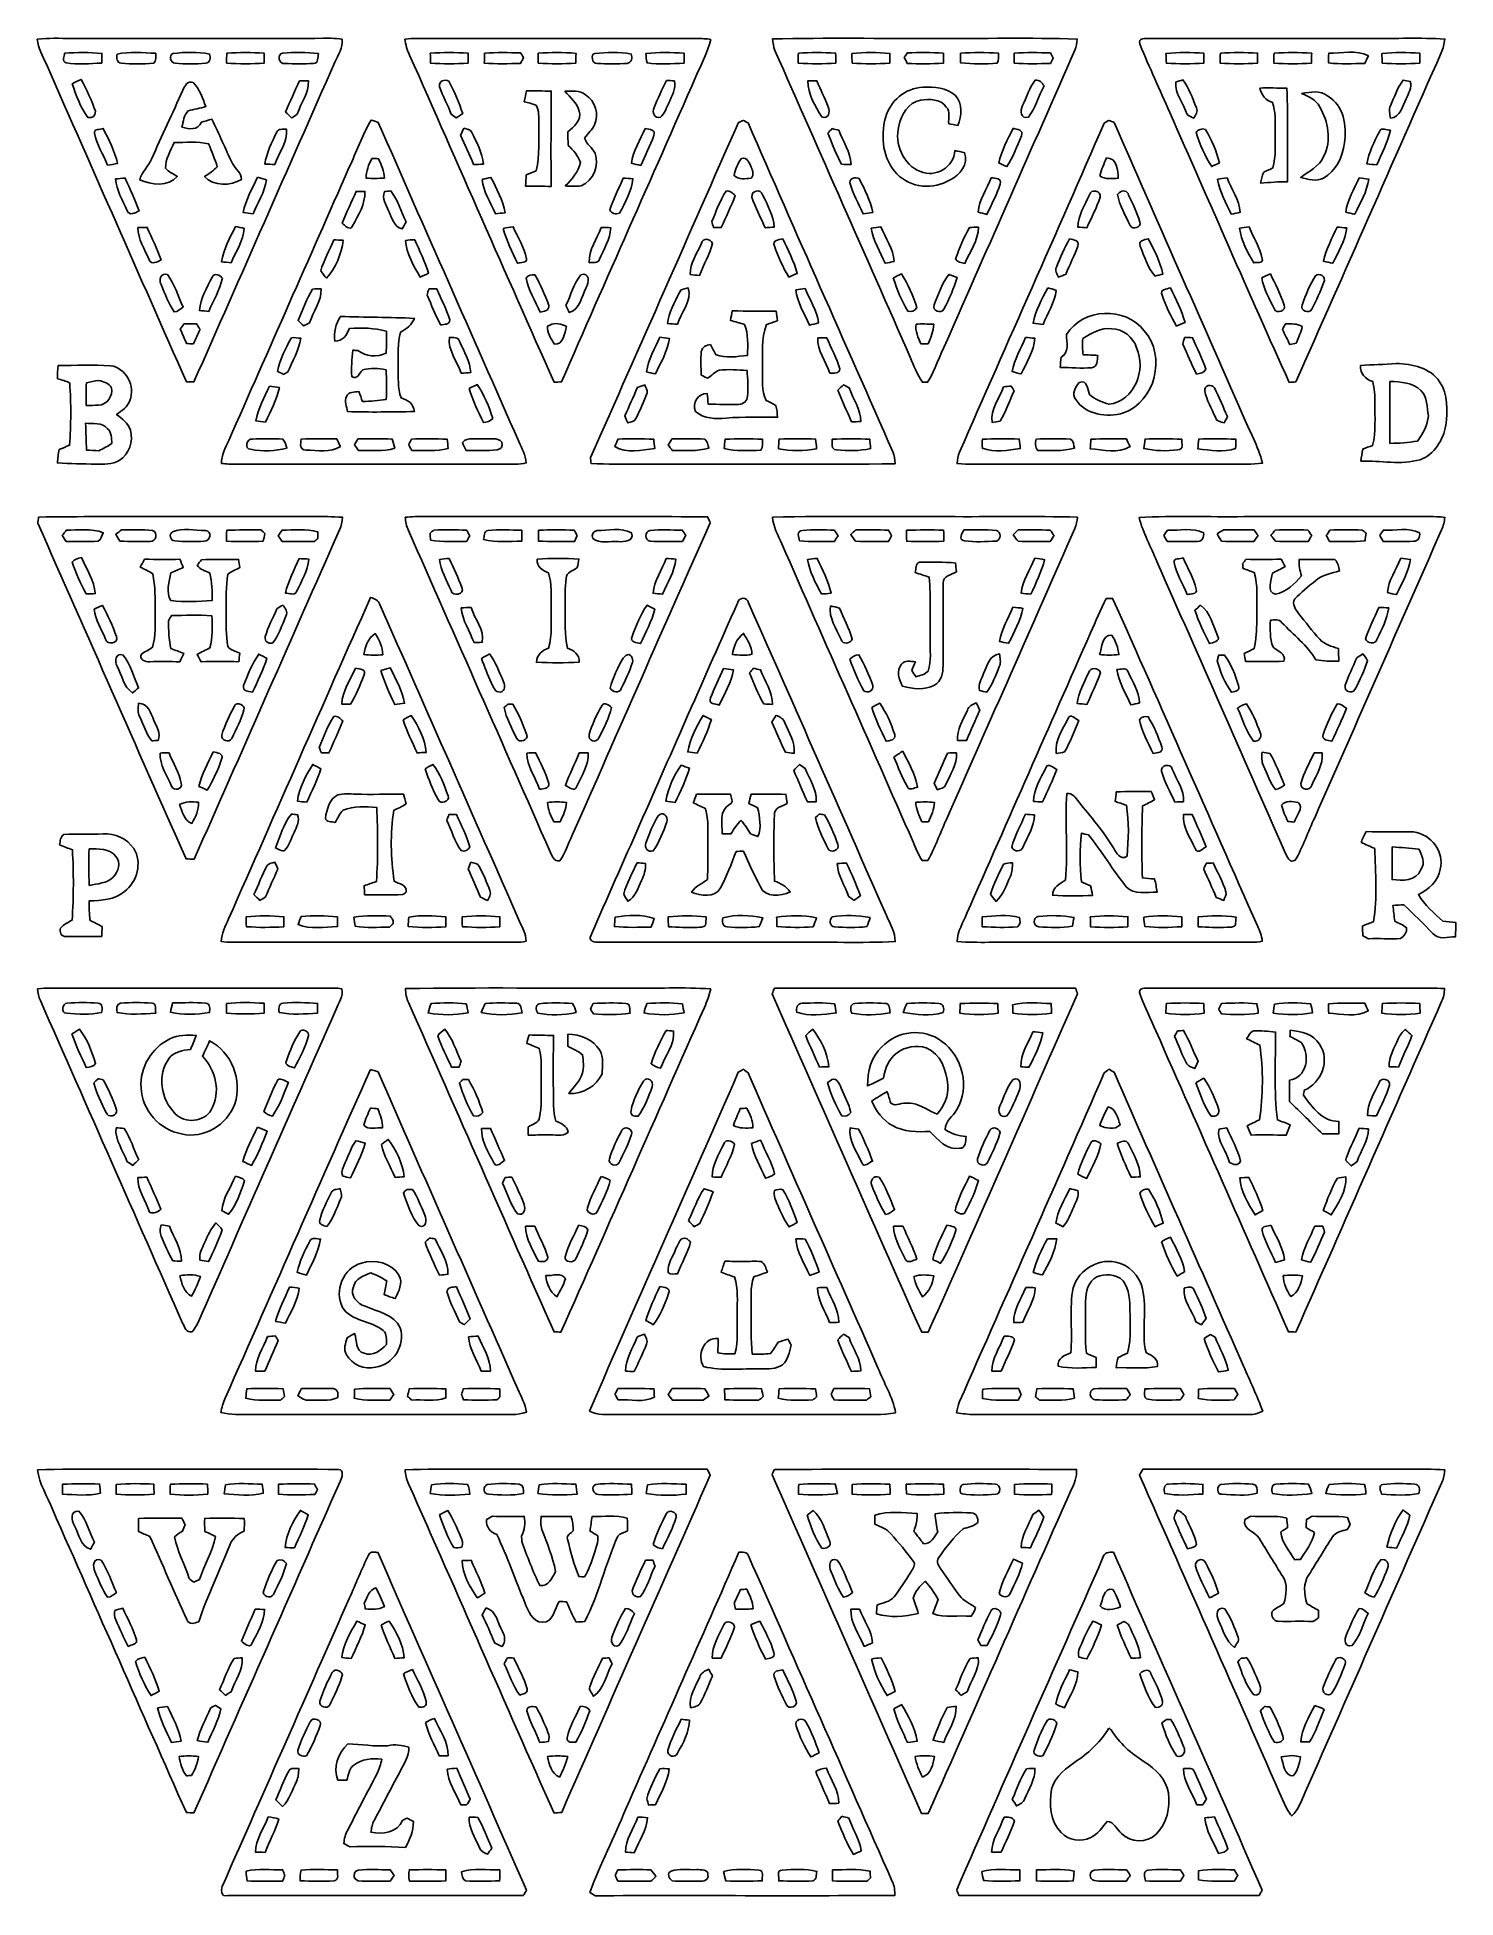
# Model space of a CAD drawing. Header units: centimetres. Extents: x -10.2 to 10.2, y -13.4 to 13.3.
import ezdxf

# ---------------------------------------------------------------- set-up
doc = ezdxf.new("R2010")
doc.units = ezdxf.units.CM
doc.header["$MEASUREMENT"] = 0
doc.layers.add('Camada 1', color=7, linetype='Continuous')

msp = doc.modelspace()

# ---------------------------------------------------------------- linework, layer by layer
at = {"layer": 'Camada 1', "color": 156}
for points, knots in [([(-10.15506, 13.31312), (-9.99278, 13.33146), (-9.82909, 13.32335), (-9.66611, 13.32476), (-9.66611, 13.32476), (-8.41974, 13.32512), (-7.17373, 13.32335), (-5.92737, 13.32547), (-5.92737, 13.32547), (-5.8755, 13.32476), (-5.82295, 13.32264), (-5.77179, 13.31136), (-5.77179, 13.31136), (-5.75415, 13.19106), (-5.83352, 13.0877), (-5.8748, 12.98081), (-5.8748, 12.98081), (-6.55109, 11.44869), (-7.22629, 9.91622), (-7.90257, 8.38411), (-7.90257, 8.38411), (-7.92938, 8.38411), (-7.9823, 8.38411), (-8.00911, 8.38411), (-8.00911, 8.38411), (-8.68151, 9.90635), (-9.35143, 11.42964), (-10.02382, 12.95187), (-10.02382, 12.95187), (-10.07638, 13.06865), (-10.13777, 13.18436), (-10.15506, 13.31312)], [0, 0, 0, 0, 0.11111111, 0.11111111, 0.11111111, 0.11111111, 0.22222222, 0.22222222, 0.22222222, 0.22222222, 0.33333333, 0.33333333, 0.33333333, 0.33333333, 0.44444444, 0.44444444, 0.44444444, 0.44444444, 0.55555556, 0.55555556, 0.55555556, 0.55555556, 0.66666667, 0.66666667, 0.66666667, 0.66666667, 0.77777778, 0.77777778, 0.77777778, 0.77777778, 1, 1, 1, 1]), ([(-9.76029, 13.1138), (-9.76029, 13.1138), (-9.76029, 13.1138), (-9.76029, 13.1138), (-9.76029, 13.1138), (-9.7677, 13.063), (-9.80404, 12.9995), (-9.74055, 12.97057), (-9.74055, 12.97057), (-9.57121, 12.94729), (-9.39764, 12.96069), (-9.22725, 12.97022), (-9.22725, 12.97022), (-9.22584, 13.01644), (-9.22513, 13.06265), (-9.22478, 13.10852), (-9.22478, 13.10852), (-9.40293, 13.1265), (-9.58215, 13.1205), (-9.76029, 13.1138)], [0, 0, 0, 0, 0.16666667, 0.16666667, 0.16666667, 0.16666667, 0.33333333, 0.33333333, 0.33333333, 0.33333333, 0.5, 0.5, 0.5, 0.5, 0.66666667, 0.66666667, 0.66666667, 0.66666667, 1, 1, 1, 1]), ([(-9.00429, 13.09793), (-9.00429, 13.09793), (-9.00429, 13.09793), (-9.00429, 13.09793), (-9.00429, 13.09793), (-9.0177, 13.04643), (-9.01276, 12.97375), (-8.94749, 12.96634), (-8.94749, 12.96634), (-8.79228, 12.95576), (-8.63529, 12.9547), (-8.48006, 12.96775), (-8.48006, 12.96775), (-8.43879, 13.00444), (-8.45396, 13.06159), (-8.45008, 13.10993), (-8.45008, 13.10993), (-8.63388, 13.11627), (-8.82368, 13.14097), (-9.00429, 13.09793)], [0, 0, 0, 0, 0.16666667, 0.16666667, 0.16666667, 0.16666667, 0.33333333, 0.33333333, 0.33333333, 0.33333333, 0.5, 0.5, 0.5, 0.5, 0.66666667, 0.66666667, 0.66666667, 0.66666667, 1, 1, 1, 1]), ([(-8.20384, 13.10498), (-8.20384, 13.10498), (-8.20384, 13.10498), (-8.20384, 13.10498), (-8.20384, 13.10498), (-8.26523, 13.08593), (-8.24089, 12.96882), (-8.1735, 12.96599), (-8.1735, 12.96599), (-8.02675, 12.95541), (-7.87788, 12.9547), (-7.73112, 12.96599), (-7.73112, 12.96599), (-7.66514, 12.97446), (-7.66268, 13.04819), (-7.67715, 13.0997), (-7.67715, 13.0997), (-7.84895, 13.13215), (-8.03168, 13.12967), (-8.20384, 13.10498)], [0, 0, 0, 0, 0.16666667, 0.16666667, 0.16666667, 0.16666667, 0.33333333, 0.33333333, 0.33333333, 0.33333333, 0.5, 0.5, 0.5, 0.5, 0.66666667, 0.66666667, 0.66666667, 0.66666667, 1, 1, 1, 1]), ([(-7.42984, 13.11204), (-7.42984, 13.11204), (-7.42984, 13.11204), (-7.42984, 13.11204), (-7.42984, 13.11204), (-7.43126, 13.06442), (-7.43232, 13.01679), (-7.43232, 12.96916), (-7.43232, 12.96916), (-7.25204, 12.95576), (-7.07107, 12.95611), (-6.89081, 12.96951), (-6.89081, 12.96951), (-6.89081, 13.01679), (-6.89151, 13.06442), (-6.89256, 13.11204), (-6.89256, 13.11204), (-7.07143, 13.12333), (-7.25099, 13.12368), (-7.42984, 13.11204)], [0, 0, 0, 0, 0.16666667, 0.16666667, 0.16666667, 0.16666667, 0.33333333, 0.33333333, 0.33333333, 0.33333333, 0.5, 0.5, 0.5, 0.5, 0.66666667, 0.66666667, 0.66666667, 0.66666667, 1, 1, 1, 1]), ([(-6.59306, 12.96281), (-6.59306, 12.96281), (-6.59306, 12.96281), (-6.59306, 12.96281), (-6.59306, 12.96281), (-6.45617, 12.95823), (-6.31895, 12.95576), (-6.18243, 12.96458), (-6.18243, 12.96458), (-6.10551, 12.96458), (-6.12315, 13.05418), (-6.11258, 13.10569), (-6.11258, 13.10569), (-6.28297, 13.12509), (-6.45583, 13.12615), (-6.62622, 13.11345), (-6.62622, 13.11345), (-6.71583, 13.09511), (-6.67843, 12.9487), (-6.59306, 12.96281)], [0, 0, 0, 0, 0.16666667, 0.16666667, 0.16666667, 0.16666667, 0.33333333, 0.33333333, 0.33333333, 0.33333333, 0.5, 0.5, 0.5, 0.5, 0.66666667, 0.66666667, 0.66666667, 0.66666667, 1, 1, 1, 1]), ([(-4.86692, 13.31418), (-4.80835, 13.31912), (-4.74944, 13.3237), (-4.69018, 13.32441), (-4.69018, 13.32441), (-3.34997, 13.32476), (-2.00978, 13.32441), (-0.66957, 13.32476), (-0.66957, 13.32476), (-0.60254, 13.32441), (-0.53586, 13.31806), (-0.46955, 13.30995), (-0.46955, 13.30995), (-0.5154, 13.12298), (-0.60819, 12.95293), (-0.68367, 12.7769), (-0.68367, 12.7769), (-1.32467, 11.31181), (-1.97801, 9.85202), (-2.61584, 8.38552), (-2.61584, 8.38552), (-2.65148, 8.38411), (-2.68639, 8.3827), (-2.72167, 8.38129), (-2.72167, 8.38129), (-3.42159, 9.94515), (-4.10491, 11.51678), (-4.80024, 13.08276), (-4.80024, 13.08276), (-4.83588, 13.15543), (-4.8588, 13.2334), (-4.86692, 13.31418)], [0, 0, 0, 0, 0.11111111, 0.11111111, 0.11111111, 0.11111111, 0.22222222, 0.22222222, 0.22222222, 0.22222222, 0.33333333, 0.33333333, 0.33333333, 0.33333333, 0.44444444, 0.44444444, 0.44444444, 0.44444444, 0.55555556, 0.55555556, 0.55555556, 0.55555556, 0.66666667, 0.66666667, 0.66666667, 0.66666667, 0.77777778, 0.77777778, 0.77777778, 0.77777778, 1, 1, 1, 1]), ([(-4.50249, 13.11027), (-4.50249, 13.11027), (-4.50249, 13.11027), (-4.50249, 13.11027), (-4.50249, 13.11027), (-4.50249, 13.06371), (-4.50179, 13.01714), (-4.50003, 12.97022), (-4.50003, 12.97022), (-4.32011, 12.95576), (-4.13878, 12.95576), (-3.95851, 12.96916), (-3.95851, 12.96916), (-3.95781, 13.01644), (-3.95781, 13.06336), (-3.95817, 13.11062), (-3.95817, 13.11062), (-4.13914, 13.12368), (-4.32152, 13.12474), (-4.50249, 13.11027)], [0, 0, 0, 0, 0.16666667, 0.16666667, 0.16666667, 0.16666667, 0.33333333, 0.33333333, 0.33333333, 0.33333333, 0.5, 0.5, 0.5, 0.5, 0.66666667, 0.66666667, 0.66666667, 0.66666667, 1, 1, 1, 1]), ([(-3.72285, 13.11239), (-3.72285, 13.11239), (-3.72285, 13.11239), (-3.72285, 13.11239), (-3.72285, 13.11239), (-3.72463, 13.06476), (-3.72568, 13.01714), (-3.72604, 12.96951), (-3.72604, 12.96951), (-3.55282, 12.95505), (-3.37819, 12.95929), (-3.20462, 12.96458), (-3.20462, 12.96458), (-3.19088, 12.99245), (-3.17712, 13.02066), (-3.16301, 13.04854), (-3.16301, 13.04854), (-3.17324, 13.06547), (-3.19405, 13.09863), (-3.20428, 13.11557), (-3.20428, 13.11557), (-3.37714, 13.12121), (-3.55035, 13.12368), (-3.72285, 13.11239)], [0, 0, 0, 0, 0.14285714, 0.14285714, 0.14285714, 0.14285714, 0.28571429, 0.28571429, 0.28571429, 0.28571429, 0.42857143, 0.42857143, 0.42857143, 0.42857143, 0.57142857, 0.57142857, 0.57142857, 0.57142857, 0.71428571, 0.71428571, 0.71428571, 0.71428571, 1, 1, 1, 1]), ([(-2.95346, 13.10993), (-2.95346, 13.10993), (-2.95346, 13.10993), (-2.95346, 13.10993), (-2.95346, 13.10993), (-2.95346, 13.06265), (-2.95275, 13.01573), (-2.95098, 12.96882), (-2.95098, 12.96882), (-2.77176, 12.95611), (-2.59115, 12.95611), (-2.41158, 12.96916), (-2.41158, 12.96916), (-2.40982, 13.01573), (-2.40841, 13.06265), (-2.4077, 13.10922), (-2.4077, 13.10922), (-2.58903, 13.12509), (-2.77176, 13.12439), (-2.95346, 13.10993)], [0, 0, 0, 0, 0.16666667, 0.16666667, 0.16666667, 0.16666667, 0.33333333, 0.33333333, 0.33333333, 0.33333333, 0.5, 0.5, 0.5, 0.5, 0.66666667, 0.66666667, 0.66666667, 0.66666667, 1, 1, 1, 1]), ([(-2.13924, 13.10745), (-2.13924, 13.10745), (-2.13924, 13.10745), (-2.13924, 13.10745), (-2.13924, 13.10745), (-2.20169, 13.09088), (-2.17805, 12.96105), (-2.10502, 12.96493), (-2.10502, 12.96493), (-1.96074, 12.95646), (-1.81539, 12.95576), (-1.67145, 12.96564), (-1.67145, 12.96564), (-1.60408, 12.97446), (-1.59702, 13.04501), (-1.61361, 13.0997), (-1.61361, 13.0997), (-1.78505, 13.13532), (-1.96603, 13.12474), (-2.13924, 13.10745)], [0, 0, 0, 0, 0.16666667, 0.16666667, 0.16666667, 0.16666667, 0.33333333, 0.33333333, 0.33333333, 0.33333333, 0.5, 0.5, 0.5, 0.5, 0.66666667, 0.66666667, 0.66666667, 0.66666667, 1, 1, 1, 1]), ([(-1.40334, 13.10675), (-1.40334, 13.10675), (-1.40334, 13.10675), (-1.40334, 13.10675), (-1.40334, 13.10675), (-1.39946, 13.0623), (-1.39664, 13.0175), (-1.38606, 12.97375), (-1.38606, 12.97375), (-1.21038, 12.94729), (-1.03082, 12.96105), (-0.85372, 12.96846), (-0.85372, 12.96846), (-0.85336, 13.01608), (-0.85302, 13.06371), (-0.85336, 13.11098), (-0.85336, 13.11098), (-1.03645, 13.12227), (-1.22096, 13.12757), (-1.40334, 13.10675)], [0, 0, 0, 0, 0.16666667, 0.16666667, 0.16666667, 0.16666667, 0.33333333, 0.33333333, 0.33333333, 0.33333333, 0.5, 0.5, 0.5, 0.5, 0.66666667, 0.66666667, 0.66666667, 0.66666667, 1, 1, 1, 1]), ([(0.41768, 13.31595), (1.19486, 13.33641), (1.97309, 13.31841), (2.75061, 13.32512), (2.75061, 13.32512), (3.43322, 13.31806), (4.11692, 13.33782), (4.79918, 13.31453), (4.79918, 13.31453), (4.79178, 13.26056), (4.78825, 13.20518), (4.76708, 13.15472), (4.76708, 13.15472), (4.14796, 11.75419), (3.53094, 10.35261), (2.91253, 8.95173), (2.91253, 8.95173), (2.82081, 8.76334), (2.75802, 8.5605), (2.64829, 8.38129), (2.64829, 8.38129), (2.62924, 8.38129), (2.59115, 8.38094), (2.5721, 8.38094), (2.5721, 8.38094), (2.49519, 8.49029), (2.45251, 8.61836), (2.39888, 8.73936), (2.39888, 8.73936), (1.74978, 10.20973), (1.10277, 11.68118), (0.45191, 13.15084), (0.45191, 13.15084), (0.43003, 13.20341), (0.42579, 13.26056), (0.41768, 13.31595)], [0, 0, 0, 0, 0.1, 0.1, 0.1, 0.1, 0.2, 0.2, 0.2, 0.2, 0.3, 0.3, 0.3, 0.3, 0.4, 0.4, 0.4, 0.4, 0.5, 0.5, 0.5, 0.5, 0.6, 0.6, 0.6, 0.6, 0.7, 0.7, 0.7, 0.7, 0.8, 0.8, 0.8, 0.8, 1, 1, 1, 1]), ([(0.78916, 13.11204), (0.78916, 13.11204), (0.78916, 13.11204), (0.78916, 13.11204), (0.78916, 13.11204), (0.78846, 13.06442), (0.78846, 13.01644), (0.7888, 12.96882), (0.7888, 12.96882), (0.96838, 12.95576), (1.14899, 12.95505), (1.3282, 12.96951), (1.3282, 12.96951), (1.32785, 13.01714), (1.32679, 13.06476), (1.32574, 13.11239), (1.32574, 13.11239), (1.14687, 13.12192), (0.96767, 13.12403), (0.78916, 13.11204)], [0, 0, 0, 0, 0.16666667, 0.16666667, 0.16666667, 0.16666667, 0.33333333, 0.33333333, 0.33333333, 0.33333333, 0.5, 0.5, 0.5, 0.5, 0.66666667, 0.66666667, 0.66666667, 0.66666667, 1, 1, 1, 1]), ([(1.55787, 13.10922), (1.55787, 13.10922), (1.55787, 13.10922), (1.55787, 13.10922), (1.55787, 13.10922), (1.55892, 13.0623), (1.56104, 13.01537), (1.5642, 12.96846), (1.5642, 12.96846), (1.74378, 12.95576), (1.92439, 12.95541), (2.10431, 12.97022), (2.10431, 12.97022), (2.10502, 13.01644), (2.10538, 13.063), (2.10538, 13.10922), (2.10538, 13.10922), (1.92334, 13.12474), (1.73989, 13.12474), (1.55787, 13.10922)], [0, 0, 0, 0, 0.16666667, 0.16666667, 0.16666667, 0.16666667, 0.33333333, 0.33333333, 0.33333333, 0.33333333, 0.5, 0.5, 0.5, 0.5, 0.66666667, 0.66666667, 0.66666667, 0.66666667, 1, 1, 1, 1]), ([(2.31245, 13.05348), (2.31245, 13.05348), (2.31245, 13.05348), (2.31245, 13.05348), (2.31245, 13.05348), (2.32621, 13.02384), (2.33997, 12.99457), (2.35479, 12.96493), (2.35479, 12.96493), (2.52871, 12.95823), (2.70298, 12.95576), (2.87689, 12.96916), (2.87689, 12.96916), (2.87689, 13.01679), (2.87655, 13.06407), (2.87548, 13.11133), (2.87548, 13.11133), (2.70369, 13.12474), (2.53083, 13.1198), (2.35866, 13.11733), (2.35866, 13.11733), (2.34702, 13.10145), (2.32409, 13.06935), (2.31245, 13.05348)], [0, 0, 0, 0, 0.14285714, 0.14285714, 0.14285714, 0.14285714, 0.28571429, 0.28571429, 0.28571429, 0.28571429, 0.42857143, 0.42857143, 0.42857143, 0.42857143, 0.57142857, 0.57142857, 0.57142857, 0.57142857, 0.71428571, 0.71428571, 0.71428571, 0.71428571, 1, 1, 1, 1]), ([(3.12103, 13.10993), (3.12103, 13.10993), (3.12103, 13.10993), (3.12103, 13.10993), (3.12103, 13.10993), (3.12067, 13.06336), (3.12137, 13.01679), (3.12313, 12.97057), (3.12313, 12.97057), (3.29776, 12.95752), (3.47486, 12.95187), (3.64983, 12.96916), (3.64983, 12.96916), (3.67064, 13.01326), (3.6643, 13.06371), (3.66888, 13.11062), (3.66888, 13.11062), (3.4865, 13.12368), (3.30305, 13.12474), (3.12103, 13.10993)], [0, 0, 0, 0, 0.16666667, 0.16666667, 0.16666667, 0.16666667, 0.33333333, 0.33333333, 0.33333333, 0.33333333, 0.5, 0.5, 0.5, 0.5, 0.66666667, 0.66666667, 0.66666667, 0.66666667, 1, 1, 1, 1]), ([(3.89466, 13.11239), (3.89466, 13.11239), (3.89466, 13.11239), (3.89466, 13.11239), (3.89466, 13.11239), (3.89395, 13.06442), (3.89395, 13.01679), (3.89431, 12.96916), (3.89431, 12.96916), (4.06717, 12.95505), (4.24108, 12.95929), (4.4143, 12.96458), (4.4143, 12.96458), (4.42701, 12.98998), (4.44005, 13.01502), (4.45347, 13.04042), (4.45347, 13.04042), (4.44358, 13.05912), (4.42419, 13.09687), (4.4143, 13.11592), (4.4143, 13.11592), (4.24108, 13.12086), (4.06752, 13.12403), (3.89466, 13.11239)], [0, 0, 0, 0, 0.14285714, 0.14285714, 0.14285714, 0.14285714, 0.28571429, 0.28571429, 0.28571429, 0.28571429, 0.42857143, 0.42857143, 0.42857143, 0.42857143, 0.57142857, 0.57142857, 0.57142857, 0.57142857, 0.71428571, 0.71428571, 0.71428571, 0.71428571, 1, 1, 1, 1]), ([(5.70406, 13.23199), (5.65608, 13.34134), (5.78872, 13.31806), (5.85504, 13.32512), (5.85504, 13.32512), (6.91337, 13.32441), (7.9717, 13.32476), (9.03004, 13.32476), (9.03004, 13.32476), (9.38142, 13.31877), (9.7342, 13.33782), (10.0852, 13.31382), (10.0852, 13.31382), (10.07674, 13.24645), (10.06333, 13.17941), (10.0337, 13.11804), (10.0337, 13.11804), (9.33414, 11.54147), (8.64481, 9.95997), (7.94208, 8.38481), (7.94208, 8.38481), (7.91033, 8.3827), (7.87893, 8.38023), (7.84789, 8.37811), (7.84789, 8.37811), (7.26227, 9.66575), (6.70453, 10.96644), (6.1288, 12.25867), (6.1288, 12.25867), (5.99015, 12.58428), (5.83706, 12.90425), (5.70406, 13.23199)], [0, 0, 0, 0, 0.11111111, 0.11111111, 0.11111111, 0.11111111, 0.22222222, 0.22222222, 0.22222222, 0.22222222, 0.33333333, 0.33333333, 0.33333333, 0.33333333, 0.44444444, 0.44444444, 0.44444444, 0.44444444, 0.55555556, 0.55555556, 0.55555556, 0.55555556, 0.66666667, 0.66666667, 0.66666667, 0.66666667, 0.77777778, 0.77777778, 0.77777778, 0.77777778, 1, 1, 1, 1]), ([(6.07484, 13.10886), (6.07484, 13.10886), (6.07484, 13.10886), (6.07484, 13.10886), (6.07484, 13.10886), (6.07625, 13.06195), (6.078, 13.01502), (6.08117, 12.96811), (6.08117, 12.96811), (6.26039, 12.95717), (6.44065, 12.95576), (6.62023, 12.96916), (6.62023, 12.96916), (6.62057, 13.01608), (6.62094, 13.06336), (6.62094, 13.11027), (6.62094, 13.11027), (6.43924, 13.12439), (6.25615, 13.12509), (6.07484, 13.10886)], [0, 0, 0, 0, 0.16666667, 0.16666667, 0.16666667, 0.16666667, 0.33333333, 0.33333333, 0.33333333, 0.33333333, 0.5, 0.5, 0.5, 0.5, 0.66666667, 0.66666667, 0.66666667, 0.66666667, 1, 1, 1, 1]), ([(6.85694, 13.1131), (6.85694, 13.1131), (6.85694, 13.1131), (6.85694, 13.1131), (6.85694, 13.1131), (6.85482, 13.06512), (6.85375, 13.01714), (6.85375, 12.96882), (6.85375, 12.96882), (7.03262, 12.95611), (7.21289, 12.95646), (7.39245, 12.96846), (7.39245, 12.96846), (7.39281, 13.01644), (7.39281, 13.06442), (7.39281, 13.11239), (7.39281, 13.11239), (7.2143, 13.12368), (7.03509, 13.12262), (6.85694, 13.1131)], [0, 0, 0, 0, 0.16666667, 0.16666667, 0.16666667, 0.16666667, 0.33333333, 0.33333333, 0.33333333, 0.33333333, 0.5, 0.5, 0.5, 0.5, 0.66666667, 0.66666667, 0.66666667, 0.66666667, 1, 1, 1, 1]), ([(7.62881, 13.11239), (7.62881, 13.11239), (7.62881, 13.11239), (7.62881, 13.11239), (7.62881, 13.11239), (7.62706, 13.06476), (7.62635, 13.01714), (7.62599, 12.96951), (7.62599, 12.96951), (7.80625, 12.95505), (7.98759, 12.95611), (8.16785, 12.96987), (8.16785, 12.96987), (8.16926, 13.01644), (8.16997, 13.06336), (8.17033, 13.10993), (8.17033, 13.10993), (7.99007, 13.12509), (7.80908, 13.12262), (7.62881, 13.11239)], [0, 0, 0, 0, 0.16666667, 0.16666667, 0.16666667, 0.16666667, 0.33333333, 0.33333333, 0.33333333, 0.33333333, 0.5, 0.5, 0.5, 0.5, 0.66666667, 0.66666667, 0.66666667, 0.66666667, 1, 1, 1, 1]), ([(8.41304, 12.97057), (8.41304, 12.97057), (8.41304, 12.97057), (8.41304, 12.97057), (8.41304, 12.97057), (8.5859, 12.95364), (8.76017, 12.96105), (8.93409, 12.96317), (8.93409, 12.96317), (8.94715, 12.99068), (8.9729, 13.04572), (8.98594, 13.07324), (8.98594, 13.07324), (8.81238, 13.1646), (8.60354, 13.10675), (8.4148, 13.11062), (8.4148, 13.11062), (8.41304, 13.06407), (8.41268, 13.01714), (8.41304, 12.97057)], [0, 0, 0, 0, 0.16666667, 0.16666667, 0.16666667, 0.16666667, 0.33333333, 0.33333333, 0.33333333, 0.33333333, 0.5, 0.5, 0.5, 0.5, 0.66666667, 0.66666667, 0.66666667, 0.66666667, 1, 1, 1, 1]), ([(9.18104, 13.10922), (9.18104, 13.10922), (9.18104, 13.10922), (9.18104, 13.10922), (9.18104, 13.10922), (9.18138, 13.06265), (9.18209, 13.01573), (9.1842, 12.96916), (9.1842, 12.96916), (9.36412, 12.95541), (9.5451, 12.95576), (9.72538, 12.96951), (9.72538, 12.96951), (9.72609, 13.01644), (9.72643, 13.063), (9.72609, 13.10957), (9.72609, 13.10957), (9.5451, 13.12439), (9.36237, 13.12474), (9.18104, 13.10922)], [0, 0, 0, 0, 0.16666667, 0.16666667, 0.16666667, 0.16666667, 0.33333333, 0.33333333, 0.33333333, 0.33333333, 0.5, 0.5, 0.5, 0.5, 0.66666667, 0.66666667, 0.66666667, 0.66666667, 1, 1, 1, 1]), ([(-9.65059, 12.67283), (-9.65059, 12.67283), (-9.65059, 12.67283), (-9.65059, 12.67283), (-9.65059, 12.67283), (-9.59485, 12.50491), (-9.53381, 12.33205), (-9.42798, 12.18882), (-9.42798, 12.18882), (-9.35707, 12.17894), (-9.32074, 12.20787), (-9.31897, 12.27596), (-9.31897, 12.27596), (-9.36837, 12.43612), (-9.44668, 12.58605), (-9.52287, 12.73492), (-9.52287, 12.73492), (-9.56662, 12.71693), (-9.61036, 12.69787), (-9.65059, 12.67283)], [0, 0, 0, 0, 0.16666667, 0.16666667, 0.16666667, 0.16666667, 0.33333333, 0.33333333, 0.33333333, 0.33333333, 0.5, 0.5, 0.5, 0.5, 0.66666667, 0.66666667, 0.66666667, 0.66666667, 1, 1, 1, 1]), ([(-8.06203, 12.58076), (-8.06203, 12.58076), (-8.06203, 12.58076), (-8.06203, 12.58076), (-8.06203, 12.58076), (-8.20878, 12.24915), (-8.36224, 11.92), (-8.51323, 11.59016), (-8.51323, 11.59016), (-8.55591, 11.48185), (-8.65258, 11.40283), (-8.68115, 11.28853), (-8.68115, 11.28853), (-8.51217, 11.21974), (-8.27405, 11.18164), (-8.14246, 11.34004), (-8.14246, 11.34004), (-8.19961, 11.37708), (-8.26452, 11.40566), (-8.31074, 11.45716), (-8.31074, 11.45716), (-8.31109, 11.59051), (-8.23736, 11.70763), (-8.18727, 11.82687), (-8.18727, 11.82687), (-8.02145, 11.82652), (-7.85318, 11.84416), (-7.68984, 11.80923), (-7.68984, 11.80923), (-7.6454, 11.69951), (-7.6006, 11.5898), (-7.56567, 11.47657), (-7.56567, 11.47657), (-7.6207, 11.42294), (-7.68314, 11.37814), (-7.74912, 11.33897), (-7.74912, 11.33897), (-7.61683, 11.19363), (-7.37481, 11.20245), (-7.21571, 11.29629), (-7.21571, 11.29629), (-7.21642, 11.39048), (-7.30956, 11.44481), (-7.34518, 11.5256), (-7.34518, 11.5256), (-7.4496, 11.7355), (-7.54062, 11.95175), (-7.64363, 12.16201), (-7.64363, 12.16201), (-7.69443, 12.1479), (-7.74488, 12.13343), (-7.79497, 12.11862), (-7.79497, 12.11862), (-7.84754, 11.99902), (-7.96959, 12.01701), (-8.07402, 12.04841), (-8.07402, 12.04841), (-8.05179, 12.12708), (-8.04862, 12.22445), (-7.98371, 12.28124), (-7.98371, 12.28124), (-7.9001, 12.30595), (-7.81402, 12.32076), (-7.72936, 12.34298), (-7.72936, 12.34298), (-7.7784, 12.46328), (-7.81614, 12.59699), (-7.91316, 12.6887), (-7.91316, 12.6887), (-7.99112, 12.72046), (-8.03663, 12.63967), (-8.06203, 12.58076)], [0, 0, 0, 0, 0.05263158, 0.05263158, 0.05263158, 0.05263158, 0.10526316, 0.10526316, 0.10526316, 0.10526316, 0.15789474, 0.15789474, 0.15789474, 0.15789474, 0.21052632, 0.21052632, 0.21052632, 0.21052632, 0.26315789, 0.26315789, 0.26315789, 0.26315789, 0.31578947, 0.31578947, 0.31578947, 0.31578947, 0.36842105, 0.36842105, 0.36842105, 0.36842105, 0.42105263, 0.42105263, 0.42105263, 0.42105263, 0.47368421, 0.47368421, 0.47368421, 0.47368421, 0.52631579, 0.52631579, 0.52631579, 0.52631579, 0.57894737, 0.57894737, 0.57894737, 0.57894737, 0.63157895, 0.63157895, 0.63157895, 0.63157895, 0.68421053, 0.68421053, 0.68421053, 0.68421053, 0.73684211, 0.73684211, 0.73684211, 0.73684211, 0.78947368, 0.78947368, 0.78947368, 0.78947368, 0.84210526, 0.84210526, 0.84210526, 0.84210526, 0.89473684, 0.89473684, 0.89473684, 0.89473684, 1, 1, 1, 1]), ([(-6.38457, 12.71551), (-6.38457, 12.71551), (-6.38457, 12.71551), (-6.38457, 12.71551), (-6.38457, 12.71551), (-6.45125, 12.56523), (-6.52003, 12.41601), (-6.58318, 12.26431), (-6.58318, 12.26431), (-6.55425, 12.23504), (-6.52463, 12.20611), (-6.49464, 12.17753), (-6.49464, 12.17753), (-6.47522, 12.19234), (-6.43678, 12.22127), (-6.41738, 12.2361), (-6.41738, 12.2361), (-6.36057, 12.39379), (-6.24874, 12.53877), (-6.25369, 12.71269), (-6.25369, 12.71269), (-6.2865, 12.7134), (-6.35175, 12.71481), (-6.38457, 12.71551)], [0, 0, 0, 0, 0.14285714, 0.14285714, 0.14285714, 0.14285714, 0.28571429, 0.28571429, 0.28571429, 0.28571429, 0.42857143, 0.42857143, 0.42857143, 0.42857143, 0.57142857, 0.57142857, 0.57142857, 0.57142857, 0.71428571, 0.71428571, 0.71428571, 0.71428571, 1, 1, 1, 1]), ([(-4.36845, 12.63015), (-4.36845, 12.63015), (-4.36845, 12.63015), (-4.36845, 12.63015), (-4.36845, 12.63015), (-4.32469, 12.49362), (-4.25309, 12.36768), (-4.20088, 12.23433), (-4.20088, 12.23433), (-4.18287, 12.22127), (-4.14689, 12.19517), (-4.12891, 12.18212), (-4.12891, 12.18212), (-4.10562, 12.19764), (-4.0594, 12.22833), (-4.03613, 12.24386), (-4.03613, 12.24386), (-4.09046, 12.4033), (-4.15395, 12.56065), (-4.2365, 12.70811), (-4.2365, 12.70811), (-4.30459, 12.74056), (-4.38043, 12.71587), (-4.36845, 12.63015)], [0, 0, 0, 0, 0.14285714, 0.14285714, 0.14285714, 0.14285714, 0.28571429, 0.28571429, 0.28571429, 0.28571429, 0.42857143, 0.42857143, 0.42857143, 0.42857143, 0.57142857, 0.57142857, 0.57142857, 0.57142857, 0.71428571, 0.71428571, 0.71428571, 0.71428571, 1, 1, 1, 1]), ([(-2.56857, 12.56382), (-2.56857, 12.56382), (-2.56857, 12.56382), (-2.56857, 12.56382), (-2.56857, 12.56382), (-2.49344, 12.47457), (-2.38865, 12.40049), (-2.36466, 12.27878), (-2.36466, 12.27878), (-2.31951, 12.15248), (-2.43592, 12.05052), (-2.52518, 11.98209), (-2.52518, 11.98209), (-2.52411, 11.91683), (-2.52659, 11.85121), (-2.51812, 11.7863), (-2.51812, 11.7863), (-2.44722, 11.71398), (-2.37737, 11.63813), (-2.34385, 11.53971), (-2.34385, 11.53971), (-2.37771, 11.40495), (-2.46133, 11.29523), (-2.56187, 11.20281), (-2.56187, 11.20281), (-2.48637, 11.20034), (-2.40911, 11.19011), (-2.33432, 11.20668), (-2.33432, 11.20668), (-2.1583, 11.27618), (-2.06833, 11.49702), (-2.1343, 11.67236), (-2.1343, 11.67236), (-2.1717, 11.75314), (-2.25953, 11.80253), (-2.28389, 11.88966), (-2.28389, 11.88966), (-2.23943, 11.95598), (-2.1791, 12.01067), (-2.13995, 12.08051), (-2.13995, 12.08051), (-2.07327, 12.23151), (-2.12936, 12.42624), (-2.27083, 12.51443), (-2.27083, 12.51443), (-2.35549, 12.58111), (-2.46839, 12.56841), (-2.56857, 12.56382)], [0, 0, 0, 0, 0.07692308, 0.07692308, 0.07692308, 0.07692308, 0.15384615, 0.15384615, 0.15384615, 0.15384615, 0.23076923, 0.23076923, 0.23076923, 0.23076923, 0.30769231, 0.30769231, 0.30769231, 0.30769231, 0.38461538, 0.38461538, 0.38461538, 0.38461538, 0.46153846, 0.46153846, 0.46153846, 0.46153846, 0.53846154, 0.53846154, 0.53846154, 0.53846154, 0.61538462, 0.61538462, 0.61538462, 0.61538462, 0.69230769, 0.69230769, 0.69230769, 0.69230769, 0.76923077, 0.76923077, 0.76923077, 0.76923077, 0.84615385, 0.84615385, 0.84615385, 0.84615385, 1, 1, 1, 1]), ([(-1.10666, 12.71905), (-1.10666, 12.71905), (-1.10666, 12.71905), (-1.10666, 12.71905), (-1.10666, 12.71905), (-1.1684, 12.58992), (-1.23296, 12.46187), (-1.28447, 12.32852), (-1.28447, 12.32852), (-1.31692, 12.26114), (-1.28269, 12.16236), (-1.19238, 12.18988), (-1.19238, 12.18988), (-1.13242, 12.24597), (-1.10666, 12.32675), (-1.07209, 12.39908), (-1.07209, 12.39908), (-1.03082, 12.49962), (-0.96801, 12.60086), (-0.99201, 12.7141), (-0.99201, 12.7141), (-1.03046, 12.71587), (-1.06856, 12.71728), (-1.10666, 12.71905)], [0, 0, 0, 0, 0.14285714, 0.14285714, 0.14285714, 0.14285714, 0.28571429, 0.28571429, 0.28571429, 0.28571429, 0.42857143, 0.42857143, 0.42857143, 0.42857143, 0.57142857, 0.57142857, 0.57142857, 0.57142857, 0.71428571, 0.71428571, 0.71428571, 0.71428571, 1, 1, 1, 1]), ([(1.12676, 12.19446), (1.12676, 12.19446), (1.12676, 12.19446), (1.12676, 12.19446), (1.12676, 12.19446), (1.22449, 12.15425), (1.24989, 12.27242), (1.21708, 12.34087), (1.21708, 12.34087), (1.16945, 12.46751), (1.10737, 12.58817), (1.05587, 12.71305), (1.05587, 12.71305), (1.02305, 12.7134), (0.95778, 12.71375), (0.92533, 12.7141), (0.92533, 12.7141), (0.92638, 12.52502), (1.02658, 12.34898), (1.12676, 12.19446)], [0, 0, 0, 0, 0.16666667, 0.16666667, 0.16666667, 0.16666667, 0.33333333, 0.33333333, 0.33333333, 0.33333333, 0.5, 0.5, 0.5, 0.5, 0.66666667, 0.66666667, 0.66666667, 0.66666667, 1, 1, 1, 1]), ([(2.04116, 12.18388), (2.04116, 12.18388), (2.04116, 12.18388), (2.04116, 12.18388), (2.04116, 12.18388), (1.97061, 11.91083), (2.0013, 11.58627), (2.20627, 11.37637), (2.20627, 11.37637), (2.39959, 11.16999), (2.73473, 11.14459), (2.97144, 11.29065), (2.97144, 11.29065), (3.1108, 11.3605), (3.23849, 11.51572), (3.17853, 11.68011), (3.17853, 11.68011), (3.13336, 11.6967), (3.08539, 11.70269), (3.03812, 11.71081), (3.03812, 11.71081), (3.03283, 11.47445), (2.75554, 11.31322), (2.54528, 11.40918), (2.54528, 11.40918), (2.29446, 11.50443), (2.16605, 11.8117), (2.23626, 12.06429), (2.23626, 12.06429), (2.26342, 12.22939), (2.37067, 12.40013), (2.54458, 12.43612), (2.54458, 12.43612), (2.67263, 12.45552), (2.8335, 12.45481), (2.91711, 12.33769), (2.91711, 12.33769), (2.98062, 12.27172), (2.94286, 12.17788), (2.95205, 12.09745), (2.95205, 12.09745), (2.9845, 12.09145), (3.05011, 12.0791), (3.08292, 12.07311), (3.08292, 12.07311), (3.14147, 12.20858), (3.15453, 12.38743), (3.04765, 12.50244), (3.04765, 12.50244), (2.92135, 12.61638), (2.74002, 12.62979), (2.57774, 12.62097), (2.57774, 12.62097), (2.32903, 12.6118), (2.10643, 12.42165), (2.04116, 12.18388)], [0, 0, 0, 0, 0.06666667, 0.06666667, 0.06666667, 0.06666667, 0.13333333, 0.13333333, 0.13333333, 0.13333333, 0.2, 0.2, 0.2, 0.2, 0.26666667, 0.26666667, 0.26666667, 0.26666667, 0.33333333, 0.33333333, 0.33333333, 0.33333333, 0.4, 0.4, 0.4, 0.4, 0.46666667, 0.46666667, 0.46666667, 0.46666667, 0.53333333, 0.53333333, 0.53333333, 0.53333333, 0.6, 0.6, 0.6, 0.6, 0.66666667, 0.66666667, 0.66666667, 0.66666667, 0.73333333, 0.73333333, 0.73333333, 0.73333333, 0.8, 0.8, 0.8, 0.8, 0.86666667, 0.86666667, 0.86666667, 0.86666667, 1, 1, 1, 1]), ([(4.01355, 12.3592), (4.01355, 12.3592), (4.01355, 12.3592), (4.01355, 12.3592), (4.01355, 12.3592), (3.9751, 12.2876), (3.98604, 12.15707), (4.09821, 12.19129), (4.09821, 12.19129), (4.20158, 12.32534), (4.24144, 12.49503), (4.32435, 12.64108), (4.32435, 12.64108), (4.29083, 12.68412), (4.25591, 12.73351), (4.19276, 12.72327), (4.19276, 12.72327), (4.11373, 12.61286), (4.06929, 12.48233), (4.01355, 12.3592)], [0, 0, 0, 0, 0.16666667, 0.16666667, 0.16666667, 0.16666667, 0.33333333, 0.33333333, 0.33333333, 0.33333333, 0.5, 0.5, 0.5, 0.5, 0.66666667, 0.66666667, 0.66666667, 0.66666667, 1, 1, 1, 1]), ([(6.217, 12.70035), (6.217, 12.70035), (6.217, 12.70035), (6.217, 12.70035), (6.217, 12.70035), (6.20112, 12.52925), (6.32848, 12.38743), (6.37857, 12.23009), (6.37857, 12.23009), (6.40291, 12.21669), (6.45125, 12.19023), (6.47559, 12.17717), (6.47559, 12.17717), (6.49781, 12.22339), (6.5412, 12.27242), (6.51228, 12.32605), (6.51228, 12.32605), (6.45759, 12.46328), (6.40961, 12.60792), (6.31895, 12.72645), (6.31895, 12.72645), (6.29355, 12.71975), (6.24275, 12.70669), (6.217, 12.70035)], [0, 0, 0, 0, 0.14285714, 0.14285714, 0.14285714, 0.14285714, 0.28571429, 0.28571429, 0.28571429, 0.28571429, 0.42857143, 0.42857143, 0.42857143, 0.42857143, 0.57142857, 0.57142857, 0.57142857, 0.57142857, 0.71428571, 0.71428571, 0.71428571, 0.71428571, 1, 1, 1, 1]), ([(7.4228, 12.61074), (7.4228, 12.61074), (7.4228, 12.61074), (7.4228, 12.61074), (7.4228, 12.61074), (7.44926, 12.51302), (7.505, 12.42871), (7.60942, 12.40401), (7.60942, 12.40401), (7.6521, 12.27208), (7.6447, 12.13167), (7.64716, 11.99515), (7.64716, 11.99515), (7.64575, 11.81664), (7.65774, 11.63567), (7.6133, 11.46104), (7.6133, 11.46104), (7.56673, 11.43952), (7.51874, 11.42153), (7.47535, 11.39436), (7.47535, 11.39436), (7.46018, 11.34463), (7.44714, 11.29417), (7.4362, 11.24338), (7.4362, 11.24338), (7.56496, 11.25361), (7.69408, 11.26419), (7.82389, 11.26384), (7.82389, 11.26384), (7.81861, 11.71151), (7.83096, 12.15918), (7.81368, 12.60651), (7.81368, 12.60651), (7.68314, 12.60862), (7.55297, 12.61568), (7.4228, 12.61074)], [0, 0, 0, 0, 0.1, 0.1, 0.1, 0.1, 0.2, 0.2, 0.2, 0.2, 0.3, 0.3, 0.3, 0.3, 0.4, 0.4, 0.4, 0.4, 0.5, 0.5, 0.5, 0.5, 0.6, 0.6, 0.6, 0.6, 0.7, 0.7, 0.7, 0.7, 0.8, 0.8, 0.8, 0.8, 1, 1, 1, 1]), ([(8.02604, 12.53172), (8.02604, 12.53172), (8.02604, 12.53172), (8.02604, 12.53172), (8.02604, 12.53172), (8.12517, 12.4908), (8.22995, 12.44211), (8.28428, 12.34369), (8.28428, 12.34369), (8.40668, 12.13061), (8.46313, 11.85262), (8.34248, 11.62579), (8.34248, 11.62579), (8.28075, 11.4815), (8.13045, 11.41518), (8.01299, 11.32522), (8.01299, 11.32522), (8.11847, 11.297), (8.23524, 11.25925), (8.33966, 11.31464), (8.33966, 11.31464), (8.51675, 11.42118), (8.62117, 11.62014), (8.64164, 11.82229), (8.64164, 11.82229), (8.67867, 12.06252), (8.63211, 12.36309), (8.4021, 12.49397), (8.4021, 12.49397), (8.29415, 12.58111), (8.15092, 12.5536), (8.02604, 12.53172)], [0, 0, 0, 0, 0.11111111, 0.11111111, 0.11111111, 0.11111111, 0.22222222, 0.22222222, 0.22222222, 0.22222222, 0.33333333, 0.33333333, 0.33333333, 0.33333333, 0.44444444, 0.44444444, 0.44444444, 0.44444444, 0.55555556, 0.55555556, 0.55555556, 0.55555556, 0.66666667, 0.66666667, 0.66666667, 0.66666667, 0.77777778, 0.77777778, 0.77777778, 0.77777778, 1, 1, 1, 1]), ([(9.30485, 12.35674), (9.30485, 12.35674), (9.30485, 12.35674), (9.30485, 12.35674), (9.30485, 12.35674), (9.27488, 12.30029), (9.29498, 12.2368), (9.30168, 12.17753), (9.30168, 12.17753), (9.44915, 12.19129), (9.47384, 12.34898), (9.53028, 12.45658), (9.53028, 12.45658), (9.56132, 12.53525), (9.61565, 12.61709), (9.58708, 12.70493), (9.58708, 12.70493), (9.56132, 12.70952), (9.51018, 12.71905), (9.48443, 12.72398), (9.48443, 12.72398), (9.40328, 12.61321), (9.35918, 12.48127), (9.30485, 12.35674)], [0, 0, 0, 0, 0.14285714, 0.14285714, 0.14285714, 0.14285714, 0.28571429, 0.28571429, 0.28571429, 0.28571429, 0.42857143, 0.42857143, 0.42857143, 0.42857143, 0.57142857, 0.57142857, 0.57142857, 0.57142857, 0.71428571, 0.71428571, 0.71428571, 0.71428571, 1, 1, 1, 1]), ([(-3.15207, 12.41424), (-3.15207, 12.41424), (-3.15207, 12.41424), (-3.15207, 12.41424), (-3.15207, 12.41424), (-3.09491, 12.39766), (-3.03635, 12.38603), (-2.98131, 12.36345), (-2.98131, 12.36345), (-2.9337, 12.28407), (-2.94674, 12.18776), (-2.94357, 12.09957), (-2.94357, 12.09957), (-2.9471, 11.87379), (-2.92452, 11.64343), (-2.97921, 11.42153), (-2.97921, 11.42153), (-3.02753, 11.40106), (-3.07552, 11.38025), (-3.12349, 11.3605), (-3.12349, 11.3605), (-3.12773, 11.30723), (-3.13055, 11.25431), (-3.13265, 11.20104), (-3.13265, 11.20104), (-3.01059, 11.19963), (-2.88819, 11.19963), (-2.76577, 11.19434), (-2.76577, 11.19434), (-2.76895, 11.65225), (-2.76718, 12.11015), (-2.76401, 12.5677), (-2.76401, 12.5677), (-2.8822, 12.56665), (-3.00036, 12.56982), (-3.1182, 12.57264), (-3.1182, 12.57264), (-3.12985, 12.51972), (-3.14113, 12.46716), (-3.15207, 12.41424)], [0, 0, 0, 0, 0.09090909, 0.09090909, 0.09090909, 0.09090909, 0.18181818, 0.18181818, 0.18181818, 0.18181818, 0.27272727, 0.27272727, 0.27272727, 0.27272727, 0.36363636, 0.36363636, 0.36363636, 0.36363636, 0.45454545, 0.45454545, 0.45454545, 0.45454545, 0.54545455, 0.54545455, 0.54545455, 0.54545455, 0.63636364, 0.63636364, 0.63636364, 0.63636364, 0.72727273, 0.72727273, 0.72727273, 0.72727273, 0.81818182, 0.81818182, 0.81818182, 0.81818182, 1, 1, 1, 1]), ([(-5.67231, 11.46245), (-5.56541, 11.69105), (-5.48145, 11.93094), (-5.35374, 12.14931), (-5.35374, 12.14931), (-5.32835, 12.14119), (-5.27719, 12.12497), (-5.2518, 12.11721), (-5.2518, 12.11721), (-4.58116, 10.58686), (-3.90418, 9.05933), (-3.23108, 7.53039), (-3.23108, 7.53039), (-3.18876, 7.42984), (-3.13124, 7.33178), (-3.12313, 7.22029), (-3.12313, 7.22029), (-3.17429, 7.20653), (-3.22721, 7.2016), (-3.27978, 7.20124), (-3.27978, 7.20124), (-4.62104, 7.20195), (-5.96229, 7.20195), (-7.30355, 7.20124), (-7.30355, 7.20124), (-7.37164, 7.20124), (-7.43937, 7.20548), (-7.50675, 7.21218), (-7.50675, 7.21218), (-7.50746, 7.33178), (-7.44748, 7.43761), (-7.40092, 7.54415), (-7.40092, 7.54415), (-6.82412, 8.85013), (-6.24804, 10.15612), (-5.67231, 11.46245)], [0, 0, 0, 0, 0.1, 0.1, 0.1, 0.1, 0.2, 0.2, 0.2, 0.2, 0.3, 0.3, 0.3, 0.3, 0.4, 0.4, 0.4, 0.4, 0.5, 0.5, 0.5, 0.5, 0.6, 0.6, 0.6, 0.6, 0.7, 0.7, 0.7, 0.7, 0.8, 0.8, 0.8, 0.8, 1, 1, 1, 1]), ([(-0.07301, 12.11438), (-0.05467, 12.12215), (-0.01834, 12.13731), (0, 12.14508), (0, 12.14508), (0.01658, 12.1359), (0.05009, 12.11791), (0.06667, 12.10909), (0.06667, 12.10909), (0.75318, 10.52971), (1.45486, 8.95667), (2.14806, 7.38011), (2.14806, 7.38011), (2.17346, 7.32683), (2.17487, 7.26722), (2.18086, 7.20936), (2.18086, 7.20936), (1.18356, 7.19137), (0.1852, 7.20653), (-0.81244, 7.2016), (-0.81244, 7.2016), (-1.27212, 7.20794), (-1.73248, 7.18889), (-2.1918, 7.21218), (-2.1918, 7.21218), (-2.19357, 7.23335), (-2.19709, 7.27638), (-2.19886, 7.29791), (-2.19886, 7.29791), (-1.4866, 8.90164), (-0.78034, 10.50819), (-0.07301, 12.11438)], [0, 0, 0, 0, 0.11111111, 0.11111111, 0.11111111, 0.11111111, 0.22222222, 0.22222222, 0.22222222, 0.22222222, 0.33333333, 0.33333333, 0.33333333, 0.33333333, 0.44444444, 0.44444444, 0.44444444, 0.44444444, 0.55555556, 0.55555556, 0.55555556, 0.55555556, 0.66666667, 0.66666667, 0.66666667, 0.66666667, 0.77777778, 0.77777778, 0.77777778, 0.77777778, 1, 1, 1, 1]), ([(5.18795, 12.10768), (5.20488, 12.11721), (5.23875, 12.1359), (5.25568, 12.14543), (5.25568, 12.14543), (5.27402, 12.13802), (5.31071, 12.1232), (5.32906, 12.11579), (5.32906, 12.11579), (5.94218, 10.71491), (6.56132, 9.31721), (7.17795, 7.91809), (7.17795, 7.91809), (7.2718, 7.68419), (7.40163, 7.46337), (7.46337, 7.21818), (7.46337, 7.21818), (7.31626, 7.19349), (7.16704, 7.20231), (7.0192, 7.2016), (7.0192, 7.2016), (5.86634, 7.20195), (4.71346, 7.2016), (3.56059, 7.2016), (3.56059, 7.2016), (3.39794, 7.20302), (3.23461, 7.19559), (3.07269, 7.21113), (3.07269, 7.21113), (3.07869, 7.26687), (3.08327, 7.32437), (3.1069, 7.37622), (3.1069, 7.37622), (3.79764, 8.9549), (4.50179, 10.52759), (5.18795, 12.10768)], [0, 0, 0, 0, 0.1, 0.1, 0.1, 0.1, 0.2, 0.2, 0.2, 0.2, 0.3, 0.3, 0.3, 0.3, 0.4, 0.4, 0.4, 0.4, 0.5, 0.5, 0.5, 0.5, 0.6, 0.6, 0.6, 0.6, 0.7, 0.7, 0.7, 0.7, 0.8, 0.8, 0.8, 0.8, 1, 1, 1, 1]), ([(9.14822, 11.98809), (9.14822, 11.98809), (9.14822, 11.98809), (9.14822, 11.98809), (9.14822, 11.98809), (9.06955, 11.84062), (8.993, 11.68717), (8.96338, 11.52136), (8.96338, 11.52136), (9.0103, 11.51572), (9.05791, 11.51043), (9.1059, 11.50619), (9.1059, 11.50619), (9.17892, 11.66847), (9.26358, 11.82828), (9.30205, 12.00361), (9.30205, 12.00361), (9.253, 11.99761), (9.17256, 12.0537), (9.14822, 11.98809)], [0, 0, 0, 0, 0.16666667, 0.16666667, 0.16666667, 0.16666667, 0.33333333, 0.33333333, 0.33333333, 0.33333333, 0.5, 0.5, 0.5, 0.5, 0.66666667, 0.66666667, 0.66666667, 0.66666667, 1, 1, 1, 1]), ([(-9.3292, 11.96057), (-9.3292, 11.96057), (-9.3292, 11.96057), (-9.3292, 11.96057), (-9.3292, 11.96057), (-9.30133, 11.79829), (-9.20537, 11.65365), (-9.14293, 11.50161), (-9.14293, 11.50161), (-9.09532, 11.50902), (-9.04733, 11.51713), (-8.99971, 11.52595), (-8.99971, 11.52595), (-9.04134, 11.70375), (-9.12741, 11.86602), (-9.20608, 12.02901), (-9.20608, 12.02901), (-9.24666, 12.00819), (-9.34507, 12.03078), (-9.3292, 11.96057)], [0, 0, 0, 0, 0.16666667, 0.16666667, 0.16666667, 0.16666667, 0.33333333, 0.33333333, 0.33333333, 0.33333333, 0.5, 0.5, 0.5, 0.5, 0.66666667, 0.66666667, 0.66666667, 0.66666667, 1, 1, 1, 1]), ([(-6.71089, 11.97715), (-6.71089, 11.97715), (-6.71089, 11.97715), (-6.71089, 11.97715), (-6.71089, 11.97715), (-6.78003, 11.8297), (-6.86011, 11.68152), (-6.88128, 11.51784), (-6.88128, 11.51784), (-6.83401, 11.51466), (-6.78638, 11.5122), (-6.73876, 11.51113), (-6.73876, 11.51113), (-6.6816, 11.67977), (-6.54967, 11.83428), (-6.57189, 12.02125), (-6.57189, 12.02125), (-6.61775, 12.0089), (-6.69042, 12.0343), (-6.71089, 11.97715)], [0, 0, 0, 0, 0.16666667, 0.16666667, 0.16666667, 0.16666667, 0.33333333, 0.33333333, 0.33333333, 0.33333333, 0.5, 0.5, 0.5, 0.5, 0.66666667, 0.66666667, 0.66666667, 0.66666667, 1, 1, 1, 1]), ([(-4.02096, 12.03395), (-4.02096, 12.03395), (-4.02096, 12.03395), (-4.02096, 12.03395), (-4.02096, 12.03395), (-4.03224, 12.0089), (-4.05518, 11.95916), (-4.06681, 11.93411), (-4.06681, 11.93411), (-4.00332, 11.79371), (-3.94194, 11.65225), (-3.87984, 11.51149), (-3.87984, 11.51149), (-3.83292, 11.5122), (-3.786, 11.51431), (-3.73873, 11.51678), (-3.73873, 11.51678), (-3.75567, 11.67941), (-3.8354, 11.82546), (-3.9056, 11.9701), (-3.9056, 11.9701), (-3.9236, 12.01842), (-3.98039, 12.01737), (-4.02096, 12.03395)], [0, 0, 0, 0, 0.14285714, 0.14285714, 0.14285714, 0.14285714, 0.28571429, 0.28571429, 0.28571429, 0.28571429, 0.42857143, 0.42857143, 0.42857143, 0.42857143, 0.57142857, 0.57142857, 0.57142857, 0.57142857, 0.71428571, 0.71428571, 0.71428571, 0.71428571, 1, 1, 1, 1]), ([(-1.41286, 12.02901), (-1.41286, 12.02901), (-1.41286, 12.02901), (-1.41286, 12.02901), (-1.41286, 12.02901), (-1.48237, 11.86462), (-1.59208, 11.70869), (-1.60867, 11.52842), (-1.60867, 11.52842), (-1.56598, 11.51572), (-1.52188, 11.5069), (-1.47778, 11.49808), (-1.47778, 11.49808), (-1.41216, 11.63954), (-1.34126, 11.77924), (-1.28939, 11.92671), (-1.28939, 11.92671), (-1.25482, 12.01842), (-1.3529, 12.01314), (-1.41286, 12.02901)], [0, 0, 0, 0, 0.16666667, 0.16666667, 0.16666667, 0.16666667, 0.33333333, 0.33333333, 0.33333333, 0.33333333, 0.5, 0.5, 0.5, 0.5, 0.66666667, 0.66666667, 0.66666667, 0.66666667, 1, 1, 1, 1]), ([(1.21355, 11.96057), (1.21355, 11.96057), (1.21355, 11.96057), (1.21355, 11.96057), (1.21355, 11.96057), (1.27565, 11.81135), (1.33278, 11.65895), (1.41076, 11.51678), (1.41076, 11.51678), (1.45591, 11.50937), (1.50176, 11.5122), (1.54763, 11.51184), (1.54763, 11.51184), (1.54305, 11.69069), (1.42662, 11.83852), (1.37266, 12.00396), (1.37266, 12.00396), (1.3395, 12.01173), (1.30632, 12.01913), (1.27353, 12.02654), (1.27353, 12.02654), (1.25871, 12.00996), (1.22836, 11.97715), (1.21355, 11.96057)], [0, 0, 0, 0, 0.14285714, 0.14285714, 0.14285714, 0.14285714, 0.28571429, 0.28571429, 0.28571429, 0.28571429, 0.42857143, 0.42857143, 0.42857143, 0.42857143, 0.57142857, 0.57142857, 0.57142857, 0.57142857, 0.71428571, 0.71428571, 0.71428571, 0.71428571, 1, 1, 1, 1]), ([(3.87667, 12.03184), (3.87667, 12.03184), (3.87667, 12.03184), (3.87667, 12.03184), (3.87667, 12.03184), (3.79871, 11.86991), (3.71016, 11.70974), (3.66994, 11.53336), (3.66994, 11.53336), (3.7091, 11.51572), (3.74931, 11.49772), (3.78919, 11.48009), (3.78919, 11.48009), (3.87314, 11.62049), (3.94017, 11.77113), (3.99661, 11.92424), (3.99661, 11.92424), (4.03472, 12.01314), (3.93452, 12.01243), (3.87667, 12.03184)], [0, 0, 0, 0, 0.16666667, 0.16666667, 0.16666667, 0.16666667, 0.33333333, 0.33333333, 0.33333333, 0.33333333, 0.5, 0.5, 0.5, 0.5, 0.66666667, 0.66666667, 0.66666667, 0.66666667, 1, 1, 1, 1]), ([(6.50804, 11.97151), (6.50804, 11.97151), (6.50804, 11.97151), (6.50804, 11.97151), (6.50804, 11.97151), (6.56025, 11.79971), (6.63397, 11.63214), (6.73347, 11.48185), (6.73347, 11.48185), (6.7698, 11.49914), (6.80614, 11.51643), (6.84281, 11.53336), (6.84281, 11.53336), (6.80685, 11.70446), (6.72889, 11.86427), (6.6435, 12.01525), (6.6435, 12.01525), (6.59165, 12.03359), (6.54085, 12.01349), (6.50804, 11.97151)], [0, 0, 0, 0, 0.16666667, 0.16666667, 0.16666667, 0.16666667, 0.33333333, 0.33333333, 0.33333333, 0.33333333, 0.5, 0.5, 0.5, 0.5, 0.66666667, 0.66666667, 0.66666667, 0.66666667, 1, 1, 1, 1]), ([(-5.34423, 11.59756), (-5.34423, 11.59756), (-5.34423, 11.59756), (-5.34423, 11.59756), (-5.34423, 11.59756), (-5.38726, 11.50831), (-5.4289, 11.41552), (-5.4243, 11.31428), (-5.4243, 11.31428), (-5.33717, 11.30969), (-5.24932, 11.3104), (-5.1622, 11.31605), (-5.1622, 11.31605), (-5.16395, 11.41518), (-5.20629, 11.50549), (-5.24581, 11.59403), (-5.24581, 11.59403), (-5.27861, 11.59544), (-5.31142, 11.59651), (-5.34423, 11.59756)], [0, 0, 0, 0, 0.16666667, 0.16666667, 0.16666667, 0.16666667, 0.33333333, 0.33333333, 0.33333333, 0.33333333, 0.5, 0.5, 0.5, 0.5, 0.66666667, 0.66666667, 0.66666667, 0.66666667, 1, 1, 1, 1]), ([(-0.0268, 11.59968), (-0.0268, 11.59968), (-0.0268, 11.59968), (-0.0268, 11.59968), (-0.0268, 11.59968), (-0.08395, 11.52807), (-0.11782, 11.44023), (-0.13475, 11.35097), (-0.13475, 11.35097), (-0.06667, 11.29242), (0.02857, 11.3044), (0.11077, 11.3164), (0.11077, 11.3164), (0.15628, 11.35803), (0.13263, 11.424), (0.11219, 11.47162), (0.11219, 11.47162), (0.08325, 11.53054), (0.05749, 11.62084), (-0.0268, 11.59968)], [0, 0, 0, 0, 0.16666667, 0.16666667, 0.16666667, 0.16666667, 0.33333333, 0.33333333, 0.33333333, 0.33333333, 0.5, 0.5, 0.5, 0.5, 0.66666667, 0.66666667, 0.66666667, 0.66666667, 1, 1, 1, 1]), ([(5.22076, 11.60744), (5.22076, 11.60744), (5.22076, 11.60744), (5.22076, 11.60744), (5.22076, 11.60744), (5.18442, 11.52243), (5.14526, 11.43776), (5.12514, 11.34709), (5.12514, 11.34709), (5.20276, 11.29171), (5.30048, 11.31216), (5.38902, 11.31252), (5.38902, 11.31252), (5.39184, 11.42823), (5.36787, 11.60391), (5.22076, 11.60744)], [0, 0, 0, 0, 0.2, 0.2, 0.2, 0.2, 0.4, 0.4, 0.4, 0.4, 0.6, 0.6, 0.6, 0.6, 1, 1, 1, 1]), ([(-9.0304, 11.30405), (-9.0304, 11.30405), (-9.0304, 11.30405), (-9.0304, 11.30405), (-9.0304, 11.30405), (-9.01594, 11.13931), (-8.92633, 10.99502), (-8.86071, 10.84721), (-8.86071, 10.84721), (-8.8339, 10.76748), (-8.73971, 10.81651), (-8.69033, 10.84403), (-8.69033, 10.84403), (-8.74571, 11.00596), (-8.82332, 11.15836), (-8.88964, 11.3157), (-8.88964, 11.3157), (-8.93692, 11.31287), (-8.98383, 11.30864), (-9.0304, 11.30405)], [0, 0, 0, 0, 0.16666667, 0.16666667, 0.16666667, 0.16666667, 0.33333333, 0.33333333, 0.33333333, 0.33333333, 0.5, 0.5, 0.5, 0.5, 0.66666667, 0.66666667, 0.66666667, 0.66666667, 1, 1, 1, 1]), ([(-6.98712, 11.32874), (-6.98712, 11.32874), (-6.98712, 11.32874), (-6.98712, 11.32874), (-6.98712, 11.32874), (-7.06402, 11.16365), (-7.16033, 11.00242), (-7.19172, 10.8204), (-7.19172, 10.8204), (-7.1455, 10.81334), (-7.0986, 10.80664), (-7.05202, 10.80099), (-7.05202, 10.80099), (-6.9857, 10.96186), (-6.88092, 11.11462), (-6.85977, 11.28994), (-6.85977, 11.28994), (-6.90138, 11.30582), (-6.94443, 11.31711), (-6.98712, 11.32874)], [0, 0, 0, 0, 0.16666667, 0.16666667, 0.16666667, 0.16666667, 0.33333333, 0.33333333, 0.33333333, 0.33333333, 0.5, 0.5, 0.5, 0.5, 0.66666667, 0.66666667, 0.66666667, 0.66666667, 1, 1, 1, 1]), ([(-3.75778, 11.29347), (-3.75778, 11.29347), (-3.75778, 11.29347), (-3.75778, 11.29347), (-3.75778, 11.29347), (-3.73944, 11.11673), (-3.63466, 10.96327), (-3.56658, 10.80205), (-3.56658, 10.80205), (-3.52071, 10.80629), (-3.47451, 10.81158), (-3.42864, 10.81758), (-3.42864, 10.81758), (-3.4551, 11.00032), (-3.55458, 11.16083), (-3.63078, 11.32628), (-3.63078, 11.32628), (-3.67347, 11.3164), (-3.71651, 11.30723), (-3.75778, 11.29347)], [0, 0, 0, 0, 0.16666667, 0.16666667, 0.16666667, 0.16666667, 0.33333333, 0.33333333, 0.33333333, 0.33333333, 0.5, 0.5, 0.5, 0.5, 0.66666667, 0.66666667, 0.66666667, 0.66666667, 1, 1, 1, 1]), ([(-1.72895, 11.31358), (-1.72895, 11.31358), (-1.72895, 11.31358), (-1.72895, 11.31358), (-1.72895, 11.31358), (-1.79069, 11.16153), (-1.87289, 11.0176), (-1.92017, 10.8599), (-1.92017, 10.8599), (-1.89759, 10.79923), (-1.8369, 10.79676), (-1.78257, 10.80946), (-1.78257, 10.80946), (-1.69791, 10.96468), (-1.60901, 11.12801), (-1.59032, 11.30652), (-1.59032, 11.30652), (-1.63653, 11.30969), (-1.68275, 11.31216), (-1.72895, 11.31358)], [0, 0, 0, 0, 0.16666667, 0.16666667, 0.16666667, 0.16666667, 0.33333333, 0.33333333, 0.33333333, 0.33333333, 0.5, 0.5, 0.5, 0.5, 0.66666667, 0.66666667, 0.66666667, 0.66666667, 1, 1, 1, 1]), ([(1.53, 11.24866), (1.53, 11.24866), (1.53, 11.24866), (1.53, 11.24866), (1.53, 11.24866), (1.57127, 11.09132), (1.65522, 10.94846), (1.72084, 10.80028), (1.72084, 10.80028), (1.76705, 10.80664), (1.81327, 10.81334), (1.86019, 10.8211), (1.86019, 10.8211), (1.82667, 10.99396), (1.74378, 11.15236), (1.66441, 11.30758), (1.66441, 11.30758), (1.60867, 11.32804), (1.52822, 11.32663), (1.53, 11.24866)], [0, 0, 0, 0, 0.16666667, 0.16666667, 0.16666667, 0.16666667, 0.33333333, 0.33333333, 0.33333333, 0.33333333, 0.5, 0.5, 0.5, 0.5, 0.66666667, 0.66666667, 0.66666667, 0.66666667, 1, 1, 1, 1]), ([(3.56164, 11.32169), (3.56164, 11.32169), (3.56164, 11.32169), (3.56164, 11.32169), (3.56164, 11.32169), (3.4999, 11.1573), (3.38666, 11.0049), (3.37609, 10.82674), (3.37609, 10.82674), (3.41665, 10.81369), (3.45827, 10.80417), (3.4999, 10.79287), (3.4999, 10.79287), (3.56658, 10.93575), (3.64313, 11.07581), (3.69076, 11.22644), (3.69076, 11.22644), (3.72604, 11.31216), (3.61738, 11.31534), (3.56164, 11.32169)], [0, 0, 0, 0, 0.16666667, 0.16666667, 0.16666667, 0.16666667, 0.33333333, 0.33333333, 0.33333333, 0.33333333, 0.5, 0.5, 0.5, 0.5, 0.66666667, 0.66666667, 0.66666667, 0.66666667, 1, 1, 1, 1]), ([(6.81426, 11.29947), (6.81426, 11.29947), (6.81426, 11.29947), (6.81426, 11.29947), (6.81426, 11.29947), (6.846, 11.12026), (6.93844, 10.96009), (7.01498, 10.79712), (7.01498, 10.79712), (7.05801, 10.80523), (7.10106, 10.81263), (7.14375, 10.82428), (7.14375, 10.82428), (7.12786, 11.00278), (7.02062, 11.15695), (6.95325, 11.31958), (6.95325, 11.31958), (6.90667, 11.31358), (6.86011, 11.30688), (6.81426, 11.29947)], [0, 0, 0, 0, 0.16666667, 0.16666667, 0.16666667, 0.16666667, 0.33333333, 0.33333333, 0.33333333, 0.33333333, 0.5, 0.5, 0.5, 0.5, 0.66666667, 0.66666667, 0.66666667, 0.66666667, 1, 1, 1, 1]), ([(8.85225, 11.31887), (8.85225, 11.31887), (8.85225, 11.31887), (8.85225, 11.31887), (8.85225, 11.31887), (8.78699, 11.15624), (8.68291, 11.00348), (8.66174, 10.82709), (8.66174, 10.82709), (8.70338, 10.81369), (8.74676, 10.80487), (8.79016, 10.79535), (8.79016, 10.79535), (8.86707, 10.95939), (8.96725, 11.11955), (8.99018, 11.30264), (8.99018, 11.30264), (8.94396, 11.30864), (8.89811, 11.31393), (8.85225, 11.31887)], [0, 0, 0, 0, 0.16666667, 0.16666667, 0.16666667, 0.16666667, 0.33333333, 0.33333333, 0.33333333, 0.33333333, 0.5, 0.5, 0.5, 0.5, 0.66666667, 0.66666667, 0.66666667, 0.66666667, 1, 1, 1, 1]), ([(-5.77144, 10.66765), (-5.77144, 10.66765), (-5.77144, 10.66765), (-5.77144, 10.66765), (-5.77144, 10.66765), (-5.73651, 10.63519), (-5.6515, 10.55193), (-5.61974, 10.62813), (-5.61974, 10.62813), (-5.54177, 10.7837), (-5.43524, 10.94245), (-5.44264, 11.12379), (-5.44264, 11.12379), (-5.47441, 11.12379), (-5.5379, 11.12379), (-5.5693, 11.12414), (-5.5693, 11.12414), (-5.63738, 10.97209), (-5.70442, 10.81969), (-5.77144, 10.66765)], [0, 0, 0, 0, 0.16666667, 0.16666667, 0.16666667, 0.16666667, 0.33333333, 0.33333333, 0.33333333, 0.33333333, 0.5, 0.5, 0.5, 0.5, 0.66666667, 0.66666667, 0.66666667, 0.66666667, 1, 1, 1, 1]), ([(-5.10363, 10.84438), (-5.10363, 10.84438), (-5.10363, 10.84438), (-5.10363, 10.84438), (-5.10363, 10.84438), (-5.05566, 10.74596), (-5.0292, 10.61649), (-4.90643, 10.58474), (-4.90643, 10.58474), (-4.89267, 10.61014), (-4.86516, 10.66094), (-4.8514, 10.68634), (-4.8514, 10.68634), (-4.9269, 10.8338), (-4.96746, 11.00137), (-5.07188, 11.1319), (-5.07188, 11.1319), (-5.09447, 11.12908), (-5.13961, 11.12343), (-5.1622, 11.12061), (-5.1622, 11.12061), (-5.20488, 11.0243), (-5.13749, 10.93187), (-5.10363, 10.84438)], [0, 0, 0, 0, 0.14285714, 0.14285714, 0.14285714, 0.14285714, 0.28571429, 0.28571429, 0.28571429, 0.28571429, 0.42857143, 0.42857143, 0.42857143, 0.42857143, 0.57142857, 0.57142857, 0.57142857, 0.57142857, 0.71428571, 0.71428571, 0.71428571, 0.71428571, 1, 1, 1, 1]), ([(-0.45649, 10.69128), (-0.45649, 10.69128), (-0.45649, 10.69128), (-0.45649, 10.69128), (-0.45649, 10.69128), (-0.44944, 10.66905), (-0.43602, 10.62531), (-0.42932, 10.60344), (-0.42932, 10.60344), (-0.40145, 10.60414), (-0.34607, 10.60555), (-0.31855, 10.60626), (-0.31855, 10.60626), (-0.25011, 10.75866), (-0.17814, 10.9093), (-0.11711, 11.06487), (-0.11711, 11.06487), (-0.15592, 11.09802), (-0.19437, 11.13825), (-0.25047, 11.12943), (-0.25047, 11.12943), (-0.34008, 10.99431), (-0.3891, 10.83768), (-0.45649, 10.69128)], [0, 0, 0, 0, 0.14285714, 0.14285714, 0.14285714, 0.14285714, 0.28571429, 0.28571429, 0.28571429, 0.28571429, 0.42857143, 0.42857143, 0.42857143, 0.42857143, 0.57142857, 0.57142857, 0.57142857, 0.57142857, 0.71428571, 0.71428571, 0.71428571, 0.71428571, 1, 1, 1, 1]), ([(0.12171, 11.043), (0.12171, 11.043), (0.12171, 11.043), (0.12171, 11.043), (0.12171, 11.043), (0.16968, 10.88954), (0.24765, 10.74737), (0.31221, 10.60061), (0.31221, 10.60061), (0.345, 10.60344), (0.41098, 10.60908), (0.44379, 10.61191), (0.44379, 10.61191), (0.4339, 10.77948), (0.34395, 10.92764), (0.27515, 11.07686), (0.27515, 11.07686), (0.2494, 11.16541), (0.10865, 11.13931), (0.12171, 11.043)], [0, 0, 0, 0, 0.16666667, 0.16666667, 0.16666667, 0.16666667, 0.33333333, 0.33333333, 0.33333333, 0.33333333, 0.5, 0.5, 0.5, 0.5, 0.66666667, 0.66666667, 0.66666667, 0.66666667, 1, 1, 1, 1]), ([(4.97521, 11.07581), (4.97521, 11.07581), (4.97521, 11.07581), (4.97521, 11.07581), (4.97521, 11.07581), (4.90889, 10.92588), (4.81047, 10.77877), (4.80871, 10.60979), (4.80871, 10.60979), (4.85174, 10.60731), (4.89513, 10.60484), (4.93854, 10.60273), (4.93854, 10.60273), (5.00415, 10.74807), (5.08, 10.88989), (5.12867, 11.04194), (5.12867, 11.04194), (5.14597, 11.13119), (4.99638, 11.16929), (4.97521, 11.07581)], [0, 0, 0, 0, 0.16666667, 0.16666667, 0.16666667, 0.16666667, 0.33333333, 0.33333333, 0.33333333, 0.33333333, 0.5, 0.5, 0.5, 0.5, 0.66666667, 0.66666667, 0.66666667, 0.66666667, 1, 1, 1, 1]), ([(5.40419, 11.10438), (5.40419, 11.10438), (5.40419, 11.10438), (5.40419, 11.10438), (5.40419, 11.10438), (5.40419, 11.10438), (5.37669, 11.08109), (5.37669, 11.08109), (5.37669, 11.08109), (5.40702, 10.92305), (5.49134, 10.77983), (5.55978, 10.63519), (5.55978, 10.63519), (5.58765, 10.56357), (5.73122, 10.60591), (5.70052, 10.68387), (5.70052, 10.68387), (5.66242, 10.81792), (5.59964, 10.94422), (5.53826, 11.0691), (5.53826, 11.0691), (5.52414, 11.13719), (5.45041, 11.15025), (5.40419, 11.10438)], [0, 0, 0, 0, 0.14285714, 0.14285714, 0.14285714, 0.14285714, 0.28571429, 0.28571429, 0.28571429, 0.28571429, 0.42857143, 0.42857143, 0.42857143, 0.42857143, 0.57142857, 0.57142857, 0.57142857, 0.57142857, 0.71428571, 0.71428571, 0.71428571, 0.71428571, 1, 1, 1, 1]), ([(-8.71007, 10.6052), (-8.71007, 10.6052), (-8.71007, 10.6052), (-8.71007, 10.6052), (-8.71007, 10.6052), (-8.70373, 10.43727), (-8.61095, 10.29017), (-8.54392, 10.14059), (-8.54392, 10.14059), (-8.51746, 10.06157), (-8.42186, 10.11484), (-8.37318, 10.13988), (-8.37318, 10.13988), (-8.43386, 10.29828), (-8.50582, 10.45174), (-8.5732, 10.60731), (-8.5732, 10.60731), (-8.61907, 10.60731), (-8.66457, 10.60661), (-8.71007, 10.6052)], [0, 0, 0, 0, 0.16666667, 0.16666667, 0.16666667, 0.16666667, 0.33333333, 0.33333333, 0.33333333, 0.33333333, 0.5, 0.5, 0.5, 0.5, 0.66666667, 0.66666667, 0.66666667, 0.66666667, 1, 1, 1, 1]), ([(-7.30566, 10.62143), (-7.30566, 10.62143), (-7.30566, 10.62143), (-7.30566, 10.62143), (-7.30566, 10.62143), (-7.38046, 10.45598), (-7.47606, 10.29545), (-7.50605, 10.11378), (-7.50605, 10.11378), (-7.45949, 10.10743), (-7.41291, 10.10143), (-7.36635, 10.09614), (-7.36635, 10.09614), (-7.30179, 10.25877), (-7.19172, 10.41118), (-7.17797, 10.58897), (-7.17797, 10.58897), (-7.21959, 10.60273), (-7.26298, 10.61155), (-7.30566, 10.62143)], [0, 0, 0, 0, 0.16666667, 0.16666667, 0.16666667, 0.16666667, 0.33333333, 0.33333333, 0.33333333, 0.33333333, 0.5, 0.5, 0.5, 0.5, 0.66666667, 0.66666667, 0.66666667, 0.66666667, 1, 1, 1, 1]), ([(-3.45298, 10.5918), (-3.45298, 10.5918), (-3.45298, 10.5918), (-3.45298, 10.5918), (-3.45298, 10.5918), (-3.41136, 10.4147), (-3.32458, 10.25348), (-3.24731, 10.09015), (-3.24731, 10.09015), (-3.20745, 10.11132), (-3.10479, 10.08626), (-3.12173, 10.15646), (-3.12173, 10.15646), (-3.15066, 10.31945), (-3.2452, 10.4648), (-3.31082, 10.61613), (-3.31082, 10.61613), (-3.35845, 10.60873), (-3.40606, 10.60061), (-3.45298, 10.5918)], [0, 0, 0, 0, 0.16666667, 0.16666667, 0.16666667, 0.16666667, 0.33333333, 0.33333333, 0.33333333, 0.33333333, 0.5, 0.5, 0.5, 0.5, 0.66666667, 0.66666667, 0.66666667, 0.66666667, 1, 1, 1, 1]), ([(-2.04435, 10.60767), (-2.04435, 10.60767), (-2.04435, 10.60767), (-2.04435, 10.60767), (-2.04435, 10.60767), (-2.10572, 10.4401), (-2.22744, 10.28523), (-2.21721, 10.09896), (-2.21721, 10.09896), (-2.16712, 10.10955), (-2.08879, 10.08203), (-2.07115, 10.14941), (-2.07115, 10.14941), (-2.00306, 10.29441), (-1.91805, 10.43869), (-1.90712, 10.60203), (-1.90712, 10.60203), (-1.95333, 10.60484), (-1.99884, 10.60661), (-2.04435, 10.60767)], [0, 0, 0, 0, 0.16666667, 0.16666667, 0.16666667, 0.16666667, 0.33333333, 0.33333333, 0.33333333, 0.33333333, 0.5, 0.5, 0.5, 0.5, 0.66666667, 0.66666667, 0.66666667, 0.66666667, 1, 1, 1, 1]), ([(-0.6043, 10.37872), (-0.6043, 10.37872), (-0.6043, 10.37872), (-0.6043, 10.37872), (-0.6043, 10.37872), (-0.66569, 10.23443), (-0.77223, 10.09332), (-0.76446, 9.9314), (-0.76446, 9.9314), (-0.72178, 9.91834), (-0.67627, 9.92011), (-0.63183, 9.91729), (-0.63183, 9.91729), (-0.57114, 10.06968), (-0.48965, 10.21468), (-0.44626, 10.37343), (-0.44626, 10.37343), (-0.46848, 10.44751), (-0.58596, 10.46268), (-0.6043, 10.37872)], [0, 0, 0, 0, 0.16666667, 0.16666667, 0.16666667, 0.16666667, 0.33333333, 0.33333333, 0.33333333, 0.33333333, 0.5, 0.5, 0.5, 0.5, 0.66666667, 0.66666667, 0.66666667, 0.66666667, 1, 1, 1, 1]), ([(0.4445, 10.33497), (0.4445, 10.33497), (0.4445, 10.33497), (0.4445, 10.33497), (0.4445, 10.33497), (0.49988, 10.18151), (0.5669, 10.03087), (0.65369, 9.89223), (0.65369, 9.89223), (0.68367, 9.906), (0.74295, 9.93281), (0.77294, 9.94621), (0.77294, 9.94621), (0.72602, 10.11977), (0.64416, 10.28099), (0.56479, 10.44151), (0.56479, 10.44151), (0.50375, 10.42564), (0.40957, 10.42564), (0.4445, 10.33497)], [0, 0, 0, 0, 0.16666667, 0.16666667, 0.16666667, 0.16666667, 0.33333333, 0.33333333, 0.33333333, 0.33333333, 0.5, 0.5, 0.5, 0.5, 0.66666667, 0.66666667, 0.66666667, 0.66666667, 1, 1, 1, 1]), ([(1.8362, 10.59356), (1.8362, 10.59356), (1.8362, 10.59356), (1.8362, 10.59356), (1.8362, 10.59356), (1.86901, 10.414), (1.96461, 10.25489), (2.03941, 10.09085), (2.03941, 10.09085), (2.08138, 10.09896), (2.12407, 10.10673), (2.16605, 10.11872), (2.16605, 10.11872), (2.15759, 10.29793), (2.04011, 10.45139), (1.97696, 10.61613), (1.97696, 10.61613), (1.93004, 10.60908), (1.88277, 10.60167), (1.8362, 10.59356)], [0, 0, 0, 0, 0.16666667, 0.16666667, 0.16666667, 0.16666667, 0.33333333, 0.33333333, 0.33333333, 0.33333333, 0.5, 0.5, 0.5, 0.5, 0.66666667, 0.66666667, 0.66666667, 0.66666667, 1, 1, 1, 1]), ([(3.25084, 10.6052), (3.25084, 10.6052), (3.25084, 10.6052), (3.25084, 10.6052), (3.25084, 10.6052), (3.16723, 10.46444), (3.10585, 10.30957), (3.05118, 10.15541), (3.05118, 10.15541), (3.07481, 10.10073), (3.13584, 10.10179), (3.18523, 10.08944), (3.18523, 10.08944), (3.25649, 10.25842), (3.37784, 10.41893), (3.37784, 10.60838), (3.37784, 10.60838), (3.33516, 10.60979), (3.29282, 10.60873), (3.25084, 10.6052)], [0, 0, 0, 0, 0.16666667, 0.16666667, 0.16666667, 0.16666667, 0.33333333, 0.33333333, 0.33333333, 0.33333333, 0.5, 0.5, 0.5, 0.5, 0.66666667, 0.66666667, 0.66666667, 0.66666667, 1, 1, 1, 1]), ([(4.687, 10.44222), (4.687, 10.44222), (4.687, 10.44222), (4.687, 10.44222), (4.687, 10.44222), (4.61997, 10.30922), (4.55436, 10.17516), (4.50144, 10.03617), (4.50144, 10.03617), (4.4718, 9.98677), (4.51061, 9.93916), (4.5279, 9.89329), (4.5279, 9.89329), (4.55436, 9.90282), (4.60728, 9.92222), (4.63373, 9.93175), (4.63373, 9.93175), (4.68948, 10.06792), (4.76003, 10.1981), (4.80659, 10.3378), (4.80659, 10.3378), (4.83975, 10.42634), (4.7452, 10.42458), (4.687, 10.44222)], [0, 0, 0, 0, 0.14285714, 0.14285714, 0.14285714, 0.14285714, 0.28571429, 0.28571429, 0.28571429, 0.28571429, 0.42857143, 0.42857143, 0.42857143, 0.42857143, 0.57142857, 0.57142857, 0.57142857, 0.57142857, 0.71428571, 0.71428571, 0.71428571, 0.71428571, 1, 1, 1, 1]), ([(5.70335, 10.33568), (5.70335, 10.33568), (5.70335, 10.33568), (5.70335, 10.33568), (5.70335, 10.33568), (5.7665, 10.18998), (5.80884, 10.02417), (5.91889, 9.90635), (5.91889, 9.90635), (5.94713, 9.91376), (6.00287, 9.92893), (6.03108, 9.93633), (6.03108, 9.93633), (5.99193, 10.1166), (5.90479, 10.28135), (5.82117, 10.44434), (5.82117, 10.44434), (5.76226, 10.42493), (5.67302, 10.42281), (5.70335, 10.33568)], [0, 0, 0, 0, 0.16666667, 0.16666667, 0.16666667, 0.16666667, 0.33333333, 0.33333333, 0.33333333, 0.33333333, 0.5, 0.5, 0.5, 0.5, 0.66666667, 0.66666667, 0.66666667, 0.66666667, 1, 1, 1, 1]), ([(7.13034, 10.59497), (7.13034, 10.59497), (7.13034, 10.59497), (7.13034, 10.59497), (7.13034, 10.59497), (7.1628, 10.41717), (7.24429, 10.24995), (7.33743, 10.0965), (7.33743, 10.0965), (7.37588, 10.11061), (7.48205, 10.08203), (7.45737, 10.15612), (7.45737, 10.15612), (7.42631, 10.31804), (7.33107, 10.46198), (7.26968, 10.61473), (7.26968, 10.61473), (7.22312, 10.60873), (7.1762, 10.60238), (7.13034, 10.59497)], [0, 0, 0, 0, 0.16666667, 0.16666667, 0.16666667, 0.16666667, 0.33333333, 0.33333333, 0.33333333, 0.33333333, 0.5, 0.5, 0.5, 0.5, 0.66666667, 0.66666667, 0.66666667, 0.66666667, 1, 1, 1, 1]), ([(8.5351, 10.61191), (8.5351, 10.61191), (8.5351, 10.61191), (8.5351, 10.61191), (8.5351, 10.61191), (8.46525, 10.44963), (8.37881, 10.29264), (8.33825, 10.11943), (8.33825, 10.11943), (8.3827, 10.1099), (8.42751, 10.10038), (8.47266, 10.0912), (8.47266, 10.0912), (8.55379, 10.25348), (8.65152, 10.41505), (8.6748, 10.59814), (8.6748, 10.59814), (8.62787, 10.60379), (8.58166, 10.60838), (8.5351, 10.61191)], [0, 0, 0, 0, 0.16666667, 0.16666667, 0.16666667, 0.16666667, 0.33333333, 0.33333333, 0.33333333, 0.33333333, 0.5, 0.5, 0.5, 0.5, 0.66666667, 0.66666667, 0.66666667, 0.66666667, 1, 1, 1, 1]), ([(-5.89104, 10.4274), (-5.89104, 10.4274), (-5.89104, 10.4274), (-5.89104, 10.4274), (-5.89104, 10.4274), (-5.95136, 10.27747), (-6.03355, 10.13601), (-6.07905, 9.98043), (-6.07905, 9.98043), (-6.05437, 9.94445), (-6.02721, 9.91058), (-5.99722, 9.87883), (-5.99722, 9.87883), (-5.86527, 10.02665), (-5.77497, 10.2249), (-5.75697, 10.42211), (-5.75697, 10.42211), (-5.80178, 10.42458), (-5.84624, 10.42634), (-5.89104, 10.4274)], [0, 0, 0, 0, 0.16666667, 0.16666667, 0.16666667, 0.16666667, 0.33333333, 0.33333333, 0.33333333, 0.33333333, 0.5, 0.5, 0.5, 0.5, 0.66666667, 0.66666667, 0.66666667, 0.66666667, 1, 1, 1, 1]), ([(-4.86056, 10.4207), (-4.86056, 10.4207), (-4.86056, 10.4207), (-4.86056, 10.4207), (-4.86056, 10.4207), (-4.84928, 10.22737), (-4.74169, 10.05487), (-4.64643, 9.89153), (-4.64643, 9.89153), (-4.6168, 9.90564), (-4.55753, 9.93422), (-4.5279, 9.94868), (-4.5279, 9.94868), (-4.57729, 10.11555), (-4.65771, 10.27077), (-4.72687, 10.42987), (-4.72687, 10.42987), (-4.77166, 10.4274), (-4.81612, 10.42458), (-4.86056, 10.4207)], [0, 0, 0, 0, 0.16666667, 0.16666667, 0.16666667, 0.16666667, 0.33333333, 0.33333333, 0.33333333, 0.33333333, 0.5, 0.5, 0.5, 0.5, 0.66666667, 0.66666667, 0.66666667, 0.66666667, 1, 1, 1, 1]), ([(-8.37494, 9.78746), (-8.37494, 9.78746), (-8.37494, 9.78746), (-8.37494, 9.78746), (-8.37494, 9.78746), (-8.31779, 9.65376), (-8.27016, 9.513), (-8.1862, 9.3927), (-8.1862, 9.3927), (-8.13329, 9.39376), (-8.09589, 9.43186), (-8.05673, 9.4622), (-8.05673, 9.4622), (-8.13258, 9.61743), (-8.17562, 9.7924), (-8.28357, 9.92963), (-8.28357, 9.92963), (-8.37529, 9.95397), (-8.41021, 9.85696), (-8.37494, 9.78746)], [0, 0, 0, 0, 0.16666667, 0.16666667, 0.16666667, 0.16666667, 0.33333333, 0.33333333, 0.33333333, 0.33333333, 0.5, 0.5, 0.5, 0.5, 0.66666667, 0.66666667, 0.66666667, 0.66666667, 1, 1, 1, 1]), ([(-7.63693, 9.89435), (-7.63693, 9.89435), (-7.63693, 9.89435), (-7.63693, 9.89435), (-7.63693, 9.89435), (-7.71418, 9.7416), (-7.8052, 9.58638), (-7.82179, 9.41317), (-7.82179, 9.41317), (-7.77733, 9.40787), (-7.73253, 9.40293), (-7.68772, 9.3987), (-7.68772, 9.3987), (-7.61929, 9.55674), (-7.52651, 9.70773), (-7.49265, 9.87813), (-7.49265, 9.87813), (-7.52298, 9.91975), (-7.61152, 9.96032), (-7.63693, 9.89435)], [0, 0, 0, 0, 0.16666667, 0.16666667, 0.16666667, 0.16666667, 0.33333333, 0.33333333, 0.33333333, 0.33333333, 0.5, 0.5, 0.5, 0.5, 0.66666667, 0.66666667, 0.66666667, 0.66666667, 1, 1, 1, 1]), ([(-3.12596, 9.87813), (-3.12596, 9.87813), (-3.12596, 9.87813), (-3.12596, 9.87813), (-3.12596, 9.87813), (-3.08963, 9.70526), (-2.99755, 9.55004), (-2.92522, 9.38988), (-2.92522, 9.38988), (-2.87231, 9.40046), (-2.78694, 9.40822), (-2.8, 9.48337), (-2.8, 9.48337), (-2.8508, 9.63541), (-2.91747, 9.78429), (-2.9979, 9.92258), (-2.9979, 9.92258), (-3.0494, 9.93457), (-3.09209, 9.91975), (-3.12596, 9.87813)], [0, 0, 0, 0, 0.16666667, 0.16666667, 0.16666667, 0.16666667, 0.33333333, 0.33333333, 0.33333333, 0.33333333, 0.5, 0.5, 0.5, 0.5, 0.66666667, 0.66666667, 0.66666667, 0.66666667, 1, 1, 1, 1]), ([(-2.5534, 9.48619), (-2.5534, 9.48619), (-2.5534, 9.48619), (-2.5534, 9.48619), (-2.5534, 9.48619), (-2.54105, 9.46008), (-2.51636, 9.40787), (-2.50401, 9.38176), (-2.50401, 9.38176), (-2.34456, 9.42586), (-2.33257, 9.61636), (-2.26094, 9.74019), (-2.26094, 9.74019), (-2.21473, 9.81216), (-2.21226, 9.9695), (-2.3382, 9.9247), (-2.3382, 9.9247), (-2.44122, 9.79734), (-2.47931, 9.63048), (-2.5534, 9.48619)], [0, 0, 0, 0, 0.16666667, 0.16666667, 0.16666667, 0.16666667, 0.33333333, 0.33333333, 0.33333333, 0.33333333, 0.5, 0.5, 0.5, 0.5, 0.66666667, 0.66666667, 0.66666667, 0.66666667, 1, 1, 1, 1]), ([(2.15477, 9.87954), (2.15477, 9.87954), (2.15477, 9.87954), (2.15477, 9.87954), (2.15477, 9.87954), (2.20802, 9.71444), (2.27224, 9.55004), (2.36395, 9.40223), (2.36395, 9.40223), (2.41864, 9.38776), (2.46133, 9.40469), (2.49273, 9.45303), (2.49273, 9.45303), (2.44369, 9.62483), (2.36714, 9.79064), (2.27012, 9.94057), (2.27012, 9.94057), (2.24119, 9.9254), (2.18334, 9.89471), (2.15477, 9.87954)], [0, 0, 0, 0, 0.16666667, 0.16666667, 0.16666667, 0.16666667, 0.33333333, 0.33333333, 0.33333333, 0.33333333, 0.5, 0.5, 0.5, 0.5, 0.66666667, 0.66666667, 0.66666667, 0.66666667, 1, 1, 1, 1]), ([(2.74143, 9.49113), (2.74143, 9.49113), (2.74143, 9.49113), (2.74143, 9.49113), (2.74143, 9.49113), (2.70615, 9.41175), (2.84868, 9.35566), (2.88042, 9.43115), (2.88042, 9.43115), (2.96157, 9.57509), (3.02648, 9.72925), (3.07128, 9.88836), (3.07128, 9.88836), (3.04165, 9.89929), (2.98238, 9.92081), (2.95239, 9.9314), (2.95239, 9.9314), (2.85396, 9.80087), (2.79929, 9.64247), (2.74143, 9.49113)], [0, 0, 0, 0, 0.16666667, 0.16666667, 0.16666667, 0.16666667, 0.33333333, 0.33333333, 0.33333333, 0.33333333, 0.5, 0.5, 0.5, 0.5, 0.66666667, 0.66666667, 0.66666667, 0.66666667, 1, 1, 1, 1]), ([(7.45136, 9.88236), (7.45136, 9.88236), (7.45136, 9.88236), (7.45136, 9.88236), (7.45136, 9.88236), (7.48171, 9.7229), (7.56038, 9.57579), (7.63447, 9.43256), (7.63447, 9.43256), (7.66409, 9.35425), (7.81261, 9.40999), (7.77487, 9.48901), (7.77487, 9.48901), (7.72407, 9.64459), (7.64786, 9.79028), (7.57731, 9.93775), (7.57731, 9.93775), (7.53426, 9.92116), (7.49229, 9.90247), (7.45136, 9.88236)], [0, 0, 0, 0, 0.16666667, 0.16666667, 0.16666667, 0.16666667, 0.33333333, 0.33333333, 0.33333333, 0.33333333, 0.5, 0.5, 0.5, 0.5, 0.66666667, 0.66666667, 0.66666667, 0.66666667, 1, 1, 1, 1]), ([(8.22537, 9.90952), (8.22537, 9.90952), (8.22537, 9.90952), (8.22537, 9.90952), (8.22537, 9.90952), (8.13893, 9.78288), (8.08531, 9.63365), (8.0331, 9.48972), (8.0331, 9.48972), (7.99535, 9.41105), (8.14, 9.35566), (8.17104, 9.43045), (8.17104, 9.43045), (8.23982, 9.55462), (8.29734, 9.68587), (8.34602, 9.81886), (8.34602, 9.81886), (8.38376, 9.88836), (8.27722, 9.97161), (8.22537, 9.90952)], [0, 0, 0, 0, 0.16666667, 0.16666667, 0.16666667, 0.16666667, 0.33333333, 0.33333333, 0.33333333, 0.33333333, 0.5, 0.5, 0.5, 0.5, 0.66666667, 0.66666667, 0.66666667, 0.66666667, 1, 1, 1, 1]), ([(-6.19548, 9.71938), (-6.19548, 9.71938), (-6.19548, 9.71938), (-6.19548, 9.71938), (-6.19548, 9.71938), (-6.28473, 9.58038), (-6.33377, 9.41951), (-6.40326, 9.27029), (-6.40326, 9.27029), (-6.3768, 9.24348), (-6.35, 9.21667), (-6.32319, 9.18986), (-6.32319, 9.18986), (-6.30273, 9.2008), (-6.26215, 9.22266), (-6.2417, 9.23325), (-6.2417, 9.23325), (-6.18559, 9.39623), (-6.06495, 9.54369), (-6.07377, 9.7229), (-6.07377, 9.7229), (-6.1147, 9.72431), (-6.15526, 9.72326), (-6.19548, 9.71938)], [0, 0, 0, 0, 0.14285714, 0.14285714, 0.14285714, 0.14285714, 0.28571429, 0.28571429, 0.28571429, 0.28571429, 0.42857143, 0.42857143, 0.42857143, 0.42857143, 0.57142857, 0.57142857, 0.57142857, 0.57142857, 0.71428571, 0.71428571, 0.71428571, 0.71428571, 1, 1, 1, 1]), ([(-4.52508, 9.72431), (-4.52508, 9.72431), (-4.52508, 9.72431), (-4.52508, 9.72431), (-4.52508, 9.72431), (-4.53073, 9.70138), (-4.54271, 9.65588), (-4.54837, 9.63295), (-4.54837, 9.63295), (-4.48697, 9.48901), (-4.42595, 9.34402), (-4.35504, 9.20396), (-4.35504, 9.20396), (-4.30318, 9.21702), (-4.2231, 9.20255), (-4.22275, 9.27876), (-4.22275, 9.27876), (-4.26895, 9.43256), (-4.34869, 9.57333), (-4.40901, 9.7215), (-4.40901, 9.7215), (-4.44782, 9.7229), (-4.48627, 9.72397), (-4.52508, 9.72431)], [0, 0, 0, 0, 0.14285714, 0.14285714, 0.14285714, 0.14285714, 0.28571429, 0.28571429, 0.28571429, 0.28571429, 0.42857143, 0.42857143, 0.42857143, 0.42857143, 0.57142857, 0.57142857, 0.57142857, 0.57142857, 0.71428571, 0.71428571, 0.71428571, 0.71428571, 1, 1, 1, 1]), ([(-0.92039, 9.6721), (-0.92039, 9.6721), (-0.92039, 9.6721), (-0.92039, 9.6721), (-0.92039, 9.6721), (-0.99024, 9.52887), (-1.07244, 9.38494), (-1.09078, 9.22443), (-1.09078, 9.22443), (-1.04386, 9.22019), (-0.99694, 9.21667), (-0.94967, 9.21384), (-0.94967, 9.21384), (-0.89675, 9.38671), (-0.73518, 9.54898), (-0.79269, 9.73772), (-0.79269, 9.73772), (-0.8396, 9.72361), (-0.90311, 9.7289), (-0.92039, 9.6721)], [0, 0, 0, 0, 0.16666667, 0.16666667, 0.16666667, 0.16666667, 0.33333333, 0.33333333, 0.33333333, 0.33333333, 0.5, 0.5, 0.5, 0.5, 0.66666667, 0.66666667, 0.66666667, 0.66666667, 1, 1, 1, 1]), ([(0.75106, 9.71126), (0.75106, 9.71126), (0.75106, 9.71126), (0.75106, 9.71126), (0.75106, 9.71126), (0.77576, 9.52782), (0.87524, 9.36695), (0.95037, 9.2008), (0.95037, 9.2008), (0.99413, 9.21173), (1.03786, 9.22231), (1.08091, 9.23643), (1.08091, 9.23643), (1.05516, 9.41246), (0.95496, 9.56662), (0.88652, 9.7289), (0.88652, 9.7289), (0.84101, 9.72361), (0.79587, 9.71796), (0.75106, 9.71126)], [0, 0, 0, 0, 0.16666667, 0.16666667, 0.16666667, 0.16666667, 0.33333333, 0.33333333, 0.33333333, 0.33333333, 0.5, 0.5, 0.5, 0.5, 0.66666667, 0.66666667, 0.66666667, 0.66666667, 1, 1, 1, 1]), ([(4.37515, 9.73843), (4.37515, 9.73843), (4.37515, 9.73843), (4.37515, 9.73843), (4.37515, 9.73843), (4.29119, 9.57509), (4.20017, 9.41105), (4.16382, 9.22937), (4.16382, 9.22937), (4.21145, 9.22231), (4.25979, 9.21596), (4.30847, 9.21032), (4.30847, 9.21032), (4.37198, 9.37224), (4.4792, 9.525), (4.49438, 9.70103), (4.49438, 9.70103), (4.45523, 9.7162), (4.41501, 9.72714), (4.37515, 9.73843)], [0, 0, 0, 0, 0.16666667, 0.16666667, 0.16666667, 0.16666667, 0.33333333, 0.33333333, 0.33333333, 0.33333333, 0.5, 0.5, 0.5, 0.5, 0.66666667, 0.66666667, 0.66666667, 0.66666667, 1, 1, 1, 1]), ([(6.01944, 9.63189), (6.01944, 9.63189), (6.01944, 9.63189), (6.01944, 9.63189), (6.01944, 9.63189), (6.07413, 9.47772), (6.14257, 9.32744), (6.22793, 9.18738), (6.22793, 9.18738), (6.25827, 9.2008), (6.31895, 9.22725), (6.34893, 9.24065), (6.34893, 9.24065), (6.30096, 9.41422), (6.21982, 9.57615), (6.14079, 9.73701), (6.14079, 9.73701), (6.08224, 9.71867), (5.9817, 9.72185), (6.01944, 9.63189)], [0, 0, 0, 0, 0.16666667, 0.16666667, 0.16666667, 0.16666667, 0.33333333, 0.33333333, 0.33333333, 0.33333333, 0.5, 0.5, 0.5, 0.5, 0.66666667, 0.66666667, 0.66666667, 0.66666667, 1, 1, 1, 1]), ([(-0.16087, 9.40752), (-0.16087, 9.40752), (-0.16087, 9.40752), (-0.16087, 9.40752), (-0.16087, 9.40752), (-0.16932, 9.36166), (-0.17814, 9.3158), (-0.18696, 9.26994), (-0.18696, 9.26994), (-0.11959, 9.25018), (-0.05221, 9.23008), (0.01622, 9.21173), (0.01622, 9.21173), (0.07126, 9.06955), (0.06278, 8.91469), (0.05715, 8.76511), (0.05715, 8.76511), (-0.09172, 8.75276), (-0.25011, 8.71855), (-0.3937, 8.77675), (-0.3937, 8.77675), (-0.42579, 8.82227), (-0.44838, 8.87341), (-0.47483, 8.92174), (-0.47483, 8.92174), (-0.53481, 8.91187), (-0.59302, 8.88717), (-0.60607, 8.82085), (-0.60607, 8.82085), (-0.62018, 8.70832), (-0.60749, 8.59508), (-0.60713, 8.48218), (-0.60713, 8.48218), (-0.5775, 8.46701), (-0.54715, 8.45326), (-0.51611, 8.4402), (-0.51611, 8.4402), (-0.45614, 8.47054), (-0.41451, 8.53193), (-0.3496, 8.55238), (-0.3496, 8.55238), (-0.21624, 8.56932), (-0.08149, 8.55802), (0.05221, 8.54991), (0.05221, 8.54991), (0.06032, 8.42715), (0.07301, 8.30297), (0.05785, 8.17986), (0.05785, 8.17986), (0.05961, 8.11212), (-0.00599, 8.06344), (-0.06914, 8.06132), (-0.06914, 8.06132), (-0.21483, 8.05215), (-0.36054, 8.06626), (-0.50623, 8.06661), (-0.50623, 8.06661), (-0.51152, 8.11705), (-0.51681, 8.16751), (-0.52175, 8.21795), (-0.52175, 8.21795), (-0.65617, 8.21619), (-0.74188, 8.08425), (-0.68896, 7.96148), (-0.68896, 7.96148), (-0.57221, 7.85283), (-0.39792, 7.85247), (-0.24835, 7.86306), (-0.24835, 7.86306), (-0.00282, 7.88952), (0.24411, 7.87118), (0.49035, 7.87788), (0.49035, 7.87788), (0.48331, 7.93362), (0.48541, 7.99182), (0.46426, 8.04439), (0.46426, 8.04439), (0.42157, 8.07507), (0.37287, 8.09625), (0.32631, 8.11917), (0.32631, 8.11917), (0.25681, 8.26028), (0.27905, 8.42151), (0.27445, 8.5732), (0.27445, 8.5732), (0.27763, 8.78522), (0.25082, 9.00677), (0.33019, 9.20891), (0.33019, 9.20891), (0.38311, 9.2269), (0.43532, 9.2463), (0.48789, 9.26535), (0.48789, 9.26535), (0.48153, 9.31156), (0.47483, 9.35778), (0.46813, 9.40364), (0.46813, 9.40364), (0.25822, 9.40258), (0.04867, 9.39905), (-0.16087, 9.40752)], [0, 0, 0, 0, 0.03846154, 0.03846154, 0.03846154, 0.03846154, 0.07692308, 0.07692308, 0.07692308, 0.07692308, 0.11538462, 0.11538462, 0.11538462, 0.11538462, 0.15384615, 0.15384615, 0.15384615, 0.15384615, 0.19230769, 0.19230769, 0.19230769, 0.19230769, 0.23076923, 0.23076923, 0.23076923, 0.23076923, 0.26923077, 0.26923077, 0.26923077, 0.26923077, 0.30769231, 0.30769231, 0.30769231, 0.30769231, 0.34615385, 0.34615385, 0.34615385, 0.34615385, 0.38461538, 0.38461538, 0.38461538, 0.38461538, 0.42307692, 0.42307692, 0.42307692, 0.42307692, 0.46153846, 0.46153846, 0.46153846, 0.46153846, 0.5, 0.5, 0.5, 0.5, 0.53846154, 0.53846154, 0.53846154, 0.53846154, 0.57692308, 0.57692308, 0.57692308, 0.57692308, 0.61538462, 0.61538462, 0.61538462, 0.61538462, 0.65384615, 0.65384615, 0.65384615, 0.65384615, 0.69230769, 0.69230769, 0.69230769, 0.69230769, 0.73076923, 0.73076923, 0.73076923, 0.73076923, 0.76923077, 0.76923077, 0.76923077, 0.76923077, 0.80769231, 0.80769231, 0.80769231, 0.80769231, 0.84615385, 0.84615385, 0.84615385, 0.84615385, 0.88461538, 0.88461538, 0.88461538, 0.88461538, 0.92307692, 0.92307692, 0.92307692, 0.92307692, 1, 1, 1, 1]), ([(4.64677, 9.06603), (4.64677, 9.06603), (4.64677, 9.06603), (4.64677, 9.06603), (4.64677, 9.06603), (4.64114, 8.95103), (4.6937, 8.80779), (4.5674, 8.73971), (4.5674, 8.73971), (4.56247, 8.69138), (4.55824, 8.6427), (4.55507, 8.59401), (4.55507, 8.59401), (4.705, 8.5919), (4.85563, 8.57497), (5.00556, 8.58908), (5.00556, 8.58908), (5.09517, 8.59577), (5.08987, 8.70126), (5.0941, 8.76723), (5.0941, 8.76723), (5.02391, 8.77111), (4.9537, 8.77322), (4.88385, 8.7757), (4.88385, 8.7757), (4.87398, 8.85295), (4.87221, 8.93091), (4.87785, 9.00852), (4.87785, 9.00852), (5.00345, 9.08473), (5.13961, 9.17081), (5.29412, 9.15), (5.29412, 9.15), (5.45923, 9.14752), (5.60317, 9.0297), (5.6536, 8.87483), (5.6536, 8.87483), (5.79261, 8.56226), (5.62397, 8.10718), (5.25638, 8.06379), (5.25638, 8.06379), (5.15338, 8.0913), (5.0567, 8.13647), (4.97487, 8.2049), (4.97487, 8.2049), (4.94488, 8.2811), (4.94736, 8.42539), (4.8274, 8.37635), (4.8274, 8.37635), (4.76956, 8.31355), (4.71699, 8.21019), (4.77801, 8.13152), (4.77801, 8.13152), (4.92018, 7.9121), (5.23027, 7.86623), (5.46488, 7.93855), (5.46488, 7.93855), (5.92278, 8.10259), (6.08153, 8.75417), (5.76403, 9.11824), (5.76403, 9.11824), (5.49556, 9.47243), (4.87432, 9.45126), (4.64677, 9.06603)], [0, 0, 0, 0, 0.05882353, 0.05882353, 0.05882353, 0.05882353, 0.11764706, 0.11764706, 0.11764706, 0.11764706, 0.17647059, 0.17647059, 0.17647059, 0.17647059, 0.23529412, 0.23529412, 0.23529412, 0.23529412, 0.29411765, 0.29411765, 0.29411765, 0.29411765, 0.35294118, 0.35294118, 0.35294118, 0.35294118, 0.41176471, 0.41176471, 0.41176471, 0.41176471, 0.47058824, 0.47058824, 0.47058824, 0.47058824, 0.52941176, 0.52941176, 0.52941176, 0.52941176, 0.58823529, 0.58823529, 0.58823529, 0.58823529, 0.64705882, 0.64705882, 0.64705882, 0.64705882, 0.70588235, 0.70588235, 0.70588235, 0.70588235, 0.76470588, 0.76470588, 0.76470588, 0.76470588, 0.82352941, 0.82352941, 0.82352941, 0.82352941, 0.88235294, 0.88235294, 0.88235294, 0.88235294, 1, 1, 1, 1]), ([(-8.09907, 9.14505), (-8.09907, 9.14505), (-8.09907, 9.14505), (-8.09907, 9.14505), (-8.09907, 9.14505), (-8.06802, 9.07626), (-8.03733, 9.00747), (-8.00876, 8.93762), (-8.00876, 8.93762), (-7.9756, 8.93586), (-7.94243, 8.93374), (-7.90927, 8.93197), (-7.90927, 8.93197), (-7.87717, 9.00182), (-7.84577, 9.07167), (-7.81332, 9.14118), (-7.81332, 9.14118), (-7.82601, 9.16057), (-7.85142, 9.19903), (-7.86377, 9.21843), (-7.86377, 9.21843), (-7.92479, 9.21879), (-7.98548, 9.21914), (-8.0458, 9.21879), (-8.0458, 9.21879), (-8.0592, 9.20044), (-8.08566, 9.1634), (-8.09907, 9.14505)], [0, 0, 0, 0, 0.125, 0.125, 0.125, 0.125, 0.25, 0.25, 0.25, 0.25, 0.375, 0.375, 0.375, 0.375, 0.5, 0.5, 0.5, 0.5, 0.625, 0.625, 0.625, 0.625, 0.75, 0.75, 0.75, 0.75, 1, 1, 1, 1]), ([(-5.87728, 8.97149), (-5.87728, 8.97149), (-5.87728, 8.97149), (-5.87728, 8.97149), (-5.87728, 8.97149), (-5.7605, 8.97078), (-5.70442, 9.05615), (-5.66666, 9.15281), (-5.66666, 9.15281), (-5.48815, 9.16587), (-5.30684, 9.16199), (-5.13362, 9.1126), (-5.13362, 9.1126), (-5.12797, 9.00782), (-5.13115, 8.90269), (-5.13785, 8.79756), (-5.13785, 8.79756), (-5.26767, 8.73936), (-5.43172, 8.74183), (-5.54319, 8.83743), (-5.54319, 8.83743), (-5.5686, 8.83849), (-5.59364, 8.83955), (-5.61869, 8.84061), (-5.61869, 8.84061), (-5.62997, 8.71466), (-5.64091, 8.58766), (-5.63138, 8.46101), (-5.63138, 8.46101), (-5.55449, 8.40563), (-5.52167, 8.51781), (-5.47475, 8.5598), (-5.47475, 8.5598), (-5.36363, 8.58696), (-5.24932, 8.58343), (-5.13856, 8.55768), (-5.13856, 8.55768), (-5.13115, 8.41657), (-5.12974, 8.27511), (-5.13715, 8.134), (-5.13715, 8.134), (-5.24968, 8.11671), (-5.36256, 8.10542), (-5.47582, 8.10224), (-5.47582, 8.10224), (-5.49451, 8.15057), (-5.51285, 8.1989), (-5.5312, 8.24723), (-5.5312, 8.24723), (-5.59293, 8.2363), (-5.67972, 8.24934), (-5.70583, 8.17597), (-5.70583, 8.17597), (-5.74674, 8.10754), (-5.70406, 8.02886), (-5.69277, 7.9583), (-5.69277, 7.9583), (-5.37245, 7.94702), (-5.05107, 7.95443), (-4.73075, 7.95867), (-4.73075, 7.95867), (-4.74169, 8.07049), (-4.82494, 8.12694), (-4.92407, 8.15516), (-4.92407, 8.15516), (-4.97311, 8.30086), (-4.96252, 8.45572), (-4.96429, 8.60671), (-4.96429, 8.60671), (-4.96288, 8.77181), (-4.97557, 8.94009), (-4.92972, 9.10096), (-4.92972, 9.10096), (-4.84222, 9.14293), (-4.76885, 9.20679), (-4.7318, 9.29886), (-4.7318, 9.29886), (-5.08565, 9.31721), (-5.44125, 9.31121), (-5.79578, 9.32779), (-5.79578, 9.32779), (-5.85998, 9.22019), (-5.89633, 9.09778), (-5.87728, 8.97149)], [0, 0, 0, 0, 0.04545455, 0.04545455, 0.04545455, 0.04545455, 0.09090909, 0.09090909, 0.09090909, 0.09090909, 0.13636364, 0.13636364, 0.13636364, 0.13636364, 0.18181818, 0.18181818, 0.18181818, 0.18181818, 0.22727273, 0.22727273, 0.22727273, 0.22727273, 0.27272727, 0.27272727, 0.27272727, 0.27272727, 0.31818182, 0.31818182, 0.31818182, 0.31818182, 0.36363636, 0.36363636, 0.36363636, 0.36363636, 0.40909091, 0.40909091, 0.40909091, 0.40909091, 0.45454545, 0.45454545, 0.45454545, 0.45454545, 0.5, 0.5, 0.5, 0.5, 0.54545455, 0.54545455, 0.54545455, 0.54545455, 0.59090909, 0.59090909, 0.59090909, 0.59090909, 0.63636364, 0.63636364, 0.63636364, 0.63636364, 0.68181818, 0.68181818, 0.68181818, 0.68181818, 0.72727273, 0.72727273, 0.72727273, 0.72727273, 0.77272727, 0.77272727, 0.77272727, 0.77272727, 0.81818182, 0.81818182, 0.81818182, 0.81818182, 0.86363636, 0.86363636, 0.86363636, 0.86363636, 0.90909091, 0.90909091, 0.90909091, 0.90909091, 1, 1, 1, 1]), ([(-2.78623, 9.20255), (-2.78623, 9.20255), (-2.78623, 9.20255), (-2.78623, 9.20255), (-2.78623, 9.20255), (-2.78623, 9.20255), (-2.81622, 9.18738), (-2.81622, 9.18738), (-2.81622, 9.18738), (-2.82187, 9.09214), (-2.76965, 9.00571), (-2.71921, 8.9288), (-2.71921, 8.9288), (-2.59045, 8.91433), (-2.57069, 9.0879), (-2.54458, 9.18104), (-2.54458, 9.18104), (-2.61584, 9.22513), (-2.70932, 9.23783), (-2.78623, 9.20255)], [0, 0, 0, 0, 0.16666667, 0.16666667, 0.16666667, 0.16666667, 0.33333333, 0.33333333, 0.33333333, 0.33333333, 0.5, 0.5, 0.5, 0.5, 0.66666667, 0.66666667, 0.66666667, 0.66666667, 1, 1, 1, 1]), ([(2.48108, 9.21667), (2.48108, 9.21667), (2.48108, 9.21667), (2.48108, 9.21667), (2.48108, 9.21667), (2.46873, 9.11542), (2.50895, 9.02229), (2.55128, 8.93339), (2.55128, 8.93339), (2.58585, 8.93374), (2.62078, 8.93409), (2.6557, 8.93445), (2.6557, 8.93445), (2.69346, 9.02405), (2.73543, 9.11436), (2.73614, 9.21384), (2.73614, 9.21384), (2.65112, 9.21843), (2.56575, 9.21914), (2.48108, 9.21667)], [0, 0, 0, 0, 0.16666667, 0.16666667, 0.16666667, 0.16666667, 0.33333333, 0.33333333, 0.33333333, 0.33333333, 0.5, 0.5, 0.5, 0.5, 0.66666667, 0.66666667, 0.66666667, 0.66666667, 1, 1, 1, 1]), ([(7.75017, 9.13977), (7.75017, 9.13977), (7.75017, 9.13977), (7.75017, 9.13977), (7.75017, 9.13977), (7.78403, 9.06568), (7.82002, 8.99265), (7.85812, 8.92069), (7.85812, 8.92069), (7.8807, 8.92668), (7.92585, 8.93833), (7.94843, 8.94432), (7.94843, 8.94432), (7.98125, 9.02123), (8.01758, 9.09778), (8.03485, 9.18033), (8.03485, 9.18033), (7.96254, 9.22796), (7.87469, 9.21843), (7.79322, 9.2209), (7.79322, 9.2209), (7.78228, 9.2008), (7.76076, 9.15987), (7.75017, 9.13977)], [0, 0, 0, 0, 0.14285714, 0.14285714, 0.14285714, 0.14285714, 0.28571429, 0.28571429, 0.28571429, 0.28571429, 0.42857143, 0.42857143, 0.42857143, 0.42857143, 0.57142857, 0.57142857, 0.57142857, 0.57142857, 0.71428571, 0.71428571, 0.71428571, 0.71428571, 1, 1, 1, 1]), ([(-6.49958, 9.02123), (-6.49958, 9.02123), (-6.49958, 9.02123), (-6.49958, 9.02123), (-6.49958, 9.02123), (-6.58459, 8.86918), (-6.66433, 8.70902), (-6.6989, 8.53686), (-6.6989, 8.53686), (-6.66962, 8.5224), (-6.64033, 8.50793), (-6.61105, 8.49312), (-6.61105, 8.49312), (-6.59589, 8.50194), (-6.56554, 8.51958), (-6.55038, 8.52805), (-6.55038, 8.52805), (-6.48088, 8.68609), (-6.39621, 8.84025), (-6.36269, 9.0117), (-6.36269, 9.0117), (-6.4082, 9.01629), (-6.45371, 9.02335), (-6.49958, 9.02123)], [0, 0, 0, 0, 0.14285714, 0.14285714, 0.14285714, 0.14285714, 0.28571429, 0.28571429, 0.28571429, 0.28571429, 0.42857143, 0.42857143, 0.42857143, 0.42857143, 0.57142857, 0.57142857, 0.57142857, 0.57142857, 0.71428571, 0.71428571, 0.71428571, 0.71428571, 1, 1, 1, 1]), ([(-4.22804, 9.02793), (-4.22804, 9.02793), (-4.22804, 9.02793), (-4.22804, 9.02793), (-4.22804, 9.02793), (-4.25062, 8.83778), (-4.11938, 8.68115), (-4.05835, 8.51076), (-4.05835, 8.51076), (-4.0125, 8.51288), (-3.96699, 8.5157), (-3.92077, 8.51887), (-3.92077, 8.51887), (-3.92782, 8.68186), (-4.02132, 8.82227), (-4.08269, 8.96866), (-4.08269, 8.96866), (-4.0968, 9.03957), (-4.17583, 9.01734), (-4.22804, 9.02793)], [0, 0, 0, 0, 0.16666667, 0.16666667, 0.16666667, 0.16666667, 0.33333333, 0.33333333, 0.33333333, 0.33333333, 0.5, 0.5, 0.5, 0.5, 0.66666667, 0.66666667, 0.66666667, 0.66666667, 1, 1, 1, 1]), ([(-1.20261, 9.02723), (-1.20261, 9.02723), (-1.20261, 9.02723), (-1.20261, 9.02723), (-1.20261, 9.02723), (-1.26858, 8.86354), (-1.37583, 8.70866), (-1.39206, 8.53052), (-1.39206, 8.53052), (-1.35078, 8.51781), (-1.30844, 8.50935), (-1.26612, 8.50018), (-1.26612, 8.50018), (-1.19167, 8.66598), (-1.08725, 8.82508), (-1.06539, 9.00923), (-1.06539, 9.00923), (-1.11125, 9.01594), (-1.15675, 9.02193), (-1.20261, 9.02723)], [0, 0, 0, 0, 0.16666667, 0.16666667, 0.16666667, 0.16666667, 0.33333333, 0.33333333, 0.33333333, 0.33333333, 0.5, 0.5, 0.5, 0.5, 0.66666667, 0.66666667, 0.66666667, 0.66666667, 1, 1, 1, 1]), ([(1.06715, 9.0177), (1.06715, 9.0177), (1.06715, 9.0177), (1.06715, 9.0177), (1.06715, 9.0177), (1.06291, 8.83284), (1.18285, 8.67939), (1.24354, 8.51182), (1.24354, 8.51182), (1.29962, 8.51323), (1.37371, 8.49524), (1.38711, 8.57108), (1.38711, 8.57108), (1.3409, 8.72771), (1.25906, 8.87059), (1.19698, 9.02088), (1.19698, 9.02088), (1.15359, 9.02052), (1.11019, 9.01946), (1.06715, 9.0177)], [0, 0, 0, 0, 0.16666667, 0.16666667, 0.16666667, 0.16666667, 0.33333333, 0.33333333, 0.33333333, 0.33333333, 0.5, 0.5, 0.5, 0.5, 0.66666667, 0.66666667, 0.66666667, 0.66666667, 1, 1, 1, 1]), ([(4.05659, 9.02405), (4.05659, 9.02405), (4.05659, 9.02405), (4.05659, 9.02405), (4.05659, 9.02405), (3.98955, 8.86283), (3.89149, 8.70973), (3.86362, 8.53474), (3.86362, 8.53474), (3.90525, 8.52028), (3.94828, 8.51005), (3.99167, 8.49911), (3.99167, 8.49911), (4.06964, 8.66457), (4.17617, 8.82614), (4.19135, 9.01276), (4.19135, 9.01276), (4.14619, 9.01734), (4.10138, 9.02123), (4.05659, 9.02405)], [0, 0, 0, 0, 0.16666667, 0.16666667, 0.16666667, 0.16666667, 0.33333333, 0.33333333, 0.33333333, 0.33333333, 0.5, 0.5, 0.5, 0.5, 0.66666667, 0.66666667, 0.66666667, 0.66666667, 1, 1, 1, 1]), ([(6.34118, 9.02264), (6.34118, 9.02264), (6.34118, 9.02264), (6.34118, 9.02264), (6.34118, 9.02264), (6.33552, 8.99936), (6.32388, 8.95244), (6.31825, 8.92915), (6.31825, 8.92915), (6.38457, 8.78557), (6.44277, 8.63811), (6.51615, 8.49736), (6.51615, 8.49736), (6.56449, 8.51217), (6.62975, 8.50829), (6.64739, 8.56826), (6.64739, 8.56826), (6.60118, 8.72559), (6.51898, 8.86918), (6.45829, 9.02123), (6.45829, 9.02123), (6.41914, 9.02193), (6.37998, 9.02229), (6.34118, 9.02264)], [0, 0, 0, 0, 0.14285714, 0.14285714, 0.14285714, 0.14285714, 0.28571429, 0.28571429, 0.28571429, 0.28571429, 0.42857143, 0.42857143, 0.42857143, 0.42857143, 0.57142857, 0.57142857, 0.57142857, 0.57142857, 0.71428571, 0.71428571, 0.71428571, 0.71428571, 1, 1, 1, 1]), ([(-9.86507, 8.43138), (-9.86437, 8.49453), (-9.86049, 8.55768), (-9.8552, 8.62083), (-9.8552, 8.62083), (-9.60402, 8.62117), (-9.35249, 8.63317), (-9.10166, 8.61836), (-9.10166, 8.61836), (-8.87624, 8.5866), (-8.74148, 8.32343), (-8.82227, 8.11705), (-8.82227, 8.11705), (-8.85542, 8.02675), (-8.93762, 7.96924), (-9.01311, 7.91632), (-9.01311, 7.91632), (-8.93445, 7.85495), (-8.84802, 7.79039), (-8.8152, 7.69126), (-8.8152, 7.69126), (-8.7697, 7.5318), (-8.83319, 7.34236), (-8.97607, 7.25346), (-8.97607, 7.25346), (-9.07661, 7.19137), (-9.19973, 7.20653), (-9.31227, 7.20302), (-9.31227, 7.20302), (-9.49606, 7.20583), (-9.68021, 7.20724), (-9.86402, 7.21995), (-9.86402, 7.21995), (-9.86084, 7.2852), (-9.85379, 7.34976), (-9.83932, 7.41327), (-9.83932, 7.41327), (-9.78958, 7.43338), (-9.74019, 7.45418), (-9.69044, 7.47501), (-9.69044, 7.47501), (-9.66928, 7.77168), (-9.66716, 8.07191), (-9.68728, 8.36824), (-9.68728, 8.36824), (-9.74266, 8.39927), (-9.80474, 8.41339), (-9.86507, 8.43138)], [0, 0, 0, 0, 0.07692308, 0.07692308, 0.07692308, 0.07692308, 0.15384615, 0.15384615, 0.15384615, 0.15384615, 0.23076923, 0.23076923, 0.23076923, 0.23076923, 0.30769231, 0.30769231, 0.30769231, 0.30769231, 0.38461538, 0.38461538, 0.38461538, 0.38461538, 0.46153846, 0.46153846, 0.46153846, 0.46153846, 0.53846154, 0.53846154, 0.53846154, 0.53846154, 0.61538462, 0.61538462, 0.61538462, 0.61538462, 0.69230769, 0.69230769, 0.69230769, 0.69230769, 0.76923077, 0.76923077, 0.76923077, 0.76923077, 0.84615385, 0.84615385, 0.84615385, 0.84615385, 1, 1, 1, 1]), ([(8.8706, 8.62329), (9.04205, 8.6374), (9.2149, 8.62824), (9.38635, 8.64975), (9.38635, 8.64975), (9.61284, 8.64376), (9.87424, 8.58978), (10.00936, 8.38835), (10.00936, 8.38835), (10.13848, 8.20632), (10.12155, 7.97101), (10.09896, 7.76076), (10.09896, 7.76076), (10.06157, 7.55438), (9.93775, 7.33953), (9.73067, 7.26687), (9.73067, 7.26687), (9.45161, 7.18714), (9.16233, 7.25346), (8.87801, 7.24746), (8.87801, 7.24746), (8.88505, 7.30496), (8.89423, 7.36211), (8.90447, 7.4189), (8.90447, 7.4189), (8.95173, 7.43654), (8.999, 7.45418), (9.04662, 7.47148), (9.04662, 7.47148), (9.0946, 7.67115), (9.07767, 7.87752), (9.07979, 8.08073), (9.07979, 8.08073), (9.0812, 8.18515), (9.07097, 8.28957), (9.04768, 8.39152), (9.04768, 8.39152), (8.93726, 8.42362), (8.86953, 8.50547), (8.8706, 8.62329)], [0, 0, 0, 0, 0.09090909, 0.09090909, 0.09090909, 0.09090909, 0.18181818, 0.18181818, 0.18181818, 0.18181818, 0.27272727, 0.27272727, 0.27272727, 0.27272727, 0.36363636, 0.36363636, 0.36363636, 0.36363636, 0.45454545, 0.45454545, 0.45454545, 0.45454545, 0.54545455, 0.54545455, 0.54545455, 0.54545455, 0.63636364, 0.63636364, 0.63636364, 0.63636364, 0.72727273, 0.72727273, 0.72727273, 0.72727273, 0.81818182, 0.81818182, 0.81818182, 0.81818182, 1, 1, 1, 1]), ([(-9.44845, 8.37423), (-9.44845, 8.37423), (-9.44845, 8.37423), (-9.44845, 8.37423), (-9.44845, 8.37423), (-9.4495, 8.26523), (-9.45091, 8.15622), (-9.44986, 8.04686), (-9.44986, 8.04686), (-9.39129, 8.04757), (-9.33238, 8.04721), (-9.27347, 8.05074), (-9.27347, 8.05074), (-9.15387, 8.04932), (-9.06426, 8.18585), (-9.08579, 8.29733), (-9.08579, 8.29733), (-9.1186, 8.37247), (-9.20256, 8.38588), (-9.27206, 8.4074), (-9.27206, 8.4074), (-9.33061, 8.39505), (-9.38952, 8.38411), (-9.44845, 8.37423)], [0, 0, 0, 0, 0.14285714, 0.14285714, 0.14285714, 0.14285714, 0.28571429, 0.28571429, 0.28571429, 0.28571429, 0.42857143, 0.42857143, 0.42857143, 0.42857143, 0.57142857, 0.57142857, 0.57142857, 0.57142857, 0.71428571, 0.71428571, 0.71428571, 0.71428571, 1, 1, 1, 1]), ([(-6.81496, 8.32626), (-6.81496, 8.32626), (-6.81496, 8.32626), (-6.81496, 8.32626), (-6.81496, 8.32626), (-6.88764, 8.16186), (-6.98394, 8.00347), (-7.0104, 7.82319), (-7.0104, 7.82319), (-6.97652, 7.81897), (-6.90845, 7.81049), (-6.87422, 7.80625), (-6.87422, 7.80625), (-6.79696, 7.96783), (-6.71054, 8.12834), (-6.67244, 8.30473), (-6.67244, 8.30473), (-6.72007, 8.31285), (-6.76733, 8.3199), (-6.81496, 8.32626)], [0, 0, 0, 0, 0.16666667, 0.16666667, 0.16666667, 0.16666667, 0.33333333, 0.33333333, 0.33333333, 0.33333333, 0.5, 0.5, 0.5, 0.5, 0.66666667, 0.66666667, 0.66666667, 0.66666667, 1, 1, 1, 1]), ([(-3.94545, 8.29168), (-3.94545, 8.29168), (-3.94545, 8.29168), (-3.94545, 8.29168), (-3.94545, 8.29168), (-3.89643, 8.12023), (-3.81387, 7.96113), (-3.74015, 7.79921), (-3.74015, 7.79921), (-3.69181, 7.81156), (-3.63677, 7.81578), (-3.60574, 7.86058), (-3.60574, 7.86058), (-3.65512, 8.03133), (-3.73027, 8.19679), (-3.82729, 8.34602), (-3.82729, 8.34602), (-3.85655, 8.33261), (-3.91583, 8.30544), (-3.94545, 8.29168)], [0, 0, 0, 0, 0.16666667, 0.16666667, 0.16666667, 0.16666667, 0.33333333, 0.33333333, 0.33333333, 0.33333333, 0.5, 0.5, 0.5, 0.5, 0.66666667, 0.66666667, 0.66666667, 0.66666667, 1, 1, 1, 1]), ([(-1.52471, 8.30862), (-1.52471, 8.30862), (-1.52471, 8.30862), (-1.52471, 8.30862), (-1.52471, 8.30862), (-1.58255, 8.17033), (-1.64465, 8.0338), (-1.70602, 7.89727), (-1.70602, 7.89727), (-1.69545, 7.87188), (-1.67393, 7.82072), (-1.66299, 7.79497), (-1.66299, 7.79497), (-1.62312, 7.81261), (-1.5642, 7.80837), (-1.54693, 7.85741), (-1.54693, 7.85741), (-1.4866, 7.97736), (-1.42909, 8.09978), (-1.38677, 8.22748), (-1.38677, 8.22748), (-1.3723, 8.26876), (-1.40794, 8.30509), (-1.41922, 8.34248), (-1.41922, 8.34248), (-1.44568, 8.33402), (-1.49825, 8.31708), (-1.52471, 8.30862)], [0, 0, 0, 0, 0.125, 0.125, 0.125, 0.125, 0.25, 0.25, 0.25, 0.25, 0.375, 0.375, 0.375, 0.375, 0.5, 0.5, 0.5, 0.5, 0.625, 0.625, 0.625, 0.625, 0.75, 0.75, 0.75, 0.75, 1, 1, 1, 1]), ([(1.35536, 8.26523), (1.35536, 8.26523), (1.35536, 8.26523), (1.35536, 8.26523), (1.35536, 8.26523), (1.41958, 8.11353), (1.4866, 7.96325), (1.55363, 7.81295), (1.55363, 7.81295), (1.59807, 7.81295), (1.64253, 7.81368), (1.68733, 7.81473), (1.68733, 7.81473), (1.69087, 7.99218), (1.57409, 8.13928), (1.51906, 8.30121), (1.51906, 8.30121), (1.49895, 8.31179), (1.45944, 8.33331), (1.43932, 8.3439), (1.43932, 8.3439), (1.41111, 8.31779), (1.38289, 8.29168), (1.35536, 8.26523)], [0, 0, 0, 0, 0.14285714, 0.14285714, 0.14285714, 0.14285714, 0.28571429, 0.28571429, 0.28571429, 0.28571429, 0.42857143, 0.42857143, 0.42857143, 0.42857143, 0.57142857, 0.57142857, 0.57142857, 0.57142857, 0.71428571, 0.71428571, 0.71428571, 0.71428571, 1, 1, 1, 1]), ([(3.73839, 8.31567), (3.73839, 8.31567), (3.73839, 8.31567), (3.73839, 8.31567), (3.73839, 8.31567), (3.68158, 8.14563), (3.54787, 7.99076), (3.57504, 7.80238), (3.57504, 7.80238), (3.6135, 7.80696), (3.65195, 7.81295), (3.6904, 7.82109), (3.6904, 7.82109), (3.77577, 7.95549), (3.82164, 8.11035), (3.89078, 8.25323), (3.89078, 8.25323), (3.88126, 8.27087), (3.8615, 8.30615), (3.85163, 8.32343), (3.85163, 8.32343), (3.81353, 8.32097), (3.77577, 8.31814), (3.73839, 8.31567)], [0, 0, 0, 0, 0.14285714, 0.14285714, 0.14285714, 0.14285714, 0.28571429, 0.28571429, 0.28571429, 0.28571429, 0.42857143, 0.42857143, 0.42857143, 0.42857143, 0.57142857, 0.57142857, 0.57142857, 0.57142857, 0.71428571, 0.71428571, 0.71428571, 0.71428571, 1, 1, 1, 1]), ([(6.63539, 8.2557), (6.63539, 8.2557), (6.63539, 8.2557), (6.63539, 8.2557), (6.63539, 8.2557), (6.65726, 8.12094), (6.73488, 8.00206), (6.78568, 7.87646), (6.78568, 7.87646), (6.79696, 7.81295), (6.86364, 7.81295), (6.91337, 7.7978), (6.91337, 7.7978), (6.92467, 7.81967), (6.9476, 7.86377), (6.95888, 7.88563), (6.95888, 7.88563), (6.89821, 8.02393), (6.84459, 8.16609), (6.77121, 8.29803), (6.77121, 8.29803), (6.73593, 8.36577), (6.61846, 8.33437), (6.63539, 8.2557)], [0, 0, 0, 0, 0.14285714, 0.14285714, 0.14285714, 0.14285714, 0.28571429, 0.28571429, 0.28571429, 0.28571429, 0.42857143, 0.42857143, 0.42857143, 0.42857143, 0.57142857, 0.57142857, 0.57142857, 0.57142857, 0.71428571, 0.71428571, 0.71428571, 0.71428571, 1, 1, 1, 1]), ([(9.2964, 8.39082), (9.2964, 8.39082), (9.2964, 8.39082), (9.2964, 8.39082), (9.2964, 8.39082), (9.29357, 8.09448), (9.28828, 7.79814), (9.29569, 7.50181), (9.29569, 7.50181), (9.42798, 7.50111), (9.55993, 7.51099), (9.69044, 7.53463), (9.69044, 7.53463), (9.7744, 7.64046), (9.83614, 7.76286), (9.84956, 7.89905), (9.84956, 7.89905), (9.82732, 8.02216), (9.83791, 8.16539), (9.74124, 8.26028), (9.74124, 8.26028), (9.62695, 8.37953), (9.45056, 8.38588), (9.2964, 8.39082)], [0, 0, 0, 0, 0.14285714, 0.14285714, 0.14285714, 0.14285714, 0.28571429, 0.28571429, 0.28571429, 0.28571429, 0.42857143, 0.42857143, 0.42857143, 0.42857143, 0.57142857, 0.57142857, 0.57142857, 0.57142857, 0.71428571, 0.71428571, 0.71428571, 0.71428571, 1, 1, 1, 1]), ([(-9.45902, 7.7911), (-9.45902, 7.7911), (-9.45902, 7.7911), (-9.45902, 7.7911), (-9.45902, 7.7911), (-9.45656, 7.66163), (-9.45091, 7.53251), (-9.44527, 7.40339), (-9.44527, 7.40339), (-9.386, 7.40092), (-9.32708, 7.39775), (-9.26782, 7.39457), (-9.26782, 7.39457), (-9.20326, 7.42562), (-9.14118, 7.4609), (-9.0819, 7.50181), (-9.0819, 7.50181), (-9.08685, 7.5766), (-9.08614, 7.66127), (-9.14717, 7.7156), (-9.14717, 7.7156), (-9.22266, 7.80908), (-9.35425, 7.7798), (-9.45902, 7.7911)], [0, 0, 0, 0, 0.14285714, 0.14285714, 0.14285714, 0.14285714, 0.28571429, 0.28571429, 0.28571429, 0.28571429, 0.42857143, 0.42857143, 0.42857143, 0.42857143, 0.57142857, 0.57142857, 0.57142857, 0.57142857, 0.71428571, 0.71428571, 0.71428571, 0.71428571, 1, 1, 1, 1]), ([(-7.08625, 7.41574), (-7.08625, 7.41574), (-7.08625, 7.41574), (-7.08625, 7.41574), (-7.08625, 7.41574), (-6.91515, 7.38399), (-6.73311, 7.38998), (-6.56378, 7.43408), (-6.56378, 7.43408), (-6.57895, 7.47818), (-6.59129, 7.52474), (-6.62164, 7.56108), (-6.62164, 7.56108), (-6.76768, 7.57132), (-6.91479, 7.5692), (-7.06084, 7.56355), (-7.06084, 7.56355), (-7.14409, 7.57378), (-7.18431, 7.41927), (-7.08625, 7.41574)], [0, 0, 0, 0, 0.16666667, 0.16666667, 0.16666667, 0.16666667, 0.33333333, 0.33333333, 0.33333333, 0.33333333, 0.5, 0.5, 0.5, 0.5, 0.66666667, 0.66666667, 0.66666667, 0.66666667, 1, 1, 1, 1]), ([(-6.28931, 7.4055), (-6.28931, 7.4055), (-6.28931, 7.4055), (-6.28931, 7.4055), (-6.28931, 7.4055), (-6.12668, 7.40833), (-5.9376, 7.35612), (-5.79542, 7.45771), (-5.79542, 7.45771), (-5.80884, 7.48488), (-5.8353, 7.5385), (-5.84834, 7.56567), (-5.84834, 7.56567), (-6.01839, 7.56708), (-6.18842, 7.56884), (-6.35847, 7.56214), (-6.35847, 7.56214), (-6.3701, 7.49158), (-6.38703, 7.40692), (-6.28931, 7.4055)], [0, 0, 0, 0, 0.16666667, 0.16666667, 0.16666667, 0.16666667, 0.33333333, 0.33333333, 0.33333333, 0.33333333, 0.5, 0.5, 0.5, 0.5, 0.66666667, 0.66666667, 0.66666667, 0.66666667, 1, 1, 1, 1]), ([(-5.54248, 7.56496), (-5.54248, 7.56496), (-5.54248, 7.56496), (-5.54248, 7.56496), (-5.54248, 7.56496), (-5.55483, 7.54308), (-5.57988, 7.50005), (-5.59223, 7.47854), (-5.59223, 7.47854), (-5.57812, 7.45912), (-5.55059, 7.42032), (-5.53649, 7.40056), (-5.53649, 7.40056), (-5.36187, 7.40304), (-5.183, 7.38116), (-5.01297, 7.43126), (-5.01297, 7.43126), (-5.02496, 7.47606), (-5.03731, 7.52052), (-5.05107, 7.56425), (-5.05107, 7.56425), (-5.21511, 7.56778), (-5.3788, 7.56708), (-5.54248, 7.56496)], [0, 0, 0, 0, 0.14285714, 0.14285714, 0.14285714, 0.14285714, 0.28571429, 0.28571429, 0.28571429, 0.28571429, 0.42857143, 0.42857143, 0.42857143, 0.42857143, 0.57142857, 0.57142857, 0.57142857, 0.57142857, 0.71428571, 0.71428571, 0.71428571, 0.71428571, 1, 1, 1, 1]), ([(-4.77378, 7.56425), (-4.77378, 7.56425), (-4.77378, 7.56425), (-4.77378, 7.56425), (-4.77378, 7.56425), (-4.78367, 7.54274), (-4.80342, 7.49969), (-4.81329, 7.47818), (-4.81329, 7.47818), (-4.80165, 7.45878), (-4.77838, 7.41997), (-4.76673, 7.40092), (-4.76673, 7.40092), (-4.59351, 7.40092), (-4.41749, 7.38504), (-4.24709, 7.42631), (-4.24709, 7.42631), (-4.25062, 7.47148), (-4.25414, 7.51628), (-4.25838, 7.56108), (-4.25838, 7.56108), (-4.43018, 7.5692), (-4.60199, 7.56673), (-4.77378, 7.56425)], [0, 0, 0, 0, 0.14285714, 0.14285714, 0.14285714, 0.14285714, 0.28571429, 0.28571429, 0.28571429, 0.28571429, 0.42857143, 0.42857143, 0.42857143, 0.42857143, 0.57142857, 0.57142857, 0.57142857, 0.57142857, 0.71428571, 0.71428571, 0.71428571, 0.71428571, 1, 1, 1, 1]), ([(-4.04213, 7.51487), (-4.04213, 7.51487), (-4.04213, 7.51487), (-4.04213, 7.51487), (-4.04213, 7.51487), (-4.03224, 7.47182), (-4.00685, 7.43549), (-3.98533, 7.39739), (-3.98533, 7.39739), (-3.83821, 7.40587), (-3.68864, 7.38752), (-3.54224, 7.40867), (-3.54224, 7.40867), (-3.48085, 7.4189), (-3.45756, 7.45525), (-3.47239, 7.5184), (-3.47239, 7.5184), (-3.538, 7.59777), (-3.6523, 7.5565), (-3.74156, 7.56813), (-3.74156, 7.56813), (-3.84174, 7.55791), (-3.96451, 7.59777), (-4.04213, 7.51487)], [0, 0, 0, 0, 0.14285714, 0.14285714, 0.14285714, 0.14285714, 0.28571429, 0.28571429, 0.28571429, 0.28571429, 0.42857143, 0.42857143, 0.42857143, 0.42857143, 0.57142857, 0.57142857, 0.57142857, 0.57142857, 0.71428571, 0.71428571, 0.71428571, 0.71428571, 1, 1, 1, 1]), ([(-1.85103, 7.4563), (-1.85103, 7.4563), (-1.85103, 7.4563), (-1.85103, 7.4563), (-1.85103, 7.4563), (-1.68134, 7.35117), (-1.46332, 7.40339), (-1.27635, 7.42738), (-1.27635, 7.42738), (-1.28057, 7.47253), (-1.28517, 7.51733), (-1.2901, 7.56179), (-1.2901, 7.56179), (-1.4612, 7.56884), (-1.6323, 7.56742), (-1.8034, 7.56425), (-1.8034, 7.56425), (-1.81539, 7.53709), (-1.83938, 7.48312), (-1.85103, 7.4563)], [0, 0, 0, 0, 0.16666667, 0.16666667, 0.16666667, 0.16666667, 0.33333333, 0.33333333, 0.33333333, 0.33333333, 0.5, 0.5, 0.5, 0.5, 0.66666667, 0.66666667, 0.66666667, 0.66666667, 1, 1, 1, 1]), ([(-1.02799, 7.56496), (-1.02799, 7.56496), (-1.02799, 7.56496), (-1.02799, 7.56496), (-1.02799, 7.56496), (-1.04104, 7.54345), (-1.06749, 7.50005), (-1.08055, 7.47854), (-1.08055, 7.47854), (-1.0661, 7.45912), (-1.03716, 7.41997), (-1.0227, 7.40021), (-1.0227, 7.40021), (-0.84737, 7.40304), (-0.66815, 7.38187), (-0.49705, 7.43196), (-0.49705, 7.43196), (-0.51118, 7.47781), (-0.51505, 7.53073), (-0.55562, 7.5625), (-0.55562, 7.5625), (-0.71261, 7.57273), (-0.87066, 7.56425), (-1.02799, 7.56496)], [0, 0, 0, 0, 0.14285714, 0.14285714, 0.14285714, 0.14285714, 0.28571429, 0.28571429, 0.28571429, 0.28571429, 0.42857143, 0.42857143, 0.42857143, 0.42857143, 0.57142857, 0.57142857, 0.57142857, 0.57142857, 0.71428571, 0.71428571, 0.71428571, 0.71428571, 1, 1, 1, 1]), ([(-0.27727, 7.42738), (-0.27727, 7.42738), (-0.27727, 7.42738), (-0.27727, 7.42738), (-0.27727, 7.42738), (-0.10371, 7.38823), (0.07584, 7.39422), (0.25223, 7.4048), (0.25223, 7.4048), (0.28222, 7.45208), (0.27235, 7.50851), (0.27374, 7.56072), (0.27374, 7.56072), (0.09525, 7.5692), (-0.08361, 7.56849), (-0.26212, 7.56214), (-0.26212, 7.56214), (-0.26775, 7.51733), (-0.27305, 7.47253), (-0.27727, 7.42738)], [0, 0, 0, 0, 0.16666667, 0.16666667, 0.16666667, 0.16666667, 0.33333333, 0.33333333, 0.33333333, 0.33333333, 0.5, 0.5, 0.5, 0.5, 0.66666667, 0.66666667, 0.66666667, 0.66666667, 1, 1, 1, 1]), ([(0.50236, 7.4235), (0.50236, 7.4235), (0.50236, 7.4235), (0.50236, 7.4235), (0.50236, 7.4235), (0.68297, 7.38823), (0.87066, 7.38893), (1.05163, 7.4249), (1.05163, 7.4249), (1.04705, 7.47112), (1.0421, 7.51733), (1.03752, 7.5632), (1.03752, 7.5632), (0.86254, 7.56742), (0.68791, 7.5692), (0.51328, 7.56214), (0.51328, 7.56214), (0.50906, 7.51592), (0.50517, 7.46972), (0.50236, 7.4235)], [0, 0, 0, 0, 0.16666667, 0.16666667, 0.16666667, 0.16666667, 0.33333333, 0.33333333, 0.33333333, 0.33333333, 0.5, 0.5, 0.5, 0.5, 0.66666667, 0.66666667, 0.66666667, 0.66666667, 1, 1, 1, 1]), ([(1.2774, 7.56002), (1.2774, 7.56002), (1.2774, 7.56002), (1.2774, 7.56002), (1.2774, 7.56002), (1.28128, 7.50147), (1.2527, 7.41539), (1.33772, 7.40657), (1.33772, 7.40657), (1.50071, 7.39069), (1.66758, 7.3921), (1.82808, 7.42702), (1.82808, 7.42702), (1.82421, 7.47182), (1.81963, 7.51662), (1.81504, 7.56143), (1.81504, 7.56143), (1.63583, 7.56884), (1.45661, 7.5699), (1.2774, 7.56002)], [0, 0, 0, 0, 0.16666667, 0.16666667, 0.16666667, 0.16666667, 0.33333333, 0.33333333, 0.33333333, 0.33333333, 0.5, 0.5, 0.5, 0.5, 0.66666667, 0.66666667, 0.66666667, 0.66666667, 1, 1, 1, 1]), ([(3.43605, 7.4302), (3.43605, 7.4302), (3.43605, 7.4302), (3.43605, 7.4302), (3.43605, 7.4302), (3.6089, 7.36881), (3.80293, 7.39951), (3.9811, 7.42562), (3.9811, 7.42562), (3.97615, 7.47148), (3.97121, 7.51733), (3.96558, 7.56284), (3.96558, 7.56284), (3.78882, 7.56849), (3.61173, 7.5692), (3.435, 7.56038), (3.435, 7.56038), (3.43393, 7.51733), (3.43181, 7.4736), (3.43605, 7.4302)], [0, 0, 0, 0, 0.16666667, 0.16666667, 0.16666667, 0.16666667, 0.33333333, 0.33333333, 0.33333333, 0.33333333, 0.5, 0.5, 0.5, 0.5, 0.66666667, 0.66666667, 0.66666667, 0.66666667, 1, 1, 1, 1]), ([(4.23121, 7.39844), (4.23121, 7.39844), (4.23121, 7.39844), (4.23121, 7.39844), (4.23121, 7.39844), (4.4076, 7.40339), (4.58716, 7.38363), (4.76003, 7.43055), (4.76003, 7.43055), (4.7452, 7.47606), (4.74944, 7.53426), (4.70358, 7.56179), (4.70358, 7.56179), (4.53918, 7.57307), (4.37444, 7.56567), (4.21004, 7.5632), (4.21004, 7.5632), (4.19206, 7.50639), (4.19698, 7.44855), (4.23121, 7.39844)], [0, 0, 0, 0, 0.16666667, 0.16666667, 0.16666667, 0.16666667, 0.33333333, 0.33333333, 0.33333333, 0.33333333, 0.5, 0.5, 0.5, 0.5, 0.66666667, 0.66666667, 0.66666667, 0.66666667, 1, 1, 1, 1]), ([(4.98544, 7.42526), (4.98544, 7.42526), (4.98544, 7.42526), (4.98544, 7.42526), (4.98544, 7.42526), (5.17313, 7.40268), (5.38726, 7.35434), (5.56012, 7.45525), (5.56012, 7.45525), (5.54708, 7.48276), (5.52026, 7.53779), (5.50686, 7.56532), (5.50686, 7.56532), (5.33646, 7.56637), (5.16643, 7.56954), (4.99638, 7.56143), (4.99638, 7.56143), (4.9918, 7.51628), (4.98827, 7.47077), (4.98544, 7.42526)], [0, 0, 0, 0, 0.16666667, 0.16666667, 0.16666667, 0.16666667, 0.33333333, 0.33333333, 0.33333333, 0.33333333, 0.5, 0.5, 0.5, 0.5, 0.66666667, 0.66666667, 0.66666667, 0.66666667, 1, 1, 1, 1]), ([(5.75663, 7.42738), (5.75663, 7.42738), (5.75663, 7.42738), (5.75663, 7.42738), (5.75663, 7.42738), (5.91502, 7.39245), (6.08117, 7.38823), (6.2417, 7.40867), (6.2417, 7.40867), (6.33482, 7.40587), (6.2999, 7.50181), (6.30307, 7.56072), (6.30307, 7.56072), (6.12668, 7.5699), (5.94995, 7.56778), (5.77391, 7.5625), (5.77391, 7.5625), (5.76721, 7.51769), (5.76155, 7.47253), (5.75663, 7.42738)], [0, 0, 0, 0, 0.16666667, 0.16666667, 0.16666667, 0.16666667, 0.33333333, 0.33333333, 0.33333333, 0.33333333, 0.5, 0.5, 0.5, 0.5, 0.66666667, 0.66666667, 0.66666667, 0.66666667, 1, 1, 1, 1]), ([(6.53308, 7.42526), (6.53308, 7.42526), (6.53308, 7.42526), (6.53308, 7.42526), (6.53308, 7.42526), (6.71089, 7.3981), (6.90245, 7.37198), (7.07636, 7.42809), (7.07636, 7.42809), (7.08094, 7.47289), (7.07848, 7.51769), (7.07848, 7.56214), (7.07848, 7.56214), (6.90138, 7.56849), (6.72394, 7.56884), (6.54719, 7.56214), (6.54719, 7.56214), (6.5419, 7.51662), (6.53732, 7.47112), (6.53308, 7.42526)], [0, 0, 0, 0, 0.16666667, 0.16666667, 0.16666667, 0.16666667, 0.33333333, 0.33333333, 0.33333333, 0.33333333, 0.5, 0.5, 0.5, 0.5, 0.66666667, 0.66666667, 0.66666667, 0.66666667, 1, 1, 1, 1]), ([(-10.1346, 6.44243), (-8.96761, 6.45653), (-7.80026, 6.44455), (-6.63327, 6.44877), (-6.63327, 6.44877), (-6.344, 6.44313), (-6.05401, 6.45971), (-5.76509, 6.4389), (-5.76509, 6.4389), (-5.76862, 6.31084), (-5.8353, 6.199), (-5.88432, 6.08471), (-5.88432, 6.08471), (-6.55672, 4.56494), (-7.22417, 3.04305), (-7.89798, 1.52364), (-7.89798, 1.52364), (-7.93679, 1.52471), (-7.97595, 1.52541), (-8.01475, 1.52576), (-8.01475, 1.52576), (-8.72877, 3.13443), (-9.43327, 4.74698), (-10.148, 6.35494), (-10.148, 6.35494), (-10.14448, 6.3768), (-10.13777, 6.42055), (-10.1346, 6.44243)], [0, 0, 0, 0, 0.125, 0.125, 0.125, 0.125, 0.25, 0.25, 0.25, 0.25, 0.375, 0.375, 0.375, 0.375, 0.5, 0.5, 0.5, 0.5, 0.625, 0.625, 0.625, 0.625, 0.75, 0.75, 0.75, 0.75, 1, 1, 1, 1]), ([(-4.86375, 6.4389), (-4.77097, 6.44842), (-4.67747, 6.44983), (-4.58435, 6.44913), (-4.58435, 6.44913), (-3.22791, 6.44594), (-1.87147, 6.4523), (-0.51505, 6.44594), (-0.51505, 6.44594), (-0.50553, 6.42408), (-0.48682, 6.37962), (-0.4773, 6.3574), (-0.4773, 6.3574), (-1.14793, 4.86409), (-1.79916, 3.36232), (-2.46308, 1.86619), (-2.46308, 1.86619), (-2.52095, 1.74342), (-2.56117, 1.61042), (-2.64089, 1.49859), (-2.64089, 1.49859), (-2.72661, 1.48307), (-2.7499, 1.56845), (-2.77988, 1.62877), (-2.77988, 1.62877), (-3.45792, 3.16971), (-4.13807, 4.70992), (-4.81787, 6.25052), (-4.81787, 6.25052), (-4.84681, 6.30943), (-4.8581, 6.37433), (-4.86375, 6.4389)], [0, 0, 0, 0, 0.11111111, 0.11111111, 0.11111111, 0.11111111, 0.22222222, 0.22222222, 0.22222222, 0.22222222, 0.33333333, 0.33333333, 0.33333333, 0.33333333, 0.44444444, 0.44444444, 0.44444444, 0.44444444, 0.55555556, 0.55555556, 0.55555556, 0.55555556, 0.66666667, 0.66666667, 0.66666667, 0.66666667, 0.77777778, 0.77777778, 0.77777778, 0.77777778, 1, 1, 1, 1]), ([(0.41909, 6.43995), (1.25482, 6.45971), (2.09125, 6.44313), (2.92734, 6.44877), (2.92734, 6.44877), (3.55247, 6.44243), (4.17829, 6.46041), (4.80306, 6.43924), (4.80306, 6.43924), (4.79354, 6.38493), (4.78613, 6.32989), (4.76496, 6.27873), (4.76496, 6.27873), (4.15079, 4.8835), (3.53518, 3.48896), (2.91958, 2.09444), (2.91958, 2.09444), (2.8268, 1.89864), (2.75836, 1.69087), (2.649, 1.50354), (2.649, 1.50354), (2.6296, 1.50318), (2.59115, 1.50213), (2.57174, 1.50176), (2.57174, 1.50176), (2.51459, 1.58433), (2.48002, 1.67886), (2.44016, 1.77024), (2.44016, 1.77024), (1.81186, 3.19863), (1.18039, 4.62597), (0.55138, 6.05472), (0.55138, 6.05472), (0.49742, 6.17926), (0.42545, 6.30061), (0.41909, 6.43995)], [0, 0, 0, 0, 0.1, 0.1, 0.1, 0.1, 0.2, 0.2, 0.2, 0.2, 0.3, 0.3, 0.3, 0.3, 0.4, 0.4, 0.4, 0.4, 0.5, 0.5, 0.5, 0.5, 0.6, 0.6, 0.6, 0.6, 0.7, 0.7, 0.7, 0.7, 0.8, 0.8, 0.8, 0.8, 1, 1, 1, 1]), ([(5.68854, 6.43607), (6.18983, 6.4643), (6.69288, 6.44102), (7.19525, 6.44842), (7.19525, 6.44842), (8.00698, 6.44913), (8.81873, 6.44842), (9.63012, 6.44877), (9.63012, 6.44877), (9.78217, 6.44842), (9.93422, 6.45476), (10.08591, 6.43784), (10.08591, 6.43784), (10.07638, 6.37611), (10.06474, 6.31401), (10.03864, 6.25686), (10.03864, 6.25686), (9.42903, 4.8782), (8.82297, 3.49815), (8.21372, 2.11949), (8.21372, 2.11949), (8.11742, 1.91698), (8.04509, 1.7032), (7.93433, 1.50812), (7.93433, 1.50812), (7.84895, 1.46085), (7.82002, 1.55575), (7.79039, 1.61536), (7.79039, 1.61536), (7.17585, 3.0113), (6.56096, 4.40725), (5.94465, 5.80248), (5.94465, 5.80248), (5.85857, 6.0131), (5.74498, 6.21417), (5.68854, 6.43607)], [0, 0, 0, 0, 0.1, 0.1, 0.1, 0.1, 0.2, 0.2, 0.2, 0.2, 0.3, 0.3, 0.3, 0.3, 0.4, 0.4, 0.4, 0.4, 0.5, 0.5, 0.5, 0.5, 0.6, 0.6, 0.6, 0.6, 0.7, 0.7, 0.7, 0.7, 0.8, 0.8, 0.8, 0.8, 1, 1, 1, 1]), ([(-9.73701, 6.25474), (-9.73701, 6.25474), (-9.73701, 6.25474), (-9.73701, 6.25474), (-9.73701, 6.25474), (-9.75183, 6.23464), (-9.78182, 6.19478), (-9.79663, 6.17502), (-9.79663, 6.17502), (-9.78217, 6.15385), (-9.75324, 6.11222), (-9.73878, 6.09106), (-9.73878, 6.09106), (-9.58497, 6.09282), (-9.43045, 6.08295), (-9.27664, 6.09564), (-9.27664, 6.09564), (-9.23466, 6.1221), (-9.22619, 6.17466), (-9.20608, 6.21629), (-9.20608, 6.21629), (-9.37436, 6.2858), (-9.56027, 6.24945), (-9.73701, 6.25474)], [0, 0, 0, 0, 0.14285714, 0.14285714, 0.14285714, 0.14285714, 0.28571429, 0.28571429, 0.28571429, 0.28571429, 0.42857143, 0.42857143, 0.42857143, 0.42857143, 0.57142857, 0.57142857, 0.57142857, 0.57142857, 0.71428571, 0.71428571, 0.71428571, 0.71428571, 1, 1, 1, 1]), ([(-8.94115, 6.25722), (-8.94115, 6.25722), (-8.94115, 6.25722), (-8.94115, 6.25722), (-8.94115, 6.25722), (-8.96231, 6.24134), (-9.00394, 6.20994), (-9.02511, 6.19441), (-9.02511, 6.19441), (-9.00677, 6.16091), (-8.98666, 6.12844), (-8.96479, 6.09706), (-8.96479, 6.09706), (-8.8212, 6.08471), (-8.67692, 6.08858), (-8.53298, 6.09247), (-8.53298, 6.09247), (-8.44761, 6.08188), (-8.41057, 6.22087), (-8.497, 6.24733), (-8.497, 6.24733), (-8.64376, 6.26816), (-8.79333, 6.25228), (-8.94115, 6.25722)], [0, 0, 0, 0, 0.14285714, 0.14285714, 0.14285714, 0.14285714, 0.28571429, 0.28571429, 0.28571429, 0.28571429, 0.42857143, 0.42857143, 0.42857143, 0.42857143, 0.57142857, 0.57142857, 0.57142857, 0.57142857, 0.71428571, 0.71428571, 0.71428571, 0.71428571, 1, 1, 1, 1]), ([(-8.20842, 6.23076), (-8.20842, 6.23076), (-8.20842, 6.23076), (-8.20842, 6.23076), (-8.20842, 6.23076), (-8.26629, 6.19936), (-8.24229, 6.1034), (-8.17562, 6.09776), (-8.17562, 6.09776), (-8.03663, 6.08295), (-7.89515, 6.08824), (-7.75582, 6.09353), (-7.75582, 6.09353), (-7.66444, 6.08965), (-7.63235, 6.24028), (-7.73606, 6.24628), (-7.73606, 6.24628), (-7.88916, 6.25686), (-8.06379, 6.28227), (-8.20842, 6.23076)], [0, 0, 0, 0, 0.16666667, 0.16666667, 0.16666667, 0.16666667, 0.33333333, 0.33333333, 0.33333333, 0.33333333, 0.5, 0.5, 0.5, 0.5, 0.66666667, 0.66666667, 0.66666667, 0.66666667, 1, 1, 1, 1]), ([(-7.4302, 6.25191), (-7.4302, 6.25191), (-7.4302, 6.25191), (-7.4302, 6.25191), (-7.4302, 6.25191), (-7.43196, 6.19972), (-7.43196, 6.14749), (-7.43126, 6.09494), (-7.43126, 6.09494), (-7.25664, 6.08824), (-7.08166, 6.08965), (-6.90667, 6.09353), (-6.90667, 6.09353), (-6.89821, 6.13056), (-6.88974, 6.16725), (-6.88128, 6.2043), (-6.88128, 6.2043), (-6.89468, 6.21736), (-6.92185, 6.24346), (-6.93525, 6.25651), (-6.93525, 6.25651), (-7.10035, 6.25651), (-7.26546, 6.25934), (-7.4302, 6.25191)], [0, 0, 0, 0, 0.14285714, 0.14285714, 0.14285714, 0.14285714, 0.28571429, 0.28571429, 0.28571429, 0.28571429, 0.42857143, 0.42857143, 0.42857143, 0.42857143, 0.57142857, 0.57142857, 0.57142857, 0.57142857, 0.71428571, 0.71428571, 0.71428571, 0.71428571, 1, 1, 1, 1]), ([(-6.69008, 6.17361), (-6.69008, 6.17361), (-6.69008, 6.17361), (-6.69008, 6.17361), (-6.69008, 6.17361), (-6.67561, 6.15314), (-6.64739, 6.11258), (-6.63292, 6.09211), (-6.63292, 6.09211), (-6.47912, 6.09035), (-6.32529, 6.0907), (-6.17149, 6.09106), (-6.17149, 6.09106), (-6.15843, 6.10198), (-6.13197, 6.12386), (-6.11893, 6.13516), (-6.11893, 6.13516), (-6.11964, 6.15879), (-6.12104, 6.20676), (-6.12174, 6.23076), (-6.12174, 6.23076), (-6.28931, 6.27486), (-6.46394, 6.25298), (-6.63468, 6.25439), (-6.63468, 6.25439), (-6.64845, 6.23427), (-6.67631, 6.19407), (-6.69008, 6.17361)], [0, 0, 0, 0, 0.125, 0.125, 0.125, 0.125, 0.25, 0.25, 0.25, 0.25, 0.375, 0.375, 0.375, 0.375, 0.5, 0.5, 0.5, 0.5, 0.625, 0.625, 0.625, 0.625, 0.75, 0.75, 0.75, 0.75, 1, 1, 1, 1]), ([(-4.45099, 6.25544), (-4.45099, 6.25544), (-4.45099, 6.25544), (-4.45099, 6.25544), (-4.45099, 6.25544), (-4.4651, 6.24382), (-4.49297, 6.22017), (-4.50708, 6.20854), (-4.50708, 6.20854), (-4.50532, 6.18418), (-4.50144, 6.13621), (-4.49967, 6.11187), (-4.49967, 6.11187), (-4.32893, 6.07447), (-4.15325, 6.09423), (-3.98003, 6.09282), (-3.98003, 6.09282), (-3.96909, 6.11258), (-3.94757, 6.1528), (-3.93664, 6.1729), (-3.93664, 6.1729), (-3.94757, 6.193), (-3.96909, 6.23359), (-3.98003, 6.25403), (-3.98003, 6.25403), (-4.13702, 6.25792), (-4.29401, 6.25722), (-4.45099, 6.25544)], [0, 0, 0, 0, 0.125, 0.125, 0.125, 0.125, 0.25, 0.25, 0.25, 0.25, 0.375, 0.375, 0.375, 0.375, 0.5, 0.5, 0.5, 0.5, 0.625, 0.625, 0.625, 0.625, 0.75, 0.75, 0.75, 0.75, 1, 1, 1, 1]), ([(-3.73627, 6.11752), (-3.73627, 6.11752), (-3.73627, 6.11752), (-3.73627, 6.11752), (-3.73627, 6.11752), (-3.5574, 6.06953), (-3.37007, 6.09528), (-3.18735, 6.09389), (-3.18735, 6.09389), (-3.18664, 6.14715), (-3.18735, 6.20006), (-3.18876, 6.25298), (-3.18876, 6.25298), (-3.35033, 6.25544), (-3.51225, 6.26426), (-3.67312, 6.25052), (-3.67312, 6.25052), (-3.7352, 6.235), (-3.72356, 6.16584), (-3.73627, 6.11752)], [0, 0, 0, 0, 0.16666667, 0.16666667, 0.16666667, 0.16666667, 0.33333333, 0.33333333, 0.33333333, 0.33333333, 0.5, 0.5, 0.5, 0.5, 0.66666667, 0.66666667, 0.66666667, 0.66666667, 1, 1, 1, 1]), ([(-2.94674, 6.25228), (-2.94674, 6.25228), (-2.94674, 6.25228), (-2.94674, 6.25228), (-2.94674, 6.25228), (-2.94886, 6.20006), (-2.94922, 6.14785), (-2.94781, 6.09564), (-2.94781, 6.09564), (-2.77459, 6.08717), (-2.60103, 6.08999), (-2.42746, 6.09247), (-2.42746, 6.09247), (-2.41864, 6.11292), (-2.401, 6.1535), (-2.39218, 6.17361), (-2.39218, 6.17361), (-2.40171, 6.19371), (-2.42147, 6.23393), (-2.43099, 6.25403), (-2.43099, 6.25403), (-2.60314, 6.25722), (-2.77495, 6.25897), (-2.94674, 6.25228)], [0, 0, 0, 0, 0.14285714, 0.14285714, 0.14285714, 0.14285714, 0.28571429, 0.28571429, 0.28571429, 0.28571429, 0.42857143, 0.42857143, 0.42857143, 0.42857143, 0.57142857, 0.57142857, 0.57142857, 0.57142857, 0.71428571, 0.71428571, 0.71428571, 0.71428571, 1, 1, 1, 1]), ([(-2.11067, 6.24733), (-2.11067, 6.24733), (-2.11067, 6.24733), (-2.11067, 6.24733), (-2.11067, 6.24733), (-2.16675, 6.22969), (-2.1851, 6.19195), (-2.1657, 6.13375), (-2.1657, 6.13375), (-2.06304, 6.0526), (-1.91981, 6.10305), (-1.79951, 6.08929), (-1.79951, 6.08929), (-1.71803, 6.08365), (-1.56527, 6.09141), (-1.60937, 6.21312), (-1.60937, 6.21312), (-1.75823, 6.29708), (-1.94697, 6.24945), (-2.11067, 6.24733)], [0, 0, 0, 0, 0.16666667, 0.16666667, 0.16666667, 0.16666667, 0.33333333, 0.33333333, 0.33333333, 0.33333333, 0.5, 0.5, 0.5, 0.5, 0.66666667, 0.66666667, 0.66666667, 0.66666667, 1, 1, 1, 1]), ([(-1.34231, 6.0974), (-1.34231, 6.0974), (-1.34231, 6.0974), (-1.34231, 6.0974), (-1.34231, 6.0974), (-1.18816, 6.08047), (-1.03222, 6.09423), (-0.87736, 6.09177), (-0.87736, 6.09177), (-0.86535, 6.11258), (-0.84172, 6.1549), (-0.83007, 6.17607), (-0.83007, 6.17607), (-0.84208, 6.19548), (-0.86676, 6.23464), (-0.87911, 6.25403), (-0.87911, 6.25403), (-1.03328, 6.25333), (-1.18816, 6.26638), (-1.3416, 6.2491), (-1.3416, 6.2491), (-1.42205, 6.23393), (-1.42699, 6.10904), (-1.34231, 6.0974)], [0, 0, 0, 0, 0.14285714, 0.14285714, 0.14285714, 0.14285714, 0.28571429, 0.28571429, 0.28571429, 0.28571429, 0.42857143, 0.42857143, 0.42857143, 0.42857143, 0.57142857, 0.57142857, 0.57142857, 0.57142857, 0.71428571, 0.71428571, 0.71428571, 0.71428571, 1, 1, 1, 1]), ([(0.80751, 6.09881), (0.80751, 6.09881), (0.80751, 6.09881), (0.80751, 6.09881), (0.80751, 6.09881), (0.97367, 6.08188), (1.14087, 6.09211), (1.30774, 6.09106), (1.30774, 6.09106), (1.32079, 6.11187), (1.34761, 6.15314), (1.36065, 6.17361), (1.36065, 6.17361), (1.34761, 6.19407), (1.32186, 6.23427), (1.3088, 6.25474), (1.3088, 6.25474), (1.15569, 6.25369), (1.00153, 6.26674), (0.84912, 6.2491), (0.84912, 6.2491), (0.76164, 6.23887), (0.78916, 6.15631), (0.80751, 6.09881)], [0, 0, 0, 0, 0.14285714, 0.14285714, 0.14285714, 0.14285714, 0.28571429, 0.28571429, 0.28571429, 0.28571429, 0.42857143, 0.42857143, 0.42857143, 0.42857143, 0.57142857, 0.57142857, 0.57142857, 0.57142857, 0.71428571, 0.71428571, 0.71428571, 0.71428571, 1, 1, 1, 1]), ([(1.61571, 6.25651), (1.61571, 6.25651), (1.61571, 6.25651), (1.61571, 6.25651), (1.61571, 6.25651), (1.59737, 6.24028), (1.56069, 6.20781), (1.54235, 6.19195), (1.54235, 6.19195), (1.56457, 6.15914), (1.58608, 6.12563), (1.61254, 6.09564), (1.61254, 6.09564), (1.77058, 6.08295), (1.92933, 6.09247), (2.08774, 6.09282), (2.08774, 6.09282), (2.09797, 6.11258), (2.11878, 6.15244), (2.12936, 6.1722), (2.12936, 6.1722), (2.11878, 6.193), (2.09727, 6.23393), (2.08667, 6.25439), (2.08667, 6.25439), (1.9297, 6.25756), (1.7727, 6.25651), (1.61571, 6.25651)], [0, 0, 0, 0, 0.125, 0.125, 0.125, 0.125, 0.25, 0.25, 0.25, 0.25, 0.375, 0.375, 0.375, 0.375, 0.5, 0.5, 0.5, 0.5, 0.625, 0.625, 0.625, 0.625, 0.75, 0.75, 0.75, 0.75, 1, 1, 1, 1]), ([(2.34667, 6.25122), (2.34667, 6.25122), (2.34667, 6.25122), (2.34667, 6.25122), (2.34667, 6.25122), (2.34562, 6.199), (2.34562, 6.1468), (2.34702, 6.09458), (2.34702, 6.09458), (2.52448, 6.08858), (2.70228, 6.08858), (2.88008, 6.09389), (2.88008, 6.09389), (2.88042, 6.14715), (2.88008, 6.20006), (2.87796, 6.25333), (2.87796, 6.25333), (2.70087, 6.25863), (2.52377, 6.25934), (2.34667, 6.25122)], [0, 0, 0, 0, 0.16666667, 0.16666667, 0.16666667, 0.16666667, 0.33333333, 0.33333333, 0.33333333, 0.33333333, 0.5, 0.5, 0.5, 0.5, 0.66666667, 0.66666667, 0.66666667, 0.66666667, 1, 1, 1, 1]), ([(3.17853, 6.09952), (3.17853, 6.09952), (3.17853, 6.09952), (3.17853, 6.09952), (3.17853, 6.09952), (3.32987, 6.08153), (3.48509, 6.08646), (3.63714, 6.09669), (3.63714, 6.09669), (3.70769, 6.1221), (3.70451, 6.22299), (3.63714, 6.25052), (3.63714, 6.25052), (3.48192, 6.26497), (3.32563, 6.25333), (3.17005, 6.25792), (3.17005, 6.25792), (3.14395, 6.20323), (3.08186, 6.11998), (3.17853, 6.09952)], [0, 0, 0, 0, 0.16666667, 0.16666667, 0.16666667, 0.16666667, 0.33333333, 0.33333333, 0.33333333, 0.33333333, 0.5, 0.5, 0.5, 0.5, 0.66666667, 0.66666667, 0.66666667, 0.66666667, 1, 1, 1, 1]), ([(3.94899, 6.25651), (3.94899, 6.25651), (3.94899, 6.25651), (3.94899, 6.25651), (3.94899, 6.25651), (3.93135, 6.23922), (3.89607, 6.20465), (3.87843, 6.18737), (3.87843, 6.18737), (3.90102, 6.15562), (3.92219, 6.12245), (3.95076, 6.09458), (3.95076, 6.09458), (4.1042, 6.08434), (4.25838, 6.09247), (4.41184, 6.09141), (4.41184, 6.09141), (4.42595, 6.11222), (4.45347, 6.15385), (4.46758, 6.17466), (4.46758, 6.17466), (4.45311, 6.19478), (4.42489, 6.235), (4.41042, 6.2551), (4.41042, 6.2551), (4.25662, 6.25686), (4.10279, 6.25651), (3.94899, 6.25651)], [0, 0, 0, 0, 0.125, 0.125, 0.125, 0.125, 0.25, 0.25, 0.25, 0.25, 0.375, 0.375, 0.375, 0.375, 0.5, 0.5, 0.5, 0.5, 0.625, 0.625, 0.625, 0.625, 0.75, 0.75, 0.75, 0.75, 1, 1, 1, 1]), ([(6.04343, 6.17466), (6.04343, 6.17466), (6.04343, 6.17466), (6.04343, 6.17466), (6.04343, 6.17466), (6.05649, 6.15421), (6.08259, 6.11258), (6.09599, 6.09177), (6.09599, 6.09177), (6.24028, 6.09211), (6.38493, 6.08576), (6.52955, 6.09247), (6.52955, 6.09247), (6.59799, 6.08612), (6.62374, 6.15914), (6.61704, 6.21524), (6.61704, 6.21524), (6.45865, 6.29778), (6.26921, 6.24063), (6.09811, 6.2551), (6.09811, 6.2551), (6.08434, 6.235), (6.05683, 6.19478), (6.04343, 6.17466)], [0, 0, 0, 0, 0.14285714, 0.14285714, 0.14285714, 0.14285714, 0.28571429, 0.28571429, 0.28571429, 0.28571429, 0.42857143, 0.42857143, 0.42857143, 0.42857143, 0.57142857, 0.57142857, 0.57142857, 0.57142857, 0.71428571, 0.71428571, 0.71428571, 0.71428571, 1, 1, 1, 1]), ([(6.80966, 6.20006), (6.80966, 6.20006), (6.80966, 6.20006), (6.80966, 6.20006), (6.80966, 6.20006), (6.82941, 6.16372), (6.85129, 6.1288), (6.87599, 6.09494), (6.87599, 6.09494), (7.03014, 6.08295), (7.18538, 6.09316), (7.34024, 6.0907), (7.34024, 6.0907), (7.35471, 6.11187), (7.38433, 6.1535), (7.3988, 6.17466), (7.3988, 6.17466), (7.38433, 6.19512), (7.35576, 6.23605), (7.3413, 6.25651), (7.3413, 6.25651), (7.1949, 6.25651), (7.04849, 6.25615), (6.90209, 6.25756), (6.90209, 6.25756), (6.87916, 6.24309), (6.83294, 6.21454), (6.80966, 6.20006)], [0, 0, 0, 0, 0.125, 0.125, 0.125, 0.125, 0.25, 0.25, 0.25, 0.25, 0.375, 0.375, 0.375, 0.375, 0.5, 0.5, 0.5, 0.5, 0.625, 0.625, 0.625, 0.625, 0.75, 0.75, 0.75, 0.75, 1, 1, 1, 1]), ([(7.64645, 6.25581), (7.64645, 6.25581), (7.64645, 6.25581), (7.64645, 6.25581), (7.64645, 6.25581), (7.63128, 6.23605), (7.6006, 6.19653), (7.58542, 6.17677), (7.58542, 6.17677), (7.60694, 6.14961), (7.62775, 6.1221), (7.65245, 6.09669), (7.65245, 6.09669), (7.80803, 6.08188), (7.96536, 6.09316), (8.122, 6.09247), (8.122, 6.09247), (8.13399, 6.11292), (8.15833, 6.15385), (8.17068, 6.17431), (8.17068, 6.17431), (8.15728, 6.19478), (8.13082, 6.235), (8.11742, 6.25544), (8.11742, 6.25544), (7.96042, 6.25792), (7.80345, 6.25615), (7.64645, 6.25581)], [0, 0, 0, 0, 0.125, 0.125, 0.125, 0.125, 0.25, 0.25, 0.25, 0.25, 0.375, 0.375, 0.375, 0.375, 0.5, 0.5, 0.5, 0.5, 0.625, 0.625, 0.625, 0.625, 0.75, 0.75, 0.75, 0.75, 1, 1, 1, 1]), ([(8.43209, 6.25474), (8.43209, 6.25474), (8.43209, 6.25474), (8.43209, 6.25474), (8.43209, 6.25474), (8.41903, 6.235), (8.39294, 6.19478), (8.37988, 6.17466), (8.37988, 6.17466), (8.39187, 6.15385), (8.41621, 6.11292), (8.42822, 6.09211), (8.42822, 6.09211), (8.59754, 6.0907), (8.76757, 6.08541), (8.93726, 6.09811), (8.93726, 6.09811), (8.94079, 6.12598), (8.9482, 6.18208), (8.95173, 6.20994), (8.95173, 6.20994), (8.93762, 6.22123), (8.90975, 6.24382), (8.89599, 6.2551), (8.89599, 6.2551), (8.74112, 6.25722), (8.5866, 6.25827), (8.43209, 6.25474)], [0, 0, 0, 0, 0.125, 0.125, 0.125, 0.125, 0.25, 0.25, 0.25, 0.25, 0.375, 0.375, 0.375, 0.375, 0.5, 0.5, 0.5, 0.5, 0.625, 0.625, 0.625, 0.625, 0.75, 0.75, 0.75, 0.75, 1, 1, 1, 1]), ([(9.14822, 6.17607), (9.14822, 6.17607), (9.14822, 6.17607), (9.14822, 6.17607), (9.14822, 6.17607), (9.16094, 6.1549), (9.18669, 6.11292), (9.19973, 6.09211), (9.19973, 6.09211), (9.34437, 6.09282), (9.48937, 6.08471), (9.634, 6.09389), (9.634, 6.09389), (9.7028, 6.09282), (9.73349, 6.15314), (9.72185, 6.21488), (9.72185, 6.21488), (9.56415, 6.2999), (9.37365, 6.24063), (9.20255, 6.25439), (9.20255, 6.25439), (9.18879, 6.23464), (9.16164, 6.19548), (9.14822, 6.17607)], [0, 0, 0, 0, 0.14285714, 0.14285714, 0.14285714, 0.14285714, 0.28571429, 0.28571429, 0.28571429, 0.28571429, 0.42857143, 0.42857143, 0.42857143, 0.42857143, 0.57142857, 0.57142857, 0.57142857, 0.57142857, 0.71428571, 0.71428571, 0.71428571, 0.71428571, 1, 1, 1, 1]), ([(-9.6534, 5.79402), (-9.6534, 5.79402), (-9.6534, 5.79402), (-9.6534, 5.79402), (-9.6534, 5.79402), (-9.59767, 5.63738), (-9.53593, 5.48004), (-9.4488, 5.33788), (-9.4488, 5.33788), (-9.40576, 5.33681), (-9.36271, 5.33822), (-9.31967, 5.34212), (-9.31967, 5.34212), (-9.3345, 5.52979), (-9.44527, 5.69136), (-9.52041, 5.85927), (-9.52041, 5.85927), (-9.56768, 5.84412), (-9.62166, 5.8374), (-9.6534, 5.79402)], [0, 0, 0, 0, 0.16666667, 0.16666667, 0.16666667, 0.16666667, 0.33333333, 0.33333333, 0.33333333, 0.33333333, 0.5, 0.5, 0.5, 0.5, 0.66666667, 0.66666667, 0.66666667, 0.66666667, 1, 1, 1, 1]), ([(-8.6113, 5.8374), (-8.6113, 5.8374), (-8.6113, 5.8374), (-8.6113, 5.8374), (-8.6113, 5.8374), (-8.63353, 5.79966), (-8.65399, 5.76085), (-8.67269, 5.72135), (-8.67269, 5.72135), (-8.61341, 5.68995), (-8.54851, 5.66666), (-8.49453, 5.62609), (-8.49453, 5.62609), (-8.4522, 5.44795), (-8.46313, 5.26274), (-8.45855, 5.08105), (-8.45855, 5.08105), (-8.45961, 4.91067), (-8.44938, 4.73569), (-8.49559, 4.56988), (-8.49559, 4.56988), (-8.54533, 4.53073), (-8.6053, 4.50814), (-8.65751, 4.47286), (-8.65751, 4.47286), (-8.6942, 4.39384), (-8.60284, 4.35397), (-8.53757, 4.36245), (-8.53757, 4.36245), (-8.39257, 4.3695), (-8.24723, 4.36104), (-8.10224, 4.36245), (-8.10224, 4.36245), (-8.08214, 4.40124), (-8.06415, 4.44076), (-8.04862, 4.48098), (-8.04862, 4.48098), (-8.10965, 4.50497), (-8.17068, 4.5279), (-8.23207, 4.55048), (-8.23207, 4.55048), (-8.25958, 4.68171), (-8.27016, 4.81541), (-8.26735, 4.94946), (-8.26735, 4.94946), (-8.25676, 4.96851), (-8.23595, 5.00661), (-8.22536, 5.02532), (-8.22536, 5.02532), (-8.03204, 5.0292), (-7.83836, 5.03519), (-7.64504, 5.02391), (-7.64504, 5.02391), (-7.63376, 4.86903), (-7.63447, 4.71134), (-7.67186, 4.5593), (-7.67186, 4.5593), (-7.73394, 4.53002), (-7.79568, 4.50003), (-7.85566, 4.46687), (-7.85566, 4.46687), (-7.84119, 4.44041), (-7.81261, 4.38714), (-7.7985, 4.36068), (-7.7985, 4.36068), (-7.61787, 4.36845), (-7.43761, 4.36633), (-7.25699, 4.36209), (-7.25699, 4.36209), (-7.2517, 4.40265), (-7.24675, 4.44287), (-7.24181, 4.4831), (-7.24181, 4.4831), (-7.30037, 4.51309), (-7.3727, 4.52613), (-7.41469, 4.58082), (-7.41469, 4.58082), (-7.44466, 4.74556), (-7.43374, 4.91384), (-7.43795, 5.08), (-7.43795, 5.08), (-7.43479, 5.25955), (-7.44677, 5.44159), (-7.41291, 5.61869), (-7.41291, 5.61869), (-7.36282, 5.66173), (-7.29967, 5.68466), (-7.24146, 5.715), (-7.24146, 5.715), (-7.24782, 5.75415), (-7.25382, 5.79296), (-7.26015, 5.83177), (-7.26015, 5.83177), (-7.43832, 5.82824), (-7.61753, 5.84129), (-7.79463, 5.82682), (-7.79463, 5.82682), (-7.80979, 5.80707), (-7.84014, 5.76757), (-7.85529, 5.74781), (-7.85529, 5.74781), (-7.81368, 5.68537), (-7.7357, 5.66949), (-7.67291, 5.63667), (-7.67291, 5.63667), (-7.63975, 5.50791), (-7.63517, 5.3742), (-7.64117, 5.24157), (-7.64117, 5.24157), (-7.83731, 5.22605), (-8.03698, 5.21757), (-8.23207, 5.24157), (-8.23207, 5.24157), (-8.31285, 5.35657), (-8.25182, 5.51427), (-8.23242, 5.64232), (-8.23242, 5.64232), (-8.17315, 5.66632), (-8.11424, 5.69066), (-8.05497, 5.71429), (-8.05497, 5.71429), (-8.06979, 5.75522), (-8.08566, 5.79578), (-8.1033, 5.8353), (-8.1033, 5.8353), (-8.27263, 5.8307), (-8.44197, 5.82894), (-8.6113, 5.8374)], [0, 0, 0, 0, 0.03030303, 0.03030303, 0.03030303, 0.03030303, 0.06060606, 0.06060606, 0.06060606, 0.06060606, 0.09090909, 0.09090909, 0.09090909, 0.09090909, 0.12121212, 0.12121212, 0.12121212, 0.12121212, 0.15151515, 0.15151515, 0.15151515, 0.15151515, 0.18181818, 0.18181818, 0.18181818, 0.18181818, 0.21212121, 0.21212121, 0.21212121, 0.21212121, 0.24242424, 0.24242424, 0.24242424, 0.24242424, 0.27272727, 0.27272727, 0.27272727, 0.27272727, 0.3030303, 0.3030303, 0.3030303, 0.3030303, 0.33333333, 0.33333333, 0.33333333, 0.33333333, 0.36363636, 0.36363636, 0.36363636, 0.36363636, 0.39393939, 0.39393939, 0.39393939, 0.39393939, 0.42424242, 0.42424242, 0.42424242, 0.42424242, 0.45454545, 0.45454545, 0.45454545, 0.45454545, 0.48484848, 0.48484848, 0.48484848, 0.48484848, 0.51515152, 0.51515152, 0.51515152, 0.51515152, 0.54545455, 0.54545455, 0.54545455, 0.54545455, 0.57575758, 0.57575758, 0.57575758, 0.57575758, 0.60606061, 0.60606061, 0.60606061, 0.60606061, 0.63636364, 0.63636364, 0.63636364, 0.63636364, 0.66666667, 0.66666667, 0.66666667, 0.66666667, 0.6969697, 0.6969697, 0.6969697, 0.6969697, 0.72727273, 0.72727273, 0.72727273, 0.72727273, 0.75757576, 0.75757576, 0.75757576, 0.75757576, 0.78787879, 0.78787879, 0.78787879, 0.78787879, 0.81818182, 0.81818182, 0.81818182, 0.81818182, 0.84848485, 0.84848485, 0.84848485, 0.84848485, 0.87878788, 0.87878788, 0.87878788, 0.87878788, 0.90909091, 0.90909091, 0.90909091, 0.90909091, 0.93939394, 0.93939394, 0.93939394, 0.93939394, 1, 1, 1, 1]), ([(-6.3881, 5.84517), (-6.3881, 5.84517), (-6.3881, 5.84517), (-6.3881, 5.84517), (-6.3881, 5.84517), (-6.46041, 5.68218), (-6.54614, 5.52272), (-6.58566, 5.34775), (-6.58566, 5.34775), (-6.53486, 5.35199), (-6.453, 5.30472), (-6.42513, 5.37033), (-6.42513, 5.37033), (-6.35528, 5.52026), (-6.26533, 5.66878), (-6.25052, 5.83671), (-6.25052, 5.83671), (-6.29673, 5.84022), (-6.34223, 5.84305), (-6.3881, 5.84517)], [0, 0, 0, 0, 0.16666667, 0.16666667, 0.16666667, 0.16666667, 0.33333333, 0.33333333, 0.33333333, 0.33333333, 0.5, 0.5, 0.5, 0.5, 0.66666667, 0.66666667, 0.66666667, 0.66666667, 1, 1, 1, 1]), ([(-4.37161, 5.83388), (-4.37161, 5.83388), (-4.37161, 5.83388), (-4.37161, 5.83388), (-4.37161, 5.83388), (-4.35363, 5.67336), (-4.26755, 5.53261), (-4.20511, 5.38656), (-4.20511, 5.38656), (-4.18923, 5.29096), (-3.9952, 5.32906), (-4.04988, 5.42995), (-4.04988, 5.42995), (-4.10174, 5.57281), (-4.16913, 5.709), (-4.23192, 5.84729), (-4.23192, 5.84729), (-4.27884, 5.84341), (-4.3254, 5.83917), (-4.37161, 5.83388)], [0, 0, 0, 0, 0.16666667, 0.16666667, 0.16666667, 0.16666667, 0.33333333, 0.33333333, 0.33333333, 0.33333333, 0.5, 0.5, 0.5, 0.5, 0.66666667, 0.66666667, 0.66666667, 0.66666667, 1, 1, 1, 1]), ([(-2.96686, 5.83776), (-2.96686, 5.83776), (-2.96686, 5.83776), (-2.96686, 5.83776), (-2.96686, 5.83776), (-2.97144, 5.73017), (-2.89489, 5.67195), (-2.80175, 5.63879), (-2.80175, 5.63879), (-2.75519, 5.48004), (-2.76647, 5.31354), (-2.76365, 5.1502), (-2.76365, 5.1502), (-2.76789, 4.95229), (-2.74637, 4.74909), (-2.80282, 4.55648), (-2.80282, 4.55648), (-2.89772, 4.52366), (-2.96898, 4.45981), (-2.97602, 4.35434), (-2.97602, 4.35434), (-2.77176, 4.34552), (-2.56611, 4.34128), (-2.3622, 4.35785), (-2.3622, 4.35785), (-2.35937, 4.4658), (-2.43416, 4.52578), (-2.52942, 4.55612), (-2.52942, 4.55612), (-2.57527, 4.75051), (-2.5608, 4.95087), (-2.5654, 5.14843), (-2.5654, 5.14843), (-2.5647, 5.2853), (-2.57033, 5.42325), (-2.54987, 5.55907), (-2.54987, 5.55907), (-2.54987, 5.64938), (-2.44615, 5.66632), (-2.39218, 5.71712), (-2.39218, 5.71712), (-2.37842, 5.75627), (-2.37418, 5.79754), (-2.36607, 5.83776), (-2.36607, 5.83776), (-2.56575, 5.85082), (-2.76718, 5.84975), (-2.96686, 5.83776)], [0, 0, 0, 0, 0.07692308, 0.07692308, 0.07692308, 0.07692308, 0.15384615, 0.15384615, 0.15384615, 0.15384615, 0.23076923, 0.23076923, 0.23076923, 0.23076923, 0.30769231, 0.30769231, 0.30769231, 0.30769231, 0.38461538, 0.38461538, 0.38461538, 0.38461538, 0.46153846, 0.46153846, 0.46153846, 0.46153846, 0.53846154, 0.53846154, 0.53846154, 0.53846154, 0.61538462, 0.61538462, 0.61538462, 0.61538462, 0.69230769, 0.69230769, 0.69230769, 0.69230769, 0.76923077, 0.76923077, 0.76923077, 0.76923077, 0.84615385, 0.84615385, 0.84615385, 0.84615385, 1, 1, 1, 1]), ([(-1.10949, 5.84622), (-1.10949, 5.84622), (-1.10949, 5.84622), (-1.10949, 5.84622), (-1.10949, 5.84622), (-1.17686, 5.68184), (-1.28269, 5.52803), (-1.29998, 5.3474), (-1.29998, 5.3474), (-1.25411, 5.34175), (-1.20826, 5.33681), (-1.16204, 5.33259), (-1.16204, 5.33259), (-1.09643, 5.49945), (-0.98636, 5.65502), (-0.97367, 5.83812), (-0.97367, 5.83812), (-1.01917, 5.84129), (-1.06432, 5.84412), (-1.10949, 5.84622)], [0, 0, 0, 0, 0.16666667, 0.16666667, 0.16666667, 0.16666667, 0.33333333, 0.33333333, 0.33333333, 0.33333333, 0.5, 0.5, 0.5, 0.5, 0.66666667, 0.66666667, 0.66666667, 0.66666667, 1, 1, 1, 1]), ([(0.92287, 5.83388), (0.92287, 5.83388), (0.92287, 5.83388), (0.92287, 5.83388), (0.92287, 5.83388), (0.94967, 5.65714), (1.03645, 5.49485), (1.12006, 5.33893), (1.12006, 5.33893), (1.16628, 5.33505), (1.2125, 5.34282), (1.25906, 5.3474), (1.25906, 5.3474), (1.22414, 5.5245), (1.13488, 5.68395), (1.0615, 5.84694), (1.0615, 5.84694), (1.01528, 5.84341), (0.96872, 5.83917), (0.92287, 5.83388)], [0, 0, 0, 0, 0.16666667, 0.16666667, 0.16666667, 0.16666667, 0.33333333, 0.33333333, 0.33333333, 0.33333333, 0.5, 0.5, 0.5, 0.5, 0.66666667, 0.66666667, 0.66666667, 0.66666667, 1, 1, 1, 1]), ([(2.47049, 5.64409), (2.47049, 5.64409), (2.47049, 5.64409), (2.47049, 5.64409), (2.47049, 5.64409), (2.53612, 5.62256), (2.60173, 5.60069), (2.66805, 5.57954), (2.66805, 5.57954), (2.70191, 5.2846), (2.67828, 4.98722), (2.68534, 4.69123), (2.68534, 4.69123), (2.67864, 4.53707), (2.70722, 4.37585), (2.65465, 4.22697), (2.65465, 4.22697), (2.61055, 4.17583), (2.5407, 4.16524), (2.48002, 4.14443), (2.48002, 4.14443), (2.46556, 4.16665), (2.43592, 4.21145), (2.42147, 4.23403), (2.42147, 4.23403), (2.43382, 4.26578), (2.45886, 4.32927), (2.47156, 4.36138), (2.47156, 4.36138), (2.40417, 4.3635), (2.31775, 4.39313), (2.27259, 4.32469), (2.27259, 4.32469), (2.18934, 4.23367), (2.24048, 4.10491), (2.28669, 4.00931), (2.28669, 4.00931), (2.43662, 3.97262), (2.60456, 3.94794), (2.74672, 4.02412), (2.74672, 4.02412), (2.84692, 4.07775), (2.86948, 4.20193), (2.87019, 4.3053), (2.87019, 4.3053), (2.87408, 4.7011), (2.86561, 5.09693), (2.87372, 5.49239), (2.87372, 5.49239), (2.86244, 5.59859), (2.99437, 5.61021), (3.0628, 5.65431), (3.0628, 5.65431), (3.05822, 5.69665), (3.05364, 5.73863), (3.0494, 5.78061), (3.0494, 5.78061), (2.8783, 5.80107), (2.70474, 5.79084), (2.53293, 5.7912), (2.53293, 5.7912), (2.46732, 5.77285), (2.48462, 5.6956), (2.47049, 5.64409)], [0, 0, 0, 0, 0.05882353, 0.05882353, 0.05882353, 0.05882353, 0.11764706, 0.11764706, 0.11764706, 0.11764706, 0.17647059, 0.17647059, 0.17647059, 0.17647059, 0.23529412, 0.23529412, 0.23529412, 0.23529412, 0.29411765, 0.29411765, 0.29411765, 0.29411765, 0.35294118, 0.35294118, 0.35294118, 0.35294118, 0.41176471, 0.41176471, 0.41176471, 0.41176471, 0.47058824, 0.47058824, 0.47058824, 0.47058824, 0.52941176, 0.52941176, 0.52941176, 0.52941176, 0.58823529, 0.58823529, 0.58823529, 0.58823529, 0.64705882, 0.64705882, 0.64705882, 0.64705882, 0.70588235, 0.70588235, 0.70588235, 0.70588235, 0.76470588, 0.76470588, 0.76470588, 0.76470588, 0.82352941, 0.82352941, 0.82352941, 0.82352941, 0.88235294, 0.88235294, 0.88235294, 0.88235294, 1, 1, 1, 1]), ([(4.19099, 5.85011), (4.19099, 5.85011), (4.19099, 5.85011), (4.19099, 5.85011), (4.19099, 5.85011), (4.11551, 5.68747), (4.01742, 5.52944), (3.99204, 5.34916), (3.99204, 5.34916), (4.03789, 5.34282), (4.08481, 5.33717), (4.13173, 5.33223), (4.13173, 5.33223), (4.20511, 5.49451), (4.28907, 5.65431), (4.33, 5.82894), (4.33, 5.82894), (4.28342, 5.83671), (4.23721, 5.84341), (4.19099, 5.85011)], [0, 0, 0, 0, 0.16666667, 0.16666667, 0.16666667, 0.16666667, 0.33333333, 0.33333333, 0.33333333, 0.33333333, 0.5, 0.5, 0.5, 0.5, 0.66666667, 0.66666667, 0.66666667, 0.66666667, 1, 1, 1, 1]), ([(6.19512, 5.78908), (6.19512, 5.78908), (6.19512, 5.78908), (6.19512, 5.78908), (6.19512, 5.78908), (6.2244, 5.62539), (6.3193, 5.4797), (6.3821, 5.32659), (6.3821, 5.32659), (6.43042, 5.34387), (6.52955, 5.32377), (6.51087, 5.40315), (6.51087, 5.40315), (6.47629, 5.56294), (6.38493, 5.70547), (6.32142, 5.85504), (6.32142, 5.85504), (6.2812, 5.83388), (6.17855, 5.85893), (6.19512, 5.78908)], [0, 0, 0, 0, 0.16666667, 0.16666667, 0.16666667, 0.16666667, 0.33333333, 0.33333333, 0.33333333, 0.33333333, 0.5, 0.5, 0.5, 0.5, 0.66666667, 0.66666667, 0.66666667, 0.66666667, 1, 1, 1, 1]), ([(7.17795, 5.77285), (7.17795, 5.77285), (7.17795, 5.77285), (7.17795, 5.77285), (7.17795, 5.77285), (7.17868, 5.75592), (7.18007, 5.72169), (7.18078, 5.70476), (7.18078, 5.70476), (7.23652, 5.68325), (7.29226, 5.66208), (7.34871, 5.64091), (7.34871, 5.64091), (7.36599, 5.54918), (7.38292, 5.45677), (7.38258, 5.36256), (7.38258, 5.36256), (7.38011, 5.09128), (7.3988, 4.81753), (7.34272, 4.55012), (7.34272, 4.55012), (7.29509, 4.52683), (7.24782, 4.5032), (7.2009, 4.4792), (7.2009, 4.4792), (7.20724, 4.44146), (7.20372, 4.40019), (7.22347, 4.36562), (7.22347, 4.36562), (7.4055, 4.36562), (7.58789, 4.35926), (7.76993, 4.36774), (7.76993, 4.36774), (7.81227, 4.48027), (7.67537, 4.51097), (7.61434, 4.57305), (7.61434, 4.57305), (7.56391, 4.69511), (7.57555, 4.83022), (7.5759, 4.95899), (7.5759, 4.95899), (7.6341, 4.96252), (7.7029, 4.97945), (7.7424, 4.92266), (7.7424, 4.92266), (7.90857, 4.74768), (8.10541, 4.59739), (8.231, 4.38784), (8.231, 4.38784), (8.33966, 4.37161), (8.44973, 4.36879), (8.5598, 4.36774), (8.5598, 4.36774), (8.55802, 4.42877), (8.55627, 4.4898), (8.55451, 4.55083), (8.55451, 4.55083), (8.45996, 4.5847), (8.35377, 4.60691), (8.28533, 4.68595), (8.28533, 4.68595), (8.17879, 4.80377), (8.08284, 4.93112), (7.983, 5.05459), (7.983, 5.05459), (7.93996, 5.1121), (7.88141, 5.19253), (7.92585, 5.26486), (7.92585, 5.26486), (8.01863, 5.36151), (8.12587, 5.44405), (8.22854, 5.53013), (8.22854, 5.53013), (8.32448, 5.6134), (8.45397, 5.63174), (8.57179, 5.66807), (8.57179, 5.66807), (8.55661, 5.72487), (8.55239, 5.78943), (8.5044, 5.82999), (8.5044, 5.82999), (8.33261, 5.8374), (8.16044, 5.83106), (7.989, 5.8307), (7.989, 5.8307), (7.98371, 5.75132), (8.00347, 5.67513), (8.02286, 5.59893), (8.02286, 5.59893), (7.93255, 5.47792), (7.80204, 5.36609), (7.65245, 5.33188), (7.65245, 5.33188), (7.5117, 5.35763), (7.596, 5.53861), (7.60518, 5.63386), (7.60518, 5.63386), (7.66762, 5.66454), (7.73007, 5.69595), (7.79003, 5.73156), (7.79003, 5.73156), (7.77521, 5.75802), (7.74522, 5.81025), (7.73041, 5.83671), (7.73041, 5.83671), (7.56284, 5.83035), (7.39493, 5.82999), (7.22736, 5.836), (7.22736, 5.836), (7.21501, 5.82048), (7.1903, 5.78872), (7.17795, 5.77285)], [0, 0, 0, 0, 0.03448276, 0.03448276, 0.03448276, 0.03448276, 0.06896552, 0.06896552, 0.06896552, 0.06896552, 0.10344828, 0.10344828, 0.10344828, 0.10344828, 0.13793103, 0.13793103, 0.13793103, 0.13793103, 0.17241379, 0.17241379, 0.17241379, 0.17241379, 0.20689655, 0.20689655, 0.20689655, 0.20689655, 0.24137931, 0.24137931, 0.24137931, 0.24137931, 0.27586207, 0.27586207, 0.27586207, 0.27586207, 0.31034483, 0.31034483, 0.31034483, 0.31034483, 0.34482759, 0.34482759, 0.34482759, 0.34482759, 0.37931034, 0.37931034, 0.37931034, 0.37931034, 0.4137931, 0.4137931, 0.4137931, 0.4137931, 0.44827586, 0.44827586, 0.44827586, 0.44827586, 0.48275862, 0.48275862, 0.48275862, 0.48275862, 0.51724138, 0.51724138, 0.51724138, 0.51724138, 0.55172414, 0.55172414, 0.55172414, 0.55172414, 0.5862069, 0.5862069, 0.5862069, 0.5862069, 0.62068966, 0.62068966, 0.62068966, 0.62068966, 0.65517241, 0.65517241, 0.65517241, 0.65517241, 0.68965517, 0.68965517, 0.68965517, 0.68965517, 0.72413793, 0.72413793, 0.72413793, 0.72413793, 0.75862069, 0.75862069, 0.75862069, 0.75862069, 0.79310345, 0.79310345, 0.79310345, 0.79310345, 0.82758621, 0.82758621, 0.82758621, 0.82758621, 0.86206897, 0.86206897, 0.86206897, 0.86206897, 0.89655172, 0.89655172, 0.89655172, 0.89655172, 0.93103448, 0.93103448, 0.93103448, 0.93103448, 1, 1, 1, 1]), ([(9.45091, 5.84904), (9.45091, 5.84904), (9.45091, 5.84904), (9.45091, 5.84904), (9.45091, 5.84904), (9.38776, 5.68571), (9.27135, 5.53332), (9.26253, 5.35515), (9.26253, 5.35515), (9.30451, 5.34317), (9.3479, 5.33505), (9.39129, 5.32659), (9.39129, 5.32659), (9.46396, 5.49168), (9.56415, 5.65043), (9.58919, 5.83211), (9.58919, 5.83211), (9.54263, 5.83847), (9.49678, 5.84412), (9.45091, 5.84904)], [0, 0, 0, 0, 0.16666667, 0.16666667, 0.16666667, 0.16666667, 0.33333333, 0.33333333, 0.33333333, 0.33333333, 0.5, 0.5, 0.5, 0.5, 0.66666667, 0.66666667, 0.66666667, 0.66666667, 1, 1, 1, 1]), ([(-9.33485, 5.1188), (-9.33485, 5.1188), (-9.33485, 5.1188), (-9.33485, 5.1188), (-9.33485, 5.1188), (-9.32321, 4.96359), (-9.23007, 4.82847), (-9.17081, 4.68736), (-9.17081, 4.68736), (-9.15387, 4.59317), (-8.97819, 4.62526), (-9.01629, 4.72405), (-9.01629, 4.72405), (-9.06744, 4.87927), (-9.14329, 5.02532), (-9.2149, 5.17207), (-9.2149, 5.17207), (-9.25583, 5.1562), (-9.2964, 5.14032), (-9.33485, 5.1188)], [0, 0, 0, 0, 0.16666667, 0.16666667, 0.16666667, 0.16666667, 0.33333333, 0.33333333, 0.33333333, 0.33333333, 0.5, 0.5, 0.5, 0.5, 0.66666667, 0.66666667, 0.66666667, 0.66666667, 1, 1, 1, 1]), ([(-7.40268, 0.66674), (-6.72007, 2.20591), (-6.04731, 3.74931), (-5.36081, 5.28672), (-5.36081, 5.28672), (-5.30825, 5.26555), (-5.24581, 5.2465), (-5.22851, 5.18442), (-5.22851, 5.18442), (-4.55753, 3.66642), (-3.88937, 2.147), (-3.21875, 0.62864), (-3.21875, 0.62864), (-3.18028, 0.53693), (-3.1249, 0.44696), (-3.1249, 0.34395), (-3.1249, 0.34395), (-3.17605, 0.33197), (-3.22896, 0.32843), (-3.28117, 0.32737), (-3.28117, 0.32737), (-4.47957, 0.32878), (-5.67831, 0.32737), (-6.8767, 0.32807), (-6.8767, 0.32807), (-7.0873, 0.3316), (-7.29826, 0.31925), (-7.5078, 0.33689), (-7.5078, 0.33689), (-7.5078, 0.45578), (-7.44926, 0.56091), (-7.40268, 0.66674)], [0, 0, 0, 0, 0.11111111, 0.11111111, 0.11111111, 0.11111111, 0.22222222, 0.22222222, 0.22222222, 0.22222222, 0.33333333, 0.33333333, 0.33333333, 0.33333333, 0.44444444, 0.44444444, 0.44444444, 0.44444444, 0.55555556, 0.55555556, 0.55555556, 0.55555556, 0.66666667, 0.66666667, 0.66666667, 0.66666667, 0.77777778, 0.77777778, 0.77777778, 0.77777778, 1, 1, 1, 1]), ([(-6.62199, 5.17735), (-6.62199, 5.17735), (-6.62199, 5.17735), (-6.62199, 5.17735), (-6.62199, 5.17735), (-6.64386, 5.16361), (-6.68725, 5.13574), (-6.70913, 5.12163), (-6.70913, 5.12163), (-6.76451, 4.98897), (-6.83894, 4.86268), (-6.87599, 4.72298), (-6.87599, 4.72298), (-6.88833, 4.65101), (-6.83718, 4.62173), (-6.77192, 4.62808), (-6.77192, 4.62808), (-6.67737, 4.73957), (-6.63751, 4.88667), (-6.5793, 5.01896), (-6.5793, 5.01896), (-6.54507, 5.07824), (-6.59095, 5.13009), (-6.62199, 5.17735)], [0, 0, 0, 0, 0.14285714, 0.14285714, 0.14285714, 0.14285714, 0.28571429, 0.28571429, 0.28571429, 0.28571429, 0.42857143, 0.42857143, 0.42857143, 0.42857143, 0.57142857, 0.57142857, 0.57142857, 0.57142857, 0.71428571, 0.71428571, 0.71428571, 0.71428571, 1, 1, 1, 1]), ([(-4.05729, 5.13574), (-4.05729, 5.13574), (-4.05729, 5.13574), (-4.05729, 5.13574), (-4.05729, 5.13574), (-4.04213, 4.95545), (-3.93734, 4.80165), (-3.87385, 4.6362), (-3.87385, 4.6362), (-3.8347, 4.6369), (-3.79518, 4.63727), (-3.75603, 4.64219), (-3.75603, 4.64219), (-3.72004, 4.82282), (-3.86679, 4.97521), (-3.91617, 5.14103), (-3.91617, 5.14103), (-3.96346, 5.14032), (-4.01038, 5.13856), (-4.05729, 5.13574)], [0, 0, 0, 0, 0.16666667, 0.16666667, 0.16666667, 0.16666667, 0.33333333, 0.33333333, 0.33333333, 0.33333333, 0.5, 0.5, 0.5, 0.5, 0.66666667, 0.66666667, 0.66666667, 0.66666667, 1, 1, 1, 1]), ([(-0.08643, 5.2024), (-0.0702, 5.29201), (0.05574, 5.30189), (0.07338, 5.20664), (0.07338, 5.20664), (0.73766, 3.70981), (1.39488, 2.2098), (2.05705, 0.71191), (2.05705, 0.71191), (2.10819, 0.59055), (2.18122, 0.47308), (2.18263, 0.33725), (2.18263, 0.33725), (1.6905, 0.31608), (1.19768, 0.33372), (0.7052, 0.32773), (0.7052, 0.32773), (-0.22401, 0.32843), (-1.15322, 0.32702), (-2.08244, 0.32843), (-2.08244, 0.32843), (-2.13325, 0.32032), (-2.23943, 0.35243), (-2.19251, 0.42157), (-2.19251, 0.42157), (-1.96639, 0.96026), (-1.72191, 1.49153), (-1.48907, 2.02742), (-1.48907, 2.02742), (-1.02022, 3.08504), (-0.55808, 4.14619), (-0.08643, 5.2024)], [0, 0, 0, 0, 0.11111111, 0.11111111, 0.11111111, 0.11111111, 0.22222222, 0.22222222, 0.22222222, 0.22222222, 0.33333333, 0.33333333, 0.33333333, 0.33333333, 0.44444444, 0.44444444, 0.44444444, 0.44444444, 0.55555556, 0.55555556, 0.55555556, 0.55555556, 0.66666667, 0.66666667, 0.66666667, 0.66666667, 0.77777778, 0.77777778, 0.77777778, 0.77777778, 1, 1, 1, 1]), ([(-1.60231, 4.72369), (-1.60231, 4.72369), (-1.60231, 4.72369), (-1.60231, 4.72369), (-1.60231, 4.72369), (-1.63512, 4.63656), (-1.53634, 4.64149), (-1.48061, 4.62314), (-1.48061, 4.62314), (-1.40334, 4.7833), (-1.31974, 4.94276), (-1.27387, 5.11527), (-1.27387, 5.11527), (-1.31163, 5.13537), (-1.34902, 5.15513), (-1.38677, 5.17489), (-1.38677, 5.17489), (-1.48096, 5.0366), (-1.54657, 4.88068), (-1.60231, 4.72369)], [0, 0, 0, 0, 0.16666667, 0.16666667, 0.16666667, 0.16666667, 0.33333333, 0.33333333, 0.33333333, 0.33333333, 0.5, 0.5, 0.5, 0.5, 0.66666667, 0.66666667, 0.66666667, 0.66666667, 1, 1, 1, 1]), ([(1.25306, 5.16607), (1.25306, 5.16607), (1.25306, 5.16607), (1.25306, 5.16607), (1.25306, 5.16607), (1.22061, 4.99004), (1.3395, 4.83729), (1.4037, 4.68205), (1.4037, 4.68205), (1.42346, 4.60304), (1.54445, 4.62068), (1.56316, 4.69265), (1.56316, 4.69265), (1.52188, 4.84645), (1.43968, 4.98544), (1.38112, 5.13291), (1.38112, 5.13291), (1.33843, 5.14419), (1.29575, 5.15549), (1.25306, 5.16607)], [0, 0, 0, 0, 0.16666667, 0.16666667, 0.16666667, 0.16666667, 0.33333333, 0.33333333, 0.33333333, 0.33333333, 0.5, 0.5, 0.5, 0.5, 0.66666667, 0.66666667, 0.66666667, 0.66666667, 1, 1, 1, 1]), ([(5.21687, 5.2712), (5.2398, 5.27156), (5.28567, 5.27156), (5.30859, 5.27156), (5.30859, 5.27156), (6.01098, 3.70699), (6.69288, 2.13289), (7.38962, 0.56585), (7.38962, 0.56585), (7.42173, 0.49459), (7.45208, 0.42121), (7.46018, 0.34254), (7.46018, 0.34254), (7.40798, 0.33126), (7.35434, 0.32807), (7.30143, 0.32737), (7.30143, 0.32737), (6.1969, 0.32843), (5.09198, 0.32773), (3.98744, 0.32807), (3.98744, 0.32807), (3.68229, 0.33301), (3.37679, 0.31784), (3.07233, 0.33689), (3.07233, 0.33689), (3.07657, 0.48436), (3.15701, 0.61277), (3.21274, 0.74507), (3.21274, 0.74507), (3.80576, 2.08915), (4.39807, 3.43358), (4.99109, 4.77767), (4.99109, 4.77767), (5.06482, 4.94276), (5.1315, 5.11174), (5.21687, 5.2712)], [0, 0, 0, 0, 0.1, 0.1, 0.1, 0.1, 0.2, 0.2, 0.2, 0.2, 0.3, 0.3, 0.3, 0.3, 0.4, 0.4, 0.4, 0.4, 0.5, 0.5, 0.5, 0.5, 0.6, 0.6, 0.6, 0.6, 0.7, 0.7, 0.7, 0.7, 0.8, 0.8, 0.8, 0.8, 1, 1, 1, 1]), ([(3.87561, 5.14738), (3.87561, 5.14738), (3.87561, 5.14738), (3.87561, 5.14738), (3.87561, 5.14738), (3.80259, 4.98615), (3.71581, 4.82811), (3.67946, 4.65313), (3.67946, 4.65313), (3.72356, 4.64397), (3.76765, 4.63515), (3.81212, 4.62667), (3.81212, 4.62667), (3.8929, 4.78825), (3.98356, 4.94982), (4.01813, 5.12938), (4.01813, 5.12938), (3.97016, 5.13644), (3.92289, 5.14208), (3.87561, 5.14738)], [0, 0, 0, 0, 0.16666667, 0.16666667, 0.16666667, 0.16666667, 0.33333333, 0.33333333, 0.33333333, 0.33333333, 0.5, 0.5, 0.5, 0.5, 0.66666667, 0.66666667, 0.66666667, 0.66666667, 1, 1, 1, 1]), ([(6.57083, 5.1763), (6.57083, 5.1763), (6.57083, 5.1763), (6.57083, 5.1763), (6.57083, 5.1763), (6.55143, 5.15761), (6.51228, 5.12056), (6.49252, 5.10187), (6.49252, 5.10187), (6.54402, 4.93535), (6.62164, 4.77838), (6.6996, 4.62244), (6.6996, 4.62244), (6.74652, 4.63727), (6.86293, 4.65242), (6.82059, 4.72651), (6.82059, 4.72651), (6.7504, 4.88138), (6.71512, 5.07047), (6.57083, 5.1763)], [0, 0, 0, 0, 0.16666667, 0.16666667, 0.16666667, 0.16666667, 0.33333333, 0.33333333, 0.33333333, 0.33333333, 0.5, 0.5, 0.5, 0.5, 0.66666667, 0.66666667, 0.66666667, 0.66666667, 1, 1, 1, 1]), ([(9.13553, 5.14278), (9.13553, 5.14278), (9.13553, 5.14278), (9.13553, 5.14278), (9.13553, 5.14278), (9.07308, 4.99215), (8.993, 4.84786), (8.94644, 4.69087), (8.94644, 4.69087), (8.96972, 4.62031), (9.08437, 4.60587), (9.10872, 4.68347), (9.10872, 4.68347), (9.17751, 4.82847), (9.25829, 4.97346), (9.2777, 5.13537), (9.2777, 5.13537), (9.22972, 5.13891), (9.18279, 5.14139), (9.13553, 5.14278)], [0, 0, 0, 0, 0.16666667, 0.16666667, 0.16666667, 0.16666667, 0.33333333, 0.33333333, 0.33333333, 0.33333333, 0.5, 0.5, 0.5, 0.5, 0.66666667, 0.66666667, 0.66666667, 0.66666667, 1, 1, 1, 1]), ([(-5.46064, 4.46651), (-5.46064, 4.46651), (-5.46064, 4.46651), (-5.46064, 4.46651), (-5.46064, 4.46651), (-5.36963, 4.45557), (-5.27755, 4.45452), (-5.18617, 4.46122), (-5.18617, 4.46122), (-5.18865, 4.5727), (-5.23733, 4.67323), (-5.29412, 4.76637), (-5.29412, 4.76637), (-5.40173, 4.70393), (-5.43594, 4.57975), (-5.46064, 4.46651)], [0, 0, 0, 0, 0.2, 0.2, 0.2, 0.2, 0.4, 0.4, 0.4, 0.4, 0.6, 0.6, 0.6, 0.6, 1, 1, 1, 1]), ([(-0.15875, 4.4658), (-0.15875, 4.4658), (-0.15875, 4.4658), (-0.15875, 4.4658), (-0.15875, 4.4658), (-0.06561, 4.45452), (0.02928, 4.44782), (0.12171, 4.47004), (0.12171, 4.47004), (0.12276, 4.58152), (0.05574, 4.67642), (0.0007, 4.76778), (0.0007, 4.76778), (-0.09771, 4.69652), (-0.14005, 4.58116), (-0.15875, 4.4658)], [0, 0, 0, 0, 0.2, 0.2, 0.2, 0.2, 0.4, 0.4, 0.4, 0.4, 0.6, 0.6, 0.6, 0.6, 1, 1, 1, 1]), ([(5.12056, 4.4658), (5.12056, 4.4658), (5.12056, 4.4658), (5.12056, 4.4658), (5.12056, 4.4658), (5.21229, 4.45523), (5.30506, 4.45452), (5.3975, 4.46334), (5.3975, 4.46334), (5.38621, 4.56352), (5.35552, 4.66195), (5.29483, 4.7431), (5.29483, 4.7431), (5.15902, 4.75684), (5.15301, 4.56106), (5.12056, 4.4658)], [0, 0, 0, 0, 0.2, 0.2, 0.2, 0.2, 0.4, 0.4, 0.4, 0.4, 0.6, 0.6, 0.6, 0.6, 1, 1, 1, 1]), ([(-9.00606, 4.29753), (-9.00606, 4.29753), (-9.00606, 4.29753), (-9.00606, 4.29753), (-9.00606, 4.29753), (-8.93938, 4.16701), (-8.91257, 4.00261), (-8.78593, 3.91407), (-8.78593, 3.91407), (-8.7637, 3.93206), (-8.7196, 3.9684), (-8.69738, 3.98638), (-8.69738, 3.98638), (-8.76334, 4.14655), (-8.8138, 4.31835), (-8.91893, 4.45805), (-8.91893, 4.45805), (-9.02582, 4.49684), (-9.0491, 4.36738), (-9.00606, 4.29753)], [0, 0, 0, 0, 0.16666667, 0.16666667, 0.16666667, 0.16666667, 0.33333333, 0.33333333, 0.33333333, 0.33333333, 0.5, 0.5, 0.5, 0.5, 0.66666667, 0.66666667, 0.66666667, 0.66666667, 1, 1, 1, 1]), ([(-7.18679, 4.0192), (-7.18679, 4.0192), (-7.18679, 4.0192), (-7.18679, 4.0192), (-7.18679, 4.0192), (-7.20231, 3.93452), (-7.12045, 3.93593), (-7.0612, 3.92289), (-7.0612, 3.92289), (-6.98465, 4.08233), (-6.90633, 4.24215), (-6.85341, 4.41113), (-6.85341, 4.41113), (-6.88199, 4.42629), (-6.93949, 4.45698), (-6.96841, 4.47216), (-6.96841, 4.47216), (-7.06578, 4.33492), (-7.12893, 4.17617), (-7.18679, 4.0192)], [0, 0, 0, 0, 0.16666667, 0.16666667, 0.16666667, 0.16666667, 0.33333333, 0.33333333, 0.33333333, 0.33333333, 0.5, 0.5, 0.5, 0.5, 0.66666667, 0.66666667, 0.66666667, 0.66666667, 1, 1, 1, 1]), ([(-3.76555, 4.41042), (-3.76555, 4.41042), (-3.76555, 4.41042), (-3.76555, 4.41042), (-3.76555, 4.41042), (-3.72816, 4.29153), (-3.67736, 4.17759), (-3.62691, 4.064), (-3.62691, 4.064), (-3.59657, 4.00543), (-3.57716, 3.91724), (-3.4925, 3.9264), (-3.4925, 3.9264), (-3.42299, 3.9437), (-3.42477, 4.01884), (-3.44945, 4.07175), (-3.44945, 4.07175), (-3.50801, 4.2097), (-3.56164, 4.35256), (-3.653, 4.47321), (-3.653, 4.47321), (-3.6904, 4.4524), (-3.72816, 4.43159), (-3.76555, 4.41042)], [0, 0, 0, 0, 0.14285714, 0.14285714, 0.14285714, 0.14285714, 0.28571429, 0.28571429, 0.28571429, 0.28571429, 0.42857143, 0.42857143, 0.42857143, 0.42857143, 0.57142857, 0.57142857, 0.57142857, 0.57142857, 0.71428571, 0.71428571, 0.71428571, 0.71428571, 1, 1, 1, 1]), ([(-1.68909, 4.44994), (-1.68909, 4.44994), (-1.68909, 4.44994), (-1.68909, 4.44994), (-1.68909, 4.44994), (-1.69969, 4.44112), (-1.72084, 4.42348), (-1.73177, 4.41466), (-1.73177, 4.41466), (-1.80798, 4.27813), (-1.87642, 4.13244), (-1.91698, 3.98073), (-1.91698, 3.98073), (-1.88277, 3.9257), (-1.78152, 3.90243), (-1.75753, 3.97791), (-1.75753, 3.97791), (-1.69757, 4.09892), (-1.63724, 4.22168), (-1.59666, 4.35081), (-1.59666, 4.35081), (-1.57232, 4.40336), (-1.63688, 4.50144), (-1.68909, 4.44994)], [0, 0, 0, 0, 0.14285714, 0.14285714, 0.14285714, 0.14285714, 0.28571429, 0.28571429, 0.28571429, 0.28571429, 0.42857143, 0.42857143, 0.42857143, 0.42857143, 0.57142857, 0.57142857, 0.57142857, 0.57142857, 0.71428571, 0.71428571, 0.71428571, 0.71428571, 1, 1, 1, 1]), ([(1.52822, 4.39737), (1.52822, 4.39737), (1.52822, 4.39737), (1.52822, 4.39737), (1.52822, 4.39737), (1.58855, 4.24356), (1.64853, 4.08798), (1.72931, 3.9437), (1.72931, 3.9437), (1.78681, 3.90348), (1.87888, 3.94475), (1.85878, 4.02025), (1.85878, 4.02025), (1.80833, 4.17264), (1.74166, 4.32187), (1.6591, 4.45981), (1.6591, 4.45981), (1.60443, 4.46722), (1.56632, 4.42877), (1.52822, 4.39737)], [0, 0, 0, 0, 0.16666667, 0.16666667, 0.16666667, 0.16666667, 0.33333333, 0.33333333, 0.33333333, 0.33333333, 0.5, 0.5, 0.5, 0.5, 0.66666667, 0.66666667, 0.66666667, 0.66666667, 1, 1, 1, 1]), ([(3.45334, 4.19135), (3.45334, 4.19135), (3.45334, 4.19135), (3.45334, 4.19135), (3.45334, 4.19135), (3.42194, 4.11339), (3.37043, 4.03365), (3.39583, 3.94582), (3.39583, 3.94582), (3.42159, 3.94088), (3.47274, 3.931), (3.49815, 3.92606), (3.49815, 3.92606), (3.5821, 4.03789), (3.62761, 4.17264), (3.68158, 4.30035), (3.68158, 4.30035), (3.70699, 4.35573), (3.68723, 4.41642), (3.68265, 4.47357), (3.68265, 4.47357), (3.53342, 4.4584), (3.50908, 4.30106), (3.45334, 4.19135)], [0, 0, 0, 0, 0.14285714, 0.14285714, 0.14285714, 0.14285714, 0.28571429, 0.28571429, 0.28571429, 0.28571429, 0.42857143, 0.42857143, 0.42857143, 0.42857143, 0.57142857, 0.57142857, 0.57142857, 0.57142857, 0.71428571, 0.71428571, 0.71428571, 0.71428571, 1, 1, 1, 1]), ([(4.96393, 4.20652), (4.96393, 4.20652), (4.96393, 4.20652), (4.96393, 4.20652), (4.96393, 4.20652), (4.90078, 4.06152), (4.81434, 3.92077), (4.79953, 3.76061), (4.79953, 3.76061), (4.8454, 3.75637), (4.89232, 3.75214), (4.93888, 3.74896), (4.93888, 3.74896), (5.00379, 3.90207), (5.08494, 4.04883), (5.13291, 4.20863), (5.13291, 4.20863), (5.1008, 4.27884), (4.98581, 4.288), (4.96393, 4.20652)], [0, 0, 0, 0, 0.16666667, 0.16666667, 0.16666667, 0.16666667, 0.33333333, 0.33333333, 0.33333333, 0.33333333, 0.5, 0.5, 0.5, 0.5, 0.66666667, 0.66666667, 0.66666667, 0.66666667, 1, 1, 1, 1]), ([(5.37033, 4.25131), (5.37033, 4.25131), (5.37033, 4.25131), (5.37033, 4.25131), (5.37033, 4.25131), (5.39396, 4.06822), (5.49556, 3.90771), (5.57001, 3.7419), (5.57001, 3.7419), (5.61233, 3.75002), (5.65502, 3.75742), (5.69701, 3.76872), (5.69701, 3.76872), (5.68995, 3.93312), (5.58977, 4.0774), (5.52555, 4.22556), (5.52555, 4.22556), (5.50298, 4.28907), (5.41867, 4.24285), (5.37033, 4.25131)], [0, 0, 0, 0, 0.16666667, 0.16666667, 0.16666667, 0.16666667, 0.33333333, 0.33333333, 0.33333333, 0.33333333, 0.5, 0.5, 0.5, 0.5, 0.66666667, 0.66666667, 0.66666667, 0.66666667, 1, 1, 1, 1]), ([(6.82554, 4.43018), (6.82554, 4.43018), (6.82554, 4.43018), (6.82554, 4.43018), (6.82554, 4.43018), (6.82201, 4.41678), (6.81531, 4.38962), (6.81177, 4.3762), (6.81177, 4.3762), (6.85482, 4.21745), (6.91938, 4.05729), (7.0171, 3.92394), (7.0171, 3.92394), (7.07602, 3.93064), (7.14409, 3.94687), (7.11799, 4.02201), (7.11799, 4.02201), (7.07565, 4.17476), (7.00899, 4.32681), (6.91797, 4.45735), (6.91797, 4.45735), (6.89715, 4.45698), (6.85587, 4.45628), (6.83506, 4.45628), (6.83506, 4.45628), (6.83506, 4.45628), (6.82554, 4.43018), (6.82554, 4.43018)], [0, 0, 0, 0, 0.125, 0.125, 0.125, 0.125, 0.25, 0.25, 0.25, 0.25, 0.375, 0.375, 0.375, 0.375, 0.5, 0.5, 0.5, 0.5, 0.625, 0.625, 0.625, 0.625, 0.75, 0.75, 0.75, 0.75, 1, 1, 1, 1]), ([(8.81768, 4.41819), (8.81768, 4.41819), (8.81768, 4.41819), (8.81768, 4.41819), (8.81768, 4.41819), (8.76582, 4.28518), (8.6949, 4.1589), (8.65258, 4.02237), (8.65258, 4.02237), (8.62787, 3.93488), (8.7443, 3.89183), (8.79122, 3.96168), (8.79122, 3.96168), (8.86319, 4.09468), (8.92352, 4.23403), (8.97502, 4.3762), (8.97502, 4.3762), (8.95349, 4.40972), (8.93092, 4.44217), (8.90763, 4.47392), (8.90763, 4.47392), (8.88505, 4.46017), (8.84025, 4.4323), (8.81768, 4.41819)], [0, 0, 0, 0, 0.14285714, 0.14285714, 0.14285714, 0.14285714, 0.28571429, 0.28571429, 0.28571429, 0.28571429, 0.42857143, 0.42857143, 0.42857143, 0.42857143, 0.57142857, 0.57142857, 0.57142857, 0.57142857, 0.71428571, 0.71428571, 0.71428571, 0.71428571, 1, 1, 1, 1]), ([(-5.57988, 4.27143), (-5.57988, 4.27143), (-5.57988, 4.27143), (-5.57988, 4.27143), (-5.57988, 4.27143), (-5.6515, 4.10245), (-5.76791, 3.94194), (-5.77532, 3.7532), (-5.77532, 3.7532), (-5.73405, 3.75143), (-5.69241, 3.75179), (-5.65114, 3.75391), (-5.65114, 3.75391), (-5.56541, 3.87879), (-5.51356, 4.02412), (-5.45782, 4.16382), (-5.45782, 4.16382), (-5.41338, 4.25767), (-5.51921, 4.25379), (-5.57988, 4.27143)], [0, 0, 0, 0, 0.16666667, 0.16666667, 0.16666667, 0.16666667, 0.33333333, 0.33333333, 0.33333333, 0.33333333, 0.5, 0.5, 0.5, 0.5, 0.66666667, 0.66666667, 0.66666667, 0.66666667, 1, 1, 1, 1]), ([(-5.21194, 4.23757), (-5.21194, 4.23757), (-5.21194, 4.23757), (-5.21194, 4.23757), (-5.21194, 4.23757), (-5.16784, 4.06576), (-5.0874, 3.90701), (-5.01368, 3.7465), (-5.01368, 3.7465), (-4.96675, 3.75179), (-4.91983, 3.75778), (-4.87291, 3.76378), (-4.87291, 3.76378), (-4.90361, 3.94616), (-4.99921, 4.10879), (-5.07787, 4.27355), (-5.07787, 4.27355), (-5.12304, 4.26191), (-5.16748, 4.2499), (-5.21194, 4.23757)], [0, 0, 0, 0, 0.16666667, 0.16666667, 0.16666667, 0.16666667, 0.33333333, 0.33333333, 0.33333333, 0.33333333, 0.5, 0.5, 0.5, 0.5, 0.66666667, 0.66666667, 0.66666667, 0.66666667, 1, 1, 1, 1]), ([(-0.28468, 4.26437), (-0.28468, 4.26437), (-0.28468, 4.26437), (-0.28468, 4.26437), (-0.28468, 4.26437), (-0.35065, 4.12503), (-0.41804, 3.98568), (-0.47166, 3.84069), (-0.47166, 3.84069), (-0.5094, 3.74967), (-0.40674, 3.75637), (-0.34783, 3.73909), (-0.34783, 3.73909), (-0.27269, 3.90348), (-0.17497, 4.06293), (-0.14534, 4.2439), (-0.14534, 4.2439), (-0.1919, 4.25202), (-0.23812, 4.25838), (-0.28468, 4.26437)], [0, 0, 0, 0, 0.16666667, 0.16666667, 0.16666667, 0.16666667, 0.33333333, 0.33333333, 0.33333333, 0.33333333, 0.5, 0.5, 0.5, 0.5, 0.66666667, 0.66666667, 0.66666667, 0.66666667, 1, 1, 1, 1]), ([(0.14252, 4.26754), (0.14252, 4.26754), (0.14252, 4.26754), (0.14252, 4.26754), (0.14252, 4.26754), (0.12876, 4.25062), (0.10125, 4.21674), (0.08748, 4.19981), (0.08748, 4.19981), (0.1538, 4.05129), (0.20637, 3.89502), (0.29209, 3.75603), (0.29209, 3.75603), (0.33301, 3.75214), (0.37394, 3.74967), (0.41556, 3.74896), (0.41556, 3.74896), (0.42367, 3.93064), (0.30056, 4.08023), (0.24589, 4.24602), (0.24589, 4.24602), (0.21132, 4.25343), (0.17709, 4.26084), (0.14252, 4.26754)], [0, 0, 0, 0, 0.14285714, 0.14285714, 0.14285714, 0.14285714, 0.28571429, 0.28571429, 0.28571429, 0.28571429, 0.42857143, 0.42857143, 0.42857143, 0.42857143, 0.57142857, 0.57142857, 0.57142857, 0.57142857, 0.71428571, 0.71428571, 0.71428571, 0.71428571, 1, 1, 1, 1]), ([(-8.68115, 3.56799), (-8.68115, 3.56799), (-8.68115, 3.56799), (-8.68115, 3.56799), (-8.68115, 3.56799), (-8.62541, 3.45334), (-8.59155, 3.32422), (-8.50793, 3.22545), (-8.50793, 3.22545), (-8.48465, 3.22686), (-8.43808, 3.22967), (-8.41516, 3.23108), (-8.41516, 3.23108), (-8.37741, 3.33199), (-8.4402, 3.42723), (-8.47619, 3.51825), (-8.47619, 3.51825), (-8.52522, 3.61879), (-8.55627, 3.76519), (-8.69703, 3.76414), (-8.69703, 3.76414), (-8.70373, 3.69851), (-8.71431, 3.62902), (-8.68115, 3.56799)], [0, 0, 0, 0, 0.14285714, 0.14285714, 0.14285714, 0.14285714, 0.28571429, 0.28571429, 0.28571429, 0.28571429, 0.42857143, 0.42857143, 0.42857143, 0.42857143, 0.57142857, 0.57142857, 0.57142857, 0.57142857, 0.71428571, 0.71428571, 0.71428571, 0.71428571, 1, 1, 1, 1]), ([(-7.31767, 3.72674), (-7.31767, 3.72674), (-7.31767, 3.72674), (-7.31767, 3.72674), (-7.31767, 3.72674), (-7.38964, 3.59268), (-7.45559, 3.45298), (-7.50252, 3.30799), (-7.50252, 3.30799), (-7.51662, 3.22932), (-7.38998, 3.18805), (-7.35753, 3.25825), (-7.35753, 3.25825), (-7.29262, 3.39195), (-7.22347, 3.52636), (-7.18255, 3.66959), (-7.18255, 3.66959), (-7.15573, 3.73873), (-7.28768, 3.78989), (-7.31767, 3.72674)], [0, 0, 0, 0, 0.16666667, 0.16666667, 0.16666667, 0.16666667, 0.33333333, 0.33333333, 0.33333333, 0.33333333, 0.5, 0.5, 0.5, 0.5, 0.66666667, 0.66666667, 0.66666667, 0.66666667, 1, 1, 1, 1]), ([(-3.38384, 3.75179), (-3.38384, 3.75179), (-3.38384, 3.75179), (-3.38384, 3.75179), (-3.38384, 3.75179), (-3.39865, 3.74015), (-3.42759, 3.71651), (-3.44204, 3.70487), (-3.44204, 3.70487), (-3.40959, 3.54894), (-3.33233, 3.40501), (-3.26248, 3.26284), (-3.26248, 3.26284), (-3.23108, 3.18523), (-3.07728, 3.23144), (-3.11925, 3.31857), (-3.11925, 3.31857), (-3.17253, 3.46745), (-3.23391, 3.61562), (-3.31716, 3.75038), (-3.31716, 3.75038), (-3.33409, 3.75072), (-3.36727, 3.75143), (-3.38384, 3.75179)], [0, 0, 0, 0, 0.14285714, 0.14285714, 0.14285714, 0.14285714, 0.28571429, 0.28571429, 0.28571429, 0.28571429, 0.42857143, 0.42857143, 0.42857143, 0.42857143, 0.57142857, 0.57142857, 0.57142857, 0.57142857, 0.71428571, 0.71428571, 0.71428571, 0.71428571, 1, 1, 1, 1]), ([(-2.03482, 3.72816), (-2.03482, 3.72816), (-2.03482, 3.72816), (-2.03482, 3.72816), (-2.03482, 3.72816), (-2.11242, 3.59974), (-2.17805, 3.46004), (-2.21791, 3.3154), (-2.21791, 3.3154), (-2.24367, 3.22403), (-2.10996, 3.18381), (-2.07785, 3.26743), (-2.07785, 3.26743), (-2.00695, 3.40783), (-1.9318, 3.5507), (-1.89688, 3.70521), (-1.89688, 3.70521), (-1.93145, 3.73345), (-2.00447, 3.79448), (-2.03482, 3.72816)], [0, 0, 0, 0, 0.16666667, 0.16666667, 0.16666667, 0.16666667, 0.33333333, 0.33333333, 0.33333333, 0.33333333, 0.5, 0.5, 0.5, 0.5, 0.66666667, 0.66666667, 0.66666667, 0.66666667, 1, 1, 1, 1]), ([(1.84431, 3.70557), (1.84431, 3.70557), (1.84431, 3.70557), (1.84431, 3.70557), (1.84431, 3.70557), (1.89793, 3.53694), (1.97414, 3.37714), (2.05139, 3.21875), (2.05139, 3.21875), (2.10784, 3.22862), (2.19392, 3.23356), (2.17523, 3.31505), (2.17523, 3.31505), (2.12336, 3.4738), (2.05387, 3.62973), (1.95896, 3.76802), (1.95896, 3.76802), (1.9304, 3.75214), (1.87325, 3.72109), (1.84431, 3.70557)], [0, 0, 0, 0, 0.16666667, 0.16666667, 0.16666667, 0.16666667, 0.33333333, 0.33333333, 0.33333333, 0.33333333, 0.5, 0.5, 0.5, 0.5, 0.66666667, 0.66666667, 0.66666667, 0.66666667, 1, 1, 1, 1]), ([(3.21944, 3.6636), (3.21944, 3.6636), (3.21944, 3.6636), (3.21944, 3.6636), (3.21944, 3.6636), (3.16018, 3.5246), (3.06458, 3.38878), (3.07974, 3.23074), (3.07974, 3.23074), (3.11185, 3.23108), (3.17605, 3.23108), (3.20815, 3.23144), (3.20815, 3.23144), (3.27025, 3.3775), (3.3355, 3.52212), (3.39831, 3.66783), (3.39831, 3.66783), (3.38561, 3.69359), (3.3602, 3.74438), (3.34785, 3.77013), (3.34785, 3.77013), (3.29564, 3.74685), (3.23849, 3.72215), (3.21944, 3.6636)], [0, 0, 0, 0, 0.14285714, 0.14285714, 0.14285714, 0.14285714, 0.28571429, 0.28571429, 0.28571429, 0.28571429, 0.42857143, 0.42857143, 0.42857143, 0.42857143, 0.57142857, 0.57142857, 0.57142857, 0.57142857, 0.71428571, 0.71428571, 0.71428571, 0.71428571, 1, 1, 1, 1]), ([(7.10318, 3.695), (7.10318, 3.695), (7.10318, 3.695), (7.10318, 3.695), (7.10318, 3.695), (7.17868, 3.5373), (7.22312, 3.3602), (7.33248, 3.22085), (7.33248, 3.22085), (7.40692, 3.20745), (7.46371, 3.27518), (7.42984, 3.34468), (7.42984, 3.34468), (7.37517, 3.48684), (7.32013, 3.63255), (7.23229, 3.75849), (7.23229, 3.75849), (7.18397, 3.74931), (7.14409, 3.71968), (7.10318, 3.695)], [0, 0, 0, 0, 0.16666667, 0.16666667, 0.16666667, 0.16666667, 0.33333333, 0.33333333, 0.33333333, 0.33333333, 0.5, 0.5, 0.5, 0.5, 0.66666667, 0.66666667, 0.66666667, 0.66666667, 1, 1, 1, 1]), ([(8.33649, 3.31681), (8.33649, 3.31681), (8.33649, 3.31681), (8.33649, 3.31681), (8.33649, 3.31681), (8.31249, 3.23391), (8.40351, 3.22757), (8.46137, 3.22085), (8.46137, 3.22085), (8.53722, 3.37502), (8.60636, 3.53236), (8.67021, 3.69181), (8.67021, 3.69181), (8.62965, 3.72075), (8.59119, 3.76025), (8.53722, 3.75496), (8.53722, 3.75496), (8.45149, 3.61914), (8.39011, 3.46779), (8.33649, 3.31681)], [0, 0, 0, 0, 0.16666667, 0.16666667, 0.16666667, 0.16666667, 0.33333333, 0.33333333, 0.33333333, 0.33333333, 0.5, 0.5, 0.5, 0.5, 0.66666667, 0.66666667, 0.66666667, 0.66666667, 1, 1, 1, 1]), ([(-6.09988, 3.13055), (-6.09988, 3.13055), (-6.09988, 3.13055), (-6.09988, 3.13055), (-6.09988, 3.13055), (-6.09247, 3.1115), (-6.07764, 3.07304), (-6.0706, 3.05399), (-6.0706, 3.05399), (-6.04307, 3.05328), (-5.98769, 3.05223), (-5.96018, 3.05152), (-5.96018, 3.05152), (-5.89244, 3.20428), (-5.82117, 3.35526), (-5.75875, 3.51048), (-5.75875, 3.51048), (-5.79683, 3.54436), (-5.83459, 3.58668), (-5.89104, 3.57575), (-5.89104, 3.57575), (-5.98382, 3.43992), (-6.03391, 3.28048), (-6.09988, 3.13055)], [0, 0, 0, 0, 0.14285714, 0.14285714, 0.14285714, 0.14285714, 0.28571429, 0.28571429, 0.28571429, 0.28571429, 0.42857143, 0.42857143, 0.42857143, 0.42857143, 0.57142857, 0.57142857, 0.57142857, 0.57142857, 0.71428571, 0.71428571, 0.71428571, 0.71428571, 1, 1, 1, 1]), ([(-4.89444, 3.52707), (-4.89444, 3.52707), (-4.89444, 3.52707), (-4.89444, 3.52707), (-4.89444, 3.52707), (-4.84046, 3.36303), (-4.76355, 3.20781), (-4.69229, 3.05047), (-4.69229, 3.05047), (-4.64889, 3.05293), (-4.6055, 3.05576), (-4.56177, 3.05893), (-4.56177, 3.05893), (-4.57482, 3.25225), (-4.67571, 3.4311), (-4.77943, 3.59056), (-4.77943, 3.59056), (-4.808, 3.5747), (-4.8655, 3.54295), (-4.89444, 3.52707)], [0, 0, 0, 0, 0.16666667, 0.16666667, 0.16666667, 0.16666667, 0.33333333, 0.33333333, 0.33333333, 0.33333333, 0.5, 0.5, 0.5, 0.5, 0.66666667, 0.66666667, 0.66666667, 0.66666667, 1, 1, 1, 1]), ([(-0.80044, 3.06492), (-0.80044, 3.06492), (-0.80044, 3.06492), (-0.80044, 3.06492), (-0.80044, 3.06492), (-0.756, 3.05859), (-0.71084, 3.05223), (-0.66604, 3.04658), (-0.66604, 3.04658), (-0.58737, 3.20286), (-0.51328, 3.36232), (-0.46143, 3.52953), (-0.46143, 3.52953), (-0.49106, 3.54436), (-0.55033, 3.57399), (-0.57996, 3.5888), (-0.57996, 3.5888), (-0.67909, 3.42723), (-0.76941, 3.25366), (-0.80044, 3.06492)], [0, 0, 0, 0, 0.16666667, 0.16666667, 0.16666667, 0.16666667, 0.33333333, 0.33333333, 0.33333333, 0.33333333, 0.5, 0.5, 0.5, 0.5, 0.66666667, 0.66666667, 0.66666667, 0.66666667, 1, 1, 1, 1]), ([(0.40993, 3.49355), (0.40993, 3.49355), (0.40993, 3.49355), (0.40993, 3.49355), (0.40993, 3.49355), (0.4759, 3.35068), (0.52951, 3.2018), (0.6043, 3.06317), (0.6043, 3.06317), (0.64487, 3.05223), (0.68757, 3.05118), (0.72955, 3.04587), (0.72955, 3.04587), (0.7486, 3.20569), (0.65088, 3.34327), (0.59336, 3.48438), (0.59336, 3.48438), (0.57538, 3.54365), (0.52, 3.56904), (0.46743, 3.59021), (0.46743, 3.59021), (0.45295, 3.56588), (0.42438, 3.51754), (0.40993, 3.49355)], [0, 0, 0, 0, 0.14285714, 0.14285714, 0.14285714, 0.14285714, 0.28571429, 0.28571429, 0.28571429, 0.28571429, 0.42857143, 0.42857143, 0.42857143, 0.42857143, 0.57142857, 0.57142857, 0.57142857, 0.57142857, 0.71428571, 0.71428571, 0.71428571, 0.71428571, 1, 1, 1, 1]), ([(4.66901, 3.54965), (4.66901, 3.54965), (4.66901, 3.54965), (4.66901, 3.54965), (4.66901, 3.54965), (4.59317, 3.39019), (4.47428, 3.22791), (4.49684, 3.04305), (4.49684, 3.04305), (4.53707, 3.04977), (4.57904, 3.05187), (4.61856, 3.06458), (4.61856, 3.06458), (4.69864, 3.20886), (4.75614, 3.36479), (4.81999, 3.5172), (4.81999, 3.5172), (4.77731, 3.53554), (4.6983, 3.62654), (4.66901, 3.54965)], [0, 0, 0, 0, 0.16666667, 0.16666667, 0.16666667, 0.16666667, 0.33333333, 0.33333333, 0.33333333, 0.33333333, 0.5, 0.5, 0.5, 0.5, 0.66666667, 0.66666667, 0.66666667, 0.66666667, 1, 1, 1, 1]), ([(5.69348, 3.52777), (5.69348, 3.52777), (5.69348, 3.52777), (5.69348, 3.52777), (5.69348, 3.52777), (5.72487, 3.35492), (5.82259, 3.2025), (5.89138, 3.04236), (5.89138, 3.04236), (5.95347, 3.05364), (6.04025, 3.05047), (6.01627, 3.14042), (6.01627, 3.14042), (5.96159, 3.28753), (5.90161, 3.4357), (5.81942, 3.57011), (5.81942, 3.57011), (5.76862, 3.58527), (5.72664, 3.57116), (5.69348, 3.52777)], [0, 0, 0, 0, 0.16666667, 0.16666667, 0.16666667, 0.16666667, 0.33333333, 0.33333333, 0.33333333, 0.33333333, 0.5, 0.5, 0.5, 0.5, 0.66666667, 0.66666667, 0.66666667, 0.66666667, 1, 1, 1, 1]), ([(-8.38835, 3.04906), (-8.38835, 3.04906), (-8.38835, 3.04906), (-8.38835, 3.04906), (-8.38835, 3.04906), (-8.39293, 2.87619), (-8.2938, 2.7252), (-8.22219, 2.57457), (-8.22219, 2.57457), (-8.19784, 2.49096), (-8.05144, 2.52801), (-8.08354, 2.61513), (-8.08354, 2.61513), (-8.11388, 2.76895), (-8.20243, 2.90512), (-8.25923, 3.05047), (-8.25923, 3.05047), (-8.30227, 3.05082), (-8.34531, 3.05047), (-8.38835, 3.04906)], [0, 0, 0, 0, 0.16666667, 0.16666667, 0.16666667, 0.16666667, 0.33333333, 0.33333333, 0.33333333, 0.33333333, 0.5, 0.5, 0.5, 0.5, 0.66666667, 0.66666667, 0.66666667, 0.66666667, 1, 1, 1, 1]), ([(-7.62282, 3.06528), (-7.62282, 3.06528), (-7.62282, 3.06528), (-7.62282, 3.06528), (-7.62282, 3.06528), (-7.70113, 2.90442), (-7.78722, 2.74425), (-7.83061, 2.56928), (-7.83061, 2.56928), (-7.80062, 2.55622), (-7.74064, 2.53012), (-7.71031, 2.51707), (-7.71031, 2.51707), (-7.62387, 2.6564), (-7.5558, 2.80775), (-7.50322, 2.96262), (-7.50322, 2.96262), (-7.47394, 3.05011), (-7.56496, 3.04906), (-7.62282, 3.06528)], [0, 0, 0, 0, 0.16666667, 0.16666667, 0.16666667, 0.16666667, 0.33333333, 0.33333333, 0.33333333, 0.33333333, 0.5, 0.5, 0.5, 0.5, 0.66666667, 0.66666667, 0.66666667, 0.66666667, 1, 1, 1, 1]), ([(-3.11326, 3.04835), (-3.11326, 3.04835), (-3.11326, 3.04835), (-3.11326, 3.04835), (-3.11326, 3.04835), (-3.12032, 2.85891), (-2.98908, 2.70157), (-2.93051, 2.52801), (-2.93051, 2.52801), (-2.87443, 2.54034), (-2.78835, 2.52906), (-2.79681, 2.61231), (-2.79681, 2.61231), (-2.84302, 2.76647), (-2.92135, 2.90829), (-2.98803, 3.05399), (-2.98803, 3.05399), (-3.03001, 3.05257), (-3.07162, 3.05047), (-3.11326, 3.04835)], [0, 0, 0, 0, 0.16666667, 0.16666667, 0.16666667, 0.16666667, 0.33333333, 0.33333333, 0.33333333, 0.33333333, 0.5, 0.5, 0.5, 0.5, 0.66666667, 0.66666667, 0.66666667, 0.66666667, 1, 1, 1, 1]), ([(-2.36114, 3.05011), (-2.36114, 3.05011), (-2.36114, 3.05011), (-2.36114, 3.05011), (-2.36114, 3.05011), (-2.42817, 2.89453), (-2.50189, 2.74143), (-2.56046, 2.58197), (-2.56046, 2.58197), (-2.50859, 2.55622), (-2.42217, 2.4786), (-2.39676, 2.57352), (-2.39676, 2.57352), (-2.32657, 2.72555), (-2.2232, 2.87725), (-2.23202, 3.05152), (-2.23202, 3.05152), (-2.27541, 3.05187), (-2.3181, 3.05118), (-2.36114, 3.05011)], [0, 0, 0, 0, 0.16666667, 0.16666667, 0.16666667, 0.16666667, 0.33333333, 0.33333333, 0.33333333, 0.33333333, 0.5, 0.5, 0.5, 0.5, 0.66666667, 0.66666667, 0.66666667, 0.66666667, 1, 1, 1, 1]), ([(2.16146, 2.99049), (2.16146, 2.99049), (2.16146, 2.99049), (2.16146, 2.99049), (2.16146, 2.99049), (2.22708, 2.84833), (2.27858, 2.69875), (2.35654, 2.56222), (2.35654, 2.56222), (2.38972, 2.50331), (2.45392, 2.55235), (2.50331, 2.55658), (2.50331, 2.55658), (2.47085, 2.74284), (2.37384, 2.90865), (2.29022, 3.07552), (2.29022, 3.07552), (2.24683, 3.04729), (2.20415, 3.01907), (2.16146, 2.99049)], [0, 0, 0, 0, 0.16666667, 0.16666667, 0.16666667, 0.16666667, 0.33333333, 0.33333333, 0.33333333, 0.33333333, 0.5, 0.5, 0.5, 0.5, 0.66666667, 0.66666667, 0.66666667, 0.66666667, 1, 1, 1, 1]), ([(2.93263, 3.0494), (2.93263, 3.0494), (2.93263, 3.0494), (2.93263, 3.0494), (2.93263, 3.0494), (2.86843, 2.90405), (2.80528, 2.75836), (2.74179, 2.61267), (2.74179, 2.61267), (2.75271, 2.58974), (2.77495, 2.54423), (2.78589, 2.52165), (2.78589, 2.52165), (2.82999, 2.53858), (2.89207, 2.54034), (2.90971, 2.59432), (2.90971, 2.59432), (2.97427, 2.74038), (3.07057, 2.8843), (3.06317, 3.05011), (3.06317, 3.05011), (3.01941, 3.05047), (2.97638, 3.05011), (2.93263, 3.0494)], [0, 0, 0, 0, 0.14285714, 0.14285714, 0.14285714, 0.14285714, 0.28571429, 0.28571429, 0.28571429, 0.28571429, 0.42857143, 0.42857143, 0.42857143, 0.42857143, 0.57142857, 0.57142857, 0.57142857, 0.57142857, 0.71428571, 0.71428571, 0.71428571, 0.71428571, 1, 1, 1, 1]), ([(7.45808, 3.06139), (7.45808, 3.06139), (7.45808, 3.06139), (7.45808, 3.06139), (7.45808, 3.06139), (7.45243, 2.99578), (7.44643, 2.92734), (7.47818, 2.86631), (7.47818, 2.86631), (7.5318, 2.75061), (7.5699, 2.62361), (7.6521, 2.52377), (7.6521, 2.52377), (7.70042, 2.52835), (7.73818, 2.56151), (7.77875, 2.5848), (7.77875, 2.5848), (7.71136, 2.73861), (7.65774, 2.90054), (7.56954, 3.04375), (7.56954, 3.04375), (7.53251, 3.05118), (7.49545, 3.05717), (7.45808, 3.06139)], [0, 0, 0, 0, 0.14285714, 0.14285714, 0.14285714, 0.14285714, 0.28571429, 0.28571429, 0.28571429, 0.28571429, 0.42857143, 0.42857143, 0.42857143, 0.42857143, 0.57142857, 0.57142857, 0.57142857, 0.57142857, 0.71428571, 0.71428571, 0.71428571, 0.71428571, 1, 1, 1, 1]), ([(8.20596, 3.05364), (8.20596, 3.05364), (8.20596, 3.05364), (8.20596, 3.05364), (8.20596, 3.05364), (8.14, 2.90688), (8.05744, 2.76542), (8.01475, 2.6095), (8.01475, 2.6095), (8.00698, 2.51213), (8.14528, 2.49977), (8.17104, 2.58762), (8.17104, 2.58762), (8.23701, 2.73543), (8.33966, 2.88254), (8.3199, 3.05187), (8.3199, 3.05187), (8.2818, 3.05257), (8.24371, 3.05328), (8.20596, 3.05364)], [0, 0, 0, 0, 0.16666667, 0.16666667, 0.16666667, 0.16666667, 0.33333333, 0.33333333, 0.33333333, 0.33333333, 0.5, 0.5, 0.5, 0.5, 0.66666667, 0.66666667, 0.66666667, 0.66666667, 1, 1, 1, 1]), ([(-6.41068, 2.35513), (-6.41068, 2.35513), (-6.41068, 2.35513), (-6.41068, 2.35513), (-6.41068, 2.35513), (-6.36693, 2.35091), (-6.32249, 2.34702), (-6.27839, 2.34385), (-6.27839, 2.34385), (-6.20606, 2.50119), (-6.12775, 2.6564), (-6.07625, 2.82222), (-6.07625, 2.82222), (-6.10551, 2.83774), (-6.16408, 2.86914), (-6.19371, 2.885), (-6.19371, 2.885), (-6.29425, 2.72379), (-6.39304, 2.5474), (-6.41068, 2.35513)], [0, 0, 0, 0, 0.16666667, 0.16666667, 0.16666667, 0.16666667, 0.33333333, 0.33333333, 0.33333333, 0.33333333, 0.5, 0.5, 0.5, 0.5, 0.66666667, 0.66666667, 0.66666667, 0.66666667, 1, 1, 1, 1]), ([(-4.5787, 2.82117), (-4.5787, 2.82117), (-4.5787, 2.82117), (-4.5787, 2.82117), (-4.5787, 2.82117), (-4.52613, 2.67088), (-4.46722, 2.52201), (-4.39067, 2.38195), (-4.39067, 2.38195), (-4.36703, 2.2987), (-4.21181, 2.35267), (-4.24673, 2.4324), (-4.24673, 2.4324), (-4.30176, 2.59009), (-4.36562, 2.74954), (-4.46475, 2.88607), (-4.46475, 2.88607), (-4.49297, 2.86985), (-4.55012, 2.83739), (-4.5787, 2.82117)], [0, 0, 0, 0, 0.16666667, 0.16666667, 0.16666667, 0.16666667, 0.33333333, 0.33333333, 0.33333333, 0.33333333, 0.5, 0.5, 0.5, 0.5, 0.66666667, 0.66666667, 0.66666667, 0.66666667, 1, 1, 1, 1]), ([(-1.11619, 2.35795), (-1.11619, 2.35795), (-1.11619, 2.35795), (-1.11619, 2.35795), (-1.11619, 2.35795), (-1.07209, 2.35196), (-1.02729, 2.34562), (-0.98283, 2.33997), (-0.98283, 2.33997), (-0.90416, 2.49943), (-0.82303, 2.65959), (-0.77645, 2.83174), (-0.77645, 2.83174), (-0.8061, 2.84198), (-0.86571, 2.86315), (-0.8957, 2.87338), (-0.8957, 2.87338), (-1.00717, 2.72415), (-1.07879, 2.5407), (-1.11619, 2.35795)], [0, 0, 0, 0, 0.16666667, 0.16666667, 0.16666667, 0.16666667, 0.33333333, 0.33333333, 0.33333333, 0.33333333, 0.5, 0.5, 0.5, 0.5, 0.66666667, 0.66666667, 0.66666667, 0.66666667, 1, 1, 1, 1]), ([(0.72214, 2.8), (0.72214, 2.8), (0.72214, 2.8), (0.72214, 2.8), (0.72214, 2.8), (0.78458, 2.64795), (0.85266, 2.49836), (0.91897, 2.34809), (0.91897, 2.34809), (0.95108, 2.34809), (1.01494, 2.34772), (1.04705, 2.34738), (1.04705, 2.34738), (1.06257, 2.52377), (0.94333, 2.66912), (0.88793, 2.82821), (0.88793, 2.82821), (0.86747, 2.84232), (0.82727, 2.87019), (0.8068, 2.88395), (0.8068, 2.88395), (0.77823, 2.85644), (0.74999, 2.82821), (0.72214, 2.8)], [0, 0, 0, 0, 0.14285714, 0.14285714, 0.14285714, 0.14285714, 0.28571429, 0.28571429, 0.28571429, 0.28571429, 0.42857143, 0.42857143, 0.42857143, 0.42857143, 0.57142857, 0.57142857, 0.57142857, 0.57142857, 0.71428571, 0.71428571, 0.71428571, 0.71428571, 1, 1, 1, 1]), ([(4.35256, 2.84409), (4.35256, 2.84409), (4.35256, 2.84409), (4.35256, 2.84409), (4.35256, 2.84409), (4.27601, 2.68887), (4.17476, 2.53118), (4.17194, 2.35267), (4.17194, 2.35267), (4.20441, 2.35055), (4.26966, 2.34702), (4.30213, 2.34492), (4.30213, 2.34492), (4.37268, 2.50013), (4.44358, 2.65499), (4.50461, 2.8141), (4.50461, 2.8141), (4.46088, 2.82999), (4.38326, 2.91535), (4.35256, 2.84409)], [0, 0, 0, 0, 0.16666667, 0.16666667, 0.16666667, 0.16666667, 0.33333333, 0.33333333, 0.33333333, 0.33333333, 0.5, 0.5, 0.5, 0.5, 0.66666667, 0.66666667, 0.66666667, 0.66666667, 1, 1, 1, 1]), ([(6.0131, 2.78659), (6.0131, 2.78659), (6.0131, 2.78659), (6.0131, 2.78659), (6.0131, 2.78659), (6.05542, 2.63207), (6.13726, 2.49025), (6.2036, 2.34456), (6.2036, 2.34456), (6.24382, 2.34597), (6.28473, 2.34738), (6.32529, 2.34879), (6.32529, 2.34879), (6.34083, 2.51882), (6.22687, 2.66452), (6.1662, 2.81622), (6.1662, 2.81622), (6.15102, 2.90971), (5.98769, 2.87338), (6.0131, 2.78659)], [0, 0, 0, 0, 0.16666667, 0.16666667, 0.16666667, 0.16666667, 0.33333333, 0.33333333, 0.33333333, 0.33333333, 0.5, 0.5, 0.5, 0.5, 0.66666667, 0.66666667, 0.66666667, 0.66666667, 1, 1, 1, 1]), ([(-5.8314, 2.44615), (-5.8314, 2.44615), (-5.8314, 2.44615), (-5.8314, 2.44615), (-5.8314, 2.44615), (-5.95665, 2.39041), (-5.99015, 2.23697), (-6.01132, 2.11454), (-6.01132, 2.11454), (-6.00357, 2.04857), (-5.9175, 2.06903), (-5.87199, 2.04893), (-5.87199, 2.04893), (-5.83423, 2.10855), (-5.81096, 2.18122), (-5.75415, 2.22566), (-5.75415, 2.22566), (-5.60387, 2.29588), (-5.43243, 2.27471), (-5.27227, 2.26694), (-5.27227, 2.26694), (-5.25814, 1.91206), (-5.2518, 1.55504), (-5.27826, 1.20049), (-5.27826, 1.20049), (-5.33752, 1.18109), (-5.39644, 1.16099), (-5.45535, 1.14053), (-5.45535, 1.14053), (-5.45324, 1.10842), (-5.44936, 1.04422), (-5.44759, 1.01211), (-5.44759, 1.01211), (-5.2652, 1.01389), (-5.08282, 1.00858), (-4.90078, 1.01353), (-4.90078, 1.01353), (-4.88809, 1.02234), (-4.86233, 1.04034), (-4.84964, 1.04916), (-4.84964, 1.04916), (-4.83093, 1.15605), (-4.95477, 1.16451), (-5.02179, 1.20509), (-5.02179, 1.20509), (-5.07047, 1.54128), (-5.08175, 1.88911), (-5.02708, 2.22532), (-5.02708, 2.22532), (-4.9671, 2.25354), (-4.90502, 2.27929), (-4.85174, 2.31916), (-4.85174, 2.31916), (-4.86127, 2.36643), (-4.87539, 2.41229), (-4.88879, 2.45816), (-4.88879, 2.45816), (-5.11774, 2.46167), (-5.3467, 2.44686), (-5.57564, 2.45886), (-5.57564, 2.45886), (-5.66067, 2.45921), (-5.74852, 2.47049), (-5.8314, 2.44615)], [0, 0, 0, 0, 0.05882353, 0.05882353, 0.05882353, 0.05882353, 0.11764706, 0.11764706, 0.11764706, 0.11764706, 0.17647059, 0.17647059, 0.17647059, 0.17647059, 0.23529412, 0.23529412, 0.23529412, 0.23529412, 0.29411765, 0.29411765, 0.29411765, 0.29411765, 0.35294118, 0.35294118, 0.35294118, 0.35294118, 0.41176471, 0.41176471, 0.41176471, 0.41176471, 0.47058824, 0.47058824, 0.47058824, 0.47058824, 0.52941176, 0.52941176, 0.52941176, 0.52941176, 0.58823529, 0.58823529, 0.58823529, 0.58823529, 0.64705882, 0.64705882, 0.64705882, 0.64705882, 0.70588235, 0.70588235, 0.70588235, 0.70588235, 0.76470588, 0.76470588, 0.76470588, 0.76470588, 0.82352941, 0.82352941, 0.82352941, 0.82352941, 0.88235294, 0.88235294, 0.88235294, 0.88235294, 1, 1, 1, 1]), ([(-0.67697, 2.4585), (-0.67697, 2.4585), (-0.67697, 2.4585), (-0.67697, 2.4585), (-0.67697, 2.4585), (-0.68791, 2.42746), (-0.70979, 2.36536), (-0.72107, 2.33432), (-0.72107, 2.33432), (-0.66321, 2.30399), (-0.60395, 2.27612), (-0.54468, 2.24825), (-0.54468, 2.24825), (-0.496, 2.07926), (-0.51717, 1.90217), (-0.51364, 1.72895), (-0.51364, 1.72895), (-0.51717, 1.5635), (-0.50623, 1.39734), (-0.51859, 1.23189), (-0.51859, 1.23189), (-0.59407, 1.16981), (-0.69461, 1.13841), (-0.74471, 1.0481), (-0.74471, 1.0481), (-0.6163, 0.99377), (-0.40922, 0.96166), (-0.33055, 1.10878), (-0.33055, 1.10878), (-0.23671, 1.27494), (-0.1778, 1.45767), (-0.10442, 1.633), (-0.10442, 1.633), (-0.07832, 1.63442), (-0.02645, 1.63759), (-0.00034, 1.639), (-0.00034, 1.639), (0.08113, 1.46861), (0.15275, 1.29329), (0.2427, 1.12713), (0.2427, 1.12713), (0.31184, 0.96343), (0.53869, 0.98424), (0.67168, 1.05304), (0.67168, 1.05304), (0.61595, 1.1303), (0.5334, 1.17581), (0.44591, 1.20826), (0.44591, 1.20826), (0.43532, 1.5233), (0.43285, 1.83973), (0.44484, 2.15477), (0.44484, 2.15477), (0.4318, 2.26306), (0.5595, 2.28106), (0.63041, 2.32445), (0.63041, 2.32445), (0.62406, 2.36819), (0.61701, 2.41194), (0.61029, 2.45497), (0.61029, 2.45497), (0.44379, 2.45957), (0.27763, 2.45604), (0.11148, 2.45568), (0.11148, 2.45568), (0.09913, 2.41229), (0.08784, 2.36819), (0.07691, 2.32409), (0.07691, 2.32409), (0.11818, 2.30363), (0.1598, 2.28318), (0.20143, 2.26272), (0.20143, 2.26272), (0.23707, 2.12901), (0.25929, 1.98084), (0.20813, 1.8482), (0.20813, 1.8482), (0.18167, 1.85807), (0.12841, 1.87783), (0.10159, 1.8877), (0.10159, 1.8877), (0.05997, 1.95474), (0.01693, 2.02106), (-0.03493, 2.08033), (-0.03493, 2.08033), (-0.09489, 2.02494), (-0.13723, 1.95474), (-0.18062, 1.8863), (-0.18062, 1.8863), (-0.2226, 1.8856), (-0.26458, 1.8856), (-0.30585, 1.88524), (-0.30585, 1.88524), (-0.30762, 2.03234), (-0.35312, 2.23026), (-0.19402, 2.31245), (-0.19402, 2.31245), (-0.1337, 2.34138), (-0.18097, 2.41017), (-0.18415, 2.45604), (-0.18415, 2.45604), (-0.34854, 2.45674), (-0.51257, 2.45709), (-0.67697, 2.4585)], [0, 0, 0, 0, 0.03703704, 0.03703704, 0.03703704, 0.03703704, 0.07407407, 0.07407407, 0.07407407, 0.07407407, 0.11111111, 0.11111111, 0.11111111, 0.11111111, 0.14814815, 0.14814815, 0.14814815, 0.14814815, 0.18518519, 0.18518519, 0.18518519, 0.18518519, 0.22222222, 0.22222222, 0.22222222, 0.22222222, 0.25925926, 0.25925926, 0.25925926, 0.25925926, 0.2962963, 0.2962963, 0.2962963, 0.2962963, 0.33333333, 0.33333333, 0.33333333, 0.33333333, 0.37037037, 0.37037037, 0.37037037, 0.37037037, 0.40740741, 0.40740741, 0.40740741, 0.40740741, 0.44444444, 0.44444444, 0.44444444, 0.44444444, 0.48148148, 0.48148148, 0.48148148, 0.48148148, 0.51851852, 0.51851852, 0.51851852, 0.51851852, 0.55555556, 0.55555556, 0.55555556, 0.55555556, 0.59259259, 0.59259259, 0.59259259, 0.59259259, 0.62962963, 0.62962963, 0.62962963, 0.62962963, 0.66666667, 0.66666667, 0.66666667, 0.66666667, 0.7037037, 0.7037037, 0.7037037, 0.7037037, 0.74074074, 0.74074074, 0.74074074, 0.74074074, 0.77777778, 0.77777778, 0.77777778, 0.77777778, 0.81481481, 0.81481481, 0.81481481, 0.81481481, 0.85185185, 0.85185185, 0.85185185, 0.85185185, 0.88888889, 0.88888889, 0.88888889, 0.88888889, 0.92592593, 0.92592593, 0.92592593, 0.92592593, 1, 1, 1, 1]), ([(5.8621, 2.49555), (5.8621, 2.49555), (5.8621, 2.49555), (5.8621, 2.49555), (5.8621, 2.49555), (5.69489, 2.49624), (5.52767, 2.49836), (5.36081, 2.48954), (5.36081, 2.48954), (5.35657, 2.45568), (5.34775, 2.38794), (5.34351, 2.35408), (5.34351, 2.35408), (5.39715, 2.33503), (5.45112, 2.31634), (5.50579, 2.29834), (5.50579, 2.29834), (5.54743, 2.05775), (5.53685, 1.80903), (5.51602, 1.56703), (5.51602, 1.56703), (5.41584, 1.49718), (5.36539, 1.61642), (5.31917, 1.68451), (5.31917, 1.68451), (5.17666, 1.92298), (4.99321, 2.13254), (4.82106, 2.34914), (4.82106, 2.34914), (4.77485, 2.40312), (4.73216, 2.4758), (4.64996, 2.46909), (4.64996, 2.46909), (4.61926, 2.05527), (4.67042, 1.63653), (4.62986, 1.22307), (4.62986, 1.22307), (4.54871, 1.16346), (4.43934, 1.12642), (4.44746, 1.00365), (4.44746, 1.00365), (4.63795, 0.98953), (4.83022, 0.99272), (5.02108, 1.00259), (5.02108, 1.00259), (5.01085, 1.04916), (5.00027, 1.09536), (4.99039, 1.14158), (4.99039, 1.14158), (4.94629, 1.16063), (4.90254, 1.17968), (4.85916, 1.19803), (4.85916, 1.19803), (4.8334, 1.4298), (4.83622, 1.66511), (4.85844, 1.89652), (4.85844, 1.89652), (4.88456, 1.89052), (4.93713, 1.87819), (4.96322, 1.87218), (4.96322, 1.87218), (5.15513, 1.63264), (5.31106, 1.36525), (5.50509, 1.12676), (5.50509, 1.12676), (5.61516, 0.99871), (5.80212, 1.05304), (5.94888, 1.04916), (5.94888, 1.04916), (5.93901, 1.113), (5.92632, 1.17615), (5.91219, 1.23895), (5.91219, 1.23895), (5.85328, 1.24354), (5.79542, 1.24812), (5.73758, 1.25411), (5.73758, 1.25411), (5.72487, 1.59843), (5.72593, 1.9438), (5.73829, 2.28776), (5.73829, 2.28776), (5.79649, 2.31705), (5.8554, 2.34492), (5.91219, 2.37666), (5.91219, 2.37666), (5.89526, 2.41652), (5.87869, 2.45604), (5.8621, 2.49555)], [0, 0, 0, 0, 0.04347826, 0.04347826, 0.04347826, 0.04347826, 0.08695652, 0.08695652, 0.08695652, 0.08695652, 0.13043478, 0.13043478, 0.13043478, 0.13043478, 0.17391304, 0.17391304, 0.17391304, 0.17391304, 0.2173913, 0.2173913, 0.2173913, 0.2173913, 0.26086957, 0.26086957, 0.26086957, 0.26086957, 0.30434783, 0.30434783, 0.30434783, 0.30434783, 0.34782609, 0.34782609, 0.34782609, 0.34782609, 0.39130435, 0.39130435, 0.39130435, 0.39130435, 0.43478261, 0.43478261, 0.43478261, 0.43478261, 0.47826087, 0.47826087, 0.47826087, 0.47826087, 0.52173913, 0.52173913, 0.52173913, 0.52173913, 0.56521739, 0.56521739, 0.56521739, 0.56521739, 0.60869565, 0.60869565, 0.60869565, 0.60869565, 0.65217391, 0.65217391, 0.65217391, 0.65217391, 0.69565217, 0.69565217, 0.69565217, 0.69565217, 0.73913043, 0.73913043, 0.73913043, 0.73913043, 0.7826087, 0.7826087, 0.7826087, 0.7826087, 0.82608696, 0.82608696, 0.82608696, 0.82608696, 0.86956522, 0.86956522, 0.86956522, 0.86956522, 0.91304348, 0.91304348, 0.91304348, 0.91304348, 1, 1, 1, 1]), ([(-8.10824, 2.31069), (-8.10824, 2.31069), (-8.10824, 2.31069), (-8.10824, 2.31069), (-8.10824, 2.31069), (-8.06838, 2.2098), (-8.04651, 2.07926), (-7.93115, 2.03658), (-7.93115, 2.03658), (-7.87646, 2.13042), (-7.8292, 2.23131), (-7.83483, 2.34244), (-7.83483, 2.34244), (-7.92726, 2.34914), (-8.02322, 2.35479), (-8.10824, 2.31069)], [0, 0, 0, 0, 0.2, 0.2, 0.2, 0.2, 0.4, 0.4, 0.4, 0.4, 0.6, 0.6, 0.6, 0.6, 1, 1, 1, 1]), ([(-6.73028, 1.68485), (-6.73028, 1.68485), (-6.73028, 1.68485), (-6.73028, 1.68485), (-6.73028, 1.68485), (-6.67914, 1.67075), (-6.61599, 1.60548), (-6.57647, 1.67393), (-6.57647, 1.67393), (-6.52392, 1.74412), (-6.49817, 1.82986), (-6.46041, 1.90816), (-6.46041, 1.90816), (-6.42902, 1.98861), (-6.37187, 2.07362), (-6.41103, 2.16181), (-6.41103, 2.16181), (-6.43361, 2.16429), (-6.47841, 2.16887), (-6.50098, 2.17134), (-6.50098, 2.17134), (-6.61387, 2.03164), (-6.66362, 1.85032), (-6.73028, 1.68485)], [0, 0, 0, 0, 0.14285714, 0.14285714, 0.14285714, 0.14285714, 0.28571429, 0.28571429, 0.28571429, 0.28571429, 0.42857143, 0.42857143, 0.42857143, 0.42857143, 0.57142857, 0.57142857, 0.57142857, 0.57142857, 0.71428571, 0.71428571, 0.71428571, 0.71428571, 1, 1, 1, 1]), ([(-4.26649, 2.07997), (-4.26649, 2.07997), (-4.26649, 2.07997), (-4.26649, 2.07997), (-4.26649, 2.07997), (-4.19876, 1.93533), (-4.15149, 1.7787), (-4.06082, 1.6457), (-4.06082, 1.6457), (-4.00543, 1.62913), (-3.9638, 1.64606), (-3.93559, 1.69721), (-3.93559, 1.69721), (-3.97474, 1.8616), (-4.0633, 2.00871), (-4.12715, 2.16429), (-4.12715, 2.16429), (-4.1543, 2.165), (-4.20863, 2.16641), (-4.23579, 2.16712), (-4.23579, 2.16712), (-4.24356, 2.14524), (-4.25874, 2.10185), (-4.26649, 2.07997)], [0, 0, 0, 0, 0.14285714, 0.14285714, 0.14285714, 0.14285714, 0.28571429, 0.28571429, 0.28571429, 0.28571429, 0.42857143, 0.42857143, 0.42857143, 0.42857143, 0.57142857, 0.57142857, 0.57142857, 0.57142857, 0.71428571, 0.71428571, 0.71428571, 0.71428571, 1, 1, 1, 1]), ([(-2.81693, 2.33927), (-2.81693, 2.33927), (-2.81693, 2.33927), (-2.81693, 2.33927), (-2.81693, 2.33927), (-2.81374, 2.23872), (-2.77035, 2.14806), (-2.72555, 2.06021), (-2.72555, 2.06021), (-2.69592, 2.06058), (-2.66593, 2.06021), (-2.63596, 2.06021), (-2.63596, 2.06021), (-2.59291, 2.14841), (-2.55057, 2.23943), (-2.54565, 2.33927), (-2.54565, 2.33927), (-2.63596, 2.34738), (-2.72661, 2.34772), (-2.81693, 2.33927)], [0, 0, 0, 0, 0.16666667, 0.16666667, 0.16666667, 0.16666667, 0.33333333, 0.33333333, 0.33333333, 0.33333333, 0.5, 0.5, 0.5, 0.5, 0.66666667, 0.66666667, 0.66666667, 0.66666667, 1, 1, 1, 1]), ([(-1.2266, 2.14383), (-1.2266, 2.14383), (-1.2266, 2.14383), (-1.2266, 2.14383), (-1.2266, 2.14383), (-1.29962, 2.02106), (-1.35573, 1.88736), (-1.40475, 1.75331), (-1.40475, 1.75331), (-1.4284, 1.68205), (-1.37371, 1.61466), (-1.29716, 1.64146), (-1.29716, 1.64146), (-1.20896, 1.76812), (-1.15322, 1.91557), (-1.10208, 2.06021), (-1.10208, 2.06021), (-1.06997, 2.14171), (-1.17298, 2.2225), (-1.2266, 2.14383)], [0, 0, 0, 0, 0.16666667, 0.16666667, 0.16666667, 0.16666667, 0.33333333, 0.33333333, 0.33333333, 0.33333333, 0.5, 0.5, 0.5, 0.5, 0.66666667, 0.66666667, 0.66666667, 0.66666667, 1, 1, 1, 1]), ([(1.06257, 2.1477), (1.06257, 2.1477), (1.06257, 2.1477), (1.06257, 2.1477), (1.06257, 2.1477), (1.06257, 2.1477), (1.03611, 2.12019), (1.03611, 2.12019), (1.03611, 2.12019), (1.06574, 1.96215), (1.14864, 1.81785), (1.21778, 1.67357), (1.21778, 1.67357), (1.24636, 1.59914), (1.39593, 1.65488), (1.35784, 1.73177), (1.35784, 1.73177), (1.3081, 1.88066), (1.24388, 2.02671), (1.16451, 2.16181), (1.16451, 2.16181), (1.14547, 2.16464), (1.10771, 2.16958), (1.08866, 2.17204), (1.08866, 2.17204), (1.08866, 2.17204), (1.06257, 2.1477), (1.06257, 2.1477)], [0, 0, 0, 0, 0.125, 0.125, 0.125, 0.125, 0.25, 0.25, 0.25, 0.25, 0.375, 0.375, 0.375, 0.375, 0.5, 0.5, 0.5, 0.5, 0.625, 0.625, 0.625, 0.625, 0.75, 0.75, 0.75, 0.75, 1, 1, 1, 1]), ([(2.4765, 2.34032), (2.4765, 2.34032), (2.4765, 2.34032), (2.4765, 2.34032), (2.4765, 2.34032), (2.48214, 2.24084), (2.52341, 2.15053), (2.5654, 2.06199), (2.5654, 2.06199), (2.59644, 2.06128), (2.62714, 2.06058), (2.65852, 2.05951), (2.65852, 2.05951), (2.70157, 2.14806), (2.74002, 2.23979), (2.74672, 2.33927), (2.74672, 2.33927), (2.6564, 2.34772), (2.56611, 2.34738), (2.4765, 2.34032)], [0, 0, 0, 0, 0.16666667, 0.16666667, 0.16666667, 0.16666667, 0.33333333, 0.33333333, 0.33333333, 0.33333333, 0.5, 0.5, 0.5, 0.5, 0.66666667, 0.66666667, 0.66666667, 0.66666667, 1, 1, 1, 1]), ([(3.85974, 1.69403), (3.85974, 1.69403), (3.85974, 1.69403), (3.85974, 1.69403), (3.85974, 1.69403), (3.89325, 1.62277), (4.00049, 1.62102), (4.02059, 1.70215), (4.02059, 1.70215), (4.08693, 1.84855), (4.18076, 1.99284), (4.18358, 2.1583), (4.18358, 2.1583), (4.15149, 2.1611), (4.08693, 2.16641), (4.05482, 2.16887), (4.05482, 2.16887), (3.9885, 2.01153), (3.89502, 1.86231), (3.85974, 1.69403)], [0, 0, 0, 0, 0.16666667, 0.16666667, 0.16666667, 0.16666667, 0.33333333, 0.33333333, 0.33333333, 0.33333333, 0.5, 0.5, 0.5, 0.5, 0.66666667, 0.66666667, 0.66666667, 0.66666667, 1, 1, 1, 1]), ([(6.50168, 1.66546), (6.50168, 1.66546), (6.50168, 1.66546), (6.50168, 1.66546), (6.50168, 1.66546), (6.53167, 1.59173), (6.61034, 1.67993), (6.65302, 1.69862), (6.65302, 1.69862), (6.59306, 1.85632), (6.51827, 2.00766), (6.45407, 2.16288), (6.45407, 2.16288), (6.42196, 2.16358), (6.3574, 2.16429), (6.32529, 2.16464), (6.32529, 2.16464), (6.31365, 1.98261), (6.42479, 1.82279), (6.50168, 1.66546)], [0, 0, 0, 0, 0.16666667, 0.16666667, 0.16666667, 0.16666667, 0.33333333, 0.33333333, 0.33333333, 0.33333333, 0.5, 0.5, 0.5, 0.5, 0.66666667, 0.66666667, 0.66666667, 0.66666667, 1, 1, 1, 1]), ([(7.73818, 2.30011), (7.73818, 2.30011), (7.73818, 2.30011), (7.73818, 2.30011), (7.73818, 2.30011), (7.75616, 2.21791), (7.79356, 2.14207), (7.82672, 2.06516), (7.82672, 2.06516), (7.85705, 2.06233), (7.8874, 2.05916), (7.9181, 2.05598), (7.9181, 2.05598), (7.94278, 2.14417), (8.06414, 2.26094), (7.9756, 2.33785), (7.9756, 2.33785), (7.89834, 2.35232), (7.79215, 2.37277), (7.73818, 2.30011)], [0, 0, 0, 0, 0.16666667, 0.16666667, 0.16666667, 0.16666667, 0.33333333, 0.33333333, 0.33333333, 0.33333333, 0.5, 0.5, 0.5, 0.5, 0.66666667, 0.66666667, 0.66666667, 0.66666667, 1, 1, 1, 1]), ([(-9.83297, 1.72685), (-9.82309, 1.78152), (-9.82345, 1.84431), (-9.773, 1.87959), (-9.773, 1.87959), (-9.58532, 1.88982), (-9.39694, 1.87466), (-9.20891, 1.88701), (-9.20891, 1.88701), (-9.03745, 1.90146), (-8.86566, 1.81609), (-8.76652, 1.67674), (-8.76652, 1.67674), (-8.6434, 1.47601), (-8.71502, 1.19661), (-8.89952, 1.05833), (-8.89952, 1.05833), (-9.03887, 0.93486), (-9.2329, 0.93169), (-9.40858, 0.92287), (-9.40858, 0.92287), (-9.40822, 0.82973), (-9.40505, 0.73695), (-9.39729, 0.64416), (-9.39729, 0.64416), (-9.33873, 0.61489), (-9.28017, 0.58525), (-9.22266, 0.5535), (-9.22266, 0.5535), (-9.22337, 0.50658), (-9.22478, 0.45966), (-9.2269, 0.41275), (-9.2269, 0.41275), (-9.39694, 0.40781), (-9.56733, 0.41275), (-9.73772, 0.41098), (-9.73772, 0.41098), (-9.80828, 0.40674), (-9.8425, 0.4713), (-9.8178, 0.53304), (-9.8178, 0.53304), (-9.77335, 0.58384), (-9.71126, 0.61277), (-9.65376, 0.64664), (-9.65376, 0.64664), (-9.63012, 0.98248), (-9.63048, 1.32115), (-9.64882, 1.65734), (-9.64882, 1.65734), (-9.71056, 1.67993), (-9.77159, 1.70356), (-9.83297, 1.72685)], [0, 0, 0, 0, 0.07142857, 0.07142857, 0.07142857, 0.07142857, 0.14285714, 0.14285714, 0.14285714, 0.14285714, 0.21428571, 0.21428571, 0.21428571, 0.21428571, 0.28571429, 0.28571429, 0.28571429, 0.28571429, 0.35714286, 0.35714286, 0.35714286, 0.35714286, 0.42857143, 0.42857143, 0.42857143, 0.42857143, 0.5, 0.5, 0.5, 0.5, 0.57142857, 0.57142857, 0.57142857, 0.57142857, 0.64285714, 0.64285714, 0.64285714, 0.64285714, 0.71428571, 0.71428571, 0.71428571, 0.71428571, 0.78571429, 0.78571429, 0.78571429, 0.78571429, 0.85714286, 0.85714286, 0.85714286, 0.85714286, 1, 1, 1, 1]), ([(8.88364, 1.76388), (8.90023, 1.81892), (8.92352, 1.87113), (8.95561, 1.91876), (8.95561, 1.91876), (9.18245, 1.90853), (9.40927, 1.9184), (9.63612, 1.91557), (9.63612, 1.91557), (9.88518, 1.88207), (10.08556, 1.62842), (10.01642, 1.37759), (10.01642, 1.37759), (9.99101, 1.2058), (9.85202, 1.08761), (9.70526, 1.01353), (9.70526, 1.01353), (9.79664, 0.86501), (9.92681, 0.74682), (10.05628, 0.63183), (10.05628, 0.63183), (10.11836, 0.62723), (10.1801, 0.62123), (10.24254, 0.61419), (10.24254, 0.61419), (10.24183, 0.54539), (10.24078, 0.47659), (10.23937, 0.40745), (10.23937, 0.40745), (10.13107, 0.40216), (9.99277, 0.35842), (9.91234, 0.45507), (9.91234, 0.45507), (9.77688, 0.59548), (9.63753, 0.73201), (9.49783, 0.86747), (9.49783, 0.86747), (9.44386, 0.86465), (9.39024, 0.86147), (9.33732, 0.85831), (9.33732, 0.85831), (9.3472, 0.78246), (9.35672, 0.70626), (9.36518, 0.62971), (9.36518, 0.62971), (9.42269, 0.60218), (9.48513, 0.58032), (9.53416, 0.53657), (9.53416, 0.53657), (9.54687, 0.4713), (9.49888, 0.41663), (9.44879, 0.38206), (9.44879, 0.38206), (9.29498, 0.37112), (9.14047, 0.3884), (8.98666, 0.37747), (8.98666, 0.37747), (8.96654, 0.38876), (8.92598, 0.41098), (8.90588, 0.42228), (8.90588, 0.42228), (8.9034, 0.46955), (8.90235, 0.51681), (8.90198, 0.56373), (8.90198, 0.56373), (8.95456, 0.58384), (9.00711, 0.60395), (9.06003, 0.62371), (9.06003, 0.62371), (9.11647, 0.97013), (9.08967, 1.32537), (9.07696, 1.67498), (9.07696, 1.67498), (9.0124, 1.70532), (8.94785, 1.7346), (8.88364, 1.76388)], [0, 0, 0, 0, 0.05, 0.05, 0.05, 0.05, 0.1, 0.1, 0.1, 0.1, 0.15, 0.15, 0.15, 0.15, 0.2, 0.2, 0.2, 0.2, 0.25, 0.25, 0.25, 0.25, 0.3, 0.3, 0.3, 0.3, 0.35, 0.35, 0.35, 0.35, 0.4, 0.4, 0.4, 0.4, 0.45, 0.45, 0.45, 0.45, 0.5, 0.5, 0.5, 0.5, 0.55, 0.55, 0.55, 0.55, 0.6, 0.6, 0.6, 0.6, 0.65, 0.65, 0.65, 0.65, 0.7, 0.7, 0.7, 0.7, 0.75, 0.75, 0.75, 0.75, 0.8, 0.8, 0.8, 0.8, 0.85, 0.85, 0.85, 0.85, 0.9, 0.9, 0.9, 0.9, 1, 1, 1, 1]), ([(-9.40928, 1.67075), (-9.40928, 1.67075), (-9.40928, 1.67075), (-9.40928, 1.67075), (-9.40928, 1.67075), (-9.41317, 1.49577), (-9.41634, 1.32079), (-9.40752, 1.14618), (-9.40752, 1.14618), (-9.28828, 1.16874), (-9.15246, 1.1751), (-9.0611, 1.26612), (-9.0611, 1.26612), (-8.98701, 1.3416), (-8.9468, 1.47425), (-9.0237, 1.56209), (-9.0237, 1.56209), (-9.11119, 1.68485), (-9.27735, 1.66687), (-9.40928, 1.67075)], [0, 0, 0, 0, 0.16666667, 0.16666667, 0.16666667, 0.16666667, 0.33333333, 0.33333333, 0.33333333, 0.33333333, 0.5, 0.5, 0.5, 0.5, 0.66666667, 0.66666667, 0.66666667, 0.66666667, 1, 1, 1, 1]), ([(9.32673, 1.69932), (9.32673, 1.69932), (9.32673, 1.69932), (9.32673, 1.69932), (9.32673, 1.69932), (9.32709, 1.54269), (9.32568, 1.3857), (9.32568, 1.22907), (9.32568, 1.22907), (9.47454, 1.21214), (9.67422, 1.20368), (9.74124, 1.37195), (9.74124, 1.37195), (9.80863, 1.46685), (9.761, 1.57585), (9.71232, 1.66582), (9.71232, 1.66582), (9.58427, 1.68239), (9.45515, 1.69121), (9.32673, 1.69932)], [0, 0, 0, 0, 0.16666667, 0.16666667, 0.16666667, 0.16666667, 0.33333333, 0.33333333, 0.33333333, 0.33333333, 0.5, 0.5, 0.5, 0.5, 0.66666667, 0.66666667, 0.66666667, 0.66666667, 1, 1, 1, 1]), ([(-6.84742, 1.4298), (-6.84742, 1.4298), (-6.84742, 1.4298), (-6.84742, 1.4298), (-6.84742, 1.4298), (-6.92396, 1.29716), (-6.97301, 1.15111), (-7.03896, 1.01282), (-7.03896, 1.01282), (-7.01004, 0.98495), (-6.98112, 0.95744), (-6.95184, 0.9292), (-6.95184, 0.9292), (-6.93208, 0.94192), (-6.89222, 0.96731), (-6.8721, 0.98), (-6.8721, 0.98), (-6.81531, 1.11478), (-6.75323, 1.2467), (-6.69678, 1.38148), (-6.69678, 1.38148), (-6.71018, 1.41393), (-6.72324, 1.44604), (-6.73629, 1.47813), (-6.73629, 1.47813), (-6.77367, 1.46402), (-6.82625, 1.47002), (-6.84742, 1.4298)], [0, 0, 0, 0, 0.125, 0.125, 0.125, 0.125, 0.25, 0.25, 0.25, 0.25, 0.375, 0.375, 0.375, 0.375, 0.5, 0.5, 0.5, 0.5, 0.625, 0.625, 0.625, 0.625, 0.75, 0.75, 0.75, 0.75, 1, 1, 1, 1]), ([(-3.91971, 1.47884), (-3.91971, 1.47884), (-3.91971, 1.47884), (-3.91971, 1.47884), (-3.91971, 1.47884), (-3.92959, 1.45486), (-3.94899, 1.40652), (-3.95851, 1.38253), (-3.95851, 1.38253), (-3.90031, 1.2467), (-3.83857, 1.11266), (-3.78142, 0.97613), (-3.78142, 0.97613), (-3.75637, 0.96414), (-3.70628, 0.9398), (-3.68123, 0.92779), (-3.68123, 0.92779), (-3.66006, 0.97296), (-3.6195, 1.01988), (-3.64701, 1.07173), (-3.64701, 1.07173), (-3.6904, 1.18957), (-3.73803, 1.30668), (-3.79835, 1.41639), (-3.79835, 1.41639), (-3.81706, 1.46826), (-3.87667, 1.46437), (-3.91971, 1.47884)], [0, 0, 0, 0, 0.125, 0.125, 0.125, 0.125, 0.25, 0.25, 0.25, 0.25, 0.375, 0.375, 0.375, 0.375, 0.5, 0.5, 0.5, 0.5, 0.625, 0.625, 0.625, 0.625, 0.75, 0.75, 0.75, 0.75, 1, 1, 1, 1]), ([(-1.53034, 1.47038), (-1.53034, 1.47038), (-1.53034, 1.47038), (-1.53034, 1.47038), (-1.53034, 1.47038), (-1.59666, 1.32291), (-1.67745, 1.18039), (-1.72225, 1.02446), (-1.72225, 1.02446), (-1.70497, 0.98743), (-1.68485, 0.95144), (-1.66193, 0.91722), (-1.66193, 0.91722), (-1.55256, 0.98178), (-1.51553, 1.10666), (-1.46578, 1.21532), (-1.46578, 1.21532), (-1.43121, 1.29258), (-1.39876, 1.37442), (-1.40935, 1.46085), (-1.40935, 1.46085), (-1.44992, 1.46437), (-1.49014, 1.46719), (-1.53034, 1.47038)], [0, 0, 0, 0, 0.14285714, 0.14285714, 0.14285714, 0.14285714, 0.28571429, 0.28571429, 0.28571429, 0.28571429, 0.42857143, 0.42857143, 0.42857143, 0.42857143, 0.57142857, 0.57142857, 0.57142857, 0.57142857, 0.71428571, 0.71428571, 0.71428571, 0.71428571, 1, 1, 1, 1]), ([(1.34866, 1.46015), (1.34866, 1.46015), (1.34866, 1.46015), (1.34866, 1.46015), (1.34866, 1.46015), (1.35431, 1.28693), (1.45767, 1.14087), (1.51589, 0.98283), (1.51589, 0.98283), (1.53387, 0.96943), (1.56986, 0.94333), (1.5875, 0.92991), (1.5875, 0.92991), (1.61079, 0.9465), (1.65734, 0.98), (1.68063, 0.99659), (1.68063, 0.99659), (1.6263, 1.15817), (1.55222, 1.31163), (1.48201, 1.46649), (1.48201, 1.46649), (1.43756, 1.46507), (1.39276, 1.46297), (1.34866, 1.46015)], [0, 0, 0, 0, 0.14285714, 0.14285714, 0.14285714, 0.14285714, 0.28571429, 0.28571429, 0.28571429, 0.28571429, 0.42857143, 0.42857143, 0.42857143, 0.42857143, 0.57142857, 0.57142857, 0.57142857, 0.57142857, 0.71428571, 0.71428571, 0.71428571, 0.71428571, 1, 1, 1, 1]), ([(3.74049, 1.45238), (3.74049, 1.45238), (3.74049, 1.45238), (3.74049, 1.45238), (3.74049, 1.45238), (3.66535, 1.31375), (3.60221, 1.16804), (3.5507, 1.01917), (3.5507, 1.01917), (3.5754, 0.98319), (3.60291, 0.94896), (3.63255, 0.91617), (3.63255, 0.91617), (3.73803, 1.01247), (3.78213, 1.15181), (3.83821, 1.27881), (3.83821, 1.27881), (3.86785, 1.33879), (3.86749, 1.40652), (3.86749, 1.47179), (3.86749, 1.47179), (3.82481, 1.46685), (3.78142, 1.46614), (3.74049, 1.45238)], [0, 0, 0, 0, 0.14285714, 0.14285714, 0.14285714, 0.14285714, 0.28571429, 0.28571429, 0.28571429, 0.28571429, 0.42857143, 0.42857143, 0.42857143, 0.42857143, 0.57142857, 0.57142857, 0.57142857, 0.57142857, 0.71428571, 0.71428571, 0.71428571, 0.71428571, 1, 1, 1, 1]), ([(6.6548, 1.46614), (6.6548, 1.46614), (6.6548, 1.46614), (6.6548, 1.46614), (6.6548, 1.46614), (6.64562, 1.44497), (6.62727, 1.40229), (6.61811, 1.38112), (6.61811, 1.38112), (6.67878, 1.24529), (6.74122, 1.11019), (6.79872, 0.9726), (6.79872, 0.9726), (6.83436, 0.95815), (6.87034, 0.94402), (6.90667, 0.92991), (6.90667, 0.92991), (6.9169, 0.97013), (6.95254, 1.00929), (6.93773, 1.05233), (6.93773, 1.05233), (6.89186, 1.19698), (6.81884, 1.33103), (6.75462, 1.4679), (6.75462, 1.4679), (6.72112, 1.46755), (6.68796, 1.46685), (6.6548, 1.46614)], [0, 0, 0, 0, 0.125, 0.125, 0.125, 0.125, 0.25, 0.25, 0.25, 0.25, 0.375, 0.375, 0.375, 0.375, 0.5, 0.5, 0.5, 0.5, 0.625, 0.625, 0.625, 0.625, 0.75, 0.75, 0.75, 0.75, 1, 1, 1, 1]), ([(-7.14974, 0.6932), (-7.14974, 0.6932), (-7.14974, 0.6932), (-7.14974, 0.6932), (-7.14974, 0.6932), (-7.1494, 0.64628), (-7.14869, 0.59937), (-7.14728, 0.55209), (-7.14728, 0.55209), (-6.96877, 0.53833), (-6.78921, 0.53974), (-6.6107, 0.55138), (-6.6107, 0.55138), (-6.60929, 0.59937), (-6.60893, 0.64664), (-6.60893, 0.69391), (-6.60893, 0.69391), (-6.78885, 0.71366), (-6.97018, 0.71437), (-7.14974, 0.6932)], [0, 0, 0, 0, 0.16666667, 0.16666667, 0.16666667, 0.16666667, 0.33333333, 0.33333333, 0.33333333, 0.33333333, 0.5, 0.5, 0.5, 0.5, 0.66666667, 0.66666667, 0.66666667, 0.66666667, 1, 1, 1, 1]), ([(-6.35987, 0.70026), (-6.35987, 0.70026), (-6.35987, 0.70026), (-6.35987, 0.70026), (-6.35987, 0.70026), (-6.3708, 0.67062), (-6.39304, 0.6117), (-6.40396, 0.58242), (-6.40396, 0.58242), (-6.22511, 0.5094), (-6.02509, 0.54926), (-5.83742, 0.55457), (-5.83742, 0.55457), (-5.83776, 0.60077), (-5.83847, 0.64698), (-5.83952, 0.69285), (-5.83952, 0.69285), (-6.01203, 0.71402), (-6.18666, 0.71191), (-6.35987, 0.70026)], [0, 0, 0, 0, 0.16666667, 0.16666667, 0.16666667, 0.16666667, 0.33333333, 0.33333333, 0.33333333, 0.33333333, 0.5, 0.5, 0.5, 0.5, 0.66666667, 0.66666667, 0.66666667, 0.66666667, 1, 1, 1, 1]), ([(-5.60139, 0.68896), (-5.60139, 0.68896), (-5.60139, 0.68896), (-5.60139, 0.68896), (-5.60139, 0.68896), (-5.59576, 0.64557), (-5.59223, 0.60113), (-5.582, 0.55808), (-5.582, 0.55808), (-5.42008, 0.52775), (-5.25426, 0.54856), (-5.09093, 0.54468), (-5.09093, 0.54468), (-5.07787, 0.55703), (-5.05213, 0.58173), (-5.03907, 0.59407), (-5.03907, 0.59407), (-5.03802, 0.60571), (-5.0359, 0.62934), (-5.03449, 0.64099), (-5.03449, 0.64099), (-5.04542, 0.65687), (-5.0673, 0.68826), (-5.07824, 0.70379), (-5.07824, 0.70379), (-5.25251, 0.71084), (-5.42819, 0.71542), (-5.60139, 0.68896)], [0, 0, 0, 0, 0.125, 0.125, 0.125, 0.125, 0.25, 0.25, 0.25, 0.25, 0.375, 0.375, 0.375, 0.375, 0.5, 0.5, 0.5, 0.5, 0.625, 0.625, 0.625, 0.625, 0.75, 0.75, 0.75, 0.75, 1, 1, 1, 1]), ([(-4.81224, 0.68896), (-4.81224, 0.68896), (-4.81224, 0.68896), (-4.81224, 0.68896), (-4.81224, 0.68896), (-4.81894, 0.64381), (-4.81858, 0.59831), (-4.81965, 0.55245), (-4.81965, 0.55245), (-4.63973, 0.53833), (-4.4584, 0.53869), (-4.27848, 0.55174), (-4.27848, 0.55174), (-4.27813, 0.59937), (-4.27777, 0.64664), (-4.27813, 0.69356), (-4.27813, 0.69356), (-4.45523, 0.70731), (-4.6369, 0.72565), (-4.81224, 0.68896)], [0, 0, 0, 0, 0.16666667, 0.16666667, 0.16666667, 0.16666667, 0.33333333, 0.33333333, 0.33333333, 0.33333333, 0.5, 0.5, 0.5, 0.5, 0.66666667, 0.66666667, 0.66666667, 0.66666667, 1, 1, 1, 1]), ([(-4.04283, 0.69356), (-4.04283, 0.69356), (-4.04283, 0.69356), (-4.04283, 0.69356), (-4.04283, 0.69356), (-4.04318, 0.64664), (-4.04283, 0.59937), (-4.04176, 0.55209), (-4.04176, 0.55209), (-3.86291, 0.53903), (-3.68299, 0.53833), (-3.50448, 0.55174), (-3.50448, 0.55174), (-3.50307, 0.59901), (-3.50237, 0.64628), (-3.50202, 0.6932), (-3.50202, 0.6932), (-3.68158, 0.71402), (-3.86326, 0.71366), (-4.04283, 0.69356)], [0, 0, 0, 0, 0.16666667, 0.16666667, 0.16666667, 0.16666667, 0.33333333, 0.33333333, 0.33333333, 0.33333333, 0.5, 0.5, 0.5, 0.5, 0.66666667, 0.66666667, 0.66666667, 0.66666667, 1, 1, 1, 1]), ([(-1.84467, 0.68862), (-1.84467, 0.68862), (-1.84467, 0.68862), (-1.84467, 0.68862), (-1.84467, 0.68862), (-1.85208, 0.64416), (-1.85313, 0.59901), (-1.85454, 0.55386), (-1.85454, 0.55386), (-1.67957, 0.53693), (-1.50283, 0.54292), (-1.32715, 0.5468), (-1.32715, 0.5468), (-1.31621, 0.57714), (-1.29433, 0.63746), (-1.28376, 0.66781), (-1.28376, 0.66781), (-1.46085, 0.73518), (-1.66122, 0.71472), (-1.84467, 0.68862)], [0, 0, 0, 0, 0.16666667, 0.16666667, 0.16666667, 0.16666667, 0.33333333, 0.33333333, 0.33333333, 0.33333333, 0.5, 0.5, 0.5, 0.5, 0.66666667, 0.66666667, 0.66666667, 0.66666667, 1, 1, 1, 1]), ([(-1.08055, 0.69285), (-1.08055, 0.69285), (-1.08055, 0.69285), (-1.08055, 0.69285), (-1.08055, 0.69285), (-1.08091, 0.64628), (-1.0802, 0.59937), (-1.07914, 0.55209), (-1.07914, 0.55209), (-0.94192, 0.54115), (-0.80432, 0.54081), (-0.66674, 0.54256), (-0.66674, 0.54256), (-0.62476, 0.54645), (-0.57467, 0.53798), (-0.54397, 0.57396), (-0.54397, 0.57396), (-0.5401, 0.61382), (-0.53764, 0.65369), (-0.53657, 0.69356), (-0.53657, 0.69356), (-0.7172, 0.71542), (-0.90028, 0.71402), (-1.08055, 0.69285)], [0, 0, 0, 0, 0.14285714, 0.14285714, 0.14285714, 0.14285714, 0.28571429, 0.28571429, 0.28571429, 0.28571429, 0.42857143, 0.42857143, 0.42857143, 0.42857143, 0.57142857, 0.57142857, 0.57142857, 0.57142857, 0.71428571, 0.71428571, 0.71428571, 0.71428571, 1, 1, 1, 1]), ([(-0.2942, 0.6805), (-0.2942, 0.6805), (-0.2942, 0.6805), (-0.2942, 0.6805), (-0.2942, 0.6805), (-0.31043, 0.6283), (-0.30409, 0.55104), (-0.23424, 0.54821), (-0.23424, 0.54821), (-0.08078, 0.53903), (0.07479, 0.53622), (0.22789, 0.55245), (0.22789, 0.55245), (0.24694, 0.59372), (0.26317, 0.63605), (0.27693, 0.67944), (0.27693, 0.67944), (0.09031, 0.71649), (-0.10936, 0.72848), (-0.2942, 0.6805)], [0, 0, 0, 0, 0.16666667, 0.16666667, 0.16666667, 0.16666667, 0.33333333, 0.33333333, 0.33333333, 0.33333333, 0.5, 0.5, 0.5, 0.5, 0.66666667, 0.66666667, 0.66666667, 0.66666667, 1, 1, 1, 1]), ([(0.4773, 0.68896), (0.4773, 0.68896), (0.4773, 0.68896), (0.4773, 0.68896), (0.4773, 0.68896), (0.47871, 0.6551), (0.48119, 0.58737), (0.48224, 0.5535), (0.48224, 0.5535), (0.65439, 0.54151), (0.82868, 0.5341), (1.00047, 0.55174), (1.00047, 0.55174), (1.01988, 0.59372), (1.03611, 0.63675), (1.04985, 0.68121), (1.04985, 0.68121), (0.86184, 0.72178), (0.66674, 0.71542), (0.4773, 0.68896)], [0, 0, 0, 0, 0.16666667, 0.16666667, 0.16666667, 0.16666667, 0.33333333, 0.33333333, 0.33333333, 0.33333333, 0.5, 0.5, 0.5, 0.5, 0.66666667, 0.66666667, 0.66666667, 0.66666667, 1, 1, 1, 1]), ([(1.27494, 0.69179), (1.27494, 0.69179), (1.27494, 0.69179), (1.27494, 0.69179), (1.27494, 0.69179), (1.22802, 0.64947), (1.23754, 0.55633), (1.3081, 0.54856), (1.3081, 0.54856), (1.46297, 0.53939), (1.62065, 0.53516), (1.77553, 0.55245), (1.77553, 0.55245), (1.79317, 0.59513), (1.80869, 0.63887), (1.82174, 0.68333), (1.82174, 0.68333), (1.64182, 0.71508), (1.4552, 0.72178), (1.27494, 0.69179)], [0, 0, 0, 0, 0.16666667, 0.16666667, 0.16666667, 0.16666667, 0.33333333, 0.33333333, 0.33333333, 0.33333333, 0.5, 0.5, 0.5, 0.5, 0.66666667, 0.66666667, 0.66666667, 0.66666667, 1, 1, 1, 1]), ([(3.43146, 0.69427), (3.43146, 0.69427), (3.43146, 0.69427), (3.43146, 0.69427), (3.43146, 0.69427), (3.4311, 0.64664), (3.43146, 0.59901), (3.43288, 0.55138), (3.43288, 0.55138), (3.6015, 0.54222), (3.77225, 0.53481), (3.94088, 0.55068), (3.94088, 0.55068), (3.98814, 0.57996), (3.98003, 0.63887), (3.96909, 0.68474), (3.96909, 0.68474), (3.79482, 0.73201), (3.60927, 0.7045), (3.43146, 0.69427)], [0, 0, 0, 0, 0.16666667, 0.16666667, 0.16666667, 0.16666667, 0.33333333, 0.33333333, 0.33333333, 0.33333333, 0.5, 0.5, 0.5, 0.5, 0.66666667, 0.66666667, 0.66666667, 0.66666667, 1, 1, 1, 1]), ([(4.23862, 0.69639), (4.23862, 0.69639), (4.23862, 0.69639), (4.23862, 0.69639), (4.23862, 0.69639), (4.15571, 0.68826), (4.16665, 0.55774), (4.24568, 0.54926), (4.24568, 0.54926), (4.40655, 0.54115), (4.57164, 0.52987), (4.73075, 0.5595), (4.73075, 0.5595), (4.73638, 0.5909), (4.74732, 0.65405), (4.75297, 0.68545), (4.75297, 0.68545), (4.58328, 0.71261), (4.40865, 0.72143), (4.23862, 0.69639)], [0, 0, 0, 0, 0.16666667, 0.16666667, 0.16666667, 0.16666667, 0.33333333, 0.33333333, 0.33333333, 0.33333333, 0.5, 0.5, 0.5, 0.5, 0.66666667, 0.66666667, 0.66666667, 0.66666667, 1, 1, 1, 1]), ([(4.98756, 0.69249), (4.98756, 0.69249), (4.98756, 0.69249), (4.98756, 0.69249), (4.98756, 0.69249), (4.98756, 0.64593), (4.98827, 0.59901), (4.98968, 0.55174), (4.98968, 0.55174), (5.16784, 0.53833), (5.3474, 0.53939), (5.52555, 0.55068), (5.52555, 0.55068), (5.52662, 0.59867), (5.52732, 0.64628), (5.52732, 0.69391), (5.52732, 0.69391), (5.34775, 0.71366), (5.16643, 0.71508), (4.98756, 0.69249)], [0, 0, 0, 0, 0.16666667, 0.16666667, 0.16666667, 0.16666667, 0.33333333, 0.33333333, 0.33333333, 0.33333333, 0.5, 0.5, 0.5, 0.5, 0.66666667, 0.66666667, 0.66666667, 0.66666667, 1, 1, 1, 1]), ([(5.75522, 0.69037), (5.75522, 0.69037), (5.75522, 0.69037), (5.75522, 0.69037), (5.75522, 0.69037), (5.75875, 0.64523), (5.76155, 0.59972), (5.77179, 0.55527), (5.77179, 0.55527), (5.94676, 0.53162), (6.12527, 0.54256), (6.30132, 0.55209), (6.30132, 0.55209), (6.30202, 0.59937), (6.30273, 0.64628), (6.30307, 0.6932), (6.30307, 0.6932), (6.12104, 0.71366), (5.93653, 0.71649), (5.75522, 0.69037)], [0, 0, 0, 0, 0.16666667, 0.16666667, 0.16666667, 0.16666667, 0.33333333, 0.33333333, 0.33333333, 0.33333333, 0.5, 0.5, 0.5, 0.5, 0.66666667, 0.66666667, 0.66666667, 0.66666667, 1, 1, 1, 1]), ([(6.53591, 0.6932), (6.53591, 0.6932), (6.53591, 0.6932), (6.53591, 0.6932), (6.53591, 0.6932), (6.53555, 0.64628), (6.53661, 0.59901), (6.53803, 0.55174), (6.53803, 0.55174), (6.67631, 0.54081), (6.81496, 0.54115), (6.95395, 0.54327), (6.95395, 0.54327), (6.99381, 0.54715), (7.04215, 0.54044), (7.07319, 0.57291), (7.07319, 0.57291), (7.07777, 0.61241), (7.0813, 0.65158), (7.08342, 0.69108), (7.08342, 0.69108), (6.90174, 0.71578), (6.71759, 0.71366), (6.53591, 0.6932)], [0, 0, 0, 0, 0.14285714, 0.14285714, 0.14285714, 0.14285714, 0.28571429, 0.28571429, 0.28571429, 0.28571429, 0.42857143, 0.42857143, 0.42857143, 0.42857143, 0.57142857, 0.57142857, 0.57142857, 0.57142857, 0.71428571, 0.71428571, 0.71428571, 0.71428571, 1, 1, 1, 1]), ([(-10.14976, -0.34079), (-10.02417, -0.32773), (-9.89788, -0.32985), (-9.77194, -0.33055), (-9.77194, -0.33055), (-8.47831, -0.33055), (-7.18431, -0.33055), (-5.89068, -0.33019), (-5.89068, -0.33019), (-5.85187, -0.33055), (-5.81377, -0.33479), (-5.77568, -0.34254), (-5.77568, -0.34254), (-5.74922, -0.44838), (-5.82117, -0.54151), (-5.85681, -0.63605), (-5.85681, -0.63605), (-6.5218, -2.13888), (-7.18326, -3.64313), (-7.84647, -5.14667), (-7.84647, -5.14667), (-7.86799, -5.19148), (-7.89094, -5.23733), (-7.92832, -5.27156), (-7.92832, -5.27156), (-8.00911, -5.29624), (-8.03592, -5.201), (-8.06415, -5.14879), (-8.06415, -5.14879), (-8.745, -3.60257), (-9.42728, -2.05634), (-10.10955, -0.51082), (-10.10955, -0.51082), (-10.13389, -0.45685), (-10.14306, -0.39863), (-10.14976, -0.34079)], [0, 0, 0, 0, 0.1, 0.1, 0.1, 0.1, 0.2, 0.2, 0.2, 0.2, 0.3, 0.3, 0.3, 0.3, 0.4, 0.4, 0.4, 0.4, 0.5, 0.5, 0.5, 0.5, 0.6, 0.6, 0.6, 0.6, 0.7, 0.7, 0.7, 0.7, 0.8, 0.8, 0.8, 0.8, 1, 1, 1, 1]), ([(-8.23841, -0.67804), (-8.23841, -0.67804), (-8.23841, -0.67804), (-8.23841, -0.67804), (-8.23841, -0.67804), (-8.05708, -0.7179), (-7.8627, -0.71049), (-7.67997, -0.68226), (-7.67997, -0.68226), (-7.66797, -0.63076), (-7.66409, -0.55421), (-7.73289, -0.54645), (-7.73289, -0.54645), (-7.89057, -0.5334), (-8.04932, -0.54292), (-8.20772, -0.54363), (-8.20772, -0.54363), (-8.21972, -0.58773), (-8.23277, -0.63183), (-8.23841, -0.67804)], [0, 0, 0, 0, 0.16666667, 0.16666667, 0.16666667, 0.16666667, 0.33333333, 0.33333333, 0.33333333, 0.33333333, 0.5, 0.5, 0.5, 0.5, 0.66666667, 0.66666667, 0.66666667, 0.66666667, 1, 1, 1, 1]), ([(-6.61775, -0.54645), (-6.61775, -0.54645), (-6.61775, -0.54645), (-6.61775, -0.54645), (-6.61775, -0.54645), (-6.68479, -0.55597), (-6.69113, -0.62934), (-6.67315, -0.68333), (-6.67315, -0.68333), (-6.49252, -0.71649), (-6.30555, -0.70309), (-6.12315, -0.69003), (-6.12315, -0.69003), (-6.12245, -0.64381), (-6.12245, -0.59796), (-6.12281, -0.55209), (-6.12281, -0.55209), (-6.28721, -0.53833), (-6.453, -0.5341), (-6.61775, -0.54645)], [0, 0, 0, 0, 0.16666667, 0.16666667, 0.16666667, 0.16666667, 0.33333333, 0.33333333, 0.33333333, 0.33333333, 0.5, 0.5, 0.5, 0.5, 0.66666667, 0.66666667, 0.66666667, 0.66666667, 1, 1, 1, 1]), ([(-4.86021, -0.33725), (-3.79306, -0.32137), (-2.72486, -0.33513), (-1.65734, -0.33019), (-1.65734, -0.33019), (-1.26152, -0.33796), (-0.86465, -0.31608), (-0.46918, -0.3422), (-0.46918, -0.3422), (-0.49213, -0.4332), (-0.52246, -0.5228), (-0.56232, -0.60819), (-0.56232, -0.60819), (-1.25201, -2.16358), (-1.93216, -3.72356), (-2.62536, -5.27755), (-2.62536, -5.27755), (-2.65818, -5.27578), (-2.69063, -5.27473), (-2.72274, -5.27332), (-2.72274, -5.27332), (-3.42547, -3.70028), (-4.11268, -2.12019), (-4.81259, -0.54575), (-4.81259, -0.54575), (-4.84575, -0.48083), (-4.85846, -0.40922), (-4.86021, -0.33725)], [0, 0, 0, 0, 0.125, 0.125, 0.125, 0.125, 0.25, 0.25, 0.25, 0.25, 0.375, 0.375, 0.375, 0.375, 0.5, 0.5, 0.5, 0.5, 0.625, 0.625, 0.625, 0.625, 0.75, 0.75, 0.75, 0.75, 1, 1, 1, 1]), ([(0.44484, -0.33126), (1.88877, -0.33055), (3.33269, -0.32914), (4.7766, -0.33197), (4.7766, -0.33197), (4.7833, -0.35243), (4.79707, -0.39334), (4.80377, -0.4138), (4.80377, -0.4138), (4.08975, -2.03517), (3.37784, -3.65724), (2.65782, -5.27614), (2.65782, -5.27614), (2.62607, -5.27649), (2.59432, -5.27719), (2.56292, -5.27826), (2.56292, -5.27826), (1.83832, -3.66112), (1.131, -2.03588), (0.41416, -0.41521), (0.41416, -0.41521), (0.42192, -0.39404), (0.43709, -0.35243), (0.44484, -0.33126)], [0, 0, 0, 0, 0.14285714, 0.14285714, 0.14285714, 0.14285714, 0.28571429, 0.28571429, 0.28571429, 0.28571429, 0.42857143, 0.42857143, 0.42857143, 0.42857143, 0.57142857, 0.57142857, 0.57142857, 0.57142857, 0.71428571, 0.71428571, 0.71428571, 0.71428571, 1, 1, 1, 1]), ([(3.86997, -0.57291), (3.86997, -0.57291), (3.86997, -0.57291), (3.86997, -0.57291), (3.86997, -0.57291), (3.87139, -0.6117), (3.87278, -0.65051), (3.87456, -0.68932), (3.87456, -0.68932), (4.05799, -0.72002), (4.24602, -0.71861), (4.42982, -0.69249), (4.42982, -0.69249), (4.42841, -0.64593), (4.42701, -0.60006), (4.42524, -0.55457), (4.42524, -0.55457), (4.24074, -0.54856), (4.05058, -0.52387), (3.86997, -0.57291)], [0, 0, 0, 0, 0.16666667, 0.16666667, 0.16666667, 0.16666667, 0.33333333, 0.33333333, 0.33333333, 0.33333333, 0.5, 0.5, 0.5, 0.5, 0.66666667, 0.66666667, 0.66666667, 0.66666667, 1, 1, 1, 1]), ([(5.70547, -0.42474), (5.65467, -0.31184), (5.78696, -0.33584), (5.85576, -0.33019), (5.85576, -0.33019), (6.97301, -0.3309), (8.09059, -0.33019), (9.20784, -0.33055), (9.20784, -0.33055), (9.49924, -0.33443), (9.79134, -0.32208), (10.08238, -0.3383), (10.08238, -0.3383), (10.07674, -0.40181), (10.06722, -0.46601), (10.03935, -0.52458), (10.03935, -0.52458), (9.33838, -2.1075), (8.64376, -3.69322), (7.94244, -5.27614), (7.94244, -5.27614), (7.90645, -5.27437), (7.87118, -5.27297), (7.8359, -5.2719), (7.8359, -5.2719), (7.20302, -3.82905), (6.5659, -2.38794), (5.92983, -0.9465), (5.92983, -0.9465), (5.85786, -0.77116), (5.76896, -0.60325), (5.70547, -0.42474)], [0, 0, 0, 0, 0.11111111, 0.11111111, 0.11111111, 0.11111111, 0.22222222, 0.22222222, 0.22222222, 0.22222222, 0.33333333, 0.33333333, 0.33333333, 0.33333333, 0.44444444, 0.44444444, 0.44444444, 0.44444444, 0.55555556, 0.55555556, 0.55555556, 0.55555556, 0.66666667, 0.66666667, 0.66666667, 0.66666667, 0.77777778, 0.77777778, 0.77777778, 0.77777778, 1, 1, 1, 1]), ([(-9.7222, -0.54645), (-9.7222, -0.54645), (-9.7222, -0.54645), (-9.7222, -0.54645), (-9.7222, -0.54645), (-9.79875, -0.54751), (-9.81957, -0.69391), (-9.73313, -0.69179), (-9.73313, -0.69179), (-9.56697, -0.70484), (-9.39411, -0.71613), (-9.22972, -0.68262), (-9.22972, -0.68262), (-9.21773, -0.63324), (-9.21208, -0.55138), (-9.28017, -0.54645), (-9.28017, -0.54645), (-9.42728, -0.53657), (-9.57544, -0.53622), (-9.7222, -0.54645)], [0, 0, 0, 0, 0.16666667, 0.16666667, 0.16666667, 0.16666667, 0.33333333, 0.33333333, 0.33333333, 0.33333333, 0.5, 0.5, 0.5, 0.5, 0.66666667, 0.66666667, 0.66666667, 0.66666667, 1, 1, 1, 1]), ([(-9.00606, -0.68192), (-9.00606, -0.68192), (-9.00606, -0.68192), (-9.00606, -0.68192), (-9.00606, -0.68192), (-8.82368, -0.7179), (-8.63423, -0.70167), (-8.45008, -0.69003), (-8.45008, -0.69003), (-8.46208, -0.64065), (-8.42962, -0.54892), (-8.50547, -0.5468), (-8.50547, -0.5468), (-8.65505, -0.53586), (-8.80604, -0.53622), (-8.95526, -0.54715), (-8.95526, -0.54715), (-9.0184, -0.55703), (-9.01629, -0.63287), (-9.00606, -0.68192)], [0, 0, 0, 0, 0.16666667, 0.16666667, 0.16666667, 0.16666667, 0.33333333, 0.33333333, 0.33333333, 0.33333333, 0.5, 0.5, 0.5, 0.5, 0.66666667, 0.66666667, 0.66666667, 0.66666667, 1, 1, 1, 1]), ([(-7.43444, -0.55033), (-7.43444, -0.55033), (-7.43444, -0.55033), (-7.43444, -0.55033), (-7.43444, -0.55033), (-7.43408, -0.59796), (-7.43338, -0.64557), (-7.43196, -0.69356), (-7.43196, -0.69356), (-7.25275, -0.7045), (-7.07284, -0.70555), (-6.89397, -0.69249), (-6.89397, -0.69249), (-6.89292, -0.64487), (-6.89292, -0.59725), (-6.89327, -0.54997), (-6.89327, -0.54997), (-7.07319, -0.53622), (-7.25452, -0.53622), (-7.43444, -0.55033)], [0, 0, 0, 0, 0.16666667, 0.16666667, 0.16666667, 0.16666667, 0.33333333, 0.33333333, 0.33333333, 0.33333333, 0.5, 0.5, 0.5, 0.5, 0.66666667, 0.66666667, 0.66666667, 0.66666667, 1, 1, 1, 1]), ([(-4.5339, -0.68896), (-4.5339, -0.68896), (-4.5339, -0.68896), (-4.5339, -0.68896), (-4.5339, -0.68896), (-4.3434, -0.72107), (-4.14689, -0.72214), (-3.9571, -0.68509), (-3.9571, -0.68509), (-3.96416, -0.65334), (-3.97791, -0.58985), (-3.98497, -0.55808), (-3.98497, -0.55808), (-4.1529, -0.53657), (-4.32399, -0.54327), (-4.49262, -0.55245), (-4.49262, -0.55245), (-4.51379, -0.59513), (-4.52154, -0.64276), (-4.5339, -0.68896)], [0, 0, 0, 0, 0.16666667, 0.16666667, 0.16666667, 0.16666667, 0.33333333, 0.33333333, 0.33333333, 0.33333333, 0.5, 0.5, 0.5, 0.5, 0.66666667, 0.66666667, 0.66666667, 0.66666667, 1, 1, 1, 1]), ([(-3.71544, -0.55386), (-3.71544, -0.55386), (-3.71544, -0.55386), (-3.71544, -0.55386), (-3.71544, -0.55386), (-3.73627, -0.59477), (-3.75425, -0.63712), (-3.76943, -0.6805), (-3.76943, -0.6805), (-3.57681, -0.7246), (-3.37361, -0.72248), (-3.17994, -0.68438), (-3.17994, -0.68438), (-3.1997, -0.64135), (-3.19475, -0.55138), (-3.25895, -0.54997), (-3.25895, -0.54997), (-3.411, -0.54363), (-3.5641, -0.53939), (-3.71544, -0.55386)], [0, 0, 0, 0, 0.16666667, 0.16666667, 0.16666667, 0.16666667, 0.33333333, 0.33333333, 0.33333333, 0.33333333, 0.5, 0.5, 0.5, 0.5, 0.66666667, 0.66666667, 0.66666667, 0.66666667, 1, 1, 1, 1]), ([(-2.93616, -0.55562), (-2.93616, -0.55562), (-2.93616, -0.55562), (-2.93616, -0.55562), (-2.93616, -0.55562), (-3.00002, -0.57855), (-2.9845, -0.64557), (-2.95733, -0.69215), (-2.95733, -0.69215), (-2.77636, -0.72565), (-2.58692, -0.71825), (-2.40629, -0.68367), (-2.40629, -0.68367), (-2.41477, -0.63641), (-2.4317, -0.59302), (-2.45674, -0.5535), (-2.45674, -0.5535), (-2.61549, -0.54186), (-2.77777, -0.53728), (-2.93616, -0.55562)], [0, 0, 0, 0, 0.16666667, 0.16666667, 0.16666667, 0.16666667, 0.33333333, 0.33333333, 0.33333333, 0.33333333, 0.5, 0.5, 0.5, 0.5, 0.66666667, 0.66666667, 0.66666667, 0.66666667, 1, 1, 1, 1]), ([(-2.19816, -0.63217), (-2.19816, -0.63217), (-2.19816, -0.63217), (-2.19816, -0.63217), (-2.19816, -0.63217), (-2.18792, -0.6491), (-2.16817, -0.68297), (-2.1583, -0.70026), (-2.1583, -0.70026), (-1.98191, -0.71649), (-1.80304, -0.71895), (-1.62806, -0.69003), (-1.62806, -0.69003), (-1.64287, -0.64099), (-1.615, -0.55138), (-1.69087, -0.55174), (-1.69087, -0.55174), (-1.84643, -0.53833), (-2.00342, -0.54751), (-2.15935, -0.55033), (-2.15935, -0.55033), (-2.1724, -0.5775), (-2.1851, -0.60466), (-2.19816, -0.63217)], [0, 0, 0, 0, 0.14285714, 0.14285714, 0.14285714, 0.14285714, 0.28571429, 0.28571429, 0.28571429, 0.28571429, 0.42857143, 0.42857143, 0.42857143, 0.42857143, 0.57142857, 0.57142857, 0.57142857, 0.57142857, 0.71428571, 0.71428571, 0.71428571, 0.71428571, 1, 1, 1, 1]), ([(-1.4298, -0.68791), (-1.4298, -0.68791), (-1.4298, -0.68791), (-1.4298, -0.68791), (-1.4298, -0.68791), (-1.23966, -0.72073), (-1.04281, -0.7239), (-0.85302, -0.68545), (-0.85302, -0.68545), (-0.85936, -0.65369), (-0.87207, -0.59019), (-0.87841, -0.55845), (-0.87841, -0.55845), (-1.04739, -0.53657), (-1.2192, -0.54256), (-1.38852, -0.55316), (-1.38852, -0.55316), (-1.40723, -0.59619), (-1.41781, -0.6424), (-1.4298, -0.68791)], [0, 0, 0, 0, 0.16666667, 0.16666667, 0.16666667, 0.16666667, 0.33333333, 0.33333333, 0.33333333, 0.33333333, 0.5, 0.5, 0.5, 0.5, 0.66666667, 0.66666667, 0.66666667, 0.66666667, 1, 1, 1, 1]), ([(0.76553, -0.67768), (0.76553, -0.67768), (0.76553, -0.67768), (0.76553, -0.67768), (0.76553, -0.67768), (0.94721, -0.73871), (1.14687, -0.71084), (1.33385, -0.68862), (1.33385, -0.68862), (1.32644, -0.64452), (1.32115, -0.60006), (1.3088, -0.55738), (1.3088, -0.55738), (1.15464, -0.53693), (0.998, -0.54397), (0.84313, -0.54997), (0.84313, -0.54997), (0.7754, -0.54609), (0.75388, -0.62371), (0.76553, -0.67768)], [0, 0, 0, 0, 0.16666667, 0.16666667, 0.16666667, 0.16666667, 0.33333333, 0.33333333, 0.33333333, 0.33333333, 0.5, 0.5, 0.5, 0.5, 0.66666667, 0.66666667, 0.66666667, 0.66666667, 1, 1, 1, 1]), ([(1.60055, -0.55138), (1.60055, -0.55138), (1.60055, -0.55138), (1.60055, -0.55138), (1.60055, -0.55138), (1.53387, -0.55808), (1.5307, -0.64347), (1.55821, -0.69144), (1.55821, -0.69144), (1.73955, -0.72777), (1.9297, -0.71613), (2.11137, -0.68545), (2.11137, -0.68545), (2.09337, -0.63605), (2.11101, -0.54468), (2.03341, -0.55068), (2.03341, -0.55068), (1.88948, -0.54186), (1.74449, -0.54115), (1.60055, -0.55138)], [0, 0, 0, 0, 0.16666667, 0.16666667, 0.16666667, 0.16666667, 0.33333333, 0.33333333, 0.33333333, 0.33333333, 0.5, 0.5, 0.5, 0.5, 0.66666667, 0.66666667, 0.66666667, 0.66666667, 1, 1, 1, 1]), ([(2.35126, -0.5535), (2.35126, -0.5535), (2.35126, -0.5535), (2.35126, -0.5535), (2.35126, -0.5535), (2.33045, -0.59443), (2.31281, -0.63675), (2.29834, -0.6805), (2.29834, -0.6805), (2.48462, -0.71542), (2.68676, -0.73659), (2.87055, -0.68155), (2.87055, -0.68155), (2.89031, -0.62123), (2.88008, -0.55915), (2.80846, -0.55068), (2.80846, -0.55068), (2.6564, -0.54292), (2.50296, -0.5401), (2.35126, -0.5535)], [0, 0, 0, 0, 0.16666667, 0.16666667, 0.16666667, 0.16666667, 0.33333333, 0.33333333, 0.33333333, 0.33333333, 0.5, 0.5, 0.5, 0.5, 0.66666667, 0.66666667, 0.66666667, 0.66666667, 1, 1, 1, 1]), ([(3.11784, -0.55386), (3.11784, -0.55386), (3.11784, -0.55386), (3.11784, -0.55386), (3.11784, -0.55386), (3.11502, -0.59937), (3.11326, -0.64523), (3.1115, -0.69144), (3.1115, -0.69144), (3.29388, -0.71825), (3.48014, -0.71966), (3.66253, -0.69074), (3.66253, -0.69074), (3.66006, -0.64487), (3.65794, -0.59937), (3.65548, -0.55386), (3.65548, -0.55386), (3.47661, -0.54222), (3.29671, -0.54256), (3.11784, -0.55386)], [0, 0, 0, 0, 0.16666667, 0.16666667, 0.16666667, 0.16666667, 0.33333333, 0.33333333, 0.33333333, 0.33333333, 0.5, 0.5, 0.5, 0.5, 0.66666667, 0.66666667, 0.66666667, 0.66666667, 1, 1, 1, 1]), ([(6.07272, -0.69037), (6.07272, -0.69037), (6.07272, -0.69037), (6.07272, -0.69037), (6.07272, -0.69037), (6.2551, -0.71966), (6.44172, -0.71825), (6.62445, -0.69144), (6.62445, -0.69144), (6.62269, -0.64523), (6.62057, -0.59937), (6.61811, -0.5535), (6.61811, -0.5535), (6.43995, -0.54222), (6.26073, -0.54256), (6.08259, -0.55316), (6.08259, -0.55316), (6.07835, -0.59867), (6.07518, -0.64416), (6.07272, -0.69037)], [0, 0, 0, 0, 0.16666667, 0.16666667, 0.16666667, 0.16666667, 0.33333333, 0.33333333, 0.33333333, 0.33333333, 0.5, 0.5, 0.5, 0.5, 0.66666667, 0.66666667, 0.66666667, 0.66666667, 1, 1, 1, 1]), ([(6.83331, -0.63112), (6.83331, -0.63112), (6.83331, -0.63112), (6.83331, -0.63112), (6.83331, -0.63112), (6.84281, -0.6484), (6.86223, -0.68297), (6.87175, -0.6999), (6.87175, -0.6999), (7.04849, -0.71578), (7.2277, -0.72002), (7.40304, -0.69003), (7.40304, -0.69003), (7.39705, -0.64487), (7.39281, -0.60006), (7.38187, -0.55633), (7.38187, -0.55633), (7.21323, -0.53622), (7.0432, -0.54751), (6.87422, -0.55033), (6.87422, -0.55033), (6.86011, -0.57714), (6.84671, -0.60395), (6.83331, -0.63112)], [0, 0, 0, 0, 0.14285714, 0.14285714, 0.14285714, 0.14285714, 0.28571429, 0.28571429, 0.28571429, 0.28571429, 0.42857143, 0.42857143, 0.42857143, 0.42857143, 0.57142857, 0.57142857, 0.57142857, 0.57142857, 0.71428571, 0.71428571, 0.71428571, 0.71428571, 1, 1, 1, 1]), ([(7.63551, -0.55986), (7.63551, -0.55986), (7.63551, -0.55986), (7.63551, -0.55986), (7.63551, -0.55986), (7.62775, -0.60289), (7.62212, -0.64628), (7.61753, -0.69003), (7.61753, -0.69003), (7.80379, -0.7179), (7.99535, -0.72143), (8.18127, -0.68721), (8.18127, -0.68721), (8.17421, -0.64347), (8.16926, -0.59972), (8.15764, -0.55738), (8.15764, -0.55738), (7.98476, -0.53974), (7.80767, -0.53622), (7.63551, -0.55986)], [0, 0, 0, 0, 0.16666667, 0.16666667, 0.16666667, 0.16666667, 0.33333333, 0.33333333, 0.33333333, 0.33333333, 0.5, 0.5, 0.5, 0.5, 0.66666667, 0.66666667, 0.66666667, 0.66666667, 1, 1, 1, 1]), ([(8.41199, -0.5595), (8.41199, -0.5595), (8.41199, -0.5595), (8.41199, -0.5595), (8.41199, -0.5595), (8.41233, -0.60359), (8.4134, -0.64805), (8.4148, -0.69249), (8.4148, -0.69249), (8.60178, -0.70343), (8.81308, -0.7553), (8.98489, -0.65899), (8.98489, -0.65899), (8.97254, -0.63146), (8.94749, -0.57608), (8.9348, -0.54856), (8.9348, -0.54856), (8.76053, -0.54715), (8.58519, -0.53798), (8.41199, -0.5595)], [0, 0, 0, 0, 0.16666667, 0.16666667, 0.16666667, 0.16666667, 0.33333333, 0.33333333, 0.33333333, 0.33333333, 0.5, 0.5, 0.5, 0.5, 0.66666667, 0.66666667, 0.66666667, 0.66666667, 1, 1, 1, 1]), ([(9.17892, -0.69037), (9.17892, -0.69037), (9.17892, -0.69037), (9.17892, -0.69037), (9.17892, -0.69037), (9.3613, -0.71861), (9.54792, -0.71895), (9.73067, -0.69074), (9.73067, -0.69074), (9.72855, -0.64487), (9.72609, -0.59901), (9.72326, -0.55316), (9.72326, -0.55316), (9.54475, -0.54256), (9.36554, -0.54222), (9.18703, -0.5535), (9.18703, -0.5535), (9.1835, -0.59901), (9.18069, -0.64452), (9.17892, -0.69037)], [0, 0, 0, 0, 0.16666667, 0.16666667, 0.16666667, 0.16666667, 0.33333333, 0.33333333, 0.33333333, 0.33333333, 0.5, 0.5, 0.5, 0.5, 0.66666667, 0.66666667, 0.66666667, 0.66666667, 1, 1, 1, 1]), ([(-9.65552, -0.9906), (-9.65552, -0.9906), (-9.65552, -0.9906), (-9.65552, -0.9906), (-9.65552, -0.9906), (-9.60154, -1.15746), (-9.52323, -1.3148), (-9.4495, -1.47319), (-9.4495, -1.47319), (-9.40082, -1.46368), (-9.34684, -1.45979), (-9.3158, -1.41498), (-9.3158, -1.41498), (-9.36872, -1.24249), (-9.43539, -1.0668), (-9.54617, -0.92216), (-9.54617, -0.92216), (-9.57367, -0.93944), (-9.62836, -0.97367), (-9.65552, -0.9906)], [0, 0, 0, 0, 0.16666667, 0.16666667, 0.16666667, 0.16666667, 0.33333333, 0.33333333, 0.33333333, 0.33333333, 0.5, 0.5, 0.5, 0.5, 0.66666667, 0.66666667, 0.66666667, 0.66666667, 1, 1, 1, 1]), ([(-8.24971, -1.06257), (-8.24971, -1.06257), (-8.24971, -1.06257), (-8.24971, -1.06257), (-8.24971, -1.06257), (-8.50687, -1.18779), (-8.68644, -1.47319), (-8.66069, -1.76283), (-8.66069, -1.76283), (-8.65116, -2.08385), (-8.39434, -2.37208), (-8.07931, -2.4271), (-8.07931, -2.4271), (-7.76286, -2.50577), (-7.42102, -2.29658), (-7.31485, -1.99495), (-7.31485, -1.99495), (-7.20054, -1.6591), (-7.35787, -1.2506), (-7.67608, -1.08832), (-7.67608, -1.08832), (-7.70854, -1.16382), (-7.74276, -1.23825), (-7.78016, -1.31163), (-7.78016, -1.31163), (-7.58401, -1.50812), (-7.51099, -1.83549), (-7.65315, -2.08244), (-7.65315, -2.08244), (-7.75723, -2.25918), (-8.03062, -2.28318), (-8.17033, -2.13676), (-8.17033, -2.13676), (-8.37494, -1.93498), (-8.43915, -1.57444), (-8.25676, -1.33879), (-8.25676, -1.33879), (-8.18727, -1.23966), (-8.06026, -1.23013), (-7.9516, -1.21143), (-7.9516, -1.21143), (-7.92091, -1.14582), (-7.89269, -1.07914), (-7.86799, -1.01141), (-7.86799, -1.01141), (-7.99676, -1.00471), (-8.13152, -1.004), (-8.24971, -1.06257)], [0, 0, 0, 0, 0.07692308, 0.07692308, 0.07692308, 0.07692308, 0.15384615, 0.15384615, 0.15384615, 0.15384615, 0.23076923, 0.23076923, 0.23076923, 0.23076923, 0.30769231, 0.30769231, 0.30769231, 0.30769231, 0.38461538, 0.38461538, 0.38461538, 0.38461538, 0.46153846, 0.46153846, 0.46153846, 0.46153846, 0.53846154, 0.53846154, 0.53846154, 0.53846154, 0.61538462, 0.61538462, 0.61538462, 0.61538462, 0.69230769, 0.69230769, 0.69230769, 0.69230769, 0.76923077, 0.76923077, 0.76923077, 0.76923077, 0.84615385, 0.84615385, 0.84615385, 0.84615385, 1, 1, 1, 1]), ([(-6.3775, -0.95815), (-6.3775, -0.95815), (-6.3775, -0.95815), (-6.3775, -0.95815), (-6.3775, -0.95815), (-6.46499, -1.08408), (-6.51722, -1.23189), (-6.57119, -1.37442), (-6.57119, -1.37442), (-6.60788, -1.45097), (-6.50027, -1.46015), (-6.45337, -1.47778), (-6.45337, -1.47778), (-6.38245, -1.32785), (-6.29462, -1.18145), (-6.25651, -1.01952), (-6.25651, -1.01952), (-6.22828, -0.96307), (-6.35, -0.89992), (-6.3775, -0.95815)], [0, 0, 0, 0, 0.16666667, 0.16666667, 0.16666667, 0.16666667, 0.33333333, 0.33333333, 0.33333333, 0.33333333, 0.5, 0.5, 0.5, 0.5, 0.66666667, 0.66666667, 0.66666667, 0.66666667, 1, 1, 1, 1]), ([(-4.39349, -1.01776), (-4.39349, -1.01776), (-4.39349, -1.01776), (-4.39349, -1.01776), (-4.39349, -1.01776), (-4.34269, -1.17333), (-4.26402, -1.31762), (-4.19946, -1.46755), (-4.19946, -1.46755), (-4.16243, -1.46719), (-4.12503, -1.46649), (-4.08763, -1.46614), (-4.08763, -1.46614), (-4.08094, -1.44568), (-4.06752, -1.40511), (-4.06082, -1.38499), (-4.06082, -1.38499), (-4.13244, -1.22802), (-4.18358, -1.05798), (-4.29331, -0.92145), (-4.29331, -0.92145), (-4.32822, -0.95144), (-4.37339, -0.97401), (-4.39349, -1.01776)], [0, 0, 0, 0, 0.14285714, 0.14285714, 0.14285714, 0.14285714, 0.28571429, 0.28571429, 0.28571429, 0.28571429, 0.42857143, 0.42857143, 0.42857143, 0.42857143, 0.57142857, 0.57142857, 0.57142857, 0.57142857, 0.71428571, 0.71428571, 0.71428571, 0.71428571, 1, 1, 1, 1]), ([(-3.08327, -1.00507), (-3.08327, -1.00507), (-3.08327, -1.00507), (-3.08327, -1.00507), (-3.08327, -1.00507), (-3.09138, -1.03504), (-3.10761, -1.09536), (-3.11572, -1.12535), (-3.11572, -1.12535), (-3.05647, -1.1504), (-2.99649, -1.17439), (-2.93616, -1.19768), (-2.93616, -1.19768), (-2.89277, -1.35924), (-2.91358, -1.52858), (-2.90829, -1.69403), (-2.90829, -1.69403), (-2.91287, -1.85878), (-2.8963, -2.02706), (-2.93229, -2.18934), (-2.93229, -2.18934), (-2.94181, -2.27224), (-3.03883, -2.28599), (-3.09491, -2.32833), (-3.09491, -2.32833), (-3.09597, -2.36677), (-3.09633, -2.40558), (-3.09562, -2.44439), (-3.09562, -2.44439), (-3.00389, -2.44439), (-2.91217, -2.44228), (-2.82046, -2.44016), (-2.82046, -2.44016), (-2.72167, -2.43311), (-2.59927, -2.48072), (-2.52024, -2.401), (-2.52024, -2.401), (-2.53541, -2.30857), (-2.62431, -2.27787), (-2.69733, -2.24225), (-2.69733, -2.24225), (-2.74355, -2.09832), (-2.73156, -1.94627), (-2.73297, -1.7974), (-2.73297, -1.7974), (-2.73578, -1.53563), (-2.73578, -1.27387), (-2.72979, -1.01247), (-2.72979, -1.01247), (-2.84797, -1.01106), (-2.96579, -1.00717), (-3.08327, -1.00507)], [0, 0, 0, 0, 0.07142857, 0.07142857, 0.07142857, 0.07142857, 0.14285714, 0.14285714, 0.14285714, 0.14285714, 0.21428571, 0.21428571, 0.21428571, 0.21428571, 0.28571429, 0.28571429, 0.28571429, 0.28571429, 0.35714286, 0.35714286, 0.35714286, 0.35714286, 0.42857143, 0.42857143, 0.42857143, 0.42857143, 0.5, 0.5, 0.5, 0.5, 0.57142857, 0.57142857, 0.57142857, 0.57142857, 0.64285714, 0.64285714, 0.64285714, 0.64285714, 0.71428571, 0.71428571, 0.71428571, 0.71428571, 0.78571429, 0.78571429, 0.78571429, 0.78571429, 0.85714286, 0.85714286, 0.85714286, 0.85714286, 1, 1, 1, 1]), ([(-2.52552, -0.99518), (-2.52552, -0.99518), (-2.52552, -0.99518), (-2.52552, -0.99518), (-2.52552, -0.99518), (-2.52659, -1.05268), (-2.52694, -1.11019), (-2.5273, -1.16804), (-2.5273, -1.16804), (-2.45145, -1.19944), (-2.37983, -1.24037), (-2.31281, -1.28834), (-2.31281, -1.28834), (-2.3047, -1.379), (-2.28952, -1.47319), (-2.31916, -1.56209), (-2.31916, -1.56209), (-2.35479, -1.67357), (-2.44581, -1.75294), (-2.50966, -1.8475), (-2.50966, -1.8475), (-2.30998, -1.85384), (-2.11349, -1.748), (-2.03234, -1.56174), (-2.03234, -1.56174), (-2.03234, -1.44992), (-2.00483, -1.32644), (-2.06691, -1.22555), (-2.06691, -1.22555), (-2.16005, -1.06749), (-2.34809, -0.99272), (-2.52552, -0.99518)], [0, 0, 0, 0, 0.11111111, 0.11111111, 0.11111111, 0.11111111, 0.22222222, 0.22222222, 0.22222222, 0.22222222, 0.33333333, 0.33333333, 0.33333333, 0.33333333, 0.44444444, 0.44444444, 0.44444444, 0.44444444, 0.55555556, 0.55555556, 0.55555556, 0.55555556, 0.66666667, 0.66666667, 0.66666667, 0.66666667, 0.77777778, 0.77777778, 0.77777778, 0.77777778, 1, 1, 1, 1]), ([(-1.11371, -0.93944), (-1.11371, -0.93944), (-1.11371, -0.93944), (-1.11371, -0.93944), (-1.11371, -0.93944), (-1.19732, -1.0929), (-1.27494, -1.2513), (-1.32715, -1.41817), (-1.32715, -1.41817), (-1.29117, -1.45415), (-1.24213, -1.46826), (-1.1952, -1.48378), (-1.1952, -1.48378), (-1.1243, -1.31022), (-0.98953, -1.14547), (-1.004, -0.94967), (-1.004, -0.94967), (-1.04069, -0.94614), (-1.07738, -0.94262), (-1.11371, -0.93944)], [0, 0, 0, 0, 0.16666667, 0.16666667, 0.16666667, 0.16666667, 0.33333333, 0.33333333, 0.33333333, 0.33333333, 0.5, 0.5, 0.5, 0.5, 0.66666667, 0.66666667, 0.66666667, 0.66666667, 1, 1, 1, 1]), ([(0.89464, -1.01141), (0.89464, -1.01141), (0.89464, -1.01141), (0.89464, -1.01141), (0.89464, -1.01141), (0.95673, -1.16487), (1.02481, -1.3155), (1.09361, -1.46578), (1.09361, -1.46578), (1.13875, -1.46507), (1.18321, -1.46368), (1.22836, -1.4619), (1.22836, -1.4619), (1.2065, -1.26683), (1.11865, -1.07492), (0.99625, -0.92287), (0.99625, -0.92287), (0.96202, -0.95179), (0.92816, -0.98142), (0.89464, -1.01141)], [0, 0, 0, 0, 0.16666667, 0.16666667, 0.16666667, 0.16666667, 0.33333333, 0.33333333, 0.33333333, 0.33333333, 0.5, 0.5, 0.5, 0.5, 0.66666667, 0.66666667, 0.66666667, 0.66666667, 1, 1, 1, 1]), ([(1.99143, -1.17722), (1.99143, -1.17722), (1.99143, -1.17722), (1.99143, -1.17722), (1.99143, -1.17722), (1.83761, -1.31974), (1.77977, -1.53353), (1.7854, -1.73743), (1.7854, -1.73743), (1.8616, -1.7018), (1.93745, -1.66441), (2.01259, -1.62594), (2.01259, -1.62594), (2.03658, -1.48731), (2.08915, -1.3416), (2.21192, -1.26047), (2.21192, -1.26047), (2.32867, -1.17122), (2.48637, -1.15147), (2.62607, -1.18921), (2.62607, -1.18921), (2.8381, -1.27353), (2.92206, -1.51553), (2.93758, -1.72614), (2.93758, -1.72614), (2.95451, -1.88136), (2.88183, -2.02671), (2.78518, -2.14312), (2.78518, -2.14312), (2.66312, -2.1029), (2.56258, -2.00978), (2.43311, -1.99178), (2.43311, -1.99178), (2.34738, -1.97379), (2.2613, -1.99284), (2.17769, -2.01012), (2.17769, -2.01012), (2.16252, -2.00377), (2.13254, -1.99107), (2.11737, -1.98472), (2.11737, -1.98472), (2.10078, -1.92863), (2.0835, -1.87325), (2.0655, -1.81785), (2.0655, -1.81785), (1.99073, -1.86195), (1.91735, -1.90816), (1.84467, -1.95545), (1.84467, -1.95545), (1.90605, -2.09902), (2.00025, -2.23485), (2.14383, -2.30575), (2.14383, -2.30575), (2.30504, -2.40312), (2.49836, -2.40064), (2.68005, -2.39112), (2.68005, -2.39112), (2.79681, -2.50506), (2.92276, -2.67017), (3.10868, -2.63313), (3.10868, -2.63313), (3.20004, -2.63983), (3.19229, -2.52482), (3.20004, -2.46274), (3.20004, -2.46274), (3.09245, -2.45497), (2.98908, -2.42639), (2.90018, -2.36431), (2.90018, -2.36431), (2.89701, -2.24225), (3.01378, -2.17487), (3.0674, -2.07715), (3.0674, -2.07715), (3.26636, -1.75965), (3.14924, -1.30986), (2.85043, -1.09677), (2.85043, -1.09677), (2.59961, -0.89887), (2.20239, -0.93839), (1.99143, -1.17722)], [0, 0, 0, 0, 0.04761905, 0.04761905, 0.04761905, 0.04761905, 0.0952381, 0.0952381, 0.0952381, 0.0952381, 0.14285714, 0.14285714, 0.14285714, 0.14285714, 0.19047619, 0.19047619, 0.19047619, 0.19047619, 0.23809524, 0.23809524, 0.23809524, 0.23809524, 0.28571429, 0.28571429, 0.28571429, 0.28571429, 0.33333333, 0.33333333, 0.33333333, 0.33333333, 0.38095238, 0.38095238, 0.38095238, 0.38095238, 0.42857143, 0.42857143, 0.42857143, 0.42857143, 0.47619048, 0.47619048, 0.47619048, 0.47619048, 0.52380952, 0.52380952, 0.52380952, 0.52380952, 0.57142857, 0.57142857, 0.57142857, 0.57142857, 0.61904762, 0.61904762, 0.61904762, 0.61904762, 0.66666667, 0.66666667, 0.66666667, 0.66666667, 0.71428571, 0.71428571, 0.71428571, 0.71428571, 0.76190476, 0.76190476, 0.76190476, 0.76190476, 0.80952381, 0.80952381, 0.80952381, 0.80952381, 0.85714286, 0.85714286, 0.85714286, 0.85714286, 0.9047619, 0.9047619, 0.9047619, 0.9047619, 1, 1, 1, 1]), ([(4.16031, -0.95744), (4.16031, -0.95744), (4.16031, -0.95744), (4.16031, -0.95744), (4.16031, -0.95744), (4.09928, -1.1243), (3.97791, -1.27847), (3.99026, -1.46402), (3.99026, -1.46402), (4.02836, -1.46578), (4.06646, -1.4679), (4.10491, -1.46967), (4.10491, -1.46967), (4.18287, -1.30915), (4.27567, -1.1504), (4.30388, -0.97189), (4.30388, -0.97189), (4.25591, -0.9659), (4.20828, -0.96131), (4.16031, -0.95744)], [0, 0, 0, 0, 0.16666667, 0.16666667, 0.16666667, 0.16666667, 0.33333333, 0.33333333, 0.33333333, 0.33333333, 0.5, 0.5, 0.5, 0.5, 0.66666667, 0.66666667, 0.66666667, 0.66666667, 1, 1, 1, 1]), ([(6.24275, -0.94684), (6.24275, -0.94684), (6.24275, -0.94684), (6.24275, -0.94684), (6.24275, -0.94684), (6.23181, -0.9659), (6.21064, -1.00436), (6.20006, -1.02376), (6.20006, -1.02376), (6.25792, -1.15639), (6.30802, -1.29292), (6.37611, -1.42098), (6.37611, -1.42098), (6.39726, -1.46297), (6.45018, -1.46685), (6.48794, -1.48802), (6.48794, -1.48802), (6.50416, -1.45415), (6.52073, -1.42027), (6.53732, -1.38677), (6.53732, -1.38677), (6.46888, -1.23754), (6.40927, -1.08374), (6.32919, -0.9398), (6.32919, -0.9398), (6.2999, -0.94192), (6.27133, -0.94438), (6.24275, -0.94684)], [0, 0, 0, 0, 0.125, 0.125, 0.125, 0.125, 0.25, 0.25, 0.25, 0.25, 0.375, 0.375, 0.375, 0.375, 0.5, 0.5, 0.5, 0.5, 0.625, 0.625, 0.625, 0.625, 0.75, 0.75, 0.75, 0.75, 1, 1, 1, 1]), ([(7.23406, -1.05833), (7.23406, -1.05833), (7.23406, -1.05833), (7.23406, -1.05833), (7.23406, -1.05833), (7.29755, -1.09007), (7.36177, -1.12077), (7.42631, -1.15147), (7.42631, -1.15147), (7.47218, -1.50636), (7.47606, -1.87147), (7.41997, -2.22566), (7.41997, -2.22566), (7.35999, -2.25283), (7.30037, -2.28106), (7.24217, -2.3114), (7.24217, -2.3114), (7.26052, -2.35549), (7.27886, -2.39994), (7.29791, -2.44439), (7.29791, -2.44439), (7.4669, -2.44052), (7.63551, -2.44016), (7.8045, -2.44722), (7.8045, -2.44722), (7.8253, -2.39713), (7.84472, -2.34631), (7.86236, -2.29481), (7.86236, -2.29481), (7.80062, -2.27224), (7.73959, -2.24966), (7.6782, -2.22708), (7.6782, -2.22708), (7.62423, -1.80764), (7.65245, -1.38394), (7.65033, -0.96237), (7.65033, -0.96237), (7.54415, -0.95532), (7.43866, -0.9398), (7.33248, -0.9458), (7.33248, -0.9458), (7.28379, -0.9666), (7.26334, -1.01847), (7.23406, -1.05833)], [0, 0, 0, 0, 0.08333333, 0.08333333, 0.08333333, 0.08333333, 0.16666667, 0.16666667, 0.16666667, 0.16666667, 0.25, 0.25, 0.25, 0.25, 0.33333333, 0.33333333, 0.33333333, 0.33333333, 0.41666667, 0.41666667, 0.41666667, 0.41666667, 0.5, 0.5, 0.5, 0.5, 0.58333333, 0.58333333, 0.58333333, 0.58333333, 0.66666667, 0.66666667, 0.66666667, 0.66666667, 0.75, 0.75, 0.75, 0.75, 0.83333333, 0.83333333, 0.83333333, 0.83333333, 1, 1, 1, 1]), ([(7.86306, -0.93732), (7.86306, -0.93732), (7.86306, -0.93732), (7.86306, -0.93732), (7.86306, -0.93732), (7.86129, -0.96697), (7.85953, -0.99694), (7.85812, -1.02693), (7.85812, -1.02693), (7.91386, -1.0555), (7.97277, -1.0802), (8.02323, -1.11901), (8.02323, -1.11901), (8.15764, -1.29716), (8.09837, -1.62065), (7.8493, -1.65629), (7.8493, -1.65629), (7.8493, -1.75753), (7.85001, -1.85914), (7.85001, -1.96074), (7.85001, -1.96074), (8.01122, -2.11349), (8.16645, -2.27224), (8.32555, -2.4278), (8.32555, -2.4278), (8.40351, -2.4271), (8.48184, -2.42675), (8.56051, -2.42639), (8.56051, -2.42639), (8.56051, -2.36643), (8.56051, -2.30645), (8.56085, -2.2472), (8.56085, -2.2472), (8.32272, -2.25178), (8.17915, -2.04045), (8.05074, -1.87184), (8.05074, -1.87184), (8.0539, -1.85384), (8.06026, -1.81856), (8.06343, -1.80057), (8.06343, -1.80057), (8.30826, -1.69545), (8.44303, -1.36666), (8.2825, -1.13841), (8.2825, -1.13841), (8.1975, -0.98848), (8.01933, -0.95532), (7.86306, -0.93732)], [0, 0, 0, 0, 0.07692308, 0.07692308, 0.07692308, 0.07692308, 0.15384615, 0.15384615, 0.15384615, 0.15384615, 0.23076923, 0.23076923, 0.23076923, 0.23076923, 0.30769231, 0.30769231, 0.30769231, 0.30769231, 0.38461538, 0.38461538, 0.38461538, 0.38461538, 0.46153846, 0.46153846, 0.46153846, 0.46153846, 0.53846154, 0.53846154, 0.53846154, 0.53846154, 0.61538462, 0.61538462, 0.61538462, 0.61538462, 0.69230769, 0.69230769, 0.69230769, 0.69230769, 0.76923077, 0.76923077, 0.76923077, 0.76923077, 0.84615385, 0.84615385, 0.84615385, 0.84615385, 1, 1, 1, 1]), ([(9.41492, -1.06079), (9.41492, -1.06079), (9.41492, -1.06079), (9.41492, -1.06079), (9.41492, -1.06079), (9.35813, -1.18921), (9.28122, -1.31692), (9.28299, -1.4619), (9.28299, -1.4619), (9.32709, -1.46368), (9.3719, -1.46507), (9.4167, -1.46578), (9.4167, -1.46578), (9.4816, -1.31444), (9.5518, -1.16521), (9.61284, -1.01211), (9.61284, -1.01211), (9.58074, -0.98212), (9.54863, -0.95284), (9.51652, -0.92428), (9.51652, -0.92428), (9.47632, -0.96448), (9.4368, -1.00682), (9.41492, -1.06079)], [0, 0, 0, 0, 0.14285714, 0.14285714, 0.14285714, 0.14285714, 0.28571429, 0.28571429, 0.28571429, 0.28571429, 0.42857143, 0.42857143, 0.42857143, 0.42857143, 0.57142857, 0.57142857, 0.57142857, 0.57142857, 0.71428571, 0.71428571, 0.71428571, 0.71428571, 1, 1, 1, 1]), ([(-5.36256, -1.50035), (-5.32623, -1.51129), (-5.2899, -1.52259), (-5.25356, -1.53387), (-5.25356, -1.53387), (-4.58823, -3.05788), (-3.9123, -4.57729), (-3.24309, -6.09952), (-3.24309, -6.09952), (-3.19758, -6.20713), (-3.13513, -6.31084), (-3.12137, -6.42902), (-3.12137, -6.42902), (-3.2512, -6.47734), (-3.3916, -6.45971), (-3.52707, -6.46219), (-3.52707, -6.46219), (-4.57376, -6.46182), (-5.6201, -6.46182), (-6.66679, -6.46219), (-6.66679, -6.46219), (-6.94867, -6.45125), (-7.2344, -6.48687), (-7.51346, -6.43536), (-7.51346, -6.43536), (-7.50252, -6.36305), (-7.48312, -6.29179), (-7.45172, -6.22582), (-7.45172, -6.22582), (-6.75216, -4.65208), (-6.06602, -3.07233), (-5.36256, -1.50035)], [0, 0, 0, 0, 0.11111111, 0.11111111, 0.11111111, 0.11111111, 0.22222222, 0.22222222, 0.22222222, 0.22222222, 0.33333333, 0.33333333, 0.33333333, 0.33333333, 0.44444444, 0.44444444, 0.44444444, 0.44444444, 0.55555556, 0.55555556, 0.55555556, 0.55555556, 0.66666667, 0.66666667, 0.66666667, 0.66666667, 0.77777778, 0.77777778, 0.77777778, 0.77777778, 1, 1, 1, 1]), ([(-0.07443, -1.53987), (-0.05574, -1.52929), (-0.01763, -1.50847), (0.00141, -1.49789), (0.00141, -1.49789), (0.01834, -1.51058), (0.05221, -1.53634), (0.06914, -1.54905), (0.06914, -1.54905), (0.68014, -2.96686), (1.31409, -4.37515), (1.93286, -5.78979), (1.93286, -5.78979), (2.01612, -6.00533), (2.14841, -6.20572), (2.18756, -6.43643), (2.18756, -6.43643), (2.00201, -6.47347), (1.81256, -6.46007), (1.62489, -6.46182), (1.62489, -6.46182), (0.47166, -6.46253), (-0.68155, -6.46112), (-1.83479, -6.46219), (-1.83479, -6.46219), (-1.96179, -6.45865), (-2.09902, -6.4837), (-2.21226, -6.41173), (-2.21226, -6.41173), (-1.5127, -4.78225), (-0.77964, -3.16688), (-0.07443, -1.53987)], [0, 0, 0, 0, 0.11111111, 0.11111111, 0.11111111, 0.11111111, 0.22222222, 0.22222222, 0.22222222, 0.22222222, 0.33333333, 0.33333333, 0.33333333, 0.33333333, 0.44444444, 0.44444444, 0.44444444, 0.44444444, 0.55555556, 0.55555556, 0.55555556, 0.55555556, 0.66666667, 0.66666667, 0.66666667, 0.66666667, 0.77777778, 0.77777778, 0.77777778, 0.77777778, 1, 1, 1, 1]), ([(-1.43615, -1.66758), (-1.43615, -1.66758), (-1.43615, -1.66758), (-1.43615, -1.66758), (-1.43615, -1.66758), (-1.51448, -1.7974), (-1.58537, -1.93993), (-1.61607, -2.08879), (-1.61607, -2.08879), (-1.62806, -2.16146), (-1.57833, -2.18193), (-1.51165, -2.17134), (-1.51165, -2.17134), (-1.42098, -2.04576), (-1.3663, -1.89688), (-1.31339, -1.7526), (-1.31339, -1.7526), (-1.27881, -1.67393), (-1.38394, -1.59137), (-1.43615, -1.66758)], [0, 0, 0, 0, 0.16666667, 0.16666667, 0.16666667, 0.16666667, 0.33333333, 0.33333333, 0.33333333, 0.33333333, 0.5, 0.5, 0.5, 0.5, 0.66666667, 0.66666667, 0.66666667, 0.66666667, 1, 1, 1, 1]), ([(1.24249, -1.66863), (1.24249, -1.66863), (1.24249, -1.66863), (1.24249, -1.66863), (1.24249, -1.66863), (1.24249, -1.66863), (1.2086, -1.68945), (1.2086, -1.68945), (1.2086, -1.68945), (1.25306, -1.85666), (1.32785, -2.01648), (1.41393, -2.16605), (1.41393, -2.16605), (1.46931, -2.18369), (1.512, -2.16782), (1.54235, -2.11878), (1.54235, -2.11878), (1.51977, -1.9946), (1.45274, -1.88453), (1.40687, -1.76847), (1.40687, -1.76847), (1.37795, -1.70249), (1.32186, -1.58114), (1.24249, -1.66863)], [0, 0, 0, 0, 0.14285714, 0.14285714, 0.14285714, 0.14285714, 0.28571429, 0.28571429, 0.28571429, 0.28571429, 0.42857143, 0.42857143, 0.42857143, 0.42857143, 0.57142857, 0.57142857, 0.57142857, 0.57142857, 0.71428571, 0.71428571, 0.71428571, 0.71428571, 1, 1, 1, 1]), ([(5.18795, -1.55046), (5.20488, -1.53704), (5.23875, -1.51058), (5.25568, -1.49718), (5.25568, -1.49718), (5.27402, -1.50812), (5.31035, -1.53), (5.32835, -1.54057), (5.32835, -1.54057), (5.94606, -2.95027), (6.57014, -4.3568), (7.1896, -5.76509), (7.1896, -5.76509), (7.28415, -5.97992), (7.38363, -6.193), (7.46583, -6.41314), (7.46583, -6.41314), (7.40339, -6.44348), (7.3367, -6.46852), (7.26651, -6.46289), (7.26651, -6.46289), (5.94959, -6.46112), (4.63267, -6.46182), (3.31576, -6.46253), (3.31576, -6.46253), (3.23144, -6.46219), (3.14783, -6.44983), (3.06492, -6.43573), (3.06492, -6.43573), (3.07622, -6.3821), (3.0868, -6.32812), (3.10761, -6.27732), (3.10761, -6.27732), (3.79871, -4.70076), (4.50074, -3.12878), (5.18795, -1.55046)], [0, 0, 0, 0, 0.1, 0.1, 0.1, 0.1, 0.2, 0.2, 0.2, 0.2, 0.3, 0.3, 0.3, 0.3, 0.4, 0.4, 0.4, 0.4, 0.5, 0.5, 0.5, 0.5, 0.6, 0.6, 0.6, 0.6, 0.7, 0.7, 0.7, 0.7, 0.8, 0.8, 0.8, 0.8, 1, 1, 1, 1]), ([(3.87631, -1.6457), (3.87631, -1.6457), (3.87631, -1.6457), (3.87631, -1.6457), (3.87631, -1.6457), (3.78882, -1.75718), (3.7458, -1.89583), (3.68828, -2.02388), (3.68828, -2.02388), (3.6463, -2.09902), (3.68582, -2.21051), (3.78741, -2.16958), (3.78741, -2.16958), (3.86679, -2.06128), (3.91018, -1.93111), (3.96205, -1.80798), (3.96205, -1.80798), (3.99979, -1.73743), (3.98709, -1.59843), (3.87631, -1.6457)], [0, 0, 0, 0, 0.16666667, 0.16666667, 0.16666667, 0.16666667, 0.33333333, 0.33333333, 0.33333333, 0.33333333, 0.5, 0.5, 0.5, 0.5, 0.66666667, 0.66666667, 0.66666667, 0.66666667, 1, 1, 1, 1]), ([(9.1394, -1.69367), (9.1394, -1.69367), (9.1394, -1.69367), (9.1394, -1.69367), (9.1394, -1.69367), (9.06885, -1.84255), (8.97643, -1.99178), (8.97113, -2.1611), (8.97113, -2.1611), (9.00358, -2.16322), (9.06885, -2.16746), (9.10132, -2.16958), (9.10132, -2.16958), (9.16622, -2.02282), (9.24489, -1.88066), (9.29111, -1.72685), (9.29111, -1.72685), (9.31087, -1.64358), (9.1574, -1.6009), (9.1394, -1.69367)], [0, 0, 0, 0, 0.16666667, 0.16666667, 0.16666667, 0.16666667, 0.33333333, 0.33333333, 0.33333333, 0.33333333, 0.5, 0.5, 0.5, 0.5, 0.66666667, 0.66666667, 0.66666667, 0.66666667, 1, 1, 1, 1]), ([(-9.31086, -1.66263), (-9.31086, -1.66263), (-9.31086, -1.66263), (-9.31086, -1.66263), (-9.31086, -1.66263), (-9.31086, -1.66263), (-9.34014, -1.69228), (-9.34014, -1.69228), (-9.34014, -1.69228), (-9.30451, -1.84221), (-9.23113, -1.98049), (-9.16516, -2.11912), (-9.16516, -2.11912), (-9.14152, -2.2052), (-8.99159, -2.16923), (-9.01488, -2.08033), (-9.01488, -2.08033), (-9.06391, -1.93075), (-9.12918, -1.78399), (-9.20855, -1.64782), (-9.20855, -1.64782), (-9.22619, -1.64429), (-9.26182, -1.63759), (-9.27946, -1.63442), (-9.27946, -1.63442), (-9.27946, -1.63442), (-9.31086, -1.66263), (-9.31086, -1.66263)], [0, 0, 0, 0, 0.125, 0.125, 0.125, 0.125, 0.25, 0.25, 0.25, 0.25, 0.375, 0.375, 0.375, 0.375, 0.5, 0.5, 0.5, 0.5, 0.625, 0.625, 0.625, 0.625, 0.75, 0.75, 0.75, 0.75, 1, 1, 1, 1]), ([(-6.89821, -2.1075), (-6.89821, -2.1075), (-6.89821, -2.1075), (-6.89821, -2.1075), (-6.89821, -2.1075), (-6.85799, -2.13147), (-6.82166, -2.16641), (-6.77333, -2.17346), (-6.77333, -2.17346), (-6.66891, -2.02564), (-6.61175, -1.85103), (-6.54227, -1.68521), (-6.54227, -1.68521), (-6.59129, -1.66404), (-6.64033, -1.62207), (-6.69571, -1.64958), (-6.69571, -1.64958), (-6.77509, -1.7967), (-6.8319, -1.95438), (-6.89821, -2.1075)], [0, 0, 0, 0, 0.16666667, 0.16666667, 0.16666667, 0.16666667, 0.33333333, 0.33333333, 0.33333333, 0.33333333, 0.5, 0.5, 0.5, 0.5, 0.66666667, 0.66666667, 0.66666667, 0.66666667, 1, 1, 1, 1]), ([(-4.05482, -1.66652), (-4.05482, -1.66652), (-4.05482, -1.66652), (-4.05482, -1.66652), (-4.05482, -1.66652), (-4.05482, -1.66652), (-4.08374, -1.69403), (-4.08374, -1.69403), (-4.08374, -1.69403), (-4.03859, -1.85878), (-3.96733, -2.01789), (-3.88196, -2.16605), (-3.88196, -2.16605), (-3.82834, -2.18086), (-3.78388, -2.16534), (-3.74896, -2.12019), (-3.74896, -2.12019), (-3.79623, -1.95509), (-3.8682, -1.79528), (-3.95427, -1.64711), (-3.95427, -1.64711), (-3.97228, -1.6457), (-4.0079, -1.64324), (-4.0259, -1.64182), (-4.0259, -1.64182), (-4.0259, -1.64182), (-4.05482, -1.66652), (-4.05482, -1.66652)], [0, 0, 0, 0, 0.125, 0.125, 0.125, 0.125, 0.25, 0.25, 0.25, 0.25, 0.375, 0.375, 0.375, 0.375, 0.5, 0.5, 0.5, 0.5, 0.625, 0.625, 0.625, 0.625, 0.75, 0.75, 0.75, 0.75, 1, 1, 1, 1]), ([(6.50451, -1.69333), (6.50451, -1.69333), (6.50451, -1.69333), (6.50451, -1.69333), (6.50451, -1.69333), (6.56941, -1.85596), (6.62128, -2.02952), (6.72535, -2.17204), (6.72535, -2.17204), (6.79555, -2.18298), (6.84564, -2.15618), (6.834, -2.08104), (6.834, -2.08104), (6.78427, -1.92122), (6.71653, -1.76318), (6.61811, -1.62701), (6.61811, -1.62701), (6.58988, -1.64358), (6.53308, -1.67674), (6.50451, -1.69333)], [0, 0, 0, 0, 0.16666667, 0.16666667, 0.16666667, 0.16666667, 0.33333333, 0.33333333, 0.33333333, 0.33333333, 0.5, 0.5, 0.5, 0.5, 0.66666667, 0.66666667, 0.66666667, 0.66666667, 1, 1, 1, 1]), ([(-5.36363, -2.05705), (-5.36363, -2.05705), (-5.36363, -2.05705), (-5.36363, -2.05705), (-5.36363, -2.05705), (-5.3982, -2.13676), (-5.4363, -2.2158), (-5.45747, -2.30082), (-5.45747, -2.30082), (-5.38902, -2.3763), (-5.27826, -2.33398), (-5.18971, -2.33997), (-5.18971, -2.33997), (-5.19077, -2.24437), (-5.22181, -2.1544), (-5.25568, -2.06657), (-5.25568, -2.06657), (-5.29166, -2.06304), (-5.32765, -2.05987), (-5.36363, -2.05705)], [0, 0, 0, 0, 0.16666667, 0.16666667, 0.16666667, 0.16666667, 0.33333333, 0.33333333, 0.33333333, 0.33333333, 0.5, 0.5, 0.5, 0.5, 0.66666667, 0.66666667, 0.66666667, 0.66666667, 1, 1, 1, 1]), ([(-0.0455, -2.06199), (-0.0455, -2.06199), (-0.0455, -2.06199), (-0.0455, -2.06199), (-0.0455, -2.06199), (-0.08113, -2.14207), (-0.11499, -2.22284), (-0.14534, -2.3054), (-0.14534, -2.3054), (-0.05785, -2.35091), (0.04022, -2.34738), (0.13616, -2.33927), (0.13616, -2.33927), (0.13757, -2.23767), (0.09313, -2.14665), (0.04833, -2.0588), (0.04833, -2.0588), (0.01693, -2.05951), (-0.01447, -2.06058), (-0.0455, -2.06199)], [0, 0, 0, 0, 0.16666667, 0.16666667, 0.16666667, 0.16666667, 0.33333333, 0.33333333, 0.33333333, 0.33333333, 0.5, 0.5, 0.5, 0.5, 0.66666667, 0.66666667, 0.66666667, 0.66666667, 1, 1, 1, 1]), ([(5.24369, -2.03763), (5.24369, -2.03763), (5.24369, -2.03763), (5.24369, -2.03763), (5.24369, -2.03763), (5.1964, -2.12478), (5.15479, -2.21473), (5.12234, -2.30857), (5.12234, -2.30857), (5.21511, -2.34492), (5.3333, -2.3763), (5.41513, -2.29834), (5.41513, -2.29834), (5.38091, -2.20027), (5.36046, -2.06903), (5.24369, -2.03763)], [0, 0, 0, 0, 0.2, 0.2, 0.2, 0.2, 0.4, 0.4, 0.4, 0.4, 0.6, 0.6, 0.6, 0.6, 1, 1, 1, 1]), ([(-9.02123, -2.34032), (-9.02123, -2.34032), (-9.02123, -2.34032), (-9.02123, -2.34032), (-9.02123, -2.34032), (-9.04169, -2.51919), (-8.91575, -2.66593), (-8.86142, -2.82751), (-8.86142, -2.82751), (-8.84096, -2.84056), (-8.80039, -2.86737), (-8.78028, -2.88079), (-8.78028, -2.88079), (-8.75206, -2.85255), (-8.72384, -2.82504), (-8.69561, -2.79717), (-8.69561, -2.79717), (-8.76546, -2.64865), (-8.81345, -2.48884), (-8.9027, -2.35055), (-8.9027, -2.35055), (-8.94221, -2.34492), (-8.98137, -2.34138), (-9.02123, -2.34032)], [0, 0, 0, 0, 0.14285714, 0.14285714, 0.14285714, 0.14285714, 0.28571429, 0.28571429, 0.28571429, 0.28571429, 0.42857143, 0.42857143, 0.42857143, 0.42857143, 0.57142857, 0.57142857, 0.57142857, 0.57142857, 0.71428571, 0.71428571, 0.71428571, 0.71428571, 1, 1, 1, 1]), ([(-6.98534, -2.32974), (-6.98534, -2.32974), (-6.98534, -2.32974), (-6.98534, -2.32974), (-6.98534, -2.32974), (-7.06966, -2.48813), (-7.14587, -2.65148), (-7.19983, -2.82292), (-7.19983, -2.82292), (-7.16845, -2.83703), (-7.10635, -2.86561), (-7.07531, -2.87972), (-7.07531, -2.87972), (-6.97934, -2.72555), (-6.91373, -2.55551), (-6.84954, -2.3869), (-6.84954, -2.3869), (-6.89434, -2.36607), (-6.93949, -2.34702), (-6.98534, -2.32974)], [0, 0, 0, 0, 0.16666667, 0.16666667, 0.16666667, 0.16666667, 0.33333333, 0.33333333, 0.33333333, 0.33333333, 0.5, 0.5, 0.5, 0.5, 0.66666667, 0.66666667, 0.66666667, 0.66666667, 1, 1, 1, 1]), ([(-3.58705, -2.8448), (-3.58705, -2.8448), (-3.58705, -2.8448), (-3.58705, -2.8448), (-3.58705, -2.8448), (-3.55282, -2.92028), (-3.47451, -2.83632), (-3.4357, -2.8074), (-3.4357, -2.8074), (-3.50307, -2.65465), (-3.56975, -2.50155), (-3.63714, -2.34879), (-3.63714, -2.34879), (-3.66959, -2.3495), (-3.73415, -2.35055), (-3.7666, -2.35126), (-3.7666, -2.35126), (-3.77013, -2.53118), (-3.66818, -2.69098), (-3.58705, -2.8448)], [0, 0, 0, 0, 0.16666667, 0.16666667, 0.16666667, 0.16666667, 0.33333333, 0.33333333, 0.33333333, 0.33333333, 0.5, 0.5, 0.5, 0.5, 0.66666667, 0.66666667, 0.66666667, 0.66666667, 1, 1, 1, 1]), ([(-1.74871, -2.37525), (-1.74871, -2.37525), (-1.74871, -2.37525), (-1.74871, -2.37525), (-1.74871, -2.37525), (-1.81926, -2.50647), (-1.88489, -2.64337), (-1.92758, -2.78659), (-1.92758, -2.78659), (-1.95155, -2.86631), (-1.8168, -2.91253), (-1.78611, -2.83703), (-1.78611, -2.83703), (-1.71908, -2.70791), (-1.657, -2.57457), (-1.61149, -2.43628), (-1.61149, -2.43628), (-1.57373, -2.35795), (-1.71626, -2.30292), (-1.74871, -2.37525)], [0, 0, 0, 0, 0.16666667, 0.16666667, 0.16666667, 0.16666667, 0.33333333, 0.33333333, 0.33333333, 0.33333333, 0.5, 0.5, 0.5, 0.5, 0.66666667, 0.66666667, 0.66666667, 0.66666667, 1, 1, 1, 1]), ([(1.70497, -2.84585), (1.70497, -2.84585), (1.70497, -2.84585), (1.70497, -2.84585), (1.70497, -2.84585), (1.73355, -2.92169), (1.81292, -2.8335), (1.85666, -2.81763), (1.85666, -2.81763), (1.79492, -2.66206), (1.73248, -2.50577), (1.65452, -2.35761), (1.65452, -2.35761), (1.62418, -2.35338), (1.56316, -2.34456), (1.53282, -2.34032), (1.53282, -2.34032), (1.51165, -2.52448), (1.63125, -2.68605), (1.70497, -2.84585)], [0, 0, 0, 0, 0.16666667, 0.16666667, 0.16666667, 0.16666667, 0.33333333, 0.33333333, 0.33333333, 0.33333333, 0.5, 0.5, 0.5, 0.5, 0.66666667, 0.66666667, 0.66666667, 0.66666667, 1, 1, 1, 1]), ([(3.54365, -2.37596), (3.54365, -2.37596), (3.54365, -2.37596), (3.54365, -2.37596), (3.54365, -2.37596), (3.47415, -2.50754), (3.40888, -2.64407), (3.3669, -2.78694), (3.3669, -2.78694), (3.33657, -2.86419), (3.4798, -2.91182), (3.50801, -2.83774), (3.50801, -2.83774), (3.5747, -2.70791), (3.63784, -2.57457), (3.6837, -2.43592), (3.6837, -2.43592), (3.72075, -2.35795), (3.57611, -2.30152), (3.54365, -2.37596)], [0, 0, 0, 0, 0.16666667, 0.16666667, 0.16666667, 0.16666667, 0.33333333, 0.33333333, 0.33333333, 0.33333333, 0.5, 0.5, 0.5, 0.5, 0.66666667, 0.66666667, 0.66666667, 0.66666667, 1, 1, 1, 1]), ([(6.834, -2.36185), (6.834, -2.36185), (6.834, -2.36185), (6.834, -2.36185), (6.834, -2.36185), (6.8079, -2.5333), (6.94796, -2.67828), (6.98994, -2.8402), (6.98994, -2.8402), (7.04744, -2.86773), (7.11129, -2.89382), (7.14762, -2.82081), (7.14762, -2.82081), (7.11022, -2.65041), (7.01781, -2.49802), (6.94972, -2.3389), (6.94972, -2.3389), (6.9208, -2.34456), (6.86293, -2.3562), (6.834, -2.36185)], [0, 0, 0, 0, 0.16666667, 0.16666667, 0.16666667, 0.16666667, 0.33333333, 0.33333333, 0.33333333, 0.33333333, 0.5, 0.5, 0.5, 0.5, 0.66666667, 0.66666667, 0.66666667, 0.66666667, 1, 1, 1, 1]), ([(8.85437, -2.34631), (8.85437, -2.34631), (8.85437, -2.34631), (8.85437, -2.34631), (8.85437, -2.34631), (8.79333, -2.48179), (8.72666, -2.61549), (8.67587, -2.75554), (8.67587, -2.75554), (8.63316, -2.81515), (8.70549, -2.84868), (8.73936, -2.88819), (8.73936, -2.88819), (8.76017, -2.87267), (8.80145, -2.84198), (8.82227, -2.82645), (8.82227, -2.82645), (8.87659, -2.66946), (8.98455, -2.52659), (8.98525, -2.35513), (8.98525, -2.35513), (8.95244, -2.35303), (8.88717, -2.34843), (8.85437, -2.34631)], [0, 0, 0, 0, 0.14285714, 0.14285714, 0.14285714, 0.14285714, 0.28571429, 0.28571429, 0.28571429, 0.28571429, 0.42857143, 0.42857143, 0.42857143, 0.42857143, 0.57142857, 0.57142857, 0.57142857, 0.57142857, 0.71428571, 0.71428571, 0.71428571, 0.71428571, 1, 1, 1, 1]), ([(-5.72769, -2.83915), (-5.72769, -2.83915), (-5.72769, -2.83915), (-5.72769, -2.83915), (-5.72769, -2.83915), (-5.75132, -2.90089), (-5.79649, -2.96579), (-5.7605, -3.03283), (-5.7605, -3.03283), (-5.72487, -3.04482), (-5.68783, -3.05257), (-5.6508, -3.06139), (-5.6508, -3.06139), (-5.57142, -2.89913), (-5.49098, -2.73578), (-5.43913, -2.56222), (-5.43913, -2.56222), (-5.48393, -2.54776), (-5.52908, -2.53576), (-5.57494, -2.52623), (-5.57494, -2.52623), (-5.6395, -2.62325), (-5.67867, -2.73402), (-5.72769, -2.83915)], [0, 0, 0, 0, 0.14285714, 0.14285714, 0.14285714, 0.14285714, 0.28571429, 0.28571429, 0.28571429, 0.28571429, 0.42857143, 0.42857143, 0.42857143, 0.42857143, 0.57142857, 0.57142857, 0.57142857, 0.57142857, 0.71428571, 0.71428571, 0.71428571, 0.71428571, 1, 1, 1, 1]), ([(-5.20347, -2.57844), (-5.20347, -2.57844), (-5.20347, -2.57844), (-5.20347, -2.57844), (-5.20347, -2.57844), (-5.17172, -2.74742), (-5.07646, -2.89594), (-5.00909, -3.05257), (-5.00909, -3.05257), (-4.97699, -3.05011), (-4.91277, -3.04517), (-4.88102, -3.0427), (-4.88102, -3.0427), (-4.89584, -2.84762), (-4.99392, -2.66312), (-5.1068, -2.50647), (-5.1068, -2.50647), (-5.13115, -2.52448), (-5.17947, -2.56046), (-5.20347, -2.57844)], [0, 0, 0, 0, 0.16666667, 0.16666667, 0.16666667, 0.16666667, 0.33333333, 0.33333333, 0.33333333, 0.33333333, 0.5, 0.5, 0.5, 0.5, 0.66666667, 0.66666667, 0.66666667, 0.66666667, 1, 1, 1, 1]), ([(-0.28292, -2.57281), (-0.28292, -2.57281), (-0.28292, -2.57281), (-0.28292, -2.57281), (-0.28292, -2.57281), (-0.35207, -2.72379), (-0.45578, -2.87372), (-0.44767, -3.04623), (-0.44767, -3.04623), (-0.41556, -3.04729), (-0.35136, -3.04906), (-0.31925, -3.05011), (-0.31925, -3.05011), (-0.25788, -2.89136), (-0.16016, -2.74389), (-0.13017, -2.57493), (-0.13017, -2.57493), (-0.16298, -2.52165), (-0.26317, -2.4966), (-0.28292, -2.57281)], [0, 0, 0, 0, 0.16666667, 0.16666667, 0.16666667, 0.16666667, 0.33333333, 0.33333333, 0.33333333, 0.33333333, 0.5, 0.5, 0.5, 0.5, 0.66666667, 0.66666667, 0.66666667, 0.66666667, 1, 1, 1, 1]), ([(0.11782, -2.56611), (0.11782, -2.56611), (0.11782, -2.56611), (0.11782, -2.56611), (0.11782, -2.56611), (0.13864, -2.74496), (0.25047, -2.89947), (0.31608, -3.06492), (0.31608, -3.06492), (0.36476, -3.05469), (0.40852, -3.03423), (0.44696, -3.00389), (0.44696, -3.00389), (0.40745, -2.83174), (0.31362, -2.67828), (0.24482, -2.51707), (0.24482, -2.51707), (0.20143, -2.53047), (0.15909, -2.54706), (0.11782, -2.56611)], [0, 0, 0, 0, 0.16666667, 0.16666667, 0.16666667, 0.16666667, 0.33333333, 0.33333333, 0.33333333, 0.33333333, 0.5, 0.5, 0.5, 0.5, 0.66666667, 0.66666667, 0.66666667, 0.66666667, 1, 1, 1, 1]), ([(4.99285, -2.55798), (4.99285, -2.55798), (4.99285, -2.55798), (4.99285, -2.55798), (4.99285, -2.55798), (4.92018, -2.70228), (4.84611, -2.84902), (4.80589, -3.00601), (4.80589, -3.00601), (4.84752, -3.02823), (4.8902, -3.0487), (4.93465, -3.0667), (4.93465, -3.0667), (5.01015, -2.90405), (5.10645, -2.7453), (5.14066, -2.56786), (5.14066, -2.56786), (5.10399, -2.53576), (5.01931, -2.4966), (4.99285, -2.55798)], [0, 0, 0, 0, 0.16666667, 0.16666667, 0.16666667, 0.16666667, 0.33333333, 0.33333333, 0.33333333, 0.33333333, 0.5, 0.5, 0.5, 0.5, 0.66666667, 0.66666667, 0.66666667, 0.66666667, 1, 1, 1, 1]), ([(5.3735, -2.56151), (5.3735, -2.56151), (5.3735, -2.56151), (5.3735, -2.56151), (5.3735, -2.56151), (5.4222, -2.73085), (5.50298, -2.88819), (5.57423, -3.0487), (5.57423, -3.0487), (5.6067, -3.04799), (5.67195, -3.04694), (5.70442, -3.04658), (5.70442, -3.04658), (5.70688, -2.87408), (5.60704, -2.72345), (5.53754, -2.57174), (5.53754, -2.57174), (5.50509, -2.49731), (5.42571, -2.54353), (5.3735, -2.56151)], [0, 0, 0, 0, 0.16666667, 0.16666667, 0.16666667, 0.16666667, 0.33333333, 0.33333333, 0.33333333, 0.33333333, 0.5, 0.5, 0.5, 0.5, 0.66666667, 0.66666667, 0.66666667, 0.66666667, 1, 1, 1, 1]), ([(-8.70937, -3.05399), (-8.70937, -3.05399), (-8.70937, -3.05399), (-8.70937, -3.05399), (-8.70937, -3.05399), (-8.71255, -3.23639), (-8.59507, -3.38737), (-8.53863, -3.55389), (-8.53863, -3.55389), (-8.4776, -3.57823), (-8.42292, -3.54894), (-8.37529, -3.51119), (-8.37529, -3.51119), (-8.44197, -3.35738), (-8.51041, -3.20428), (-8.57778, -3.05118), (-8.57778, -3.05118), (-8.62188, -3.05152), (-8.66562, -3.05223), (-8.70937, -3.05399)], [0, 0, 0, 0, 0.16666667, 0.16666667, 0.16666667, 0.16666667, 0.33333333, 0.33333333, 0.33333333, 0.33333333, 0.5, 0.5, 0.5, 0.5, 0.66666667, 0.66666667, 0.66666667, 0.66666667, 1, 1, 1, 1]), ([(-7.30391, -3.03354), (-7.30391, -3.03354), (-7.30391, -3.03354), (-7.30391, -3.03354), (-7.30391, -3.03354), (-7.37022, -3.19758), (-7.48982, -3.35209), (-7.49864, -3.53236), (-7.49864, -3.53236), (-7.47501, -3.54541), (-7.42738, -3.57082), (-7.40339, -3.58352), (-7.40339, -3.58352), (-7.28768, -3.44664), (-7.23159, -3.26636), (-7.17303, -3.09915), (-7.17303, -3.09915), (-7.20583, -3.05859), (-7.25735, -3.0487), (-7.30391, -3.03354)], [0, 0, 0, 0, 0.16666667, 0.16666667, 0.16666667, 0.16666667, 0.33333333, 0.33333333, 0.33333333, 0.33333333, 0.5, 0.5, 0.5, 0.5, 0.66666667, 0.66666667, 0.66666667, 0.66666667, 1, 1, 1, 1]), ([(-3.42759, -3.05469), (-3.42759, -3.05469), (-3.42759, -3.05469), (-3.42759, -3.05469), (-3.42759, -3.05469), (-3.44063, -3.08115), (-3.45369, -3.10797), (-3.46674, -3.13513), (-3.46674, -3.13513), (-3.39231, -3.28083), (-3.35173, -3.44594), (-3.24943, -3.57575), (-3.24943, -3.57575), (-3.15841, -3.61138), (-3.12632, -3.51155), (-3.15348, -3.4424), (-3.15348, -3.4424), (-3.20357, -3.30729), (-3.26672, -3.17675), (-3.33233, -3.0487), (-3.33233, -3.0487), (-3.36444, -3.05047), (-3.39619, -3.05223), (-3.42759, -3.05469)], [0, 0, 0, 0, 0.14285714, 0.14285714, 0.14285714, 0.14285714, 0.28571429, 0.28571429, 0.28571429, 0.28571429, 0.42857143, 0.42857143, 0.42857143, 0.42857143, 0.57142857, 0.57142857, 0.57142857, 0.57142857, 0.71428571, 0.71428571, 0.71428571, 0.71428571, 1, 1, 1, 1]), ([(-2.04611, -3.03812), (-2.04611, -3.03812), (-2.04611, -3.03812), (-2.04611, -3.03812), (-2.04611, -3.03812), (-2.11666, -3.18735), (-2.19638, -3.33409), (-2.24437, -3.49215), (-2.24437, -3.49215), (-2.27646, -3.5634), (-2.12794, -3.61843), (-2.10397, -3.54471), (-2.10397, -3.54471), (-2.03022, -3.40147), (-1.95757, -3.25472), (-1.91523, -3.09879), (-1.91523, -3.09879), (-1.95474, -3.06951), (-2.00025, -3.05293), (-2.04611, -3.03812)], [0, 0, 0, 0, 0.16666667, 0.16666667, 0.16666667, 0.16666667, 0.33333333, 0.33333333, 0.33333333, 0.33333333, 0.5, 0.5, 0.5, 0.5, 0.66666667, 0.66666667, 0.66666667, 0.66666667, 1, 1, 1, 1]), ([(1.84608, -3.169), (1.84608, -3.169), (1.84608, -3.169), (1.84608, -3.169), (1.84608, -3.169), (1.90287, -3.31082), (1.95757, -3.45722), (2.0447, -3.58386), (2.0447, -3.58386), (2.09656, -3.58174), (2.13325, -3.54329), (2.17311, -3.51579), (2.17311, -3.51579), (2.10114, -3.3595), (2.05351, -3.18805), (1.95014, -3.04835), (1.95014, -3.04835), (1.86937, -3.0219), (1.81434, -3.09633), (1.84608, -3.169)], [0, 0, 0, 0, 0.16666667, 0.16666667, 0.16666667, 0.16666667, 0.33333333, 0.33333333, 0.33333333, 0.33333333, 0.5, 0.5, 0.5, 0.5, 0.66666667, 0.66666667, 0.66666667, 0.66666667, 1, 1, 1, 1]), ([(3.04482, -3.53201), (3.04482, -3.53201), (3.04482, -3.53201), (3.04482, -3.53201), (3.04482, -3.53201), (3.07728, -3.56799), (3.16194, -3.60856), (3.18947, -3.54787), (3.18947, -3.54787), (3.26354, -3.40289), (3.33657, -3.25472), (3.37996, -3.09774), (3.37996, -3.09774), (3.33762, -3.07481), (3.29423, -3.05399), (3.24979, -3.03635), (3.24979, -3.03635), (3.17605, -3.19829), (3.07869, -3.35526), (3.04482, -3.53201)], [0, 0, 0, 0, 0.16666667, 0.16666667, 0.16666667, 0.16666667, 0.33333333, 0.33333333, 0.33333333, 0.33333333, 0.5, 0.5, 0.5, 0.5, 0.66666667, 0.66666667, 0.66666667, 0.66666667, 1, 1, 1, 1]), ([(7.35646, -3.59197), (7.35646, -3.59197), (7.35646, -3.59197), (7.35646, -3.59197), (7.35646, -3.59197), (7.38504, -3.57575), (7.4422, -3.54295), (7.47041, -3.52672), (7.47041, -3.52672), (7.41539, -3.36337), (7.34165, -3.20745), (7.26827, -3.05187), (7.26827, -3.05187), (7.23547, -3.05399), (7.1702, -3.05788), (7.13739, -3.05964), (7.13739, -3.05964), (7.15044, -3.25366), (7.25416, -3.4311), (7.35646, -3.59197)], [0, 0, 0, 0, 0.16666667, 0.16666667, 0.16666667, 0.16666667, 0.33333333, 0.33333333, 0.33333333, 0.33333333, 0.5, 0.5, 0.5, 0.5, 0.66666667, 0.66666667, 0.66666667, 0.66666667, 1, 1, 1, 1]), ([(8.54039, -3.0621), (8.54039, -3.0621), (8.54039, -3.0621), (8.54039, -3.0621), (8.54039, -3.0621), (8.45714, -3.20957), (8.3947, -3.36797), (8.33754, -3.52707), (8.33754, -3.52707), (8.36577, -3.54329), (8.42256, -3.57611), (8.45078, -3.59233), (8.45078, -3.59233), (8.5552, -3.42971), (8.67021, -3.2459), (8.66174, -3.04623), (8.66174, -3.04623), (8.63141, -3.05011), (8.57074, -3.05788), (8.54039, -3.0621)], [0, 0, 0, 0, 0.16666667, 0.16666667, 0.16666667, 0.16666667, 0.33333333, 0.33333333, 0.33333333, 0.33333333, 0.5, 0.5, 0.5, 0.5, 0.66666667, 0.66666667, 0.66666667, 0.66666667, 1, 1, 1, 1]), ([(-5.92878, -3.27659), (-5.92878, -3.27659), (-5.92878, -3.27659), (-5.92878, -3.27659), (-5.92878, -3.27659), (-5.9884, -3.40289), (-6.0593, -3.52812), (-6.09106, -3.66501), (-6.09106, -3.66501), (-6.11258, -3.72674), (-6.03744, -3.74896), (-5.99086, -3.75637), (-5.99086, -3.75637), (-5.89455, -3.64949), (-5.85681, -3.50414), (-5.79649, -3.37643), (-5.79649, -3.37643), (-5.76474, -3.32527), (-5.78626, -3.26884), (-5.79649, -3.21556), (-5.79649, -3.21556), (-5.84412, -3.22826), (-5.91219, -3.21663), (-5.92878, -3.27659)], [0, 0, 0, 0, 0.14285714, 0.14285714, 0.14285714, 0.14285714, 0.28571429, 0.28571429, 0.28571429, 0.28571429, 0.42857143, 0.42857143, 0.42857143, 0.42857143, 0.57142857, 0.57142857, 0.57142857, 0.57142857, 0.71428571, 0.71428571, 0.71428571, 0.71428571, 1, 1, 1, 1]), ([(-4.86268, -3.24696), (-4.86268, -3.24696), (-4.86268, -3.24696), (-4.86268, -3.24696), (-4.86268, -3.24696), (-4.86268, -3.24696), (-4.88984, -3.27413), (-4.88984, -3.27413), (-4.88984, -3.27413), (-4.8334, -3.43958), (-4.77697, -3.61702), (-4.66231, -3.75143), (-4.66231, -3.75143), (-4.55577, -3.78424), (-4.54907, -3.66289), (-4.58187, -3.5948), (-4.58187, -3.5948), (-4.63656, -3.47027), (-4.68347, -3.34044), (-4.75933, -3.22686), (-4.75933, -3.22686), (-4.77908, -3.22615), (-4.81787, -3.22509), (-4.83763, -3.22474), (-4.83763, -3.22474), (-4.83763, -3.22474), (-4.86268, -3.24696), (-4.86268, -3.24696)], [0, 0, 0, 0, 0.125, 0.125, 0.125, 0.125, 0.25, 0.25, 0.25, 0.25, 0.375, 0.375, 0.375, 0.375, 0.5, 0.5, 0.5, 0.5, 0.625, 0.625, 0.625, 0.625, 0.75, 0.75, 0.75, 0.75, 1, 1, 1, 1]), ([(-0.79021, -3.67417), (-0.79021, -3.67417), (-0.79021, -3.67417), (-0.79021, -3.67417), (-0.79021, -3.67417), (-0.76305, -3.70275), (-0.73625, -3.73167), (-0.70908, -3.76132), (-0.70908, -3.76132), (-0.68826, -3.74967), (-0.64664, -3.72638), (-0.62583, -3.71474), (-0.62583, -3.71474), (-0.56056, -3.56376), (-0.48789, -3.41595), (-0.43744, -3.25931), (-0.43744, -3.25931), (-0.47941, -3.24238), (-0.52246, -3.22791), (-0.56585, -3.21627), (-0.56585, -3.21627), (-0.66569, -3.35526), (-0.71225, -3.52283), (-0.79021, -3.67417)], [0, 0, 0, 0, 0.14285714, 0.14285714, 0.14285714, 0.14285714, 0.28571429, 0.28571429, 0.28571429, 0.28571429, 0.42857143, 0.42857143, 0.42857143, 0.42857143, 0.57142857, 0.57142857, 0.57142857, 0.57142857, 0.71428571, 0.71428571, 0.71428571, 0.71428571, 1, 1, 1, 1]), ([(0.44414, -3.24131), (0.44414, -3.24131), (0.44414, -3.24131), (0.44414, -3.24131), (0.44414, -3.24131), (0.42579, -3.31576), (0.46531, -3.3842), (0.49283, -3.45122), (0.49283, -3.45122), (0.54081, -3.55847), (0.58773, -3.66783), (0.65546, -3.76485), (0.65546, -3.76485), (0.68474, -3.74931), (0.74295, -3.71827), (0.77223, -3.70311), (0.77223, -3.70311), (0.71649, -3.54012), (0.65439, -3.3775), (0.56656, -3.22932), (0.56656, -3.22932), (0.52563, -3.21697), (0.48331, -3.22896), (0.44414, -3.24131)], [0, 0, 0, 0, 0.14285714, 0.14285714, 0.14285714, 0.14285714, 0.28571429, 0.28571429, 0.28571429, 0.28571429, 0.42857143, 0.42857143, 0.42857143, 0.42857143, 0.57142857, 0.57142857, 0.57142857, 0.57142857, 0.71428571, 0.71428571, 0.71428571, 0.71428571, 1, 1, 1, 1]), ([(4.49367, -3.71016), (4.49367, -3.71016), (4.49367, -3.71016), (4.49367, -3.71016), (4.49367, -3.71016), (4.51872, -3.72321), (4.56847, -3.74967), (4.59317, -3.76273), (4.59317, -3.76273), (4.67077, -3.6837), (4.70252, -3.57399), (4.75014, -3.47698), (4.75014, -3.47698), (4.77838, -3.40184), (4.83093, -3.32668), (4.808, -3.24309), (4.808, -3.24309), (4.77872, -3.23568), (4.72015, -3.22155), (4.69053, -3.21415), (4.69053, -3.21415), (4.61892, -3.37609), (4.51343, -3.53165), (4.49367, -3.71016)], [0, 0, 0, 0, 0.14285714, 0.14285714, 0.14285714, 0.14285714, 0.28571429, 0.28571429, 0.28571429, 0.28571429, 0.42857143, 0.42857143, 0.42857143, 0.42857143, 0.57142857, 0.57142857, 0.57142857, 0.57142857, 0.71428571, 0.71428571, 0.71428571, 0.71428571, 1, 1, 1, 1]), ([(5.69982, -3.27942), (5.69982, -3.27942), (5.69982, -3.27942), (5.69982, -3.27942), (5.69982, -3.27942), (5.75062, -3.4484), (5.82894, -3.60927), (5.91819, -3.76166), (5.91819, -3.76166), (5.94747, -3.7486), (6.00638, -3.72285), (6.03566, -3.70981), (6.03566, -3.70981), (5.99157, -3.538), (5.92208, -3.36937), (5.824, -3.22121), (5.824, -3.22121), (5.77074, -3.21522), (5.7291, -3.23461), (5.69982, -3.27942)], [0, 0, 0, 0, 0.16666667, 0.16666667, 0.16666667, 0.16666667, 0.33333333, 0.33333333, 0.33333333, 0.33333333, 0.5, 0.5, 0.5, 0.5, 0.66666667, 0.66666667, 0.66666667, 0.66666667, 1, 1, 1, 1]), ([(-8.36859, -3.73556), (-8.36859, -3.73556), (-8.36859, -3.73556), (-8.36859, -3.73556), (-8.36859, -3.73556), (-8.38905, -3.78707), (-8.39646, -3.84527), (-8.37071, -3.89714), (-8.37071, -3.89714), (-8.31885, -4.01601), (-8.27369, -4.13985), (-8.2049, -4.25026), (-8.2049, -4.25026), (-8.16397, -4.2545), (-8.12306, -4.25662), (-8.08178, -4.25591), (-8.08178, -4.25591), (-8.07472, -4.07141), (-8.19432, -3.92007), (-8.25394, -3.75355), (-8.25394, -3.75355), (-8.29204, -3.7465), (-8.33013, -3.73944), (-8.36859, -3.73556)], [0, 0, 0, 0, 0.14285714, 0.14285714, 0.14285714, 0.14285714, 0.28571429, 0.28571429, 0.28571429, 0.28571429, 0.42857143, 0.42857143, 0.42857143, 0.42857143, 0.57142857, 0.57142857, 0.57142857, 0.57142857, 0.71428571, 0.71428571, 0.71428571, 0.71428571, 1, 1, 1, 1]), ([(-7.74912, -3.99238), (-7.74912, -3.99238), (-7.74912, -3.99238), (-7.74912, -3.99238), (-7.74912, -3.99238), (-7.78087, -4.07141), (-7.83237, -4.15149), (-7.81543, -4.24074), (-7.81543, -4.24074), (-7.77451, -4.25167), (-7.73219, -4.25732), (-7.68984, -4.26402), (-7.68984, -4.26402), (-7.62353, -4.11198), (-7.54486, -3.96487), (-7.4944, -3.80646), (-7.4944, -3.80646), (-7.52157, -3.77013), (-7.55438, -3.73909), (-7.58577, -3.70662), (-7.58577, -3.70662), (-7.65739, -3.7913), (-7.70573, -3.89113), (-7.74912, -3.99238)], [0, 0, 0, 0, 0.14285714, 0.14285714, 0.14285714, 0.14285714, 0.28571429, 0.28571429, 0.28571429, 0.28571429, 0.42857143, 0.42857143, 0.42857143, 0.42857143, 0.57142857, 0.57142857, 0.57142857, 0.57142857, 0.71428571, 0.71428571, 0.71428571, 0.71428571, 1, 1, 1, 1]), ([(-2.36819, -3.73839), (-2.36819, -3.73839), (-2.36819, -3.73839), (-2.36819, -3.73839), (-2.36819, -3.73839), (-2.43662, -3.88796), (-2.52341, -4.03294), (-2.56329, -4.19347), (-2.56329, -4.19347), (-2.58127, -4.27496), (-2.43346, -4.29153), (-2.41123, -4.22134), (-2.41123, -4.22134), (-2.34772, -4.08586), (-2.27753, -3.95145), (-2.23767, -3.80683), (-2.23767, -3.80683), (-2.25777, -3.75002), (-2.32056, -3.7525), (-2.36819, -3.73839)], [0, 0, 0, 0, 0.16666667, 0.16666667, 0.16666667, 0.16666667, 0.33333333, 0.33333333, 0.33333333, 0.33333333, 0.5, 0.5, 0.5, 0.5, 0.66666667, 0.66666667, 0.66666667, 0.66666667, 1, 1, 1, 1]), ([(2.92629, -3.7412), (2.92629, -3.7412), (2.92629, -3.7412), (2.92629, -3.7412), (2.92629, -3.7412), (2.84833, -3.89995), (2.7626, -4.05799), (2.72238, -4.23157), (2.72238, -4.23157), (2.75802, -4.24992), (2.794, -4.26861), (2.82963, -4.28837), (2.82963, -4.28837), (2.9291, -4.15607), (2.98767, -3.99837), (3.04623, -3.84527), (3.04623, -3.84527), (3.08609, -3.75284), (2.98732, -3.75673), (2.92629, -3.7412)], [0, 0, 0, 0, 0.16666667, 0.16666667, 0.16666667, 0.16666667, 0.33333333, 0.33333333, 0.33333333, 0.33333333, 0.5, 0.5, 0.5, 0.5, 0.66666667, 0.66666667, 0.66666667, 0.66666667, 1, 1, 1, 1]), ([(7.45701, -3.81847), (7.45701, -3.81847), (7.45701, -3.81847), (7.45701, -3.81847), (7.45701, -3.81847), (7.49723, -3.97898), (7.58472, -4.12396), (7.65174, -4.27496), (7.65174, -4.27496), (7.69443, -4.26332), (7.73782, -4.25272), (7.7798, -4.23721), (7.7798, -4.23721), (7.76181, -4.05906), (7.65174, -3.9063), (7.58754, -3.74227), (7.58754, -3.74227), (7.53674, -3.75673), (7.44855, -3.74015), (7.45701, -3.81847)], [0, 0, 0, 0, 0.16666667, 0.16666667, 0.16666667, 0.16666667, 0.33333333, 0.33333333, 0.33333333, 0.33333333, 0.5, 0.5, 0.5, 0.5, 0.66666667, 0.66666667, 0.66666667, 0.66666667, 1, 1, 1, 1]), ([(-6.23181, -3.96134), (-6.23181, -3.96134), (-6.23181, -3.96134), (-6.23181, -3.96134), (-6.23181, -3.96134), (-6.31048, -4.10527), (-6.37821, -4.25696), (-6.41914, -4.41642), (-6.41914, -4.41642), (-6.37433, -4.43123), (-6.32882, -4.44641), (-6.28332, -4.46051), (-6.28332, -4.46051), (-6.20606, -4.29119), (-6.11152, -4.12537), (-6.07942, -3.93982), (-6.07942, -3.93982), (-6.1281, -3.94475), (-6.20253, -3.90348), (-6.23181, -3.96134)], [0, 0, 0, 0, 0.16666667, 0.16666667, 0.16666667, 0.16666667, 0.33333333, 0.33333333, 0.33333333, 0.33333333, 0.5, 0.5, 0.5, 0.5, 0.66666667, 0.66666667, 0.66666667, 0.66666667, 1, 1, 1, 1]), ([(-4.57904, -3.98426), (-4.57904, -3.98426), (-4.57904, -3.98426), (-4.57904, -3.98426), (-4.57904, -3.98426), (-4.51872, -4.14655), (-4.44816, -4.30494), (-4.36879, -4.45876), (-4.36879, -4.45876), (-4.32893, -4.45452), (-4.28907, -4.45065), (-4.24921, -4.44641), (-4.24921, -4.44641), (-4.24215, -4.25874), (-4.36562, -4.10104), (-4.43335, -3.93417), (-4.43335, -3.93417), (-4.45381, -3.93171), (-4.49438, -3.92747), (-4.51484, -3.92535), (-4.51484, -3.92535), (-4.53107, -3.93982), (-4.56282, -3.96945), (-4.57904, -3.98426)], [0, 0, 0, 0, 0.14285714, 0.14285714, 0.14285714, 0.14285714, 0.28571429, 0.28571429, 0.28571429, 0.28571429, 0.42857143, 0.42857143, 0.42857143, 0.42857143, 0.57142857, 0.57142857, 0.57142857, 0.57142857, 0.71428571, 0.71428571, 0.71428571, 0.71428571, 1, 1, 1, 1]), ([(-3.13513, -3.75603), (-3.13513, -3.75603), (-3.13513, -3.75603), (-3.13513, -3.75603), (-3.13513, -3.75603), (-3.12773, -3.9377), (-3.02894, -4.09963), (-2.94852, -4.25732), (-2.94852, -4.25732), (-2.89348, -4.26578), (-2.82046, -4.27601), (-2.81445, -4.20088), (-2.81445, -4.20088), (-2.85537, -4.04388), (-2.94111, -3.90348), (-3.00073, -3.75355), (-3.00073, -3.75355), (-3.04553, -3.75355), (-3.09033, -3.75425), (-3.13513, -3.75603)], [0, 0, 0, 0, 0.16666667, 0.16666667, 0.16666667, 0.16666667, 0.33333333, 0.33333333, 0.33333333, 0.33333333, 0.5, 0.5, 0.5, 0.5, 0.66666667, 0.66666667, 0.66666667, 0.66666667, 1, 1, 1, 1]), ([(-0.97119, -4.0774), (-0.97119, -4.0774), (-0.97119, -4.0774), (-0.97119, -4.0774), (-0.97119, -4.0774), (-1.01282, -4.19028), (-1.09502, -4.29648), (-1.08408, -4.42241), (-1.08408, -4.42241), (-1.04315, -4.45135), (-0.99413, -4.44217), (-0.94721, -4.4383), (-0.94721, -4.4383), (-0.88688, -4.28483), (-0.80573, -4.13948), (-0.75917, -3.98073), (-0.75917, -3.98073), (-0.77187, -3.96945), (-0.79762, -3.94616), (-0.81033, -3.93452), (-0.81033, -3.93452), (-0.90945, -3.89078), (-0.93732, -4.01109), (-0.97119, -4.0774)], [0, 0, 0, 0, 0.14285714, 0.14285714, 0.14285714, 0.14285714, 0.28571429, 0.28571429, 0.28571429, 0.28571429, 0.42857143, 0.42857143, 0.42857143, 0.42857143, 0.57142857, 0.57142857, 0.57142857, 0.57142857, 0.71428571, 0.71428571, 0.71428571, 0.71428571, 1, 1, 1, 1]), ([(0.7514, -3.93488), (0.7514, -3.93488), (0.7514, -3.93488), (0.7514, -3.93488), (0.7514, -3.93488), (0.76729, -4.12574), (0.87595, -4.29083), (0.95215, -4.46229), (0.95215, -4.46229), (0.99764, -4.44641), (1.04245, -4.43018), (1.08795, -4.41395), (1.08795, -4.41395), (1.03504, -4.25062), (0.97225, -4.08834), (0.88723, -3.93946), (0.88723, -3.93946), (0.84208, -3.931), (0.79621, -3.93417), (0.7514, -3.93488)], [0, 0, 0, 0, 0.16666667, 0.16666667, 0.16666667, 0.16666667, 0.33333333, 0.33333333, 0.33333333, 0.33333333, 0.5, 0.5, 0.5, 0.5, 0.66666667, 0.66666667, 0.66666667, 0.66666667, 1, 1, 1, 1]), ([(2.1583, -3.75603), (2.1583, -3.75603), (2.1583, -3.75603), (2.1583, -3.75603), (2.1583, -3.75603), (2.16322, -3.92818), (2.25882, -4.07916), (2.33009, -4.23121), (2.33009, -4.23121), (2.36395, -4.29577), (2.44403, -4.24427), (2.49273, -4.22839), (2.49273, -4.22839), (2.43945, -4.06505), (2.36078, -3.91195), (2.29305, -3.75462), (2.29305, -3.75462), (2.2479, -3.75425), (2.20274, -3.75462), (2.1583, -3.75603)], [0, 0, 0, 0, 0.16666667, 0.16666667, 0.16666667, 0.16666667, 0.33333333, 0.33333333, 0.33333333, 0.33333333, 0.5, 0.5, 0.5, 0.5, 0.66666667, 0.66666667, 0.66666667, 0.66666667, 1, 1, 1, 1]), ([(4.36986, -3.9377), (4.36986, -3.9377), (4.36986, -3.9377), (4.36986, -3.9377), (4.36986, -3.9377), (4.28449, -4.08939), (4.21428, -4.25131), (4.1663, -4.41924), (4.1663, -4.41924), (4.21075, -4.43159), (4.2545, -4.44782), (4.30035, -4.45416), (4.30035, -4.45416), (4.39067, -4.2926), (4.47957, -4.1215), (4.50639, -3.93629), (4.50639, -3.93629), (4.46051, -3.93488), (4.41501, -3.93064), (4.36986, -3.9377)], [0, 0, 0, 0, 0.16666667, 0.16666667, 0.16666667, 0.16666667, 0.33333333, 0.33333333, 0.33333333, 0.33333333, 0.5, 0.5, 0.5, 0.5, 0.66666667, 0.66666667, 0.66666667, 0.66666667, 1, 1, 1, 1]), ([(6.01132, -3.97827), (6.01132, -3.97827), (6.01132, -3.97827), (6.01132, -3.97827), (6.01132, -3.97827), (6.06812, -4.15008), (6.14115, -4.3187), (6.2371, -4.47286), (6.2371, -4.47286), (6.26392, -4.45698), (6.31684, -4.4256), (6.34364, -4.40972), (6.34364, -4.40972), (6.32142, -4.23157), (6.21595, -4.07458), (6.1415, -3.91337), (6.1415, -3.91337), (6.09599, -3.931), (6.05048, -3.94864), (6.01132, -3.97827)], [0, 0, 0, 0, 0.16666667, 0.16666667, 0.16666667, 0.16666667, 0.33333333, 0.33333333, 0.33333333, 0.33333333, 0.5, 0.5, 0.5, 0.5, 0.66666667, 0.66666667, 0.66666667, 0.66666667, 1, 1, 1, 1]), ([(8.21443, -3.7525), (8.21443, -3.7525), (8.21443, -3.7525), (8.21443, -3.7525), (8.21443, -3.7525), (8.15162, -3.91337), (8.0518, -4.06293), (8.02604, -4.23579), (8.02604, -4.23579), (8.06872, -4.25131), (8.11354, -4.26191), (8.15798, -4.27389), (8.15798, -4.27389), (8.22819, -4.13032), (8.29168, -3.98426), (8.35554, -3.83786), (8.35554, -3.83786), (8.34955, -3.81635), (8.33683, -3.77367), (8.33049, -3.75214), (8.33049, -3.75214), (8.29168, -3.75179), (8.25287, -3.75179), (8.21443, -3.7525)], [0, 0, 0, 0, 0.14285714, 0.14285714, 0.14285714, 0.14285714, 0.28571429, 0.28571429, 0.28571429, 0.28571429, 0.42857143, 0.42857143, 0.42857143, 0.42857143, 0.57142857, 0.57142857, 0.57142857, 0.57142857, 0.71428571, 0.71428571, 0.71428571, 0.71428571, 1, 1, 1, 1]), ([(-5.49098, -4.28766), (-5.49098, -4.28766), (-5.49098, -4.28766), (-5.49098, -4.28766), (-5.49098, -4.28766), (-5.75592, -4.34869), (-5.89068, -4.68841), (-5.76509, -4.92159), (-5.76509, -4.92159), (-5.63633, -5.12797), (-5.35727, -5.10857), (-5.18266, -5.25285), (-5.18266, -5.25285), (-5.11986, -5.30153), (-5.13679, -5.38585), (-5.13186, -5.45535), (-5.13186, -5.45535), (-5.21404, -5.5446), (-5.32659, -5.62892), (-5.45465, -5.57988), (-5.45465, -5.57988), (-5.58236, -5.55059), (-5.55625, -5.39362), (-5.59152, -5.29766), (-5.59152, -5.29766), (-5.61833, -5.31283), (-5.67195, -5.34246), (-5.69841, -5.35763), (-5.69841, -5.35763), (-5.71853, -5.43594), (-5.75768, -5.52555), (-5.70864, -5.6021), (-5.70864, -5.6021), (-5.63104, -5.74922), (-5.44724, -5.818), (-5.28849, -5.78167), (-5.28849, -5.78167), (-5.0366, -5.7471), (-4.85174, -5.46064), (-4.93572, -5.21794), (-4.93572, -5.21794), (-5.0232, -5.0186), (-5.26062, -4.98581), (-5.43842, -4.90643), (-5.43842, -4.90643), (-5.55166, -4.86728), (-5.66384, -4.75333), (-5.6067, -4.62526), (-5.6067, -4.62526), (-5.58341, -4.50461), (-5.45641, -4.46687), (-5.35798, -4.4263), (-5.35798, -4.4263), (-5.27755, -4.45698), (-5.20064, -4.49509), (-5.12762, -4.5406), (-5.12762, -4.5406), (-5.13997, -4.60657), (-5.15443, -4.67218), (-5.16854, -4.73816), (-5.16854, -4.73816), (-5.11562, -4.75826), (-5.06236, -4.77801), (-5.00803, -4.79531), (-5.00803, -4.79531), (-4.96005, -4.69194), (-4.88879, -4.56917), (-4.95477, -4.45698), (-4.95477, -4.45698), (-5.06165, -4.28096), (-5.30224, -4.22168), (-5.49098, -4.28766)], [0, 0, 0, 0, 0.05263158, 0.05263158, 0.05263158, 0.05263158, 0.10526316, 0.10526316, 0.10526316, 0.10526316, 0.15789474, 0.15789474, 0.15789474, 0.15789474, 0.21052632, 0.21052632, 0.21052632, 0.21052632, 0.26315789, 0.26315789, 0.26315789, 0.26315789, 0.31578947, 0.31578947, 0.31578947, 0.31578947, 0.36842105, 0.36842105, 0.36842105, 0.36842105, 0.42105263, 0.42105263, 0.42105263, 0.42105263, 0.47368421, 0.47368421, 0.47368421, 0.47368421, 0.52631579, 0.52631579, 0.52631579, 0.52631579, 0.57894737, 0.57894737, 0.57894737, 0.57894737, 0.63157895, 0.63157895, 0.63157895, 0.63157895, 0.68421053, 0.68421053, 0.68421053, 0.68421053, 0.73684211, 0.73684211, 0.73684211, 0.73684211, 0.78947368, 0.78947368, 0.78947368, 0.78947368, 0.84210526, 0.84210526, 0.84210526, 0.84210526, 0.89473684, 0.89473684, 0.89473684, 0.89473684, 1, 1, 1, 1]), ([(-0.31996, -4.41713), (-0.31996, -4.41713), (-0.31996, -4.41713), (-0.31996, -4.41713), (-0.31996, -4.41713), (-0.25681, -4.44112), (-0.19332, -4.46369), (-0.12876, -4.48415), (-0.12876, -4.48415), (-0.06809, -4.65278), (-0.09418, -4.83376), (-0.0896, -5.00873), (-0.0896, -5.00873), (-0.09913, -5.20206), (-0.06561, -5.40103), (-0.12417, -5.5894), (-0.12417, -5.5894), (-0.20567, -5.59293), (-0.28716, -5.59047), (-0.36688, -5.57494), (-0.36688, -5.57494), (-0.36617, -5.5065), (-0.36405, -5.43913), (-0.36476, -5.37138), (-0.36476, -5.37138), (-0.57043, -5.34246), (-0.67768, -5.61903), (-0.57291, -5.7732), (-0.57291, -5.7732), (-0.30339, -5.83742), (-0.0254, -5.79895), (0.24835, -5.80602), (0.24835, -5.80602), (0.35418, -5.80531), (0.47166, -5.81306), (0.56091, -5.74569), (0.56091, -5.74569), (0.64593, -5.67867), (0.65899, -5.56436), (0.68579, -5.46734), (0.68579, -5.46734), (0.67451, -5.44476), (0.65158, -5.39996), (0.64028, -5.37774), (0.64028, -5.37774), (0.59302, -5.39221), (0.54609, -5.40807), (0.49917, -5.42361), (0.49917, -5.42361), (0.46355, -5.47828), (0.4265, -5.53225), (0.3891, -5.58587), (0.3891, -5.58587), (0.30198, -5.59435), (0.21449, -5.59717), (0.12734, -5.59293), (0.12734, -5.59293), (0.09983, -5.38762), (0.11606, -5.17983), (0.11148, -4.97382), (0.11148, -4.97382), (0.11711, -4.80976), (0.0896, -4.63902), (0.15063, -4.48239), (0.15063, -4.48239), (0.21554, -4.46158), (0.27975, -4.4383), (0.34361, -4.41395), (0.34361, -4.41395), (0.31891, -4.36104), (0.31255, -4.28978), (0.25505, -4.26154), (0.25505, -4.26154), (0.17003, -4.25555), (0.08466, -4.26154), (0, -4.26332), (0, -4.26332), (-0.0889, -4.2612), (-0.17744, -4.25908), (-0.26563, -4.25838), (-0.26563, -4.25838), (-0.28575, -4.31058), (-0.30373, -4.3635), (-0.31996, -4.41713)], [0, 0, 0, 0, 0.04545455, 0.04545455, 0.04545455, 0.04545455, 0.09090909, 0.09090909, 0.09090909, 0.09090909, 0.13636364, 0.13636364, 0.13636364, 0.13636364, 0.18181818, 0.18181818, 0.18181818, 0.18181818, 0.22727273, 0.22727273, 0.22727273, 0.22727273, 0.27272727, 0.27272727, 0.27272727, 0.27272727, 0.31818182, 0.31818182, 0.31818182, 0.31818182, 0.36363636, 0.36363636, 0.36363636, 0.36363636, 0.40909091, 0.40909091, 0.40909091, 0.40909091, 0.45454545, 0.45454545, 0.45454545, 0.45454545, 0.5, 0.5, 0.5, 0.5, 0.54545455, 0.54545455, 0.54545455, 0.54545455, 0.59090909, 0.59090909, 0.59090909, 0.59090909, 0.63636364, 0.63636364, 0.63636364, 0.63636364, 0.68181818, 0.68181818, 0.68181818, 0.68181818, 0.72727273, 0.72727273, 0.72727273, 0.72727273, 0.77272727, 0.77272727, 0.77272727, 0.77272727, 0.81818182, 0.81818182, 0.81818182, 0.81818182, 0.86363636, 0.86363636, 0.86363636, 0.86363636, 0.90909091, 0.90909091, 0.90909091, 0.90909091, 1, 1, 1, 1]), ([(4.72934, -4.69511), (4.72934, -4.69511), (4.72934, -4.69511), (4.72934, -4.69511), (4.72934, -4.69511), (4.69194, -4.98581), (4.73216, -5.28143), (4.70605, -5.57354), (4.70605, -5.57354), (4.62031, -5.60916), (4.5099, -5.6508), (4.52542, -5.7665), (4.52542, -5.7665), (4.70252, -5.8106), (4.8902, -5.78801), (5.07118, -5.7852), (5.07118, -5.7852), (5.07471, -5.73758), (5.07364, -5.69029), (5.0733, -5.64303), (5.0733, -5.64303), (5.02567, -5.62256), (4.9791, -5.60246), (4.93218, -5.58236), (4.93218, -5.58236), (4.90395, -5.36821), (4.92159, -5.15231), (4.91771, -4.93713), (4.91771, -4.93713), (4.92195, -4.80413), (4.91313, -4.65313), (5.00345, -4.54413), (5.00345, -4.54413), (5.08952, -4.43864), (5.2451, -4.4383), (5.36468, -4.47569), (5.36468, -4.47569), (5.51921, -4.53424), (5.54601, -4.72122), (5.55554, -4.8655), (5.55554, -4.8655), (5.55342, -5.10363), (5.58553, -5.3474), (5.52414, -5.58058), (5.52414, -5.58058), (5.47792, -5.60034), (5.4317, -5.62044), (5.38585, -5.64091), (5.38585, -5.64091), (5.37562, -5.68995), (5.36609, -5.73933), (5.35763, -5.78908), (5.35763, -5.78908), (5.5559, -5.78202), (5.7598, -5.81306), (5.95417, -5.77074), (5.95417, -5.77074), (5.97146, -5.66278), (5.86916, -5.61092), (5.78838, -5.57247), (5.78838, -5.57247), (5.71746, -5.27015), (5.80813, -4.95547), (5.73722, -4.65384), (5.73722, -4.65384), (5.69665, -4.46651), (5.54248, -4.30954), (5.3541, -4.27073), (5.3541, -4.27073), (5.07646, -4.21357), (4.77414, -4.41113), (4.72934, -4.69511)], [0, 0, 0, 0, 0.05263158, 0.05263158, 0.05263158, 0.05263158, 0.10526316, 0.10526316, 0.10526316, 0.10526316, 0.15789474, 0.15789474, 0.15789474, 0.15789474, 0.21052632, 0.21052632, 0.21052632, 0.21052632, 0.26315789, 0.26315789, 0.26315789, 0.26315789, 0.31578947, 0.31578947, 0.31578947, 0.31578947, 0.36842105, 0.36842105, 0.36842105, 0.36842105, 0.42105263, 0.42105263, 0.42105263, 0.42105263, 0.47368421, 0.47368421, 0.47368421, 0.47368421, 0.52631579, 0.52631579, 0.52631579, 0.52631579, 0.57894737, 0.57894737, 0.57894737, 0.57894737, 0.63157895, 0.63157895, 0.63157895, 0.63157895, 0.68421053, 0.68421053, 0.68421053, 0.68421053, 0.73684211, 0.73684211, 0.73684211, 0.73684211, 0.78947368, 0.78947368, 0.78947368, 0.78947368, 0.84210526, 0.84210526, 0.84210526, 0.84210526, 0.89473684, 0.89473684, 0.89473684, 0.89473684, 1, 1, 1, 1]), ([(-8.10506, -4.46617), (-8.10506, -4.46617), (-8.10506, -4.46617), (-8.10506, -4.46617), (-8.10506, -4.46617), (-8.0779, -4.57729), (-8.04615, -4.70217), (-7.93679, -4.76144), (-7.93679, -4.76144), (-7.88423, -4.67147), (-7.84153, -4.57588), (-7.80803, -4.47745), (-7.80803, -4.47745), (-7.90434, -4.44394), (-8.00629, -4.45028), (-8.10506, -4.46617)], [0, 0, 0, 0, 0.2, 0.2, 0.2, 0.2, 0.4, 0.4, 0.4, 0.4, 0.6, 0.6, 0.6, 0.6, 1, 1, 1, 1]), ([(-2.84161, -4.46475), (-2.84161, -4.46475), (-2.84161, -4.46475), (-2.84161, -4.46475), (-2.84161, -4.46475), (-2.83104, -4.58364), (-2.78306, -4.6983), (-2.68323, -4.76956), (-2.68323, -4.76956), (-2.6356, -4.687), (-2.58726, -4.6034), (-2.56046, -4.51131), (-2.56046, -4.51131), (-2.6109, -4.40831), (-2.75201, -4.47321), (-2.84161, -4.46475)], [0, 0, 0, 0, 0.2, 0.2, 0.2, 0.2, 0.4, 0.4, 0.4, 0.4, 0.6, 0.6, 0.6, 0.6, 1, 1, 1, 1]), ([(2.45215, -4.47533), (2.45215, -4.47533), (2.45215, -4.47533), (2.45215, -4.47533), (2.45215, -4.47533), (2.46308, -4.58364), (2.51953, -4.67888), (2.57493, -4.77026), (2.57493, -4.77026), (2.67334, -4.699), (2.71392, -4.58223), (2.73931, -4.46899), (2.73931, -4.46899), (2.64407, -4.45593), (2.54494, -4.44465), (2.45215, -4.47533)], [0, 0, 0, 0, 0.2, 0.2, 0.2, 0.2, 0.4, 0.4, 0.4, 0.4, 0.6, 0.6, 0.6, 0.6, 1, 1, 1, 1]), ([(7.76076, -4.46405), (7.76076, -4.46405), (7.76076, -4.46405), (7.76076, -4.46405), (7.76076, -4.46405), (7.76076, -4.57446), (7.81402, -4.67184), (7.86835, -4.76425), (7.86835, -4.76425), (7.983, -4.71099), (8.01616, -4.58045), (8.03627, -4.46687), (8.03627, -4.46687), (7.94456, -4.45557), (7.85213, -4.45523), (7.76076, -4.46405)], [0, 0, 0, 0, 0.2, 0.2, 0.2, 0.2, 0.4, 0.4, 0.4, 0.4, 0.6, 0.6, 0.6, 0.6, 1, 1, 1, 1]), ([(-6.52744, -4.6302), (-6.52744, -4.6302), (-6.52744, -4.6302), (-6.52744, -4.6302), (-6.52744, -4.6302), (-6.59765, -4.79319), (-6.68301, -4.95053), (-6.72747, -5.12339), (-6.72747, -5.12339), (-6.68019, -5.13221), (-6.63256, -5.14068), (-6.58459, -5.14843), (-6.58459, -5.14843), (-6.5098, -4.98544), (-6.40997, -4.82706), (-6.38844, -4.64572), (-6.38844, -4.64572), (-6.43466, -4.63902), (-6.48088, -4.63408), (-6.52744, -4.6302)], [0, 0, 0, 0, 0.16666667, 0.16666667, 0.16666667, 0.16666667, 0.33333333, 0.33333333, 0.33333333, 0.33333333, 0.5, 0.5, 0.5, 0.5, 0.66666667, 0.66666667, 0.66666667, 0.66666667, 1, 1, 1, 1]), ([(-4.26295, -4.69477), (-4.26295, -4.69477), (-4.26295, -4.69477), (-4.26295, -4.69477), (-4.26295, -4.69477), (-4.22592, -4.84823), (-4.14372, -4.98615), (-4.08235, -5.13079), (-4.08235, -5.13079), (-4.06505, -5.14068), (-4.03014, -5.16008), (-4.01284, -5.1696), (-4.01284, -5.1696), (-3.98426, -5.14208), (-3.95639, -5.11422), (-3.92818, -5.08669), (-3.92818, -5.08669), (-3.98955, -4.93112), (-4.06152, -4.77979), (-4.1275, -4.62633), (-4.1275, -4.62633), (-4.18007, -4.63267), (-4.25379, -4.62492), (-4.26295, -4.69477)], [0, 0, 0, 0, 0.14285714, 0.14285714, 0.14285714, 0.14285714, 0.28571429, 0.28571429, 0.28571429, 0.28571429, 0.42857143, 0.42857143, 0.42857143, 0.42857143, 0.57142857, 0.57142857, 0.57142857, 0.57142857, 0.71428571, 0.71428571, 0.71428571, 0.71428571, 1, 1, 1, 1]), ([(-1.20085, -4.62244), (-1.20085, -4.62244), (-1.20085, -4.62244), (-1.20085, -4.62244), (-1.20085, -4.62244), (-1.2774, -4.78155), (-1.35643, -4.94135), (-1.40404, -5.1121), (-1.40404, -5.1121), (-1.36842, -5.13115), (-1.33244, -5.15055), (-1.2968, -5.17065), (-1.2968, -5.17065), (-1.19415, -5.03836), (-1.13417, -4.87961), (-1.07597, -4.72439), (-1.07597, -4.72439), (-1.04457, -4.63267), (-1.13982, -4.6362), (-1.20085, -4.62244)], [0, 0, 0, 0, 0.16666667, 0.16666667, 0.16666667, 0.16666667, 0.33333333, 0.33333333, 0.33333333, 0.33333333, 0.5, 0.5, 0.5, 0.5, 0.66666667, 0.66666667, 0.66666667, 0.66666667, 1, 1, 1, 1]), ([(1.06291, -4.63832), (1.06291, -4.63832), (1.06291, -4.63832), (1.06291, -4.63832), (1.06291, -4.63832), (1.06398, -4.82035), (1.17615, -4.97275), (1.23754, -5.13785), (1.23754, -5.13785), (1.28305, -5.1382), (1.3282, -5.13715), (1.37371, -5.13644), (1.37371, -5.13644), (1.37089, -4.9544), (1.25835, -4.8013), (1.19732, -4.63585), (1.19732, -4.63585), (1.15252, -4.63585), (1.10771, -4.63656), (1.06291, -4.63832)], [0, 0, 0, 0, 0.16666667, 0.16666667, 0.16666667, 0.16666667, 0.33333333, 0.33333333, 0.33333333, 0.33333333, 0.5, 0.5, 0.5, 0.5, 0.66666667, 0.66666667, 0.66666667, 0.66666667, 1, 1, 1, 1]), ([(4.0594, -4.63515), (4.0594, -4.63515), (4.0594, -4.63515), (4.0594, -4.63515), (4.0594, -4.63515), (3.99696, -4.8013), (3.87772, -4.95582), (3.88549, -5.14068), (3.88549, -5.14068), (3.91829, -5.13961), (3.98426, -5.13715), (4.01742, -5.13574), (4.01742, -5.13574), (4.07704, -4.97063), (4.19028, -4.81965), (4.19347, -4.63868), (4.19347, -4.63868), (4.1483, -4.6362), (4.10386, -4.63515), (4.0594, -4.63515)], [0, 0, 0, 0, 0.16666667, 0.16666667, 0.16666667, 0.16666667, 0.33333333, 0.33333333, 0.33333333, 0.33333333, 0.5, 0.5, 0.5, 0.5, 0.66666667, 0.66666667, 0.66666667, 0.66666667, 1, 1, 1, 1]), ([(6.33589, -4.64538), (6.33589, -4.64538), (6.33589, -4.64538), (6.33589, -4.64538), (6.33589, -4.64538), (6.31789, -4.82177), (6.45266, -4.97028), (6.50699, -5.13186), (6.50699, -5.13186), (6.52638, -5.14139), (6.56519, -5.16078), (6.58459, -5.17031), (6.58459, -5.17031), (6.60788, -5.14139), (6.6301, -5.1114), (6.65127, -5.08141), (6.65127, -5.08141), (6.60752, -4.93713), (6.54156, -4.79989), (6.47488, -4.66514), (6.47488, -4.66514), (6.45195, -4.6101), (6.37857, -4.63267), (6.33589, -4.64538)], [0, 0, 0, 0, 0.14285714, 0.14285714, 0.14285714, 0.14285714, 0.28571429, 0.28571429, 0.28571429, 0.28571429, 0.42857143, 0.42857143, 0.42857143, 0.42857143, 0.57142857, 0.57142857, 0.57142857, 0.57142857, 0.71428571, 0.71428571, 0.71428571, 0.71428571, 1, 1, 1, 1]), ([(-6.84459, -5.34105), (-6.84459, -5.34105), (-6.84459, -5.34105), (-6.84459, -5.34105), (-6.84459, -5.34105), (-6.90386, -5.50615), (-7.01993, -5.65784), (-7.01604, -5.83952), (-7.01604, -5.83952), (-6.9723, -5.83988), (-6.92784, -5.84022), (-6.88374, -5.83988), (-6.88374, -5.83988), (-6.81918, -5.69312), (-6.75393, -5.54637), (-6.69113, -5.39855), (-6.69113, -5.39855), (-6.70136, -5.38198), (-6.72182, -5.34846), (-6.73206, -5.33188), (-6.73206, -5.33188), (-6.7698, -5.33435), (-6.8072, -5.33752), (-6.84459, -5.34105)], [0, 0, 0, 0, 0.14285714, 0.14285714, 0.14285714, 0.14285714, 0.28571429, 0.28571429, 0.28571429, 0.28571429, 0.42857143, 0.42857143, 0.42857143, 0.42857143, 0.57142857, 0.57142857, 0.57142857, 0.57142857, 0.71428571, 0.71428571, 0.71428571, 0.71428571, 1, 1, 1, 1]), ([(-3.95534, -5.34317), (-3.95534, -5.34317), (-3.95534, -5.34317), (-3.95534, -5.34317), (-3.95534, -5.34317), (-3.93841, -5.52238), (-3.83433, -5.67477), (-3.77119, -5.83952), (-3.77119, -5.83952), (-3.72745, -5.84022), (-3.68335, -5.84059), (-3.63889, -5.84093), (-3.63889, -5.84093), (-3.63361, -5.65572), (-3.75108, -5.50192), (-3.81387, -5.33541), (-3.81387, -5.33541), (-3.86115, -5.33681), (-3.90842, -5.33929), (-3.95534, -5.34317)], [0, 0, 0, 0, 0.16666667, 0.16666667, 0.16666667, 0.16666667, 0.33333333, 0.33333333, 0.33333333, 0.33333333, 0.5, 0.5, 0.5, 0.5, 0.66666667, 0.66666667, 0.66666667, 0.66666667, 1, 1, 1, 1]), ([(-1.52788, -5.34916), (-1.52788, -5.34916), (-1.52788, -5.34916), (-1.52788, -5.34916), (-1.52788, -5.34916), (-1.58644, -5.51074), (-1.69898, -5.65925), (-1.69474, -5.83812), (-1.69474, -5.83812), (-1.65381, -5.84059), (-1.6129, -5.84305), (-1.57161, -5.84588), (-1.57161, -5.84588), (-1.51024, -5.715), (-1.44604, -5.58517), (-1.39417, -5.45076), (-1.39417, -5.45076), (-1.36735, -5.39891), (-1.40757, -5.35094), (-1.42521, -5.30472), (-1.42521, -5.30472), (-1.45979, -5.31917), (-1.49401, -5.334), (-1.52788, -5.34916)], [0, 0, 0, 0, 0.14285714, 0.14285714, 0.14285714, 0.14285714, 0.28571429, 0.28571429, 0.28571429, 0.28571429, 0.42857143, 0.42857143, 0.42857143, 0.42857143, 0.57142857, 0.57142857, 0.57142857, 0.57142857, 0.71428571, 0.71428571, 0.71428571, 0.71428571, 1, 1, 1, 1]), ([(1.35466, -5.38692), (1.35466, -5.38692), (1.35466, -5.38692), (1.35466, -5.38692), (1.35466, -5.38692), (1.41393, -5.54177), (1.48449, -5.69136), (1.55256, -5.84234), (1.55256, -5.84234), (1.59702, -5.84093), (1.64112, -5.83847), (1.68592, -5.83635), (1.68592, -5.83635), (1.68768, -5.66103), (1.57127, -5.51602), (1.51765, -5.35552), (1.51765, -5.35552), (1.49789, -5.34353), (1.45873, -5.31953), (1.43898, -5.30754), (1.43898, -5.30754), (1.4104, -5.33364), (1.38219, -5.3601), (1.35466, -5.38692)], [0, 0, 0, 0, 0.14285714, 0.14285714, 0.14285714, 0.14285714, 0.28571429, 0.28571429, 0.28571429, 0.28571429, 0.42857143, 0.42857143, 0.42857143, 0.42857143, 0.57142857, 0.57142857, 0.57142857, 0.57142857, 0.71428571, 0.71428571, 0.71428571, 0.71428571, 1, 1, 1, 1]), ([(3.74755, -5.33541), (3.74755, -5.33541), (3.74755, -5.33541), (3.74755, -5.33541), (3.74755, -5.33541), (3.68547, -5.50157), (3.57258, -5.65538), (3.56904, -5.83812), (3.56904, -5.83812), (3.61421, -5.83917), (3.65972, -5.84022), (3.70521, -5.84059), (3.70521, -5.84059), (3.7666, -5.68924), (3.84457, -5.54496), (3.89643, -5.39009), (3.89643, -5.39009), (3.87419, -5.32165), (3.80259, -5.33788), (3.74755, -5.33541)], [0, 0, 0, 0, 0.16666667, 0.16666667, 0.16666667, 0.16666667, 0.33333333, 0.33333333, 0.33333333, 0.33333333, 0.5, 0.5, 0.5, 0.5, 0.66666667, 0.66666667, 0.66666667, 0.66666667, 1, 1, 1, 1]), ([(6.62269, -5.36857), (6.62269, -5.36857), (6.62269, -5.36857), (6.62269, -5.36857), (6.62269, -5.36857), (6.67561, -5.53578), (6.75145, -5.69489), (6.83153, -5.85082), (6.83153, -5.85082), (6.87775, -5.8427), (6.92396, -5.83423), (6.97089, -5.82577), (6.97089, -5.82577), (6.93067, -5.65925), (6.84883, -5.50757), (6.7818, -5.35164), (6.7818, -5.35164), (6.75886, -5.33858), (6.73629, -5.32553), (6.71405, -5.31318), (6.71405, -5.31318), (6.68338, -5.33152), (6.65302, -5.34987), (6.62269, -5.36857)], [0, 0, 0, 0, 0.14285714, 0.14285714, 0.14285714, 0.14285714, 0.28571429, 0.28571429, 0.28571429, 0.28571429, 0.42857143, 0.42857143, 0.42857143, 0.42857143, 0.57142857, 0.57142857, 0.57142857, 0.57142857, 0.71428571, 0.71428571, 0.71428571, 0.71428571, 1, 1, 1, 1]), ([(-7.15573, -6.22864), (-7.15573, -6.22864), (-7.15573, -6.22864), (-7.15573, -6.22864), (-7.15573, -6.22864), (-6.99311, -6.27097), (-6.82378, -6.25122), (-6.65797, -6.25439), (-6.65797, -6.25439), (-6.64316, -6.24204), (-6.61353, -6.21736), (-6.5987, -6.20501), (-6.5987, -6.20501), (-6.6061, -6.16691), (-6.61317, -6.1288), (-6.62057, -6.09106), (-6.62057, -6.09106), (-6.79379, -6.08717), (-6.96736, -6.08682), (-7.14058, -6.09141), (-7.14058, -6.09141), (-7.14621, -6.13692), (-7.15115, -6.18277), (-7.15573, -6.22864)], [0, 0, 0, 0, 0.14285714, 0.14285714, 0.14285714, 0.14285714, 0.28571429, 0.28571429, 0.28571429, 0.28571429, 0.42857143, 0.42857143, 0.42857143, 0.42857143, 0.57142857, 0.57142857, 0.57142857, 0.57142857, 0.71428571, 0.71428571, 0.71428571, 0.71428571, 1, 1, 1, 1]), ([(-6.40891, -6.19125), (-6.40891, -6.19125), (-6.40891, -6.19125), (-6.40891, -6.19125), (-6.40891, -6.19125), (-6.35987, -6.22687), (-6.30765, -6.26356), (-6.24275, -6.2551), (-6.24275, -6.2551), (-6.10729, -6.24874), (-5.96089, -6.2812), (-5.83459, -6.21875), (-5.83459, -6.21875), (-5.818, -6.15702), (-5.84446, -6.07659), (-5.92208, -6.08929), (-5.92208, -6.08929), (-6.06602, -6.08471), (-6.20994, -6.08929), (-6.35353, -6.08965), (-6.35353, -6.08965), (-6.37222, -6.12352), (-6.39056, -6.15738), (-6.40891, -6.19125)], [0, 0, 0, 0, 0.14285714, 0.14285714, 0.14285714, 0.14285714, 0.28571429, 0.28571429, 0.28571429, 0.28571429, 0.42857143, 0.42857143, 0.42857143, 0.42857143, 0.57142857, 0.57142857, 0.57142857, 0.57142857, 0.71428571, 0.71428571, 0.71428571, 0.71428571, 1, 1, 1, 1]), ([(-5.59082, -6.09952), (-5.59082, -6.09952), (-5.59082, -6.09952), (-5.59082, -6.09952), (-5.59082, -6.09952), (-5.59257, -6.14221), (-5.59435, -6.18525), (-5.59576, -6.22864), (-5.59576, -6.22864), (-5.42748, -6.26957), (-5.25356, -6.25193), (-5.08246, -6.25369), (-5.08246, -6.25369), (-5.06871, -6.23359), (-5.04119, -6.19337), (-5.02742, -6.17326), (-5.02742, -6.17326), (-5.04048, -6.15244), (-5.06659, -6.11046), (-5.08, -6.08929), (-5.08, -6.08929), (-5.25003, -6.08929), (-5.42113, -6.08117), (-5.59082, -6.09952)], [0, 0, 0, 0, 0.14285714, 0.14285714, 0.14285714, 0.14285714, 0.28571429, 0.28571429, 0.28571429, 0.28571429, 0.42857143, 0.42857143, 0.42857143, 0.42857143, 0.57142857, 0.57142857, 0.57142857, 0.57142857, 0.71428571, 0.71428571, 0.71428571, 0.71428571, 1, 1, 1, 1]), ([(-4.82917, -6.2036), (-4.82917, -6.2036), (-4.82917, -6.2036), (-4.82917, -6.2036), (-4.82917, -6.2036), (-4.81471, -6.21595), (-4.78579, -6.24099), (-4.77131, -6.25369), (-4.77131, -6.25369), (-4.60833, -6.24134), (-4.43406, -6.28543), (-4.27918, -6.22406), (-4.27918, -6.22406), (-4.27567, -6.18031), (-4.27813, -6.13657), (-4.27918, -6.09318), (-4.27918, -6.09318), (-4.45487, -6.08612), (-4.63055, -6.08646), (-4.80625, -6.09141), (-4.80625, -6.09141), (-4.814, -6.12846), (-4.82177, -6.16584), (-4.82917, -6.2036)], [0, 0, 0, 0, 0.14285714, 0.14285714, 0.14285714, 0.14285714, 0.28571429, 0.28571429, 0.28571429, 0.28571429, 0.42857143, 0.42857143, 0.42857143, 0.42857143, 0.57142857, 0.57142857, 0.57142857, 0.57142857, 0.71428571, 0.71428571, 0.71428571, 0.71428571, 1, 1, 1, 1]), ([(-4.05306, -6.17643), (-4.05306, -6.17643), (-4.05306, -6.17643), (-4.05306, -6.17643), (-4.05306, -6.17643), (-4.046, -6.19548), (-4.03119, -6.23359), (-4.02412, -6.25228), (-4.02412, -6.25228), (-3.86467, -6.25264), (-3.70451, -6.26285), (-3.54576, -6.24874), (-3.54576, -6.24874), (-3.47909, -6.22229), (-3.5066, -6.14785), (-3.50485, -6.09318), (-3.50485, -6.09318), (-3.67946, -6.08576), (-3.85409, -6.08787), (-4.02872, -6.09106), (-4.02872, -6.09106), (-4.03506, -6.11222), (-4.04707, -6.15526), (-4.05306, -6.17643)], [0, 0, 0, 0, 0.14285714, 0.14285714, 0.14285714, 0.14285714, 0.28571429, 0.28571429, 0.28571429, 0.28571429, 0.42857143, 0.42857143, 0.42857143, 0.42857143, 0.57142857, 0.57142857, 0.57142857, 0.57142857, 0.71428571, 0.71428571, 0.71428571, 0.71428571, 1, 1, 1, 1]), ([(-1.84784, -6.1722), (-1.84784, -6.1722), (-1.84784, -6.1722), (-1.84784, -6.1722), (-1.84784, -6.1722), (-1.83585, -6.1923), (-1.81151, -6.23252), (-1.79951, -6.25264), (-1.79951, -6.25264), (-1.62913, -6.2371), (-1.43581, -6.2992), (-1.28128, -6.21242), (-1.28128, -6.21242), (-1.28198, -6.1722), (-1.2841, -6.13233), (-1.28729, -6.09282), (-1.28729, -6.09282), (-1.46015, -6.08576), (-1.63264, -6.08858), (-1.80516, -6.08965), (-1.80516, -6.08965), (-1.81575, -6.11046), (-1.83727, -6.15138), (-1.84784, -6.1722)], [0, 0, 0, 0, 0.14285714, 0.14285714, 0.14285714, 0.14285714, 0.28571429, 0.28571429, 0.28571429, 0.28571429, 0.42857143, 0.42857143, 0.42857143, 0.42857143, 0.57142857, 0.57142857, 0.57142857, 0.57142857, 0.71428571, 0.71428571, 0.71428571, 0.71428571, 1, 1, 1, 1]), ([(-1.02729, -6.08894), (-1.02729, -6.08894), (-1.02729, -6.08894), (-1.02729, -6.08894), (-1.02729, -6.08894), (-1.04104, -6.11046), (-1.0689, -6.15385), (-1.08267, -6.17536), (-1.08267, -6.17536), (-1.06749, -6.19512), (-1.03716, -6.23429), (-1.022, -6.25369), (-1.022, -6.25369), (-0.87524, -6.2551), (-0.72848, -6.25403), (-0.58173, -6.25581), (-0.58173, -6.25581), (-0.5602, -6.24204), (-0.51717, -6.21417), (-0.49564, -6.20041), (-0.49564, -6.20041), (-0.51399, -6.16267), (-0.53128, -6.12457), (-0.55738, -6.09211), (-0.55738, -6.09211), (-0.71402, -6.08224), (-0.871, -6.08999), (-1.02729, -6.08894)], [0, 0, 0, 0, 0.125, 0.125, 0.125, 0.125, 0.25, 0.25, 0.25, 0.25, 0.375, 0.375, 0.375, 0.375, 0.5, 0.5, 0.5, 0.5, 0.625, 0.625, 0.625, 0.625, 0.75, 0.75, 0.75, 0.75, 1, 1, 1, 1]), ([(-0.26563, -6.25122), (-0.26563, -6.25122), (-0.26563, -6.25122), (-0.26563, -6.25122), (-0.26563, -6.25122), (-0.103, -6.25615), (0.05997, -6.25369), (0.2226, -6.25403), (0.2226, -6.25403), (0.23777, -6.24204), (0.26811, -6.21736), (0.28327, -6.20501), (0.28327, -6.20501), (0.27552, -6.16691), (0.26811, -6.12916), (0.2607, -6.09141), (0.2607, -6.09141), (0.08361, -6.08787), (-0.09384, -6.08471), (-0.27057, -6.09389), (-0.27057, -6.09389), (-0.27057, -6.1461), (-0.26882, -6.19865), (-0.26563, -6.25122)], [0, 0, 0, 0, 0.14285714, 0.14285714, 0.14285714, 0.14285714, 0.28571429, 0.28571429, 0.28571429, 0.28571429, 0.42857143, 0.42857143, 0.42857143, 0.42857143, 0.57142857, 0.57142857, 0.57142857, 0.57142857, 0.71428571, 0.71428571, 0.71428571, 0.71428571, 1, 1, 1, 1]), ([(0.49917, -6.22864), (0.49917, -6.22864), (0.49917, -6.22864), (0.49917, -6.22864), (0.49917, -6.22864), (0.66111, -6.27133), (0.83007, -6.25193), (0.99554, -6.25333), (0.99554, -6.25333), (1.00965, -6.2424), (1.03823, -6.22087), (1.05233, -6.20994), (1.05233, -6.20994), (1.04634, -6.17044), (1.04069, -6.13092), (1.0347, -6.09211), (1.0347, -6.09211), (0.86147, -6.08717), (0.68791, -6.08717), (0.51469, -6.09141), (0.51469, -6.09141), (0.5087, -6.13692), (0.50341, -6.18277), (0.49917, -6.22864)], [0, 0, 0, 0, 0.14285714, 0.14285714, 0.14285714, 0.14285714, 0.28571429, 0.28571429, 0.28571429, 0.28571429, 0.42857143, 0.42857143, 0.42857143, 0.42857143, 0.57142857, 0.57142857, 0.57142857, 0.57142857, 0.71428571, 0.71428571, 0.71428571, 0.71428571, 1, 1, 1, 1]), ([(1.26012, -6.17007), (1.26012, -6.17007), (1.26012, -6.17007), (1.26012, -6.17007), (1.26012, -6.17007), (1.2707, -6.1909), (1.29222, -6.23217), (1.30281, -6.25264), (1.30281, -6.25264), (1.45767, -6.2551), (1.61254, -6.25544), (1.76742, -6.25403), (1.76742, -6.25403), (1.78328, -6.24204), (1.81539, -6.21805), (1.83127, -6.20606), (1.83127, -6.20606), (1.82421, -6.16761), (1.81715, -6.12916), (1.8101, -6.09106), (1.8101, -6.09106), (1.64007, -6.08717), (1.47038, -6.08717), (1.30069, -6.09035), (1.30069, -6.09035), (1.29046, -6.11046), (1.27034, -6.15032), (1.26012, -6.17007)], [0, 0, 0, 0, 0.125, 0.125, 0.125, 0.125, 0.25, 0.25, 0.25, 0.25, 0.375, 0.375, 0.375, 0.375, 0.5, 0.5, 0.5, 0.5, 0.625, 0.625, 0.625, 0.625, 0.75, 0.75, 0.75, 0.75, 1, 1, 1, 1]), ([(3.44028, -6.09881), (3.44028, -6.09881), (3.44028, -6.09881), (3.44028, -6.09881), (3.44028, -6.09881), (3.43853, -6.14221), (3.43712, -6.1863), (3.4357, -6.2304), (3.4357, -6.2304), (3.60539, -6.27027), (3.78071, -6.25157), (3.95323, -6.25369), (3.95323, -6.25369), (3.96275, -6.23429), (3.9818, -6.19512), (3.99133, -6.17573), (3.99133, -6.17573), (3.98356, -6.15421), (3.96733, -6.11116), (3.95958, -6.08999), (3.95958, -6.08999), (3.78636, -6.09035), (3.6128, -6.08083), (3.44028, -6.09881)], [0, 0, 0, 0, 0.14285714, 0.14285714, 0.14285714, 0.14285714, 0.28571429, 0.28571429, 0.28571429, 0.28571429, 0.42857143, 0.42857143, 0.42857143, 0.42857143, 0.57142857, 0.57142857, 0.57142857, 0.57142857, 0.71428571, 0.71428571, 0.71428571, 0.71428571, 1, 1, 1, 1]), ([(4.20017, -6.20747), (4.20017, -6.20747), (4.20017, -6.20747), (4.20017, -6.20747), (4.20017, -6.20747), (4.21393, -6.21946), (4.24144, -6.24275), (4.2552, -6.25439), (4.2552, -6.25439), (4.42277, -6.25157), (4.59351, -6.26957), (4.75791, -6.22687), (4.75791, -6.22687), (4.75192, -6.18172), (4.74627, -6.13692), (4.74027, -6.09282), (4.74027, -6.09282), (4.56671, -6.08612), (4.39313, -6.08753), (4.21993, -6.09106), (4.21993, -6.09106), (4.21286, -6.12951), (4.20652, -6.16866), (4.20017, -6.20747)], [0, 0, 0, 0, 0.14285714, 0.14285714, 0.14285714, 0.14285714, 0.28571429, 0.28571429, 0.28571429, 0.28571429, 0.42857143, 0.42857143, 0.42857143, 0.42857143, 0.57142857, 0.57142857, 0.57142857, 0.57142857, 0.71428571, 0.71428571, 0.71428571, 0.71428571, 1, 1, 1, 1]), ([(5.05777, -6.24874), (5.05777, -6.24874), (5.05777, -6.24874), (5.05777, -6.24874), (5.05777, -6.24874), (5.20593, -6.26321), (5.35552, -6.25193), (5.50438, -6.25298), (5.50438, -6.25298), (5.5185, -6.23359), (5.54743, -6.19441), (5.5619, -6.17502), (5.5619, -6.17502), (5.54848, -6.15385), (5.52202, -6.11116), (5.50898, -6.08965), (5.50898, -6.08965), (5.35269, -6.09106), (5.1957, -6.07942), (5.04013, -6.09458), (5.04013, -6.09458), (4.95828, -6.11928), (4.97521, -6.23958), (5.05777, -6.24874)], [0, 0, 0, 0, 0.14285714, 0.14285714, 0.14285714, 0.14285714, 0.28571429, 0.28571429, 0.28571429, 0.28571429, 0.42857143, 0.42857143, 0.42857143, 0.42857143, 0.57142857, 0.57142857, 0.57142857, 0.57142857, 0.71428571, 0.71428571, 0.71428571, 0.71428571, 1, 1, 1, 1]), ([(5.81942, -6.24382), (5.81942, -6.24382), (5.81942, -6.24382), (5.81942, -6.24382), (5.81942, -6.24382), (5.97076, -6.26886), (6.12668, -6.25016), (6.27979, -6.25298), (6.27979, -6.25298), (6.29355, -6.23322), (6.32071, -6.19371), (6.33448, -6.17361), (6.33448, -6.17361), (6.32178, -6.15244), (6.29673, -6.11046), (6.28438, -6.08929), (6.28438, -6.08929), (6.11258, -6.08929), (5.94077, -6.08471), (5.76932, -6.09318), (5.76932, -6.09318), (5.77427, -6.14749), (5.74145, -6.23147), (5.81942, -6.24382)], [0, 0, 0, 0, 0.14285714, 0.14285714, 0.14285714, 0.14285714, 0.28571429, 0.28571429, 0.28571429, 0.28571429, 0.42857143, 0.42857143, 0.42857143, 0.42857143, 0.57142857, 0.57142857, 0.57142857, 0.57142857, 0.71428571, 0.71428571, 0.71428571, 0.71428571, 1, 1, 1, 1]), ([(6.54473, -6.09917), (6.54473, -6.09917), (6.54473, -6.09917), (6.54473, -6.09917), (6.54473, -6.09917), (6.54261, -6.14257), (6.5412, -6.1863), (6.54015, -6.23005), (6.54015, -6.23005), (6.70806, -6.2685), (6.88128, -6.25298), (7.05202, -6.25298), (7.05202, -6.25298), (7.06613, -6.23359), (7.09436, -6.19478), (7.10847, -6.17536), (7.10847, -6.17536), (7.09612, -6.15421), (7.07178, -6.11152), (7.05979, -6.09035), (7.05979, -6.09035), (6.88798, -6.08929), (6.71547, -6.08083), (6.54473, -6.09917)], [0, 0, 0, 0, 0.14285714, 0.14285714, 0.14285714, 0.14285714, 0.28571429, 0.28571429, 0.28571429, 0.28571429, 0.42857143, 0.42857143, 0.42857143, 0.42857143, 0.57142857, 0.57142857, 0.57142857, 0.57142857, 0.71428571, 0.71428571, 0.71428571, 0.71428571, 1, 1, 1, 1]), ([(-10.15082, -7.25664), (-9.507, -7.2383), (-8.86213, -7.25382), (-8.21795, -7.24887), (-8.21795, -7.24887), (-7.41997, -7.25099), (-6.62199, -7.24429), (-5.82436, -7.2517), (-5.82436, -7.2517), (-5.72981, -7.2591), (-5.77639, -7.37059), (-5.80036, -7.42631), (-5.80036, -7.42631), (-6.50134, -9.01312), (-7.19949, -10.60097), (-7.90117, -12.18742), (-7.90117, -12.18742), (-7.93785, -12.18706), (-7.97418, -12.18671), (-8.01052, -12.18671), (-8.01052, -12.18671), (-8.6547, -10.7336), (-9.29286, -9.2777), (-9.93633, -7.82425), (-9.93633, -7.82425), (-10.00653, -7.63481), (-10.12754, -7.46019), (-10.15082, -7.25664)], [0, 0, 0, 0, 0.125, 0.125, 0.125, 0.125, 0.25, 0.25, 0.25, 0.25, 0.375, 0.375, 0.375, 0.375, 0.5, 0.5, 0.5, 0.5, 0.625, 0.625, 0.625, 0.625, 0.75, 0.75, 0.75, 0.75, 1, 1, 1, 1]), ([(-9.79028, -7.46478), (-9.79028, -7.46478), (-9.79028, -7.46478), (-9.79028, -7.46478), (-9.79028, -7.46478), (-9.7917, -7.51204), (-9.7924, -7.55931), (-9.79276, -7.6073), (-9.79276, -7.6073), (-9.61143, -7.614), (-9.4241, -7.63729), (-9.2463, -7.59495), (-9.2463, -7.59495), (-9.24666, -7.55049), (-9.2523, -7.50639), (-9.25759, -7.46266), (-9.25759, -7.46266), (-9.43504, -7.45559), (-9.61284, -7.45384), (-9.79028, -7.46478)], [0, 0, 0, 0, 0.16666667, 0.16666667, 0.16666667, 0.16666667, 0.33333333, 0.33333333, 0.33333333, 0.33333333, 0.5, 0.5, 0.5, 0.5, 0.66666667, 0.66666667, 0.66666667, 0.66666667, 1, 1, 1, 1]), ([(-9.0177, -7.46619), (-9.0177, -7.46619), (-9.0177, -7.46619), (-9.0177, -7.46619), (-9.0177, -7.46619), (-9.01911, -7.51311), (-9.01946, -7.56038), (-9.01911, -7.60764), (-9.01911, -7.60764), (-8.83814, -7.62034), (-8.65575, -7.62141), (-8.47478, -7.6073), (-8.47478, -7.6073), (-8.47548, -7.55967), (-8.47689, -7.51204), (-8.47866, -7.46512), (-8.47866, -7.46512), (-8.65822, -7.45313), (-8.83849, -7.45277), (-9.0177, -7.46619)], [0, 0, 0, 0, 0.16666667, 0.16666667, 0.16666667, 0.16666667, 0.33333333, 0.33333333, 0.33333333, 0.33333333, 0.5, 0.5, 0.5, 0.5, 0.66666667, 0.66666667, 0.66666667, 0.66666667, 1, 1, 1, 1]), ([(-8.24053, -7.46583), (-8.24053, -7.46583), (-8.24053, -7.46583), (-8.24053, -7.46583), (-8.24053, -7.46583), (-8.24264, -7.51204), (-8.24406, -7.5586), (-8.24512, -7.60552), (-8.24512, -7.60552), (-8.06485, -7.62952), (-7.88212, -7.62669), (-7.70183, -7.60589), (-7.70183, -7.60589), (-7.7029, -7.5586), (-7.70466, -7.51134), (-7.70678, -7.46407), (-7.70678, -7.46407), (-7.88458, -7.45418), (-8.06309, -7.45384), (-8.24053, -7.46583)], [0, 0, 0, 0, 0.16666667, 0.16666667, 0.16666667, 0.16666667, 0.33333333, 0.33333333, 0.33333333, 0.33333333, 0.5, 0.5, 0.5, 0.5, 0.66666667, 0.66666667, 0.66666667, 0.66666667, 1, 1, 1, 1]), ([(-7.44855, -7.4736), (-7.44855, -7.4736), (-7.44855, -7.4736), (-7.44855, -7.4736), (-7.44855, -7.4736), (-7.45348, -7.50534), (-7.46371, -7.56884), (-7.46865, -7.6006), (-7.46865, -7.6006), (-7.28239, -7.61858), (-7.088, -7.63658), (-6.90421, -7.59459), (-6.90421, -7.59459), (-6.90808, -7.55015), (-6.91373, -7.50605), (-6.92114, -7.4623), (-6.92114, -7.4623), (-7.09648, -7.46195), (-7.27533, -7.44007), (-7.44855, -7.4736)], [0, 0, 0, 0, 0.16666667, 0.16666667, 0.16666667, 0.16666667, 0.33333333, 0.33333333, 0.33333333, 0.33333333, 0.5, 0.5, 0.5, 0.5, 0.66666667, 0.66666667, 0.66666667, 0.66666667, 1, 1, 1, 1]), ([(-6.68443, -7.46548), (-6.68443, -7.46548), (-6.68443, -7.46548), (-6.68443, -7.46548), (-6.68443, -7.46548), (-6.68619, -7.5124), (-6.6876, -7.55967), (-6.6876, -7.6073), (-6.6876, -7.6073), (-6.51369, -7.62282), (-6.33871, -7.61683), (-6.16408, -7.61259), (-6.16408, -7.61259), (-6.15456, -7.59495), (-6.13516, -7.56002), (-6.12563, -7.54238), (-6.12563, -7.54238), (-6.13974, -7.51521), (-6.1535, -7.48841), (-6.16761, -7.46195), (-6.16761, -7.46195), (-6.33976, -7.45596), (-6.51228, -7.45348), (-6.68443, -7.46548)], [0, 0, 0, 0, 0.14285714, 0.14285714, 0.14285714, 0.14285714, 0.28571429, 0.28571429, 0.28571429, 0.28571429, 0.42857143, 0.42857143, 0.42857143, 0.42857143, 0.57142857, 0.57142857, 0.57142857, 0.57142857, 0.71428571, 0.71428571, 0.71428571, 0.71428571, 1, 1, 1, 1]), ([(-4.8648, -7.25628), (-4.27918, -7.23864), (-3.69252, -7.25382), (-3.10656, -7.24887), (-3.10656, -7.24887), (-2.24437, -7.24958), (-1.38253, -7.24746), (-0.52034, -7.24992), (-0.52034, -7.24992), (-0.5094, -7.27075), (-0.48789, -7.31307), (-0.47695, -7.3339), (-0.47695, -7.3339), (-1.18957, -8.95032), (-1.90465, -10.56534), (-2.61372, -12.18318), (-2.61372, -12.18318), (-2.65041, -12.18635), (-2.68676, -12.18917), (-2.72308, -12.19234), (-2.72308, -12.19234), (-3.42793, -10.6172), (-4.1148, -9.03357), (-4.81646, -7.45701), (-4.81646, -7.45701), (-4.84752, -7.39422), (-4.85846, -7.32508), (-4.8648, -7.25628)], [0, 0, 0, 0, 0.125, 0.125, 0.125, 0.125, 0.25, 0.25, 0.25, 0.25, 0.375, 0.375, 0.375, 0.375, 0.5, 0.5, 0.5, 0.5, 0.625, 0.625, 0.625, 0.625, 0.75, 0.75, 0.75, 0.75, 1, 1, 1, 1]), ([(-4.48415, -7.47253), (-4.48415, -7.47253), (-4.48415, -7.47253), (-4.48415, -7.47253), (-4.48415, -7.47253), (-4.48909, -7.50359), (-4.49896, -7.56532), (-4.50356, -7.596), (-4.50356, -7.596), (-4.31587, -7.6334), (-4.12291, -7.62635), (-3.93347, -7.60623), (-3.93347, -7.60623), (-3.94158, -7.5586), (-3.94194, -7.50851), (-3.96769, -7.4669), (-3.96769, -7.4669), (-4.13878, -7.45418), (-4.31446, -7.44502), (-4.48415, -7.47253)], [0, 0, 0, 0, 0.16666667, 0.16666667, 0.16666667, 0.16666667, 0.33333333, 0.33333333, 0.33333333, 0.33333333, 0.5, 0.5, 0.5, 0.5, 0.66666667, 0.66666667, 0.66666667, 0.66666667, 1, 1, 1, 1]), ([(-3.68335, -7.46901), (-3.68335, -7.46901), (-3.68335, -7.46901), (-3.68335, -7.46901), (-3.68335, -7.46901), (-3.75391, -7.4877), (-3.74015, -7.614), (-3.6636, -7.60835), (-3.6636, -7.60835), (-3.49815, -7.62175), (-3.32775, -7.62847), (-3.16371, -7.59953), (-3.16371, -7.59953), (-3.1556, -7.54627), (-3.15841, -7.47289), (-3.22438, -7.46371), (-3.22438, -7.46371), (-3.37643, -7.45418), (-3.53272, -7.44748), (-3.68335, -7.46901)], [0, 0, 0, 0, 0.16666667, 0.16666667, 0.16666667, 0.16666667, 0.33333333, 0.33333333, 0.33333333, 0.33333333, 0.5, 0.5, 0.5, 0.5, 0.66666667, 0.66666667, 0.66666667, 0.66666667, 1, 1, 1, 1]), ([(-2.93546, -7.47218), (-2.93546, -7.47218), (-2.93546, -7.47218), (-2.93546, -7.47218), (-2.93546, -7.47218), (-2.9404, -7.50322), (-2.95063, -7.56532), (-2.95556, -7.59636), (-2.95556, -7.59636), (-2.77001, -7.62987), (-2.57986, -7.61787), (-2.39218, -7.60835), (-2.39218, -7.60835), (-2.39854, -7.55931), (-2.40488, -7.51063), (-2.41123, -7.4623), (-2.41123, -7.4623), (-2.58585, -7.46195), (-2.76294, -7.44185), (-2.93546, -7.47218)], [0, 0, 0, 0, 0.16666667, 0.16666667, 0.16666667, 0.16666667, 0.33333333, 0.33333333, 0.33333333, 0.33333333, 0.5, 0.5, 0.5, 0.5, 0.66666667, 0.66666667, 0.66666667, 0.66666667, 1, 1, 1, 1]), ([(-2.12124, -7.46901), (-2.12124, -7.46901), (-2.12124, -7.46901), (-2.12124, -7.46901), (-2.12124, -7.46901), (-2.2038, -7.49618), (-2.1583, -7.61541), (-2.08526, -7.61152), (-2.08526, -7.61152), (-1.9258, -7.62246), (-1.76564, -7.61753), (-1.60619, -7.60906), (-1.60619, -7.60906), (-1.60655, -7.56108), (-1.6076, -7.51346), (-1.60867, -7.46583), (-1.60867, -7.46583), (-1.77906, -7.45983), (-1.95262, -7.4429), (-2.12124, -7.46901)], [0, 0, 0, 0, 0.16666667, 0.16666667, 0.16666667, 0.16666667, 0.33333333, 0.33333333, 0.33333333, 0.33333333, 0.5, 0.5, 0.5, 0.5, 0.66666667, 0.66666667, 0.66666667, 0.66666667, 1, 1, 1, 1]), ([(-1.37829, -7.47218), (-1.37829, -7.47218), (-1.37829, -7.47218), (-1.37829, -7.47218), (-1.37829, -7.47218), (-1.38324, -7.50288), (-1.39276, -7.56496), (-1.3977, -7.59566), (-1.3977, -7.59566), (-1.2086, -7.63057), (-1.01423, -7.62987), (-0.82337, -7.60659), (-0.82337, -7.60659), (-0.82373, -7.5586), (-0.82444, -7.51099), (-0.82549, -7.46371), (-0.82549, -7.46371), (-1.00929, -7.45912), (-1.19591, -7.44361), (-1.37829, -7.47218)], [0, 0, 0, 0, 0.16666667, 0.16666667, 0.16666667, 0.16666667, 0.33333333, 0.33333333, 0.33333333, 0.33333333, 0.5, 0.5, 0.5, 0.5, 0.66666667, 0.66666667, 0.66666667, 0.66666667, 1, 1, 1, 1]), ([(0.44591, -7.25134), (1.89371, -7.24923), (3.34222, -7.24288), (4.79, -7.25452), (4.79, -7.25452), (4.79848, -7.35824), (4.75826, -7.45384), (4.71275, -7.54486), (4.71275, -7.54486), (4.02554, -9.0946), (3.3468, -10.6486), (2.65782, -12.19763), (2.65782, -12.19763), (2.62536, -12.19729), (2.59326, -12.19729), (2.56117, -12.19729), (2.56117, -12.19729), (1.83902, -10.57697), (1.12818, -8.95173), (0.41168, -7.32895), (0.41168, -7.32895), (0.42016, -7.30956), (0.43744, -7.27075), (0.44591, -7.25134)], [0, 0, 0, 0, 0.14285714, 0.14285714, 0.14285714, 0.14285714, 0.28571429, 0.28571429, 0.28571429, 0.28571429, 0.42857143, 0.42857143, 0.42857143, 0.42857143, 0.57142857, 0.57142857, 0.57142857, 0.57142857, 0.71428571, 0.71428571, 0.71428571, 0.71428571, 1, 1, 1, 1]), ([(0.79409, -7.46653), (0.79409, -7.46653), (0.79409, -7.46653), (0.79409, -7.46653), (0.79409, -7.46653), (0.79162, -7.5124), (0.79021, -7.55896), (0.78951, -7.60589), (0.78951, -7.60589), (0.97683, -7.62141), (1.16699, -7.62706), (1.35361, -7.59882), (1.35361, -7.59882), (1.34196, -7.55297), (1.33032, -7.5071), (1.31867, -7.46159), (1.31867, -7.46159), (1.1437, -7.45596), (0.96838, -7.45348), (0.79409, -7.46653)], [0, 0, 0, 0, 0.16666667, 0.16666667, 0.16666667, 0.16666667, 0.33333333, 0.33333333, 0.33333333, 0.33333333, 0.5, 0.5, 0.5, 0.5, 0.66666667, 0.66666667, 0.66666667, 0.66666667, 1, 1, 1, 1]), ([(1.56457, -7.46724), (1.56457, -7.46724), (1.56457, -7.46724), (1.56457, -7.46724), (1.56457, -7.46724), (1.56386, -7.51382), (1.5635, -7.56072), (1.5642, -7.60764), (1.5642, -7.60764), (1.74519, -7.62105), (1.92722, -7.62105), (2.10819, -7.60694), (2.10819, -7.60694), (2.10784, -7.55931), (2.10679, -7.51204), (2.10538, -7.46512), (2.10538, -7.46512), (1.92546, -7.45418), (1.74449, -7.45243), (1.56457, -7.46724)], [0, 0, 0, 0, 0.16666667, 0.16666667, 0.16666667, 0.16666667, 0.33333333, 0.33333333, 0.33333333, 0.33333333, 0.5, 0.5, 0.5, 0.5, 0.66666667, 0.66666667, 0.66666667, 0.66666667, 1, 1, 1, 1]), ([(2.3389, -7.46583), (2.3389, -7.46583), (2.3389, -7.46583), (2.3389, -7.46583), (2.3389, -7.46583), (2.33997, -7.5117), (2.33997, -7.5586), (2.34667, -7.60482), (2.34667, -7.60482), (2.52306, -7.62847), (2.70298, -7.61683), (2.88042, -7.60764), (2.88042, -7.60764), (2.88008, -7.56002), (2.87901, -7.51275), (2.8776, -7.46548), (2.8776, -7.46548), (2.6984, -7.45384), (2.51812, -7.45384), (2.3389, -7.46583)], [0, 0, 0, 0, 0.16666667, 0.16666667, 0.16666667, 0.16666667, 0.33333333, 0.33333333, 0.33333333, 0.33333333, 0.5, 0.5, 0.5, 0.5, 0.66666667, 0.66666667, 0.66666667, 0.66666667, 1, 1, 1, 1]), ([(3.15982, -7.4676), (3.15982, -7.4676), (3.15982, -7.4676), (3.15982, -7.4676), (3.15982, -7.4676), (3.1108, -7.46583), (3.09879, -7.60236), (3.14819, -7.60341), (3.14819, -7.60341), (3.30624, -7.6274), (3.4692, -7.62034), (3.62832, -7.60976), (3.62832, -7.60976), (3.71157, -7.60764), (3.7017, -7.46441), (3.62196, -7.463), (3.62196, -7.463), (3.4685, -7.45525), (3.31257, -7.44889), (3.15982, -7.4676)], [0, 0, 0, 0, 0.16666667, 0.16666667, 0.16666667, 0.16666667, 0.33333333, 0.33333333, 0.33333333, 0.33333333, 0.5, 0.5, 0.5, 0.5, 0.66666667, 0.66666667, 0.66666667, 0.66666667, 1, 1, 1, 1]), ([(3.89748, -7.46619), (3.89748, -7.46619), (3.89748, -7.46619), (3.89748, -7.46619), (3.89748, -7.46619), (3.89643, -7.51275), (3.89573, -7.55967), (3.89607, -7.6073), (3.89607, -7.6073), (4.07387, -7.62175), (4.25272, -7.61824), (4.43089, -7.61188), (4.43089, -7.61188), (4.43371, -7.5625), (4.43476, -7.51311), (4.43476, -7.46407), (4.43476, -7.46407), (4.25591, -7.45525), (4.07634, -7.45277), (3.89748, -7.46619)], [0, 0, 0, 0, 0.16666667, 0.16666667, 0.16666667, 0.16666667, 0.33333333, 0.33333333, 0.33333333, 0.33333333, 0.5, 0.5, 0.5, 0.5, 0.66666667, 0.66666667, 0.66666667, 0.66666667, 1, 1, 1, 1]), ([(5.7418, -7.24958), (6.8386, -7.24782), (7.93537, -7.24923), (9.03216, -7.24887), (9.03216, -7.24887), (9.38247, -7.25346), (9.73349, -7.2383), (10.08345, -7.25735), (10.08345, -7.25735), (10.07674, -7.31872), (10.06968, -7.38152), (10.04181, -7.43795), (10.04181, -7.43795), (9.38564, -8.92245), (8.7323, -10.40799), (8.0772, -11.89284), (8.0772, -11.89284), (8.02428, -12.01278), (7.98194, -12.14261), (7.88282, -12.23432), (7.88282, -12.23432), (7.83978, -12.17719), (7.80274, -12.11579), (7.77416, -12.05089), (7.77416, -12.05089), (7.08306, -10.47855), (6.3888, -8.90729), (5.69595, -7.33531), (5.69595, -7.33531), (5.70759, -7.31414), (5.73017, -7.27109), (5.7418, -7.24958)], [0, 0, 0, 0, 0.11111111, 0.11111111, 0.11111111, 0.11111111, 0.22222222, 0.22222222, 0.22222222, 0.22222222, 0.33333333, 0.33333333, 0.33333333, 0.33333333, 0.44444444, 0.44444444, 0.44444444, 0.44444444, 0.55555556, 0.55555556, 0.55555556, 0.55555556, 0.66666667, 0.66666667, 0.66666667, 0.66666667, 0.77777778, 0.77777778, 0.77777778, 0.77777778, 1, 1, 1, 1]), ([(6.11292, -7.46159), (6.11292, -7.46159), (6.11292, -7.46159), (6.11292, -7.46159), (6.11292, -7.46159), (6.04202, -7.4623), (6.04519, -7.54768), (6.05683, -7.59812), (6.05683, -7.59812), (6.2371, -7.63447), (6.42479, -7.61612), (6.60752, -7.60552), (6.60752, -7.60552), (6.60752, -7.57132), (6.60717, -7.50252), (6.60717, -7.46831), (6.60717, -7.46831), (6.44277, -7.45384), (6.27732, -7.45313), (6.11292, -7.46159)], [0, 0, 0, 0, 0.16666667, 0.16666667, 0.16666667, 0.16666667, 0.33333333, 0.33333333, 0.33333333, 0.33333333, 0.5, 0.5, 0.5, 0.5, 0.66666667, 0.66666667, 0.66666667, 0.66666667, 1, 1, 1, 1]), ([(6.86647, -7.4669), (6.86647, -7.4669), (6.86647, -7.4669), (6.86647, -7.4669), (6.86647, -7.4669), (6.80049, -7.48558), (6.80225, -7.62175), (6.88162, -7.60976), (6.88162, -7.60976), (7.04778, -7.61364), (7.22347, -7.64046), (7.3847, -7.59071), (7.3847, -7.59071), (7.39457, -7.53779), (7.38998, -7.47006), (7.32508, -7.46195), (7.32508, -7.46195), (7.17267, -7.45525), (7.01781, -7.44889), (6.86647, -7.4669)], [0, 0, 0, 0, 0.16666667, 0.16666667, 0.16666667, 0.16666667, 0.33333333, 0.33333333, 0.33333333, 0.33333333, 0.5, 0.5, 0.5, 0.5, 0.66666667, 0.66666667, 0.66666667, 0.66666667, 1, 1, 1, 1]), ([(7.60589, -7.596), (7.60589, -7.596), (7.60589, -7.596), (7.60589, -7.596), (7.60589, -7.596), (7.79039, -7.63517), (7.98688, -7.62105), (8.17386, -7.59707), (8.17386, -7.59707), (8.16044, -7.5519), (8.14458, -7.5078), (8.12623, -7.46512), (8.12623, -7.46512), (7.97031, -7.45067), (7.81261, -7.45455), (7.65668, -7.4623), (7.65668, -7.4623), (7.59037, -7.46337), (7.59247, -7.54909), (7.60589, -7.596)], [0, 0, 0, 0, 0.16666667, 0.16666667, 0.16666667, 0.16666667, 0.33333333, 0.33333333, 0.33333333, 0.33333333, 0.5, 0.5, 0.5, 0.5, 0.66666667, 0.66666667, 0.66666667, 0.66666667, 1, 1, 1, 1]), ([(8.42222, -7.46724), (8.42222, -7.46724), (8.42222, -7.46724), (8.42222, -7.46724), (8.42222, -7.46724), (8.40139, -7.50817), (8.38763, -7.55227), (8.37352, -7.596), (8.37352, -7.596), (8.56402, -7.62847), (8.75946, -7.62212), (8.95103, -7.60377), (8.95103, -7.60377), (8.94574, -7.55826), (8.94257, -7.51311), (8.93163, -7.46936), (8.93163, -7.46936), (8.76299, -7.44996), (8.59084, -7.45067), (8.42222, -7.46724)], [0, 0, 0, 0, 0.16666667, 0.16666667, 0.16666667, 0.16666667, 0.33333333, 0.33333333, 0.33333333, 0.33333333, 0.5, 0.5, 0.5, 0.5, 0.66666667, 0.66666667, 0.66666667, 0.66666667, 1, 1, 1, 1]), ([(9.19198, -7.4676), (9.19198, -7.4676), (9.19198, -7.4676), (9.19198, -7.4676), (9.19198, -7.4676), (9.13236, -7.47112), (9.15634, -7.57096), (9.17892, -7.60623), (9.17892, -7.60623), (9.35496, -7.62034), (9.53805, -7.63198), (9.71232, -7.5967), (9.71232, -7.5967), (9.72714, -7.54062), (9.72397, -7.46724), (9.65234, -7.46159), (9.65234, -7.46159), (9.49924, -7.45489), (9.34437, -7.4496), (9.19198, -7.4676)], [0, 0, 0, 0, 0.16666667, 0.16666667, 0.16666667, 0.16666667, 0.33333333, 0.33333333, 0.33333333, 0.33333333, 0.5, 0.5, 0.5, 0.5, 0.66666667, 0.66666667, 0.66666667, 0.66666667, 1, 1, 1, 1]), ([(-9.61743, -8.06379), (-9.61743, -8.06379), (-9.61743, -8.06379), (-9.61743, -8.06379), (-9.61743, -8.06379), (-9.55181, -8.18161), (-9.53487, -8.35659), (-9.3853, -8.39964), (-9.3853, -8.39964), (-9.37224, -8.37352), (-9.34578, -8.32202), (-9.33273, -8.29627), (-9.33273, -8.29627), (-9.41105, -8.15057), (-9.44421, -7.97736), (-9.55569, -7.85247), (-9.55569, -7.85247), (-9.69186, -7.84048), (-9.66257, -7.98795), (-9.61743, -8.06379)], [0, 0, 0, 0, 0.16666667, 0.16666667, 0.16666667, 0.16666667, 0.33333333, 0.33333333, 0.33333333, 0.33333333, 0.5, 0.5, 0.5, 0.5, 0.66666667, 0.66666667, 0.66666667, 0.66666667, 1, 1, 1, 1]), ([(-8.69915, -7.95796), (-8.69915, -7.95796), (-8.69915, -7.95796), (-8.69915, -7.95796), (-8.69915, -7.95796), (-8.70231, -8.0204), (-8.70161, -8.08284), (-8.69703, -8.14563), (-8.69703, -8.14563), (-8.6434, -8.16856), (-8.59013, -8.19185), (-8.53651, -8.21513), (-8.53651, -8.21513), (-8.35236, -8.61094), (-8.19079, -9.01734), (-8.00206, -9.41105), (-8.00206, -9.41105), (-7.97207, -9.49359), (-7.8941, -9.46326), (-7.83201, -9.44068), (-7.83201, -9.44068), (-7.70748, -9.06463), (-7.53251, -8.70725), (-7.38399, -8.34002), (-7.38399, -8.34002), (-7.35295, -8.24123), (-7.27145, -8.1795), (-7.18043, -8.13929), (-7.18043, -8.13929), (-7.1762, -8.07895), (-7.17585, -8.01899), (-7.17727, -7.95937), (-7.17727, -7.95937), (-7.36669, -7.94666), (-7.55685, -7.94878), (-7.74629, -7.95725), (-7.74629, -7.95725), (-7.74912, -8.01899), (-7.74841, -8.08073), (-7.74347, -8.1428), (-7.74347, -8.1428), (-7.69267, -8.1668), (-7.64187, -8.19114), (-7.59142, -8.21655), (-7.59142, -8.21655), (-7.63869, -8.43244), (-7.74734, -8.62753), (-7.82319, -8.83355), (-7.82319, -8.83355), (-7.84331, -8.84344), (-7.88387, -8.86283), (-7.90398, -8.87236), (-7.90398, -8.87236), (-7.92021, -8.85966), (-7.95301, -8.83391), (-7.96959, -8.8212), (-7.96959, -8.8212), (-8.02816, -8.61764), (-8.14282, -8.43209), (-8.18126, -8.22325), (-8.18126, -8.22325), (-8.14775, -8.19009), (-8.10683, -8.16645), (-8.06802, -8.14069), (-8.06802, -8.14069), (-8.05497, -8.10789), (-8.04227, -8.07544), (-8.02922, -8.04298), (-8.02922, -8.04298), (-8.04086, -8.0204), (-8.06379, -7.9756), (-8.07543, -7.95301), (-8.07543, -7.95301), (-8.28322, -7.95301), (-8.49171, -7.94666), (-8.69915, -7.95796)], [0, 0, 0, 0, 0.05, 0.05, 0.05, 0.05, 0.1, 0.1, 0.1, 0.1, 0.15, 0.15, 0.15, 0.15, 0.2, 0.2, 0.2, 0.2, 0.25, 0.25, 0.25, 0.25, 0.3, 0.3, 0.3, 0.3, 0.35, 0.35, 0.35, 0.35, 0.4, 0.4, 0.4, 0.4, 0.45, 0.45, 0.45, 0.45, 0.5, 0.5, 0.5, 0.5, 0.55, 0.55, 0.55, 0.55, 0.6, 0.6, 0.6, 0.6, 0.65, 0.65, 0.65, 0.65, 0.7, 0.7, 0.7, 0.7, 0.75, 0.75, 0.75, 0.75, 0.8, 0.8, 0.8, 0.8, 0.85, 0.85, 0.85, 0.85, 0.9, 0.9, 0.9, 0.9, 1, 1, 1, 1]), ([(-6.58741, -8.376), (-6.58741, -8.376), (-6.58741, -8.376), (-6.58741, -8.376), (-6.58741, -8.376), (-6.54368, -8.37671), (-6.49958, -8.37776), (-6.45583, -8.37812), (-6.45583, -8.37812), (-6.38562, -8.22184), (-6.31048, -8.06696), (-6.25686, -7.90363), (-6.25686, -7.90363), (-6.28543, -7.88846), (-6.34293, -7.85741), (-6.37151, -7.84189), (-6.37151, -7.84189), (-6.47664, -8.00135), (-6.58035, -8.18091), (-6.58741, -8.376)], [0, 0, 0, 0, 0.16666667, 0.16666667, 0.16666667, 0.16666667, 0.33333333, 0.33333333, 0.33333333, 0.33333333, 0.5, 0.5, 0.5, 0.5, 0.66666667, 0.66666667, 0.66666667, 0.66666667, 1, 1, 1, 1]), ([(-4.37056, -7.90151), (-4.37056, -7.90151), (-4.37056, -7.90151), (-4.37056, -7.90151), (-4.37056, -7.90151), (-4.31587, -8.0645), (-4.25484, -8.22888), (-4.16453, -8.376), (-4.16453, -8.376), (-4.12574, -8.38553), (-4.08515, -8.37812), (-4.04707, -8.3686), (-4.04707, -8.3686), (-4.03331, -8.31849), (-4.03859, -8.27051), (-4.06259, -8.22501), (-4.06259, -8.22501), (-4.11833, -8.09412), (-4.17335, -7.96254), (-4.25062, -7.84294), (-4.25062, -7.84294), (-4.28059, -7.85741), (-4.34057, -7.88704), (-4.37056, -7.90151)], [0, 0, 0, 0, 0.14285714, 0.14285714, 0.14285714, 0.14285714, 0.28571429, 0.28571429, 0.28571429, 0.28571429, 0.42857143, 0.42857143, 0.42857143, 0.42857143, 0.57142857, 0.57142857, 0.57142857, 0.57142857, 0.71428571, 0.71428571, 0.71428571, 0.71428571, 1, 1, 1, 1]), ([(-3.69569, -7.97382), (-3.69569, -7.97382), (-3.69569, -7.97382), (-3.69569, -7.97382), (-3.69569, -7.97382), (-3.70416, -8.07895), (-3.64384, -8.15304), (-3.54682, -8.18727), (-3.54682, -8.18727), (-3.39548, -8.50477), (-3.27695, -8.83708), (-3.14537, -9.1634), (-3.14537, -9.1634), (-3.09774, -9.28122), (-3.04165, -9.4435), (-2.89031, -9.4502), (-2.89031, -9.4502), (-2.73261, -9.45797), (-2.71744, -9.25405), (-2.65219, -9.15105), (-2.65219, -9.15105), (-2.61549, -9.15175), (-2.5788, -9.15282), (-2.54212, -9.15458), (-2.54212, -9.15458), (-2.50155, -9.25371), (-2.45709, -9.35177), (-2.40524, -9.44597), (-2.40524, -9.44597), (-2.36466, -9.44386), (-2.32375, -9.44138), (-2.28247, -9.43963), (-2.28247, -9.43963), (-2.07892, -9.04875), (-1.98508, -8.6113), (-1.80693, -8.20914), (-1.80693, -8.20914), (-1.77236, -8.16926), (-1.71379, -8.16115), (-1.6697, -8.1354), (-1.6697, -8.1354), (-1.66863, -8.07437), (-1.66899, -8.01334), (-1.6704, -7.95301), (-1.6704, -7.95301), (-1.83373, -7.90397), (-2.00589, -7.93537), (-2.17311, -7.92656), (-2.17311, -7.92656), (-2.18792, -7.99677), (-2.19745, -8.06767), (-2.20486, -8.13964), (-2.20486, -8.13964), (-2.16746, -8.16044), (-2.13042, -8.18268), (-2.09408, -8.20702), (-2.09408, -8.20702), (-2.0828, -8.29697), (-2.1216, -8.3827), (-2.1477, -8.46737), (-2.1477, -8.46737), (-2.18968, -8.57815), (-2.2165, -8.69809), (-2.28635, -8.79651), (-2.28635, -8.79651), (-2.30611, -8.7951), (-2.34597, -8.79228), (-2.36573, -8.79086), (-2.36573, -8.79086), (-2.43628, -8.618), (-2.48496, -8.43562), (-2.53012, -8.25465), (-2.53012, -8.25465), (-2.54881, -8.19538), (-2.48214, -8.17104), (-2.45004, -8.13681), (-2.45004, -8.13681), (-2.44827, -8.06591), (-2.45709, -7.99535), (-2.47721, -7.92762), (-2.47721, -7.92762), (-2.62183, -7.9315), (-2.76647, -7.92797), (-2.91076, -7.92762), (-2.91076, -7.92762), (-2.909, -7.98971), (-2.92135, -8.05461), (-2.89913, -8.11494), (-2.89913, -8.11494), (-2.82539, -8.31285), (-2.74214, -8.50971), (-2.70087, -8.71748), (-2.70087, -8.71748), (-2.7492, -8.8085), (-2.80317, -8.93621), (-2.92734, -8.92174), (-2.92734, -8.92174), (-3.0286, -8.71714), (-3.11009, -8.5044), (-3.18628, -8.28922), (-3.18628, -8.28922), (-3.18769, -8.26169), (-3.1891, -8.23419), (-3.19017, -8.20702), (-3.19017, -8.20702), (-3.13831, -8.12236), (-3.14042, -8.02286), (-3.15136, -7.92797), (-3.15136, -7.92797), (-3.30376, -7.92868), (-3.45651, -7.9315), (-3.6089, -7.92373), (-3.6089, -7.92373), (-3.63078, -7.93644), (-3.67417, -7.96149), (-3.69569, -7.97382)], [0, 0, 0, 0, 0.03333333, 0.03333333, 0.03333333, 0.03333333, 0.06666667, 0.06666667, 0.06666667, 0.06666667, 0.1, 0.1, 0.1, 0.1, 0.13333333, 0.13333333, 0.13333333, 0.13333333, 0.16666667, 0.16666667, 0.16666667, 0.16666667, 0.2, 0.2, 0.2, 0.2, 0.23333333, 0.23333333, 0.23333333, 0.23333333, 0.26666667, 0.26666667, 0.26666667, 0.26666667, 0.3, 0.3, 0.3, 0.3, 0.33333333, 0.33333333, 0.33333333, 0.33333333, 0.36666667, 0.36666667, 0.36666667, 0.36666667, 0.4, 0.4, 0.4, 0.4, 0.43333333, 0.43333333, 0.43333333, 0.43333333, 0.46666667, 0.46666667, 0.46666667, 0.46666667, 0.5, 0.5, 0.5, 0.5, 0.53333333, 0.53333333, 0.53333333, 0.53333333, 0.56666667, 0.56666667, 0.56666667, 0.56666667, 0.6, 0.6, 0.6, 0.6, 0.63333333, 0.63333333, 0.63333333, 0.63333333, 0.66666667, 0.66666667, 0.66666667, 0.66666667, 0.7, 0.7, 0.7, 0.7, 0.73333333, 0.73333333, 0.73333333, 0.73333333, 0.76666667, 0.76666667, 0.76666667, 0.76666667, 0.8, 0.8, 0.8, 0.8, 0.83333333, 0.83333333, 0.83333333, 0.83333333, 0.86666667, 0.86666667, 0.86666667, 0.86666667, 0.9, 0.9, 0.9, 0.9, 0.93333333, 0.93333333, 0.93333333, 0.93333333, 1, 1, 1, 1]), ([(-1.10666, -7.88387), (-1.10666, -7.88387), (-1.10666, -7.88387), (-1.10666, -7.88387), (-1.10666, -7.88387), (-1.17968, -8.02781), (-1.25482, -8.17386), (-1.2968, -8.33049), (-1.2968, -8.33049), (-1.26576, -8.37352), (-1.21214, -8.37952), (-1.16451, -8.39257), (-1.16451, -8.39257), (-1.09607, -8.24335), (-1.01211, -8.09837), (-0.96979, -7.93925), (-0.96979, -7.93925), (-0.94791, -7.86835), (-1.07631, -7.81719), (-1.10666, -7.88387)], [0, 0, 0, 0, 0.16666667, 0.16666667, 0.16666667, 0.16666667, 0.33333333, 0.33333333, 0.33333333, 0.33333333, 0.5, 0.5, 0.5, 0.5, 0.66666667, 0.66666667, 0.66666667, 0.66666667, 1, 1, 1, 1]), ([(0.91617, -7.90821), (0.91617, -7.90821), (0.91617, -7.90821), (0.91617, -7.90821), (0.91617, -7.90821), (0.9666, -8.07402), (1.03046, -8.23948), (1.12713, -8.38446), (1.12713, -8.38446), (1.18075, -8.39645), (1.27847, -8.35589), (1.24001, -8.28815), (1.24001, -8.28815), (1.17439, -8.13328), (1.13312, -7.95372), (1.00047, -7.84014), (1.00047, -7.84014), (0.9793, -7.85707), (0.93698, -7.89128), (0.91617, -7.90821)], [0, 0, 0, 0, 0.16666667, 0.16666667, 0.16666667, 0.16666667, 0.33333333, 0.33333333, 0.33333333, 0.33333333, 0.5, 0.5, 0.5, 0.5, 0.66666667, 0.66666667, 0.66666667, 0.66666667, 1, 1, 1, 1]), ([(1.88841, -7.90751), (1.88841, -7.90751), (1.88841, -7.90751), (1.88841, -7.90751), (1.88841, -7.90751), (1.88911, -7.94103), (1.89052, -8.00735), (1.89123, -8.0405), (1.89123, -8.0405), (1.97167, -8.0772), (2.0634, -8.10331), (2.12019, -8.17703), (2.12019, -8.17703), (2.2299, -8.30615), (2.34209, -8.43421), (2.44157, -8.57144), (2.44157, -8.57144), (2.4832, -8.62365), (2.43311, -8.68221), (2.4077, -8.72842), (2.4077, -8.72842), (2.32762, -8.84731), (2.25424, -8.97078), (2.16675, -9.08473), (2.16675, -9.08473), (2.10609, -9.15634), (2.00377, -9.16552), (1.92229, -9.20326), (1.92229, -9.20326), (1.91876, -9.24489), (1.91523, -9.28687), (1.91206, -9.32921), (1.91206, -9.32921), (2.10502, -9.3853), (2.31846, -9.37083), (2.51213, -9.3232), (2.51213, -9.3232), (2.4959, -9.24665), (2.46379, -9.17504), (2.44193, -9.10061), (2.44193, -9.10061), (2.46909, -9.0036), (2.53894, -8.92493), (2.61301, -8.86001), (2.61301, -8.86001), (2.68922, -8.93692), (2.74813, -9.02899), (2.80034, -9.12354), (2.80034, -9.12354), (2.77176, -9.18915), (2.7453, -9.25547), (2.72204, -9.3239), (2.72204, -9.3239), (2.89806, -9.39446), (3.09209, -9.34366), (3.27659, -9.36378), (3.27659, -9.36378), (3.29881, -9.32285), (3.32493, -9.28404), (3.33762, -9.2389), (3.33762, -9.2389), (3.26495, -9.17504), (3.16335, -9.14788), (3.1069, -9.06568), (3.1069, -9.06568), (3.0173, -8.94221), (2.93051, -8.81661), (2.84232, -8.69209), (2.84232, -8.69209), (2.81128, -8.64164), (2.75907, -8.57603), (2.80952, -8.52028), (2.80952, -8.52028), (2.91182, -8.37211), (3.02294, -8.22749), (3.15736, -8.10648), (3.15736, -8.10648), (3.23037, -8.08355), (3.31257, -8.07154), (3.36868, -8.01475), (3.36868, -8.01475), (3.37855, -7.95338), (3.34856, -7.874), (3.27659, -7.87717), (3.27659, -7.87717), (3.10409, -7.87082), (2.92981, -7.86765), (2.75836, -7.88916), (2.75836, -7.88916), (2.75554, -7.97736), (2.77671, -8.06272), (2.79364, -8.14882), (2.79364, -8.14882), (2.74849, -8.22713), (2.69275, -8.31956), (2.59115, -8.32202), (2.59115, -8.32202), (2.54599, -8.26099), (2.49907, -8.20137), (2.45075, -8.14351), (2.45075, -8.14351), (2.45674, -8.12236), (2.46308, -8.1019), (2.47015, -8.08177), (2.47015, -8.08177), (2.49132, -8.01899), (2.49519, -7.95267), (2.49802, -7.88775), (2.49802, -7.88775), (2.29622, -7.87505), (2.08314, -7.84542), (1.88841, -7.90751)], [0, 0, 0, 0, 0.03448276, 0.03448276, 0.03448276, 0.03448276, 0.06896552, 0.06896552, 0.06896552, 0.06896552, 0.10344828, 0.10344828, 0.10344828, 0.10344828, 0.13793103, 0.13793103, 0.13793103, 0.13793103, 0.17241379, 0.17241379, 0.17241379, 0.17241379, 0.20689655, 0.20689655, 0.20689655, 0.20689655, 0.24137931, 0.24137931, 0.24137931, 0.24137931, 0.27586207, 0.27586207, 0.27586207, 0.27586207, 0.31034483, 0.31034483, 0.31034483, 0.31034483, 0.34482759, 0.34482759, 0.34482759, 0.34482759, 0.37931034, 0.37931034, 0.37931034, 0.37931034, 0.4137931, 0.4137931, 0.4137931, 0.4137931, 0.44827586, 0.44827586, 0.44827586, 0.44827586, 0.48275862, 0.48275862, 0.48275862, 0.48275862, 0.51724138, 0.51724138, 0.51724138, 0.51724138, 0.55172414, 0.55172414, 0.55172414, 0.55172414, 0.5862069, 0.5862069, 0.5862069, 0.5862069, 0.62068966, 0.62068966, 0.62068966, 0.62068966, 0.65517241, 0.65517241, 0.65517241, 0.65517241, 0.68965517, 0.68965517, 0.68965517, 0.68965517, 0.72413793, 0.72413793, 0.72413793, 0.72413793, 0.75862069, 0.75862069, 0.75862069, 0.75862069, 0.79310345, 0.79310345, 0.79310345, 0.79310345, 0.82758621, 0.82758621, 0.82758621, 0.82758621, 0.86206897, 0.86206897, 0.86206897, 0.86206897, 0.89655172, 0.89655172, 0.89655172, 0.89655172, 0.93103448, 0.93103448, 0.93103448, 0.93103448, 1, 1, 1, 1]), ([(4.1589, -7.89834), (4.1589, -7.89834), (4.1589, -7.89834), (4.1589, -7.89834), (4.1589, -7.89834), (4.10069, -8.05532), (3.99767, -8.20103), (3.99413, -8.37352), (3.99413, -8.37352), (4.03789, -8.3753), (4.08233, -8.37742), (4.12679, -8.37881), (4.12679, -8.37881), (4.19169, -8.23136), (4.2672, -8.08848), (4.31799, -7.93537), (4.31799, -7.93537), (4.29577, -7.90222), (4.27284, -7.87047), (4.2485, -7.83943), (4.2485, -7.83943), (4.22592, -7.85424), (4.18112, -7.88353), (4.1589, -7.89834)], [0, 0, 0, 0, 0.14285714, 0.14285714, 0.14285714, 0.14285714, 0.28571429, 0.28571429, 0.28571429, 0.28571429, 0.42857143, 0.42857143, 0.42857143, 0.42857143, 0.57142857, 0.57142857, 0.57142857, 0.57142857, 0.71428571, 0.71428571, 0.71428571, 0.71428571, 1, 1, 1, 1]), ([(6.20112, -7.97913), (6.20112, -7.97913), (6.20112, -7.97913), (6.20112, -7.97913), (6.20112, -7.97913), (6.25474, -8.11988), (6.32142, -8.25534), (6.38457, -8.39223), (6.38457, -8.39223), (6.43149, -8.37952), (6.48828, -8.37881), (6.51581, -8.3312), (6.51581, -8.3312), (6.49252, -8.19784), (6.41948, -8.08002), (6.36763, -7.95689), (6.36763, -7.95689), (6.34858, -7.8941), (6.29038, -7.86341), (6.2371, -7.8359), (6.2371, -7.8359), (6.22229, -7.88141), (6.17254, -7.92797), (6.20112, -7.97913)], [0, 0, 0, 0, 0.14285714, 0.14285714, 0.14285714, 0.14285714, 0.28571429, 0.28571429, 0.28571429, 0.28571429, 0.42857143, 0.42857143, 0.42857143, 0.42857143, 0.57142857, 0.57142857, 0.57142857, 0.57142857, 0.71428571, 0.71428571, 0.71428571, 0.71428571, 1, 1, 1, 1]), ([(7.20724, -7.97243), (7.20724, -7.97243), (7.20724, -7.97243), (7.20724, -7.97243), (7.20724, -7.97243), (7.17196, -8.1227), (7.35612, -8.13611), (7.41503, -8.24123), (7.41503, -8.24123), (7.52756, -8.42503), (7.64187, -8.60777), (7.7537, -8.79228), (7.7537, -8.79228), (7.83096, -8.90693), (7.80379, -9.05333), (7.76993, -9.17821), (7.76993, -9.17821), (7.71666, -9.22055), (7.65033, -9.24489), (7.60236, -9.29393), (7.60236, -9.29393), (7.57943, -9.35073), (7.62316, -9.43785), (7.68948, -9.43539), (7.68948, -9.43539), (7.85529, -9.43997), (8.02145, -9.42939), (8.18727, -9.44033), (8.18727, -9.44033), (8.20807, -9.42657), (8.24971, -9.39906), (8.27051, -9.3853), (8.27051, -9.3853), (8.27051, -9.35848), (8.27017, -9.30485), (8.27017, -9.27805), (8.27017, -9.27805), (8.2116, -9.2463), (8.15162, -9.21702), (8.09837, -9.17787), (8.09837, -9.17787), (8.06272, -9.04346), (8.04474, -8.88505), (8.13011, -8.76511), (8.13011, -8.76511), (8.24583, -8.58519), (8.35342, -8.40034), (8.47195, -8.22218), (8.47195, -8.22218), (8.51429, -8.1474), (8.60777, -8.14034), (8.68115, -8.11459), (8.68115, -8.11459), (8.69209, -8.09695), (8.71431, -8.06202), (8.72525, -8.04438), (8.72525, -8.04438), (8.71502, -8.01863), (8.6949, -7.96783), (8.68469, -7.94208), (8.68469, -7.94208), (8.51712, -7.91491), (8.34672, -7.93574), (8.17808, -7.92444), (8.17808, -7.92444), (8.15764, -7.93608), (8.11742, -7.95937), (8.09695, -7.97136), (8.09695, -7.97136), (8.09449, -8.00981), (8.09201, -8.04862), (8.09059, -8.08777), (8.09059, -8.08777), (8.13045, -8.11142), (8.17068, -8.13505), (8.2109, -8.15903), (8.2109, -8.15903), (8.18198, -8.30545), (8.08531, -8.42222), (8.01017, -8.54674), (8.01017, -8.54674), (7.98264, -8.54709), (7.95513, -8.54816), (7.92797, -8.5492), (7.92797, -8.5492), (7.84472, -8.4261), (7.74452, -8.30367), (7.72476, -8.15162), (7.72476, -8.15162), (7.74946, -8.1354), (7.79921, -8.10294), (7.82425, -8.08672), (7.82425, -8.08672), (7.82038, -8.04087), (7.81649, -7.99535), (7.81261, -7.95055), (7.81261, -7.95055), (7.64363, -7.90716), (7.4676, -7.93855), (7.2958, -7.9248), (7.2958, -7.9248), (7.27357, -7.93679), (7.22948, -7.96079), (7.20724, -7.97243)], [0, 0, 0, 0, 0.03703704, 0.03703704, 0.03703704, 0.03703704, 0.07407407, 0.07407407, 0.07407407, 0.07407407, 0.11111111, 0.11111111, 0.11111111, 0.11111111, 0.14814815, 0.14814815, 0.14814815, 0.14814815, 0.18518519, 0.18518519, 0.18518519, 0.18518519, 0.22222222, 0.22222222, 0.22222222, 0.22222222, 0.25925926, 0.25925926, 0.25925926, 0.25925926, 0.2962963, 0.2962963, 0.2962963, 0.2962963, 0.33333333, 0.33333333, 0.33333333, 0.33333333, 0.37037037, 0.37037037, 0.37037037, 0.37037037, 0.40740741, 0.40740741, 0.40740741, 0.40740741, 0.44444444, 0.44444444, 0.44444444, 0.44444444, 0.48148148, 0.48148148, 0.48148148, 0.48148148, 0.51851852, 0.51851852, 0.51851852, 0.51851852, 0.55555556, 0.55555556, 0.55555556, 0.55555556, 0.59259259, 0.59259259, 0.59259259, 0.59259259, 0.62962963, 0.62962963, 0.62962963, 0.62962963, 0.66666667, 0.66666667, 0.66666667, 0.66666667, 0.7037037, 0.7037037, 0.7037037, 0.7037037, 0.74074074, 0.74074074, 0.74074074, 0.74074074, 0.77777778, 0.77777778, 0.77777778, 0.77777778, 0.81481481, 0.81481481, 0.81481481, 0.81481481, 0.85185185, 0.85185185, 0.85185185, 0.85185185, 0.88888889, 0.88888889, 0.88888889, 0.88888889, 0.92592593, 0.92592593, 0.92592593, 0.92592593, 1, 1, 1, 1]), ([(9.25335, -8.3686), (9.25335, -8.3686), (9.25335, -8.3686), (9.25335, -8.3686), (9.25335, -8.3686), (9.29852, -8.37352), (9.34437, -8.37917), (9.39024, -8.38341), (9.39024, -8.38341), (9.45797, -8.22783), (9.55004, -8.0779), (9.58356, -7.91033), (9.58356, -7.91033), (9.55852, -7.89164), (9.50877, -7.85388), (9.48372, -7.83483), (9.48372, -7.83483), (9.37436, -7.99499), (9.28722, -8.17667), (9.25335, -8.3686)], [0, 0, 0, 0, 0.16666667, 0.16666667, 0.16666667, 0.16666667, 0.33333333, 0.33333333, 0.33333333, 0.33333333, 0.5, 0.5, 0.5, 0.5, 0.66666667, 0.66666667, 0.66666667, 0.66666667, 1, 1, 1, 1]), ([(-9.32568, -8.71855), (-9.32568, -8.71855), (-9.32568, -8.71855), (-9.32568, -8.71855), (-9.32568, -8.71855), (-9.27135, -8.84485), (-9.22478, -8.97678), (-9.144, -9.08931), (-9.144, -9.08931), (-9.09249, -9.08614), (-9.05474, -9.05087), (-9.01629, -9.02158), (-9.01629, -9.02158), (-9.08543, -8.86459), (-9.1387, -8.69702), (-9.23713, -8.55556), (-9.23713, -8.55556), (-9.35108, -8.51181), (-9.36201, -8.64481), (-9.32568, -8.71855)], [0, 0, 0, 0, 0.16666667, 0.16666667, 0.16666667, 0.16666667, 0.33333333, 0.33333333, 0.33333333, 0.33333333, 0.5, 0.5, 0.5, 0.5, 0.66666667, 0.66666667, 0.66666667, 0.66666667, 1, 1, 1, 1]), ([(-5.38514, -8.47583), (-5.36645, -8.42081), (-5.30048, -8.45078), (-5.25744, -8.44267), (-5.25744, -8.44267), (-4.55153, -10.0651), (-3.82905, -11.68011), (-3.12032, -13.30113), (-3.12032, -13.30113), (-3.1316, -13.32089), (-3.15419, -13.36004), (-3.16547, -13.3798), (-3.16547, -13.3798), (-4.58257, -13.38014), (-5.99968, -13.38085), (-7.41644, -13.37944), (-7.41644, -13.37944), (-7.51981, -13.41084), (-7.51521, -13.27891), (-7.48276, -13.21859), (-7.48276, -13.21859), (-6.87634, -11.84909), (-6.27556, -10.47679), (-5.66878, -9.10731), (-5.66878, -9.10731), (-5.57283, -8.8974), (-5.49098, -8.68079), (-5.38514, -8.47583)], [0, 0, 0, 0, 0.125, 0.125, 0.125, 0.125, 0.25, 0.25, 0.25, 0.25, 0.375, 0.375, 0.375, 0.375, 0.5, 0.5, 0.5, 0.5, 0.625, 0.625, 0.625, 0.625, 0.75, 0.75, 0.75, 0.75, 1, 1, 1, 1]), ([(-6.70312, -8.56014), (-6.70312, -8.56014), (-6.70312, -8.56014), (-6.70312, -8.56014), (-6.70312, -8.56014), (-6.78602, -8.69526), (-6.84705, -8.84449), (-6.89856, -8.99371), (-6.89856, -8.99371), (-6.93454, -9.06955), (-6.78814, -9.12566), (-6.75922, -9.04875), (-6.75922, -9.04875), (-6.68655, -8.90622), (-6.61282, -8.76123), (-6.57224, -8.60602), (-6.57224, -8.60602), (-6.60576, -8.55768), (-6.64951, -8.54251), (-6.70312, -8.56014)], [0, 0, 0, 0, 0.16666667, 0.16666667, 0.16666667, 0.16666667, 0.33333333, 0.33333333, 0.33333333, 0.33333333, 0.5, 0.5, 0.5, 0.5, 0.66666667, 0.66666667, 0.66666667, 0.66666667, 1, 1, 1, 1]), ([(-3.82763, -9.09708), (-3.82763, -9.09708), (-3.82763, -9.09708), (-3.82763, -9.09708), (-3.82763, -9.09708), (-3.79976, -9.08049), (-3.74473, -9.04769), (-3.71686, -9.03111), (-3.71686, -9.03111), (-3.77119, -8.86812), (-3.84668, -8.71395), (-3.91724, -8.55802), (-3.91724, -8.55802), (-3.94935, -8.55873), (-4.01319, -8.56085), (-4.04495, -8.56156), (-4.04495, -8.56156), (-4.04176, -8.7577), (-3.93452, -8.93833), (-3.82763, -9.09708)], [0, 0, 0, 0, 0.16666667, 0.16666667, 0.16666667, 0.16666667, 0.33333333, 0.33333333, 0.33333333, 0.33333333, 0.5, 0.5, 0.5, 0.5, 0.66666667, 0.66666667, 0.66666667, 0.66666667, 1, 1, 1, 1]), ([(-0.0649, -8.44161), (-0.01481, -8.44797), (0.05785, -8.42751), (0.07231, -8.49453), (0.07231, -8.49453), (0.76446, -10.05311), (1.44885, -11.61555), (2.13959, -13.17483), (2.13959, -13.17483), (2.17204, -13.23728), (2.17664, -13.30749), (2.17664, -13.37697), (2.17664, -13.37697), (0.74048, -13.38545), (-0.69603, -13.37627), (-2.13218, -13.38121), (-2.13218, -13.38121), (-2.15089, -13.36957), (-2.18827, -13.34628), (-2.20732, -13.33465), (-2.20732, -13.33465), (-2.05809, -12.92542), (-1.85985, -12.53559), (-1.69121, -12.13414), (-1.69121, -12.13414), (-1.1504, -10.90259), (-0.60395, -9.67387), (-0.0649, -8.44161)], [0, 0, 0, 0, 0.125, 0.125, 0.125, 0.125, 0.25, 0.25, 0.25, 0.25, 0.375, 0.375, 0.375, 0.375, 0.5, 0.5, 0.5, 0.5, 0.625, 0.625, 0.625, 0.625, 0.75, 0.75, 0.75, 0.75, 1, 1, 1, 1]), ([(-1.40935, -8.55839), (-1.40935, -8.55839), (-1.40935, -8.55839), (-1.40935, -8.55839), (-1.40935, -8.55839), (-1.47355, -8.70444), (-1.55046, -8.8459), (-1.60126, -8.99759), (-1.60126, -8.99759), (-1.59807, -9.06144), (-1.54199, -9.10307), (-1.4799, -9.08015), (-1.4799, -9.08015), (-1.38606, -8.94715), (-1.3409, -8.78769), (-1.27105, -8.64235), (-1.27105, -8.64235), (-1.27916, -8.62117), (-1.29504, -8.57885), (-1.30281, -8.55732), (-1.30281, -8.55732), (-1.32961, -8.55768), (-1.38253, -8.55839), (-1.40935, -8.55839)], [0, 0, 0, 0, 0.14285714, 0.14285714, 0.14285714, 0.14285714, 0.28571429, 0.28571429, 0.28571429, 0.28571429, 0.42857143, 0.42857143, 0.42857143, 0.42857143, 0.57142857, 0.57142857, 0.57142857, 0.57142857, 0.71428571, 0.71428571, 0.71428571, 0.71428571, 1, 1, 1, 1]), ([(1.25976, -8.72172), (1.25976, -8.72172), (1.25976, -8.72172), (1.25976, -8.72172), (1.25976, -8.72172), (1.31339, -8.8466), (1.35784, -8.9789), (1.44073, -9.08861), (1.44073, -9.08861), (1.49224, -9.08649), (1.52929, -9.04945), (1.5681, -9.02088), (1.5681, -9.02088), (1.49754, -8.86529), (1.44604, -8.69843), (1.34937, -8.55661), (1.34937, -8.55661), (1.23225, -8.50793), (1.22096, -8.64693), (1.25976, -8.72172)], [0, 0, 0, 0, 0.16666667, 0.16666667, 0.16666667, 0.16666667, 0.33333333, 0.33333333, 0.33333333, 0.33333333, 0.5, 0.5, 0.5, 0.5, 0.66666667, 0.66666667, 0.66666667, 0.66666667, 1, 1, 1, 1]), ([(5.1696, -8.52028), (5.18442, -8.44232), (5.25392, -8.43704), (5.31988, -8.44161), (5.31988, -8.44161), (6.02933, -10.06298), (6.75145, -11.6787), (7.45808, -13.30113), (7.45808, -13.30113), (7.44714, -13.32052), (7.4249, -13.3597), (7.41398, -13.37909), (7.41398, -13.37909), (5.97534, -13.38121), (4.53672, -13.3798), (3.09808, -13.3798), (3.09808, -13.3798), (3.09068, -13.35863), (3.07516, -13.31701), (3.06775, -13.29584), (3.06775, -13.29584), (3.76096, -11.70094), (4.47004, -10.11273), (5.1696, -8.52028)], [0, 0, 0, 0, 0.14285714, 0.14285714, 0.14285714, 0.14285714, 0.28571429, 0.28571429, 0.28571429, 0.28571429, 0.42857143, 0.42857143, 0.42857143, 0.42857143, 0.57142857, 0.57142857, 0.57142857, 0.57142857, 0.71428571, 0.71428571, 0.71428571, 0.71428571, 1, 1, 1, 1]), ([(3.6777, -9.03286), (3.6777, -9.03286), (3.6777, -9.03286), (3.6777, -9.03286), (3.6777, -9.03286), (3.71193, -9.09954), (3.81706, -9.10519), (3.83821, -9.02616), (3.83821, -9.02616), (3.90172, -8.88824), (3.98144, -8.75205), (4.01002, -8.60142), (4.01002, -8.60142), (3.96875, -8.57885), (3.92677, -8.55873), (3.88372, -8.54145), (3.88372, -8.54145), (3.80965, -8.70232), (3.71722, -8.8593), (3.6777, -9.03286)], [0, 0, 0, 0, 0.16666667, 0.16666667, 0.16666667, 0.16666667, 0.33333333, 0.33333333, 0.33333333, 0.33333333, 0.5, 0.5, 0.5, 0.5, 0.66666667, 0.66666667, 0.66666667, 0.66666667, 1, 1, 1, 1]), ([(6.50063, -8.64481), (6.50063, -8.64481), (6.50063, -8.64481), (6.50063, -8.64481), (6.50063, -8.64481), (6.54931, -8.80251), (6.62834, -8.94961), (6.70277, -9.09672), (6.70277, -9.09672), (6.7458, -9.07696), (6.78814, -9.0551), (6.82941, -9.03145), (6.82941, -9.03145), (6.78602, -8.87835), (6.71759, -8.7323), (6.64316, -8.59225), (6.64316, -8.59225), (6.60752, -8.5083), (6.4777, -8.55732), (6.50063, -8.64481)], [0, 0, 0, 0, 0.16666667, 0.16666667, 0.16666667, 0.16666667, 0.33333333, 0.33333333, 0.33333333, 0.33333333, 0.5, 0.5, 0.5, 0.5, 0.66666667, 0.66666667, 0.66666667, 0.66666667, 1, 1, 1, 1]), ([(8.9355, -9.02475), (8.9355, -9.02475), (8.9355, -9.02475), (8.9355, -9.02475), (8.9355, -9.02475), (8.97712, -9.04909), (9.017, -9.08156), (9.06744, -9.08755), (9.06744, -9.08755), (9.14858, -8.9595), (9.20679, -8.81768), (9.26076, -8.67621), (9.26076, -8.67621), (9.28792, -8.60602), (9.24842, -8.52769), (9.1641, -8.55132), (9.1641, -8.55132), (9.05228, -8.68856), (9.0103, -8.8667), (8.9355, -9.02475)], [0, 0, 0, 0, 0.16666667, 0.16666667, 0.16666667, 0.16666667, 0.33333333, 0.33333333, 0.33333333, 0.33333333, 0.5, 0.5, 0.5, 0.5, 0.66666667, 0.66666667, 0.66666667, 0.66666667, 1, 1, 1, 1]), ([(-5.45182, -9.17256), (-5.45182, -9.17256), (-5.45182, -9.17256), (-5.45182, -9.17256), (-5.45182, -9.17256), (-5.44829, -9.19373), (-5.44125, -9.23607), (-5.43772, -9.25724), (-5.43772, -9.25724), (-5.34458, -9.26287), (-5.24722, -9.27064), (-5.1622, -9.22372), (-5.1622, -9.22372), (-5.19711, -9.13129), (-5.23804, -9.04134), (-5.28672, -8.95597), (-5.28672, -8.95597), (-5.3848, -8.98596), (-5.40985, -9.09143), (-5.45182, -9.17256)], [0, 0, 0, 0, 0.16666667, 0.16666667, 0.16666667, 0.16666667, 0.33333333, 0.33333333, 0.33333333, 0.33333333, 0.5, 0.5, 0.5, 0.5, 0.66666667, 0.66666667, 0.66666667, 0.66666667, 1, 1, 1, 1]), ([(-0.04163, -8.97924), (-0.04163, -8.97924), (-0.04163, -8.97924), (-0.04163, -8.97924), (-0.04163, -8.97924), (-0.07301, -9.04487), (-0.10442, -9.11083), (-0.13441, -9.17716), (-0.13441, -9.17716), (-0.12912, -9.19797), (-0.11782, -9.23995), (-0.11253, -9.26076), (-0.11253, -9.26076), (-0.02892, -9.26253), (0.05432, -9.26112), (0.13794, -9.25476), (0.13794, -9.25476), (0.13582, -9.15353), (0.09102, -9.06251), (0.04726, -8.97431), (0.04726, -8.97431), (0.01729, -8.97573), (-0.01198, -8.97714), (-0.04163, -8.97924)], [0, 0, 0, 0, 0.14285714, 0.14285714, 0.14285714, 0.14285714, 0.28571429, 0.28571429, 0.28571429, 0.28571429, 0.42857143, 0.42857143, 0.42857143, 0.42857143, 0.57142857, 0.57142857, 0.57142857, 0.57142857, 0.71428571, 0.71428571, 0.71428571, 0.71428571, 1, 1, 1, 1]), ([(5.12903, -9.21419), (5.12903, -9.21419), (5.12903, -9.21419), (5.12903, -9.21419), (5.12903, -9.21419), (5.20347, -9.29886), (5.33188, -9.26429), (5.4222, -9.22655), (5.4222, -9.22655), (5.38868, -9.14188), (5.36256, -9.05228), (5.31071, -8.97678), (5.31071, -8.97678), (5.18159, -8.94537), (5.16784, -9.12988), (5.12903, -9.21419)], [0, 0, 0, 0, 0.2, 0.2, 0.2, 0.2, 0.4, 0.4, 0.4, 0.4, 0.6, 0.6, 0.6, 0.6, 1, 1, 1, 1]), ([(-9.03957, -9.2777), (-9.03957, -9.2777), (-9.03957, -9.2777), (-9.03957, -9.2777), (-9.03957, -9.2777), (-9.05157, -9.32461), (-9.04627, -9.37012), (-9.02405, -9.41387), (-9.02405, -9.41387), (-8.97149, -9.54439), (-8.91152, -9.67246), (-8.84519, -9.79699), (-8.84519, -9.79699), (-8.80638, -9.76736), (-8.70797, -9.76911), (-8.72877, -9.70104), (-8.72877, -9.70104), (-8.77287, -9.54229), (-8.85613, -9.39729), (-8.92351, -9.24772), (-8.92351, -9.24772), (-8.96267, -9.25617), (-9.00182, -9.26429), (-9.03957, -9.2777)], [0, 0, 0, 0, 0.14285714, 0.14285714, 0.14285714, 0.14285714, 0.28571429, 0.28571429, 0.28571429, 0.28571429, 0.42857143, 0.42857143, 0.42857143, 0.42857143, 0.57142857, 0.57142857, 0.57142857, 0.57142857, 0.71428571, 0.71428571, 0.71428571, 0.71428571, 1, 1, 1, 1]), ([(-7.01957, -9.26076), (-7.01957, -9.26076), (-7.01957, -9.26076), (-7.01957, -9.26076), (-7.01957, -9.26076), (-7.08695, -9.41422), (-7.15785, -9.56627), (-7.21854, -9.72255), (-7.21854, -9.72255), (-7.18043, -9.74972), (-7.1014, -9.83051), (-7.06861, -9.75713), (-7.06861, -9.75713), (-6.98994, -9.60296), (-6.89186, -9.44457), (-6.88657, -9.26677), (-6.88657, -9.26677), (-6.93103, -9.26358), (-6.97512, -9.26217), (-7.01957, -9.26076)], [0, 0, 0, 0, 0.16666667, 0.16666667, 0.16666667, 0.16666667, 0.33333333, 0.33333333, 0.33333333, 0.33333333, 0.5, 0.5, 0.5, 0.5, 0.66666667, 0.66666667, 0.66666667, 0.66666667, 1, 1, 1, 1]), ([(-3.70063, -9.24172), (-3.70063, -9.24172), (-3.70063, -9.24172), (-3.70063, -9.24172), (-3.70063, -9.24172), (-3.71439, -9.26677), (-3.74156, -9.31721), (-3.75532, -9.34261), (-3.75532, -9.34261), (-3.69217, -9.47666), (-3.63361, -9.61319), (-3.57504, -9.74936), (-3.57504, -9.74936), (-3.54894, -9.76171), (-3.49708, -9.78641), (-3.47098, -9.7984), (-3.47098, -9.7984), (-3.41982, -9.73101), (-3.42582, -9.65093), (-3.46674, -9.58074), (-3.46674, -9.58074), (-3.53413, -9.46185), (-3.54858, -9.28511), (-3.70063, -9.24172)], [0, 0, 0, 0, 0.14285714, 0.14285714, 0.14285714, 0.14285714, 0.28571429, 0.28571429, 0.28571429, 0.28571429, 0.42857143, 0.42857143, 0.42857143, 0.42857143, 0.57142857, 0.57142857, 0.57142857, 0.57142857, 0.71428571, 0.71428571, 0.71428571, 0.71428571, 1, 1, 1, 1]), ([(-1.88419, -9.6414), (-1.88419, -9.6414), (-1.88419, -9.6414), (-1.88419, -9.6414), (-1.88419, -9.6414), (-1.91628, -9.71125), (-1.89089, -9.81638), (-1.79387, -9.7857), (-1.79387, -9.7857), (-1.68521, -9.65093), (-1.64324, -9.47666), (-1.56669, -9.32356), (-1.56669, -9.32356), (-1.60338, -9.28792), (-1.64007, -9.24736), (-1.6965, -9.25264), (-1.6965, -9.25264), (-1.77729, -9.37224), (-1.82986, -9.50841), (-1.88419, -9.6414)], [0, 0, 0, 0, 0.16666667, 0.16666667, 0.16666667, 0.16666667, 0.33333333, 0.33333333, 0.33333333, 0.33333333, 0.5, 0.5, 0.5, 0.5, 0.66666667, 0.66666667, 0.66666667, 0.66666667, 1, 1, 1, 1]), ([(1.54481, -9.26146), (1.54481, -9.26146), (1.54481, -9.26146), (1.54481, -9.26146), (1.54481, -9.26146), (1.53175, -9.45585), (1.66511, -9.62306), (1.73743, -9.79628), (1.73743, -9.79628), (1.77765, -9.78041), (1.81751, -9.76277), (1.85666, -9.74336), (1.85666, -9.74336), (1.84185, -9.56875), (1.72931, -9.41916), (1.66687, -9.25865), (1.66687, -9.25865), (1.62594, -9.259), (1.58537, -9.26007), (1.54481, -9.26146)], [0, 0, 0, 0, 0.16666667, 0.16666667, 0.16666667, 0.16666667, 0.33333333, 0.33333333, 0.33333333, 0.33333333, 0.5, 0.5, 0.5, 0.5, 0.66666667, 0.66666667, 0.66666667, 0.66666667, 1, 1, 1, 1]), ([(3.55282, -9.2971), (3.55282, -9.2971), (3.55282, -9.2971), (3.55282, -9.2971), (3.55282, -9.2971), (3.48262, -9.42764), (3.43005, -9.56663), (3.37114, -9.70244), (3.37114, -9.70244), (3.38208, -9.7229), (3.40395, -9.76312), (3.41488, -9.78322), (3.41488, -9.78322), (3.44416, -9.78358), (3.47415, -9.78429), (3.50414, -9.785), (3.50414, -9.785), (3.57258, -9.64106), (3.653, -9.50029), (3.69569, -9.34614), (3.69569, -9.34614), (3.72251, -9.26182), (3.58034, -9.21349), (3.55282, -9.2971)], [0, 0, 0, 0, 0.14285714, 0.14285714, 0.14285714, 0.14285714, 0.28571429, 0.28571429, 0.28571429, 0.28571429, 0.42857143, 0.42857143, 0.42857143, 0.42857143, 0.57142857, 0.57142857, 0.57142857, 0.57142857, 0.71428571, 0.71428571, 0.71428571, 0.71428571, 1, 1, 1, 1]), ([(6.83224, -9.42374), (6.83224, -9.42374), (6.83224, -9.42374), (6.83224, -9.42374), (6.83224, -9.42374), (6.89539, -9.55886), (6.93208, -9.71902), (7.05979, -9.81145), (7.05979, -9.81145), (7.07636, -9.76453), (7.13916, -9.72185), (7.11412, -9.66716), (7.11412, -9.66716), (7.06225, -9.5257), (7.00687, -9.38176), (6.92043, -9.25759), (6.92043, -9.25759), (6.8012, -9.21244), (6.79555, -9.34826), (6.83224, -9.42374)], [0, 0, 0, 0, 0.16666667, 0.16666667, 0.16666667, 0.16666667, 0.33333333, 0.33333333, 0.33333333, 0.33333333, 0.5, 0.5, 0.5, 0.5, 0.66666667, 0.66666667, 0.66666667, 0.66666667, 1, 1, 1, 1]), ([(8.85225, -9.2523), (8.85225, -9.2523), (8.85225, -9.2523), (8.85225, -9.2523), (8.85225, -9.2523), (8.77464, -9.36695), (8.72666, -9.49783), (8.67127, -9.62413), (8.67127, -9.62413), (8.63669, -9.69362), (8.6434, -9.82239), (8.75347, -9.78322), (8.75347, -9.78322), (8.86812, -9.65305), (8.90376, -9.4742), (8.98348, -9.32285), (8.98348, -9.32285), (8.94467, -9.2897), (8.90622, -9.25194), (8.85225, -9.2523)], [0, 0, 0, 0, 0.16666667, 0.16666667, 0.16666667, 0.16666667, 0.33333333, 0.33333333, 0.33333333, 0.33333333, 0.5, 0.5, 0.5, 0.5, 0.66666667, 0.66666667, 0.66666667, 0.66666667, 1, 1, 1, 1]), ([(-5.77461, -9.95715), (-5.77461, -9.95715), (-5.77461, -9.95715), (-5.77461, -9.95715), (-5.77461, -9.95715), (-5.73051, -9.96173), (-5.68571, -9.96631), (-5.64127, -9.97055), (-5.64127, -9.97055), (-5.56753, -9.81216), (-5.48745, -9.65517), (-5.43736, -9.48725), (-5.43736, -9.48725), (-5.4677, -9.47384), (-5.52874, -9.44633), (-5.55941, -9.43256), (-5.55941, -9.43256), (-5.6536, -9.5952), (-5.75556, -9.76665), (-5.77461, -9.95715)], [0, 0, 0, 0, 0.16666667, 0.16666667, 0.16666667, 0.16666667, 0.33333333, 0.33333333, 0.33333333, 0.33333333, 0.5, 0.5, 0.5, 0.5, 0.66666667, 0.66666667, 0.66666667, 0.66666667, 1, 1, 1, 1]), ([(-5.21053, -9.48655), (-5.21053, -9.48655), (-5.21053, -9.48655), (-5.21053, -9.48655), (-5.21053, -9.48655), (-5.16008, -9.65341), (-5.08175, -9.80968), (-5.01049, -9.96809), (-5.01049, -9.96809), (-4.96639, -9.96597), (-4.92266, -9.96314), (-4.87856, -9.96032), (-4.87856, -9.96032), (-4.89126, -9.76806), (-4.99075, -9.59061), (-5.09447, -9.43256), (-5.09447, -9.43256), (-5.12339, -9.44597), (-5.18159, -9.47313), (-5.21053, -9.48655)], [0, 0, 0, 0, 0.16666667, 0.16666667, 0.16666667, 0.16666667, 0.33333333, 0.33333333, 0.33333333, 0.33333333, 0.5, 0.5, 0.5, 0.5, 0.66666667, 0.66666667, 0.66666667, 0.66666667, 1, 1, 1, 1]), ([(-0.28081, -9.48796), (-0.28081, -9.48796), (-0.28081, -9.48796), (-0.28081, -9.48796), (-0.28081, -9.48796), (-0.35243, -9.63894), (-0.45225, -9.79063), (-0.44944, -9.96385), (-0.44944, -9.96385), (-0.4064, -9.96421), (-0.36264, -9.96526), (-0.31891, -9.96526), (-0.31891, -9.96526), (-0.2561, -9.81709), (-0.17673, -9.67563), (-0.12912, -9.52183), (-0.12912, -9.52183), (-0.12912, -9.44457), (-0.25541, -9.40717), (-0.28081, -9.48796)], [0, 0, 0, 0, 0.16666667, 0.16666667, 0.16666667, 0.16666667, 0.33333333, 0.33333333, 0.33333333, 0.33333333, 0.5, 0.5, 0.5, 0.5, 0.66666667, 0.66666667, 0.66666667, 0.66666667, 1, 1, 1, 1]), ([(0.10829, -9.48477), (0.10829, -9.48477), (0.10829, -9.48477), (0.10829, -9.48477), (0.10829, -9.48477), (0.15416, -9.65799), (0.23812, -9.81779), (0.31503, -9.97902), (0.31503, -9.97902), (0.37112, -9.9628), (0.46389, -9.96879), (0.43885, -9.88272), (0.43885, -9.88272), (0.387, -9.72609), (0.31537, -9.57615), (0.23318, -9.43363), (0.23318, -9.43363), (0.20214, -9.44633), (0.1397, -9.47173), (0.10829, -9.48477)], [0, 0, 0, 0, 0.16666667, 0.16666667, 0.16666667, 0.16666667, 0.33333333, 0.33333333, 0.33333333, 0.33333333, 0.5, 0.5, 0.5, 0.5, 0.66666667, 0.66666667, 0.66666667, 0.66666667, 1, 1, 1, 1]), ([(4.83799, -9.81392), (4.83799, -9.81392), (4.83799, -9.81392), (4.83799, -9.81392), (4.83799, -9.81392), (4.81541, -9.85697), (4.81012, -9.90247), (4.82106, -9.95009), (4.82106, -9.95009), (4.85916, -9.96138), (4.89866, -9.96879), (4.93818, -9.97691), (4.93818, -9.97691), (5.01791, -9.81816), (5.09693, -9.65799), (5.14738, -9.4876), (5.14738, -9.4876), (5.11703, -9.47349), (5.05636, -9.44562), (5.02601, -9.43151), (5.02601, -9.43151), (4.94736, -9.5504), (4.89408, -9.6834), (4.83799, -9.81392)], [0, 0, 0, 0, 0.14285714, 0.14285714, 0.14285714, 0.14285714, 0.28571429, 0.28571429, 0.28571429, 0.28571429, 0.42857143, 0.42857143, 0.42857143, 0.42857143, 0.57142857, 0.57142857, 0.57142857, 0.57142857, 0.71428571, 0.71428571, 0.71428571, 0.71428571, 1, 1, 1, 1]), ([(5.37491, -9.48972), (5.37491, -9.48972), (5.37491, -9.48972), (5.37491, -9.48972), (5.37491, -9.48972), (5.42642, -9.65517), (5.50367, -9.81039), (5.5753, -9.96772), (5.5753, -9.96772), (5.61974, -9.96492), (5.66384, -9.96138), (5.70864, -9.95856), (5.70864, -9.95856), (5.69982, -9.7857), (5.59964, -9.63789), (5.53861, -9.48055), (5.53861, -9.48055), (5.52238, -9.46962), (5.49027, -9.44774), (5.47404, -9.43715), (5.47404, -9.43715), (5.44934, -9.4502), (5.39996, -9.47666), (5.37491, -9.48972)], [0, 0, 0, 0, 0.14285714, 0.14285714, 0.14285714, 0.14285714, 0.28571429, 0.28571429, 0.28571429, 0.28571429, 0.42857143, 0.42857143, 0.42857143, 0.42857143, 0.57142857, 0.57142857, 0.57142857, 0.57142857, 0.71428571, 0.71428571, 0.71428571, 0.71428571, 1, 1, 1, 1]), ([(-8.74006, -10.01148), (-8.74006, -10.01148), (-8.74006, -10.01148), (-8.74006, -10.01148), (-8.74006, -10.01148), (-8.69349, -10.18504), (-8.61377, -10.35049), (-8.51852, -10.50254), (-8.51852, -10.50254), (-8.48888, -10.48737), (-8.42926, -10.45703), (-8.39964, -10.44187), (-8.39964, -10.44187), (-8.4522, -10.27182), (-8.53087, -10.11166), (-8.60954, -9.95257), (-8.60954, -9.95257), (-8.65575, -9.96526), (-8.70797, -9.97091), (-8.74006, -10.01148)], [0, 0, 0, 0, 0.16666667, 0.16666667, 0.16666667, 0.16666667, 0.33333333, 0.33333333, 0.33333333, 0.33333333, 0.5, 0.5, 0.5, 0.5, 0.66666667, 0.66666667, 0.66666667, 0.66666667, 1, 1, 1, 1]), ([(-7.32401, -9.96984), (-7.32401, -9.96984), (-7.32401, -9.96984), (-7.32401, -9.96984), (-7.32401, -9.96984), (-7.41327, -10.1092), (-7.46337, -10.26936), (-7.53285, -10.41893), (-7.53285, -10.41893), (-7.50534, -10.44609), (-7.47747, -10.47362), (-7.44926, -10.50113), (-7.44926, -10.50113), (-7.42879, -10.48807), (-7.38823, -10.46232), (-7.36776, -10.44963), (-7.36776, -10.44963), (-7.31343, -10.2877), (-7.18996, -10.14024), (-7.20653, -9.96173), (-7.20653, -9.96173), (-7.24605, -9.96209), (-7.2852, -9.96492), (-7.32401, -9.96984)], [0, 0, 0, 0, 0.14285714, 0.14285714, 0.14285714, 0.14285714, 0.28571429, 0.28571429, 0.28571429, 0.28571429, 0.42857143, 0.42857143, 0.42857143, 0.42857143, 0.57142857, 0.57142857, 0.57142857, 0.57142857, 0.71428571, 0.71428571, 0.71428571, 0.71428571, 1, 1, 1, 1]), ([(-5.91219, -10.17093), (-5.91219, -10.17093), (-5.91219, -10.17093), (-5.91219, -10.17093), (-5.91219, -10.17093), (-5.98204, -10.30357), (-6.04872, -10.44081), (-6.08965, -10.58545), (-6.08965, -10.58545), (-6.11611, -10.66165), (-5.9757, -10.70821), (-5.94854, -10.63483), (-5.94854, -10.63483), (-5.88222, -10.50395), (-5.81766, -10.37096), (-5.7732, -10.2309), (-5.7732, -10.2309), (-5.73439, -10.15434), (-5.88186, -10.10002), (-5.91219, -10.17093)], [0, 0, 0, 0, 0.16666667, 0.16666667, 0.16666667, 0.16666667, 0.33333333, 0.33333333, 0.33333333, 0.33333333, 0.5, 0.5, 0.5, 0.5, 0.66666667, 0.66666667, 0.66666667, 0.66666667, 1, 1, 1, 1]), ([(-4.88843, -10.18857), (-4.88843, -10.18857), (-4.88843, -10.18857), (-4.88843, -10.18857), (-4.88843, -10.18857), (-4.83059, -10.35368), (-4.77485, -10.52795), (-4.6676, -10.6687), (-4.6676, -10.6687), (-4.59951, -10.68034), (-4.55083, -10.65705), (-4.56282, -10.58367), (-4.56282, -10.58367), (-4.60058, -10.42212), (-4.6877, -10.27499), (-4.76074, -10.12684), (-4.76074, -10.12684), (-4.80484, -10.14482), (-4.84823, -10.16316), (-4.88843, -10.18857)], [0, 0, 0, 0, 0.16666667, 0.16666667, 0.16666667, 0.16666667, 0.33333333, 0.33333333, 0.33333333, 0.33333333, 0.5, 0.5, 0.5, 0.5, 0.66666667, 0.66666667, 0.66666667, 0.66666667, 1, 1, 1, 1]), ([(-3.39514, -9.96102), (-3.39514, -9.96102), (-3.39514, -9.96102), (-3.39514, -9.96102), (-3.39514, -9.96102), (-3.40606, -9.9829), (-3.42793, -10.02595), (-3.43853, -10.0478), (-3.43853, -10.0478), (-3.36125, -10.19562), (-3.32281, -10.36637), (-3.21486, -10.49725), (-3.21486, -10.49725), (-3.1757, -10.47396), (-3.08892, -10.47362), (-3.11221, -10.40729), (-3.11221, -10.40729), (-3.151, -10.25102), (-3.23603, -10.1099), (-3.30164, -9.96385), (-3.30164, -9.96385), (-3.33304, -9.96244), (-3.36408, -9.96173), (-3.39514, -9.96102)], [0, 0, 0, 0, 0.14285714, 0.14285714, 0.14285714, 0.14285714, 0.28571429, 0.28571429, 0.28571429, 0.28571429, 0.42857143, 0.42857143, 0.42857143, 0.42857143, 0.57142857, 0.57142857, 0.57142857, 0.57142857, 0.71428571, 0.71428571, 0.71428571, 0.71428571, 1, 1, 1, 1]), ([(-2.02564, -9.96562), (-2.02564, -9.96562), (-2.02564, -9.96562), (-2.02564, -9.96562), (-2.02564, -9.96562), (-2.09161, -10.10038), (-2.16181, -10.23443), (-2.2098, -10.37695), (-2.2098, -10.37695), (-2.23097, -10.42882), (-2.17204, -10.46797), (-2.15652, -10.51277), (-2.15652, -10.51277), (-1.99884, -10.40765), (-1.97767, -10.20339), (-1.88841, -10.04922), (-1.88841, -10.04922), (-1.899, -10.02736), (-1.92051, -9.98361), (-1.93111, -9.96173), (-1.93111, -9.96173), (-1.96285, -9.9628), (-1.99424, -9.96421), (-2.02564, -9.96562)], [0, 0, 0, 0, 0.14285714, 0.14285714, 0.14285714, 0.14285714, 0.28571429, 0.28571429, 0.28571429, 0.28571429, 0.42857143, 0.42857143, 0.42857143, 0.42857143, 0.57142857, 0.57142857, 0.57142857, 0.57142857, 0.71428571, 0.71428571, 0.71428571, 0.71428571, 1, 1, 1, 1]), ([(-0.62864, -10.23443), (-0.62864, -10.23443), (-0.62864, -10.23443), (-0.62864, -10.23443), (-0.62864, -10.23443), (-0.68686, -10.3766), (-0.78846, -10.51594), (-0.75917, -10.67752), (-0.75917, -10.67752), (-0.70801, -10.66411), (-0.64135, -10.66236), (-0.61736, -10.6052), (-0.61736, -10.6052), (-0.55104, -10.48278), (-0.50446, -10.35085), (-0.4452, -10.22526), (-0.4452, -10.22526), (-0.45826, -10.20022), (-0.48472, -10.15047), (-0.49812, -10.12577), (-0.49812, -10.12577), (-0.55138, -10.14835), (-0.611, -10.17269), (-0.62864, -10.23443)], [0, 0, 0, 0, 0.14285714, 0.14285714, 0.14285714, 0.14285714, 0.28571429, 0.28571429, 0.28571429, 0.28571429, 0.42857143, 0.42857143, 0.42857143, 0.42857143, 0.57142857, 0.57142857, 0.57142857, 0.57142857, 0.71428571, 0.71428571, 0.71428571, 0.71428571, 1, 1, 1, 1]), ([(0.43921, -10.23055), (0.43921, -10.23055), (0.43921, -10.23055), (0.43921, -10.23055), (0.43921, -10.23055), (0.48894, -10.37061), (0.54997, -10.50748), (0.62089, -10.638), (0.62089, -10.638), (0.65017, -10.70645), (0.79058, -10.6553), (0.75881, -10.58262), (0.75881, -10.58262), (0.71154, -10.42634), (0.63358, -10.28064), (0.56479, -10.13319), (0.56479, -10.13319), (0.50587, -10.14694), (0.41839, -10.14341), (0.43921, -10.23055)], [0, 0, 0, 0, 0.16666667, 0.16666667, 0.16666667, 0.16666667, 0.33333333, 0.33333333, 0.33333333, 0.33333333, 0.5, 0.5, 0.5, 0.5, 0.66666667, 0.66666667, 0.66666667, 0.66666667, 1, 1, 1, 1]), ([(1.84185, -9.97761), (1.84185, -9.97761), (1.84185, -9.97761), (1.84185, -9.97761), (1.84185, -9.97761), (1.87924, -10.16528), (1.96391, -10.34167), (2.06445, -10.50325), (2.06445, -10.50325), (2.09408, -10.48807), (2.15335, -10.45774), (2.18298, -10.44256), (2.18298, -10.44256), (2.13254, -10.2743), (2.05705, -10.11519), (1.97801, -9.9589), (1.97801, -9.9589), (1.9325, -9.96456), (1.88701, -9.97055), (1.84185, -9.97761)], [0, 0, 0, 0, 0.16666667, 0.16666667, 0.16666667, 0.16666667, 0.33333333, 0.33333333, 0.33333333, 0.33333333, 0.5, 0.5, 0.5, 0.5, 0.66666667, 0.66666667, 0.66666667, 0.66666667, 1, 1, 1, 1]), ([(3.25931, -9.97091), (3.25931, -9.97091), (3.25931, -9.97091), (3.25931, -9.97091), (3.25931, -9.97091), (3.1683, -10.10884), (3.11925, -10.26971), (3.05082, -10.41964), (3.05082, -10.41964), (3.07798, -10.44716), (3.10549, -10.47433), (3.13302, -10.50183), (3.13302, -10.50183), (3.15382, -10.48878), (3.19546, -10.46232), (3.21627, -10.44892), (3.21627, -10.44892), (3.26955, -10.28664), (3.39514, -10.14024), (3.37714, -9.96138), (3.37714, -9.96138), (3.33728, -9.96209), (3.29812, -9.96526), (3.25931, -9.97091)], [0, 0, 0, 0, 0.14285714, 0.14285714, 0.14285714, 0.14285714, 0.28571429, 0.28571429, 0.28571429, 0.28571429, 0.42857143, 0.42857143, 0.42857143, 0.42857143, 0.57142857, 0.57142857, 0.57142857, 0.57142857, 0.71428571, 0.71428571, 0.71428571, 0.71428571, 1, 1, 1, 1]), ([(4.4898, -10.62389), (4.4898, -10.62389), (4.4898, -10.62389), (4.4898, -10.62389), (4.4898, -10.62389), (4.53073, -10.64472), (4.5727, -10.66341), (4.61573, -10.68034), (4.61573, -10.68034), (4.68205, -10.51031), (4.81365, -10.34837), (4.8073, -10.16175), (4.8073, -10.16175), (4.77801, -10.15434), (4.7191, -10.13989), (4.68982, -10.13249), (4.68982, -10.13249), (4.61822, -10.29334), (4.52154, -10.44892), (4.4898, -10.62389)], [0, 0, 0, 0, 0.16666667, 0.16666667, 0.16666667, 0.16666667, 0.33333333, 0.33333333, 0.33333333, 0.33333333, 0.5, 0.5, 0.5, 0.5, 0.66666667, 0.66666667, 0.66666667, 0.66666667, 1, 1, 1, 1]), ([(5.72557, -10.16776), (5.72557, -10.16776), (5.72557, -10.16776), (5.72557, -10.16776), (5.72557, -10.16776), (5.72557, -10.16776), (5.69841, -10.19104), (5.69841, -10.19104), (5.69841, -10.19104), (5.75415, -10.35685), (5.81342, -10.529), (5.91925, -10.67011), (5.91925, -10.67011), (5.98523, -10.68139), (6.03003, -10.65247), (6.02438, -10.58333), (6.02438, -10.58333), (5.98805, -10.44575), (5.92172, -10.31733), (5.85927, -10.19033), (5.85927, -10.19033), (5.84412, -10.12437), (5.76545, -10.12895), (5.72557, -10.16776)], [0, 0, 0, 0, 0.14285714, 0.14285714, 0.14285714, 0.14285714, 0.28571429, 0.28571429, 0.28571429, 0.28571429, 0.42857143, 0.42857143, 0.42857143, 0.42857143, 0.57142857, 0.57142857, 0.57142857, 0.57142857, 0.71428571, 0.71428571, 0.71428571, 0.71428571, 1, 1, 1, 1]), ([(7.13422, -9.99101), (7.13422, -9.99101), (7.13422, -9.99101), (7.13422, -9.99101), (7.13422, -9.99101), (7.13422, -9.99101), (7.11059, -10.01854), (7.11059, -10.01854), (7.11059, -10.01854), (7.1695, -10.18046), (7.22347, -10.35402), (7.33283, -10.48985), (7.33283, -10.48985), (7.43973, -10.52442), (7.45208, -10.39459), (7.41503, -10.32651), (7.41503, -10.32651), (7.35929, -10.20304), (7.31519, -10.07215), (7.23688, -9.96102), (7.23688, -9.96102), (7.21713, -9.96209), (7.17795, -9.96421), (7.15856, -9.96526), (7.15856, -9.96526), (7.15856, -9.96526), (7.13422, -9.99101), (7.13422, -9.99101)], [0, 0, 0, 0, 0.125, 0.125, 0.125, 0.125, 0.25, 0.25, 0.25, 0.25, 0.375, 0.375, 0.375, 0.375, 0.5, 0.5, 0.5, 0.5, 0.625, 0.625, 0.625, 0.625, 0.75, 0.75, 0.75, 0.75, 1, 1, 1, 1]), ([(8.51288, -9.99277), (8.51288, -9.99277), (8.51288, -9.99277), (8.51288, -9.99277), (8.51288, -9.99277), (8.44267, -10.11731), (8.38588, -10.25031), (8.3372, -10.38472), (8.3372, -10.38472), (8.30085, -10.44999), (8.40705, -10.53677), (8.45784, -10.47009), (8.45784, -10.47009), (8.54638, -10.3452), (8.59542, -10.19493), (8.65187, -10.05311), (8.65187, -10.05311), (8.68961, -9.97654), (8.54287, -9.91588), (8.51288, -9.99277)], [0, 0, 0, 0, 0.16666667, 0.16666667, 0.16666667, 0.16666667, 0.33333333, 0.33333333, 0.33333333, 0.33333333, 0.5, 0.5, 0.5, 0.5, 0.66666667, 0.66666667, 0.66666667, 0.66666667, 1, 1, 1, 1]), ([(-8.42504, -10.67964), (-8.42504, -10.67964), (-8.42504, -10.67964), (-8.42504, -10.67964), (-8.42504, -10.67964), (-8.3834, -10.85461), (-8.2998, -11.01548), (-8.2243, -11.17776), (-8.2243, -11.17776), (-8.17809, -11.17211), (-8.13223, -11.16507), (-8.08601, -11.158), (-8.08601, -11.158), (-8.11424, -10.97915), (-8.20878, -10.82111), (-8.28286, -10.65883), (-8.28286, -10.65883), (-8.33049, -10.66482), (-8.37776, -10.67152), (-8.42504, -10.67964)], [0, 0, 0, 0, 0.16666667, 0.16666667, 0.16666667, 0.16666667, 0.33333333, 0.33333333, 0.33333333, 0.33333333, 0.5, 0.5, 0.5, 0.5, 0.66666667, 0.66666667, 0.66666667, 0.66666667, 1, 1, 1, 1]), ([(-7.66197, -10.6821), (-7.66197, -10.6821), (-7.66197, -10.6821), (-7.66197, -10.6821), (-7.66197, -10.6821), (-7.73253, -10.83556), (-7.80908, -10.98727), (-7.85459, -11.1506), (-7.85459, -11.1506), (-7.80379, -11.16083), (-7.75229, -11.16858), (-7.70042, -11.17389), (-7.70042, -11.17389), (-7.63658, -11.01443), (-7.54661, -10.86343), (-7.51557, -10.69269), (-7.51557, -10.69269), (-7.53392, -10.68034), (-7.57061, -10.656), (-7.5893, -10.64365), (-7.5893, -10.64365), (-7.61364, -10.65635), (-7.63763, -10.66906), (-7.66197, -10.6821)], [0, 0, 0, 0, 0.14285714, 0.14285714, 0.14285714, 0.14285714, 0.28571429, 0.28571429, 0.28571429, 0.28571429, 0.42857143, 0.42857143, 0.42857143, 0.42857143, 0.57142857, 0.57142857, 0.57142857, 0.57142857, 0.71428571, 0.71428571, 0.71428571, 0.71428571, 1, 1, 1, 1]), ([(-3.11502, -10.72232), (-3.11502, -10.72232), (-3.11502, -10.72232), (-3.11502, -10.72232), (-3.11502, -10.72232), (-3.07233, -10.88073), (-2.98696, -11.02325), (-2.9277, -11.17564), (-2.9277, -11.17564), (-2.88678, -11.17282), (-2.84551, -11.17141), (-2.80458, -11.16471), (-2.80458, -11.16471), (-2.79364, -11.12131), (-2.79082, -11.07581), (-2.81057, -11.03488), (-2.81057, -11.03488), (-2.86137, -10.90999), (-2.91007, -10.7823), (-2.98131, -10.66729), (-2.98131, -10.66729), (-3.03635, -10.65671), (-3.10656, -10.64789), (-3.11502, -10.72232)], [0, 0, 0, 0, 0.14285714, 0.14285714, 0.14285714, 0.14285714, 0.28571429, 0.28571429, 0.28571429, 0.28571429, 0.42857143, 0.42857143, 0.42857143, 0.42857143, 0.57142857, 0.57142857, 0.57142857, 0.57142857, 0.71428571, 0.71428571, 0.71428571, 0.71428571, 1, 1, 1, 1]), ([(-2.3428, -10.65388), (-2.3428, -10.65388), (-2.3428, -10.65388), (-2.3428, -10.65388), (-2.3428, -10.65388), (-2.41299, -10.8024), (-2.49836, -10.9488), (-2.53646, -11.10967), (-2.53646, -11.10967), (-2.54316, -11.18517), (-2.46238, -11.17669), (-2.41053, -11.17177), (-2.41053, -11.17177), (-2.32692, -11.03136), (-2.26377, -10.8779), (-2.21014, -10.72339), (-2.21014, -10.72339), (-2.22919, -10.66305), (-2.292, -10.66446), (-2.3428, -10.65388)], [0, 0, 0, 0, 0.16666667, 0.16666667, 0.16666667, 0.16666667, 0.33333333, 0.33333333, 0.33333333, 0.33333333, 0.5, 0.5, 0.5, 0.5, 0.66666667, 0.66666667, 0.66666667, 0.66666667, 1, 1, 1, 1]), ([(2.1611, -10.69304), (2.1611, -10.69304), (2.1611, -10.69304), (2.1611, -10.69304), (2.1611, -10.69304), (2.20627, -10.86272), (2.28494, -11.02077), (2.36078, -11.17811), (2.36078, -11.17811), (2.40665, -11.17211), (2.45251, -11.16576), (2.49872, -11.15905), (2.49872, -11.15905), (2.46238, -10.97033), (2.37559, -10.79287), (2.27012, -10.63378), (2.27012, -10.63378), (2.23378, -10.65388), (2.19745, -10.67364), (2.1611, -10.69304)], [0, 0, 0, 0, 0.16666667, 0.16666667, 0.16666667, 0.16666667, 0.33333333, 0.33333333, 0.33333333, 0.33333333, 0.5, 0.5, 0.5, 0.5, 0.66666667, 0.66666667, 0.66666667, 0.66666667, 1, 1, 1, 1]), ([(2.9277, -10.67717), (2.9277, -10.67717), (2.9277, -10.67717), (2.9277, -10.67717), (2.9277, -10.67717), (2.84762, -10.8271), (2.78165, -10.98515), (2.72767, -11.14672), (2.72767, -11.14672), (2.77777, -11.15871), (2.82821, -11.16858), (2.87937, -11.17669), (2.87937, -11.17669), (2.94252, -11.00596), (3.06599, -10.84826), (3.05893, -10.65917), (3.05893, -10.65917), (3.01483, -10.66341), (2.97003, -10.66482), (2.9277, -10.67717)], [0, 0, 0, 0, 0.16666667, 0.16666667, 0.16666667, 0.16666667, 0.33333333, 0.33333333, 0.33333333, 0.33333333, 0.5, 0.5, 0.5, 0.5, 0.66666667, 0.66666667, 0.66666667, 0.66666667, 1, 1, 1, 1]), ([(7.49158, -10.66129), (7.49158, -10.66129), (7.49158, -10.66129), (7.49158, -10.66129), (7.49158, -10.66129), (7.47676, -10.67681), (7.44714, -10.70751), (7.43232, -10.72303), (7.43232, -10.72303), (7.48595, -10.87825), (7.55015, -11.03241), (7.63447, -11.17353), (7.63447, -11.17353), (7.69267, -11.18693), (7.7918, -11.164), (7.7537, -11.08499), (7.7537, -11.08499), (7.70607, -10.94034), (7.64611, -10.79641), (7.56742, -10.66587), (7.56742, -10.66587), (7.54837, -10.66482), (7.51063, -10.66236), (7.49158, -10.66129)], [0, 0, 0, 0, 0.14285714, 0.14285714, 0.14285714, 0.14285714, 0.28571429, 0.28571429, 0.28571429, 0.28571429, 0.42857143, 0.42857143, 0.42857143, 0.42857143, 0.57142857, 0.57142857, 0.57142857, 0.57142857, 0.71428571, 0.71428571, 0.71428571, 0.71428571, 1, 1, 1, 1]), ([(8.21372, -10.64472), (8.21372, -10.64472), (8.21372, -10.64472), (8.21372, -10.64472), (8.21372, -10.64472), (8.13364, -10.81229), (8.02428, -10.97738), (8.01334, -11.16753), (8.01334, -11.16753), (8.05568, -11.1707), (8.09837, -11.17141), (8.14105, -11.16965), (8.14105, -11.16965), (8.22959, -11.0236), (8.28781, -10.86061), (8.34777, -10.70151), (8.34777, -10.70151), (8.30367, -10.68105), (8.25887, -10.66236), (8.21372, -10.64472)], [0, 0, 0, 0, 0.16666667, 0.16666667, 0.16666667, 0.16666667, 0.33333333, 0.33333333, 0.33333333, 0.33333333, 0.5, 0.5, 0.5, 0.5, 0.66666667, 0.66666667, 0.66666667, 0.66666667, 1, 1, 1, 1]), ([(-6.22793, -10.87895), (-6.22793, -10.87895), (-6.22793, -10.87895), (-6.22793, -10.87895), (-6.22793, -10.87895), (-6.29778, -11.01054), (-6.36269, -11.14743), (-6.40537, -11.2903), (-6.40537, -11.2903), (-6.43113, -11.35486), (-6.33236, -11.38414), (-6.28402, -11.36931), (-6.28402, -11.36931), (-6.20182, -11.23314), (-6.14079, -11.08463), (-6.08753, -10.9354), (-6.08753, -10.9354), (-6.04414, -10.85814), (-6.2036, -10.80135), (-6.22793, -10.87895)], [0, 0, 0, 0, 0.16666667, 0.16666667, 0.16666667, 0.16666667, 0.33333333, 0.33333333, 0.33333333, 0.33333333, 0.5, 0.5, 0.5, 0.5, 0.66666667, 0.66666667, 0.66666667, 0.66666667, 1, 1, 1, 1]), ([(-4.5727, -10.89201), (-4.5727, -10.89201), (-4.5727, -10.89201), (-4.5727, -10.89201), (-4.5727, -10.89201), (-4.52966, -11.05992), (-4.44358, -11.21304), (-4.37339, -11.37108), (-4.37339, -11.37108), (-4.34199, -11.37002), (-4.27955, -11.3686), (-4.24814, -11.36791), (-4.24814, -11.36791), (-4.23932, -11.17177), (-4.3695, -11.0049), (-4.44394, -10.83168), (-4.44394, -10.83168), (-4.48804, -10.84896), (-4.53214, -10.86696), (-4.5727, -10.89201)], [0, 0, 0, 0, 0.16666667, 0.16666667, 0.16666667, 0.16666667, 0.33333333, 0.33333333, 0.33333333, 0.33333333, 0.5, 0.5, 0.5, 0.5, 0.66666667, 0.66666667, 0.66666667, 0.66666667, 1, 1, 1, 1]), ([(-0.89358, -10.84403), (-0.89358, -10.84403), (-0.89358, -10.84403), (-0.89358, -10.84403), (-0.89358, -10.84403), (-0.96307, -10.99007), (-1.04775, -11.1326), (-1.0862, -11.29064), (-1.0862, -11.29064), (-1.10067, -11.37673), (-0.98142, -11.40882), (-0.94791, -11.33122), (-0.94791, -11.33122), (-0.86818, -11.1841), (-0.77716, -11.02888), (-0.77823, -10.85639), (-0.77823, -10.85639), (-0.81667, -10.85179), (-0.85514, -10.84791), (-0.89358, -10.84403)], [0, 0, 0, 0, 0.16666667, 0.16666667, 0.16666667, 0.16666667, 0.33333333, 0.33333333, 0.33333333, 0.33333333, 0.5, 0.5, 0.5, 0.5, 0.66666667, 0.66666667, 0.66666667, 0.66666667, 1, 1, 1, 1]), ([(0.75847, -10.93752), (0.75847, -10.93752), (0.75847, -10.93752), (0.75847, -10.93752), (0.75847, -10.93752), (0.80539, -11.09556), (0.88089, -11.24584), (0.96801, -11.3859), (0.96801, -11.3859), (0.998, -11.37072), (1.05833, -11.3411), (1.08832, -11.32628), (1.08832, -11.32628), (1.03645, -11.17247), (0.97437, -11.02113), (0.89675, -10.87861), (0.89675, -10.87861), (0.85865, -10.80523), (0.72354, -10.85461), (0.75847, -10.93752)], [0, 0, 0, 0, 0.16666667, 0.16666667, 0.16666667, 0.16666667, 0.33333333, 0.33333333, 0.33333333, 0.33333333, 0.5, 0.5, 0.5, 0.5, 0.66666667, 0.66666667, 0.66666667, 0.66666667, 1, 1, 1, 1]), ([(4.35645, -10.87861), (4.35645, -10.87861), (4.35645, -10.87861), (4.35645, -10.87861), (4.35645, -10.87861), (4.28766, -11.00983), (4.22344, -11.14636), (4.18076, -11.28854), (4.18076, -11.28854), (4.15183, -11.3552), (4.25238, -11.38765), (4.30247, -11.36896), (4.30247, -11.36896), (4.38219, -11.23138), (4.44746, -11.08428), (4.49757, -10.93399), (4.49757, -10.93399), (4.53743, -10.85673), (4.38467, -10.80347), (4.35645, -10.87861)], [0, 0, 0, 0, 0.16666667, 0.16666667, 0.16666667, 0.16666667, 0.33333333, 0.33333333, 0.33333333, 0.33333333, 0.5, 0.5, 0.5, 0.5, 0.66666667, 0.66666667, 0.66666667, 0.66666667, 1, 1, 1, 1]), ([(6.08365, -10.84757), (6.08365, -10.84757), (6.08365, -10.84757), (6.08365, -10.84757), (6.08365, -10.84757), (6.06636, -10.85956), (6.03143, -10.88354), (6.01415, -10.89589), (6.01415, -10.89589), (6.07024, -11.06063), (6.12844, -11.2328), (6.23252, -11.37425), (6.23252, -11.37425), (6.32247, -11.40459), (6.36869, -11.30477), (6.32848, -11.23526), (6.32848, -11.23526), (6.27133, -11.10438), (6.2244, -10.96644), (6.14327, -10.84862), (6.14327, -10.84862), (6.12844, -10.84862), (6.09847, -10.84791), (6.08365, -10.84757)], [0, 0, 0, 0, 0.14285714, 0.14285714, 0.14285714, 0.14285714, 0.28571429, 0.28571429, 0.28571429, 0.28571429, 0.42857143, 0.42857143, 0.42857143, 0.42857143, 0.57142857, 0.57142857, 0.57142857, 0.57142857, 0.71428571, 0.71428571, 0.71428571, 0.71428571, 1, 1, 1, 1]), ([(-5.83035, -11.72069), (-5.83035, -11.72069), (-5.83035, -11.72069), (-5.83035, -11.72069), (-5.83035, -11.72069), (-5.78838, -11.72033), (-5.7464, -11.71999), (-5.70406, -11.71963), (-5.70406, -11.71963), (-5.67689, -11.64624), (-5.67548, -11.55242), (-5.60317, -11.50549), (-5.60317, -11.50549), (-5.48922, -11.41764), (-5.33893, -11.3993), (-5.19994, -11.41906), (-5.19994, -11.41906), (-5.21616, -11.48927), (-5.23487, -11.56053), (-5.26908, -11.62473), (-5.26908, -11.62473), (-5.40985, -11.89567), (-5.55096, -12.16625), (-5.69066, -12.43753), (-5.69066, -12.43753), (-5.72452, -12.4968), (-5.73899, -12.56347), (-5.74674, -12.63085), (-5.74674, -12.63085), (-5.72416, -12.6425), (-5.67901, -12.66542), (-5.65679, -12.67707), (-5.65679, -12.67707), (-5.39114, -12.67071), (-5.1255, -12.66684), (-4.86092, -12.68871), (-4.86092, -12.68871), (-4.7946, -12.57511), (-4.74661, -12.44881), (-4.74486, -12.31582), (-4.74486, -12.31582), (-4.76744, -12.30312), (-4.81295, -12.27737), (-4.83551, -12.26431), (-4.83551, -12.26431), (-4.85245, -12.27278), (-4.88597, -12.28936), (-4.9029, -12.29783), (-4.9029, -12.29783), (-4.97699, -12.47916), (-5.189, -12.49856), (-5.35763, -12.46823), (-5.35763, -12.46823), (-5.34916, -12.40861), (-5.33822, -12.34863), (-5.30754, -12.29606), (-5.30754, -12.29606), (-5.18583, -12.06534), (-5.06589, -11.83393), (-4.94276, -11.60426), (-4.94276, -11.60426), (-4.88526, -11.49068), (-4.80694, -11.3792), (-4.81188, -11.2462), (-4.81188, -11.2462), (-4.91031, -11.21621), (-5.01297, -11.19893), (-5.11422, -11.22398), (-5.11422, -11.22398), (-5.30647, -11.24267), (-5.49663, -11.19857), (-5.68819, -11.19752), (-5.68819, -11.19752), (-5.82259, -11.32204), (-5.9129, -11.54324), (-5.83035, -11.72069)], [0, 0, 0, 0, 0.05, 0.05, 0.05, 0.05, 0.1, 0.1, 0.1, 0.1, 0.15, 0.15, 0.15, 0.15, 0.2, 0.2, 0.2, 0.2, 0.25, 0.25, 0.25, 0.25, 0.3, 0.3, 0.3, 0.3, 0.35, 0.35, 0.35, 0.35, 0.4, 0.4, 0.4, 0.4, 0.45, 0.45, 0.45, 0.45, 0.5, 0.5, 0.5, 0.5, 0.55, 0.55, 0.55, 0.55, 0.6, 0.6, 0.6, 0.6, 0.65, 0.65, 0.65, 0.65, 0.7, 0.7, 0.7, 0.7, 0.75, 0.75, 0.75, 0.75, 0.8, 0.8, 0.8, 0.8, 0.85, 0.85, 0.85, 0.85, 0.9, 0.9, 0.9, 0.9, 1, 1, 1, 1]), ([(5.25531, -10.97385), (5.25531, -10.97385), (5.25531, -10.97385), (5.25531, -10.97385), (5.25531, -10.97385), (5.13856, -11.15694), (4.98369, -11.31322), (4.80342, -11.43387), (4.80342, -11.43387), (4.64996, -11.53936), (4.47957, -11.65895), (4.42877, -11.84909), (4.42877, -11.84909), (4.39384, -12.06146), (4.41006, -12.30948), (4.56776, -12.47245), (4.56776, -12.47245), (4.67323, -12.58675), (4.85527, -12.61568), (4.99285, -12.54441), (4.99285, -12.54441), (5.09481, -12.49469), (5.16008, -12.39731), (5.22922, -12.31159), (5.22922, -12.31159), (5.33011, -12.32288), (5.36787, -12.42659), (5.4363, -12.48657), (5.4363, -12.48657), (5.564, -12.61886), (5.80284, -12.62803), (5.93302, -12.49503), (5.93302, -12.49503), (6.08999, -12.34651), (6.13726, -12.11155), (6.10941, -11.90378), (6.10941, -11.90378), (6.07625, -11.70622), (5.92596, -11.55876), (5.76367, -11.45611), (5.76367, -11.45611), (5.5753, -11.33756), (5.40315, -11.18799), (5.28672, -10.99643), (5.28672, -10.99643), (5.27897, -10.99078), (5.26308, -10.9795), (5.25531, -10.97385)], [0, 0, 0, 0, 0.07692308, 0.07692308, 0.07692308, 0.07692308, 0.15384615, 0.15384615, 0.15384615, 0.15384615, 0.23076923, 0.23076923, 0.23076923, 0.23076923, 0.30769231, 0.30769231, 0.30769231, 0.30769231, 0.38461538, 0.38461538, 0.38461538, 0.38461538, 0.46153846, 0.46153846, 0.46153846, 0.46153846, 0.53846154, 0.53846154, 0.53846154, 0.53846154, 0.61538462, 0.61538462, 0.61538462, 0.61538462, 0.69230769, 0.69230769, 0.69230769, 0.69230769, 0.76923077, 0.76923077, 0.76923077, 0.76923077, 0.84615385, 0.84615385, 0.84615385, 0.84615385, 1, 1, 1, 1]), ([(-8.11318, -11.37884), (-8.11318, -11.37884), (-8.11318, -11.37884), (-8.11318, -11.37884), (-8.11318, -11.37884), (-8.10153, -11.47797), (-8.06979, -11.57498), (-8.01052, -11.65647), (-8.01052, -11.65647), (-7.99218, -11.65542), (-7.95549, -11.65365), (-7.93714, -11.6526), (-7.93714, -11.6526), (-7.88492, -11.56935), (-7.85106, -11.47585), (-7.83624, -11.3792), (-7.83624, -11.3792), (-7.92832, -11.3665), (-8.02145, -11.36755), (-8.11318, -11.37884)], [0, 0, 0, 0, 0.16666667, 0.16666667, 0.16666667, 0.16666667, 0.33333333, 0.33333333, 0.33333333, 0.33333333, 0.5, 0.5, 0.5, 0.5, 0.66666667, 0.66666667, 0.66666667, 0.66666667, 1, 1, 1, 1]), ([(-2.81834, -11.38166), (-2.81834, -11.38166), (-2.81834, -11.38166), (-2.81834, -11.38166), (-2.81834, -11.38166), (-2.79293, -11.49314), (-2.7626, -11.62437), (-2.64688, -11.67589), (-2.64688, -11.67589), (-2.59574, -11.58275), (-2.55198, -11.48537), (-2.5273, -11.38166), (-2.5273, -11.38166), (-2.62395, -11.3665), (-2.72204, -11.36473), (-2.81834, -11.38166)], [0, 0, 0, 0, 0.2, 0.2, 0.2, 0.2, 0.4, 0.4, 0.4, 0.4, 0.6, 0.6, 0.6, 0.6, 1, 1, 1, 1]), ([(2.46944, -11.37849), (2.46944, -11.37849), (2.46944, -11.37849), (2.46944, -11.37849), (2.46944, -11.37849), (2.4832, -11.48396), (2.52589, -11.58168), (2.57562, -11.67482), (2.57562, -11.67482), (2.69909, -11.63214), (2.72625, -11.49173), (2.74601, -11.37884), (2.74601, -11.37884), (2.65394, -11.36685), (2.56117, -11.36721), (2.46944, -11.37849)], [0, 0, 0, 0, 0.2, 0.2, 0.2, 0.2, 0.4, 0.4, 0.4, 0.4, 0.6, 0.6, 0.6, 0.6, 1, 1, 1, 1]), ([(7.73148, -11.38414), (7.73148, -11.38414), (7.73148, -11.38414), (7.73148, -11.38414), (7.73148, -11.38414), (7.76676, -11.47974), (7.77205, -11.65895), (7.90397, -11.65965), (7.90397, -11.65965), (7.96712, -11.58098), (7.99677, -11.48362), (8.01193, -11.38555), (8.01193, -11.38555), (7.97243, -11.37778), (7.93326, -11.37002), (7.89445, -11.36297), (7.89445, -11.36297), (7.83978, -11.36896), (7.7851, -11.37567), (7.73148, -11.38414)], [0, 0, 0, 0, 0.16666667, 0.16666667, 0.16666667, 0.16666667, 0.33333333, 0.33333333, 0.33333333, 0.33333333, 0.5, 0.5, 0.5, 0.5, 0.66666667, 0.66666667, 0.66666667, 0.66666667, 1, 1, 1, 1]), ([(-6.53837, -11.58945), (-6.53837, -11.58945), (-6.53837, -11.58945), (-6.53837, -11.58945), (-6.53837, -11.58945), (-6.6107, -11.72245), (-6.66255, -11.86568), (-6.72535, -12.0036), (-6.72535, -12.0036), (-6.69254, -12.03501), (-6.65938, -12.06641), (-6.62622, -12.09745), (-6.62622, -12.09745), (-6.52814, -11.99727), (-6.48404, -11.8618), (-6.42761, -11.73692), (-6.42761, -11.73692), (-6.39797, -11.6794), (-6.39692, -11.61415), (-6.3948, -11.55171), (-6.3948, -11.55171), (-6.44207, -11.56053), (-6.51615, -11.52877), (-6.53837, -11.58945)], [0, 0, 0, 0, 0.14285714, 0.14285714, 0.14285714, 0.14285714, 0.28571429, 0.28571429, 0.28571429, 0.28571429, 0.42857143, 0.42857143, 0.42857143, 0.42857143, 0.57142857, 0.57142857, 0.57142857, 0.57142857, 0.71428571, 0.71428571, 0.71428571, 0.71428571, 1, 1, 1, 1]), ([(-4.26049, -11.55982), (-4.26049, -11.55982), (-4.26049, -11.55982), (-4.26049, -11.55982), (-4.26049, -11.55982), (-4.24638, -11.74679), (-4.13773, -11.90766), (-4.06188, -12.07452), (-4.06188, -12.07452), (-4.03577, -12.07487), (-4.00897, -12.07523), (-3.98251, -12.07593), (-3.98251, -12.07593), (-3.96875, -12.05583), (-3.94158, -12.01525), (-3.92782, -11.99515), (-3.92782, -11.99515), (-3.99026, -11.84485), (-4.05835, -11.6974), (-4.12326, -11.54888), (-4.12326, -11.54888), (-4.16913, -11.55171), (-4.21498, -11.55488), (-4.26049, -11.55982)], [0, 0, 0, 0, 0.14285714, 0.14285714, 0.14285714, 0.14285714, 0.28571429, 0.28571429, 0.28571429, 0.28571429, 0.42857143, 0.42857143, 0.42857143, 0.42857143, 0.57142857, 0.57142857, 0.57142857, 0.57142857, 0.71428571, 0.71428571, 0.71428571, 0.71428571, 1, 1, 1, 1]), ([(-1.2019, -11.55593), (-1.2019, -11.55593), (-1.2019, -11.55593), (-1.2019, -11.55593), (-1.2019, -11.55593), (-1.27952, -11.69246), (-1.34549, -11.83815), (-1.39171, -11.98808), (-1.39171, -11.98808), (-1.3843, -12.01067), (-1.37018, -12.05547), (-1.36277, -12.07805), (-1.36277, -12.07805), (-1.33103, -12.07593), (-1.29892, -12.07381), (-1.26683, -12.0724), (-1.26683, -12.0724), (-1.18991, -11.90554), (-1.08973, -11.74326), (-1.0668, -11.55805), (-1.0668, -11.55805), (-1.11195, -11.55522), (-1.15675, -11.5503), (-1.2019, -11.55593)], [0, 0, 0, 0, 0.14285714, 0.14285714, 0.14285714, 0.14285714, 0.28571429, 0.28571429, 0.28571429, 0.28571429, 0.42857143, 0.42857143, 0.42857143, 0.42857143, 0.57142857, 0.57142857, 0.57142857, 0.57142857, 0.71428571, 0.71428571, 0.71428571, 0.71428571, 1, 1, 1, 1]), ([(1.03857, -11.59474), (1.03857, -11.59474), (1.03857, -11.59474), (1.03857, -11.59474), (1.03857, -11.59474), (1.10031, -11.75032), (1.17369, -11.90096), (1.23577, -12.05688), (1.23577, -12.05688), (1.28023, -12.05618), (1.32537, -12.059), (1.36947, -12.04911), (1.36947, -12.04911), (1.37688, -11.86602), (1.24953, -11.71292), (1.19274, -11.54535), (1.19274, -11.54535), (1.13841, -11.55171), (1.08691, -11.5697), (1.03857, -11.59474)], [0, 0, 0, 0, 0.16666667, 0.16666667, 0.16666667, 0.16666667, 0.33333333, 0.33333333, 0.33333333, 0.33333333, 0.5, 0.5, 0.5, 0.5, 0.66666667, 0.66666667, 0.66666667, 0.66666667, 1, 1, 1, 1]), ([(4.07141, -11.55522), (4.07141, -11.55522), (4.07141, -11.55522), (4.07141, -11.55522), (4.07141, -11.55522), (3.97932, -11.68858), (3.93488, -11.84804), (3.86503, -11.99373), (3.86503, -11.99373), (3.88513, -12.02513), (3.90525, -12.05723), (3.9257, -12.08933), (3.9257, -12.08933), (3.97298, -12.06358), (4.02978, -12.04207), (4.04671, -11.98527), (4.04671, -11.98527), (4.10598, -11.84521), (4.19593, -11.70905), (4.19064, -11.55171), (4.19064, -11.55171), (4.15042, -11.5503), (4.11091, -11.55135), (4.07141, -11.55522)], [0, 0, 0, 0, 0.14285714, 0.14285714, 0.14285714, 0.14285714, 0.28571429, 0.28571429, 0.28571429, 0.28571429, 0.42857143, 0.42857143, 0.42857143, 0.42857143, 0.57142857, 0.57142857, 0.57142857, 0.57142857, 0.71428571, 0.71428571, 0.71428571, 0.71428571, 1, 1, 1, 1]), ([(6.32812, -11.55135), (6.32812, -11.55135), (6.32812, -11.55135), (6.32812, -11.55135), (6.32812, -11.55135), (6.32953, -11.74184), (6.44983, -11.90271), (6.5211, -12.0724), (6.5211, -12.0724), (6.54861, -12.07347), (6.57613, -12.07452), (6.604, -12.07628), (6.604, -12.07628), (6.6174, -12.05512), (6.6435, -12.01313), (6.65656, -11.99232), (6.65656, -11.99232), (6.59058, -11.84804), (6.53873, -11.6967), (6.45971, -11.55912), (6.45971, -11.55912), (6.41631, -11.54994), (6.37151, -11.55206), (6.32812, -11.55135)], [0, 0, 0, 0, 0.14285714, 0.14285714, 0.14285714, 0.14285714, 0.28571429, 0.28571429, 0.28571429, 0.28571429, 0.42857143, 0.42857143, 0.42857143, 0.42857143, 0.57142857, 0.57142857, 0.57142857, 0.57142857, 0.71428571, 0.71428571, 0.71428571, 0.71428571, 1, 1, 1, 1]), ([(-6.83401, -12.24774), (-6.83401, -12.24774), (-6.83401, -12.24774), (-6.83401, -12.24774), (-6.83401, -12.24774), (-6.89785, -12.41495), (-7.01075, -12.57017), (-7.0171, -12.75467), (-7.0171, -12.75467), (-6.97123, -12.75574), (-6.92538, -12.75715), (-6.87951, -12.75749), (-6.87951, -12.75749), (-6.81284, -12.59804), (-6.73452, -12.44318), (-6.6809, -12.27842), (-6.6809, -12.27842), (-6.73099, -12.26361), (-6.78215, -12.25267), (-6.83401, -12.24774)], [0, 0, 0, 0, 0.16666667, 0.16666667, 0.16666667, 0.16666667, 0.33333333, 0.33333333, 0.33333333, 0.33333333, 0.5, 0.5, 0.5, 0.5, 0.66666667, 0.66666667, 0.66666667, 0.66666667, 1, 1, 1, 1]), ([(-3.94616, -12.25196), (-3.94616, -12.25196), (-3.94616, -12.25196), (-3.94616, -12.25196), (-3.94616, -12.25196), (-3.95181, -12.41142), (-3.8555, -12.54831), (-3.79694, -12.69047), (-3.79694, -12.69047), (-3.78142, -12.7448), (-3.72463, -12.75997), (-3.68123, -12.78573), (-3.68123, -12.78573), (-3.66077, -12.75608), (-3.63996, -12.7268), (-3.61914, -12.69824), (-3.61914, -12.69824), (-3.68335, -12.54972), (-3.73486, -12.39343), (-3.82164, -12.2562), (-3.82164, -12.2562), (-3.86291, -12.25196), (-3.90455, -12.25055), (-3.94616, -12.25196)], [0, 0, 0, 0, 0.14285714, 0.14285714, 0.14285714, 0.14285714, 0.28571429, 0.28571429, 0.28571429, 0.28571429, 0.42857143, 0.42857143, 0.42857143, 0.42857143, 0.57142857, 0.57142857, 0.57142857, 0.57142857, 0.71428571, 0.71428571, 0.71428571, 0.71428571, 1, 1, 1, 1]), ([(-1.51906, -12.2495), (-1.51906, -12.2495), (-1.51906, -12.2495), (-1.51906, -12.2495), (-1.51906, -12.2495), (-1.58009, -12.41672), (-1.69579, -12.56911), (-1.6965, -12.75326), (-1.6965, -12.75326), (-1.65488, -12.75679), (-1.61254, -12.76032), (-1.57056, -12.76349), (-1.57056, -12.76349), (-1.50035, -12.5991), (-1.39381, -12.44282), (-1.37971, -12.26007), (-1.37971, -12.26007), (-1.42662, -12.25515), (-1.4725, -12.25232), (-1.51906, -12.2495)], [0, 0, 0, 0, 0.16666667, 0.16666667, 0.16666667, 0.16666667, 0.33333333, 0.33333333, 0.33333333, 0.33333333, 0.5, 0.5, 0.5, 0.5, 0.66666667, 0.66666667, 0.66666667, 0.66666667, 1, 1, 1, 1]), ([(1.41534, -12.23892), (1.41534, -12.23892), (1.41534, -12.23892), (1.41534, -12.23892), (1.41534, -12.23892), (1.40088, -12.2562), (1.37125, -12.29042), (1.35643, -12.3077), (1.35643, -12.3077), (1.42239, -12.4714), (1.48554, -12.63791), (1.58221, -12.78643), (1.58221, -12.78643), (1.6196, -12.76914), (1.657, -12.75221), (1.69474, -12.73598), (1.69474, -12.73598), (1.66404, -12.56911), (1.57232, -12.42306), (1.51482, -12.26572), (1.51482, -12.26572), (1.48166, -12.2562), (1.4485, -12.24738), (1.41534, -12.23892)], [0, 0, 0, 0, 0.14285714, 0.14285714, 0.14285714, 0.14285714, 0.28571429, 0.28571429, 0.28571429, 0.28571429, 0.42857143, 0.42857143, 0.42857143, 0.42857143, 0.57142857, 0.57142857, 0.57142857, 0.57142857, 0.71428571, 0.71428571, 0.71428571, 0.71428571, 1, 1, 1, 1]), ([(3.74721, -12.25196), (3.74721, -12.25196), (3.74721, -12.25196), (3.74721, -12.25196), (3.74721, -12.25196), (3.68547, -12.41882), (3.57575, -12.57265), (3.56693, -12.75467), (3.56693, -12.75467), (3.61244, -12.75537), (3.65865, -12.75679), (3.70487, -12.75715), (3.70487, -12.75715), (3.76802, -12.60581), (3.84632, -12.46082), (3.89573, -12.30453), (3.89573, -12.30453), (3.86927, -12.24104), (3.80188, -12.25337), (3.74721, -12.25196)], [0, 0, 0, 0, 0.16666667, 0.16666667, 0.16666667, 0.16666667, 0.33333333, 0.33333333, 0.33333333, 0.33333333, 0.5, 0.5, 0.5, 0.5, 0.66666667, 0.66666667, 0.66666667, 0.66666667, 1, 1, 1, 1]), ([(6.63292, -12.26219), (6.63292, -12.26219), (6.63292, -12.26219), (6.63292, -12.26219), (6.63292, -12.26219), (6.65268, -12.44599), (6.75534, -12.60686), (6.83083, -12.77231), (6.83083, -12.77231), (6.88057, -12.76032), (6.93949, -12.7582), (6.96595, -12.70599), (6.96595, -12.70599), (6.91585, -12.5476), (6.83472, -12.40189), (6.77157, -12.24915), (6.77157, -12.24915), (6.72535, -12.25232), (6.67878, -12.2562), (6.63292, -12.26219)], [0, 0, 0, 0, 0.16666667, 0.16666667, 0.16666667, 0.16666667, 0.33333333, 0.33333333, 0.33333333, 0.33333333, 0.5, 0.5, 0.5, 0.5, 0.66666667, 0.66666667, 0.66666667, 0.66666667, 1, 1, 1, 1]), ([(-7.15222, -13.02737), (-7.15222, -13.02737), (-7.15222, -13.02737), (-7.15222, -13.02737), (-7.15222, -13.02737), (-7.14833, -13.07394), (-7.14375, -13.12121), (-7.13846, -13.16813), (-7.13846, -13.16813), (-6.96806, -13.17378), (-6.79696, -13.17342), (-6.62622, -13.16955), (-6.62622, -13.16955), (-6.61846, -13.14944), (-6.60293, -13.10957), (-6.59518, -13.08946), (-6.59518, -13.08946), (-6.6033, -13.069), (-6.61916, -13.02843), (-6.62693, -13.00833), (-6.62693, -13.00833), (-6.80191, -13.00938), (-6.97934, -12.99069), (-7.15222, -13.02737)], [0, 0, 0, 0, 0.14285714, 0.14285714, 0.14285714, 0.14285714, 0.28571429, 0.28571429, 0.28571429, 0.28571429, 0.42857143, 0.42857143, 0.42857143, 0.42857143, 0.57142857, 0.57142857, 0.57142857, 0.57142857, 0.71428571, 0.71428571, 0.71428571, 0.71428571, 1, 1, 1, 1]), ([(-6.37399, -13.16743), (-6.37399, -13.16743), (-6.37399, -13.16743), (-6.37399, -13.16743), (-6.37399, -13.16743), (-6.21135, -13.17059), (-6.04801, -13.18083), (-5.88573, -13.16601), (-5.88573, -13.16601), (-5.80918, -13.14803), (-5.84234, -13.06583), (-5.83812, -13.01009), (-5.83812, -13.01009), (-6.01239, -13.00692), (-6.18737, -12.99915), (-6.36128, -13.01255), (-6.36128, -13.01255), (-6.3775, -13.0623), (-6.37399, -13.11521), (-6.37399, -13.16743)], [0, 0, 0, 0, 0.16666667, 0.16666667, 0.16666667, 0.16666667, 0.33333333, 0.33333333, 0.33333333, 0.33333333, 0.5, 0.5, 0.5, 0.5, 0.66666667, 0.66666667, 0.66666667, 0.66666667, 1, 1, 1, 1]), ([(-5.53895, -13.16531), (-5.53895, -13.16531), (-5.53895, -13.16531), (-5.53895, -13.16531), (-5.53895, -13.16531), (-5.38692, -13.18083), (-5.23309, -13.16848), (-5.08, -13.1713), (-5.08, -13.1713), (-5.06589, -13.15049), (-5.03802, -13.10957), (-5.02391, -13.0891), (-5.02391, -13.0891), (-5.03765, -13.06865), (-5.06518, -13.02773), (-5.07894, -13.00692), (-5.07894, -13.00692), (-5.23098, -13.00973), (-5.3848, -12.99562), (-5.53614, -13.01362), (-5.53614, -13.01362), (-5.61974, -13.02349), (-5.61939, -13.14908), (-5.53895, -13.16531)], [0, 0, 0, 0, 0.14285714, 0.14285714, 0.14285714, 0.14285714, 0.28571429, 0.28571429, 0.28571429, 0.28571429, 0.42857143, 0.42857143, 0.42857143, 0.42857143, 0.57142857, 0.57142857, 0.57142857, 0.57142857, 0.71428571, 0.71428571, 0.71428571, 0.71428571, 1, 1, 1, 1]), ([(-4.80272, -13.17025), (-4.80272, -13.17025), (-4.80272, -13.17025), (-4.80272, -13.17025), (-4.80272, -13.17025), (-4.62879, -13.17271), (-4.45452, -13.17449), (-4.28025, -13.16813), (-4.28025, -13.16813), (-4.27884, -13.11521), (-4.27884, -13.06264), (-4.27989, -13.01043), (-4.27989, -13.01043), (-4.45452, -13.00339), (-4.62915, -13.00585), (-4.80377, -13.00833), (-4.80377, -13.00833), (-4.81541, -13.06194), (-4.81576, -13.11663), (-4.80272, -13.17025)], [0, 0, 0, 0, 0.16666667, 0.16666667, 0.16666667, 0.16666667, 0.33333333, 0.33333333, 0.33333333, 0.33333333, 0.5, 0.5, 0.5, 0.5, 0.66666667, 0.66666667, 0.66666667, 0.66666667, 1, 1, 1, 1]), ([(-4.05623, -13.03619), (-4.05623, -13.03619), (-4.05623, -13.03619), (-4.05623, -13.03619), (-4.05623, -13.03619), (-4.04213, -13.08206), (-4.04707, -13.14379), (-3.99486, -13.16743), (-3.99486, -13.16743), (-3.83258, -13.17941), (-3.66923, -13.17096), (-3.5066, -13.16743), (-3.5066, -13.16743), (-3.50448, -13.11485), (-3.50414, -13.06264), (-3.50485, -13.01043), (-3.50485, -13.01043), (-3.68864, -13.00973), (-3.87702, -12.98434), (-4.05623, -13.03619)], [0, 0, 0, 0, 0.16666667, 0.16666667, 0.16666667, 0.16666667, 0.33333333, 0.33333333, 0.33333333, 0.33333333, 0.5, 0.5, 0.5, 0.5, 0.66666667, 0.66666667, 0.66666667, 0.66666667, 1, 1, 1, 1]), ([(-1.84572, -13.09051), (-1.84572, -13.09051), (-1.84572, -13.09051), (-1.84572, -13.09051), (-1.84572, -13.09051), (-1.83549, -13.11027), (-1.81504, -13.15013), (-1.80481, -13.16989), (-1.80481, -13.16989), (-1.64677, -13.17308), (-1.48872, -13.1713), (-1.33068, -13.17166), (-1.33068, -13.17166), (-1.31234, -13.15473), (-1.27599, -13.12087), (-1.25764, -13.10393), (-1.25764, -13.10393), (-1.28093, -13.07146), (-1.30281, -13.03901), (-1.32997, -13.01043), (-1.32997, -13.01043), (-1.48766, -12.99951), (-1.64606, -13.00797), (-1.8041, -13.00726), (-1.8041, -13.00726), (-1.81468, -13.02807), (-1.83549, -13.06971), (-1.84572, -13.09051)], [0, 0, 0, 0, 0.125, 0.125, 0.125, 0.125, 0.25, 0.25, 0.25, 0.25, 0.375, 0.375, 0.375, 0.375, 0.5, 0.5, 0.5, 0.5, 0.625, 0.625, 0.625, 0.625, 0.75, 0.75, 0.75, 0.75, 1, 1, 1, 1]), ([(-1.04174, -13.02948), (-1.04174, -13.02948), (-1.04174, -13.02948), (-1.04174, -13.02948), (-1.04174, -13.02948), (-1.10842, -13.0496), (-1.0682, -13.14167), (-1.02376, -13.16567), (-1.02376, -13.16567), (-0.89393, -13.17871), (-0.76305, -13.17271), (-0.63253, -13.17237), (-0.63253, -13.17237), (-0.58208, -13.17766), (-0.49354, -13.15295), (-0.51118, -13.08559), (-0.51118, -13.08559), (-0.49776, -13.00268), (-0.61595, -13.00726), (-0.67062, -13.00551), (-0.67062, -13.00551), (-0.79304, -13.01503), (-0.92638, -12.98081), (-1.04174, -13.02948)], [0, 0, 0, 0, 0.14285714, 0.14285714, 0.14285714, 0.14285714, 0.28571429, 0.28571429, 0.28571429, 0.28571429, 0.42857143, 0.42857143, 0.42857143, 0.42857143, 0.57142857, 0.57142857, 0.57142857, 0.57142857, 0.71428571, 0.71428571, 0.71428571, 0.71428571, 1, 1, 1, 1]), ([(-0.2868, -13.03338), (-0.2868, -13.03338), (-0.2868, -13.03338), (-0.2868, -13.03338), (-0.2868, -13.03338), (-0.27693, -13.07711), (-0.26916, -13.12228), (-0.25364, -13.16496), (-0.25364, -13.16496), (-0.07972, -13.18048), (0.0956, -13.17166), (0.26987, -13.16777), (0.26987, -13.16777), (0.26317, -13.1131), (0.30232, -13.02103), (0.22153, -13.01184), (0.22153, -13.01184), (0.05257, -13.00268), (-0.121, -12.99138), (-0.2868, -13.03338)], [0, 0, 0, 0, 0.16666667, 0.16666667, 0.16666667, 0.16666667, 0.33333333, 0.33333333, 0.33333333, 0.33333333, 0.5, 0.5, 0.5, 0.5, 0.66666667, 0.66666667, 0.66666667, 0.66666667, 1, 1, 1, 1]), ([(0.50729, -13.16743), (0.50729, -13.16743), (0.50729, -13.16743), (0.50729, -13.16743), (0.50729, -13.16743), (0.67132, -13.17201), (0.83609, -13.17871), (1.00012, -13.16743), (1.00012, -13.16743), (1.05798, -13.14767), (1.0414, -13.07782), (1.0555, -13.0316), (1.0555, -13.0316), (0.89217, -12.99209), (0.72178, -13.00198), (0.55597, -13.01184), (0.55597, -13.01184), (0.47271, -13.01574), (0.5154, -13.11346), (0.50729, -13.16743)], [0, 0, 0, 0, 0.16666667, 0.16666667, 0.16666667, 0.16666667, 0.33333333, 0.33333333, 0.33333333, 0.33333333, 0.5, 0.5, 0.5, 0.5, 0.66666667, 0.66666667, 0.66666667, 0.66666667, 1, 1, 1, 1]), ([(1.28269, -13.16743), (1.28269, -13.16743), (1.28269, -13.16743), (1.28269, -13.16743), (1.28269, -13.16743), (1.44673, -13.17519), (1.61113, -13.1713), (1.77517, -13.17166), (1.77517, -13.17166), (1.78859, -13.16002), (1.81504, -13.13638), (1.82808, -13.12474), (1.82808, -13.12474), (1.82597, -13.1004), (1.82174, -13.05172), (1.81963, -13.02737), (1.81963, -13.02737), (1.64253, -12.99174), (1.46049, -13.00762), (1.28128, -13.01043), (1.28128, -13.01043), (1.28023, -13.0623), (1.28057, -13.11485), (1.28269, -13.16743)], [0, 0, 0, 0, 0.14285714, 0.14285714, 0.14285714, 0.14285714, 0.28571429, 0.28571429, 0.28571429, 0.28571429, 0.42857143, 0.42857143, 0.42857143, 0.42857143, 0.57142857, 0.57142857, 0.57142857, 0.57142857, 0.71428571, 0.71428571, 0.71428571, 0.71428571, 1, 1, 1, 1]), ([(3.42547, -13.03408), (3.42547, -13.03408), (3.42547, -13.03408), (3.42547, -13.03408), (3.42547, -13.03408), (3.43322, -13.07677), (3.44063, -13.12087), (3.45405, -13.16319), (3.45405, -13.16319), (3.6262, -13.18153), (3.80012, -13.17059), (3.97262, -13.16813), (3.97262, -13.16813), (3.9744, -13.11521), (3.97474, -13.06264), (3.97403, -13.01009), (3.97403, -13.01009), (3.7913, -13.00973), (3.60432, -12.98575), (3.42547, -13.03408)], [0, 0, 0, 0, 0.16666667, 0.16666667, 0.16666667, 0.16666667, 0.33333333, 0.33333333, 0.33333333, 0.33333333, 0.5, 0.5, 0.5, 0.5, 0.66666667, 0.66666667, 0.66666667, 0.66666667, 1, 1, 1, 1]), ([(4.21181, -13.16813), (4.21181, -13.16813), (4.21181, -13.16813), (4.21181, -13.16813), (4.21181, -13.16813), (4.3882, -13.17519), (4.5653, -13.17378), (4.74203, -13.16777), (4.74203, -13.16777), (4.74627, -13.12087), (4.75014, -13.07394), (4.75368, -13.02737), (4.75368, -13.02737), (4.57588, -12.99033), (4.39349, -13.00762), (4.21357, -13.01009), (4.21357, -13.01009), (4.21145, -13.06264), (4.21075, -13.11521), (4.21181, -13.16813)], [0, 0, 0, 0, 0.16666667, 0.16666667, 0.16666667, 0.16666667, 0.33333333, 0.33333333, 0.33333333, 0.33333333, 0.5, 0.5, 0.5, 0.5, 0.66666667, 0.66666667, 0.66666667, 0.66666667, 1, 1, 1, 1]), ([(5.04895, -13.01396), (5.04895, -13.01396), (5.04895, -13.01396), (5.04895, -13.01396), (5.04895, -13.01396), (4.96288, -13.02066), (4.96675, -13.14979), (5.04684, -13.1646), (5.04684, -13.1646), (5.19888, -13.1819), (5.35305, -13.16813), (5.50579, -13.17096), (5.50579, -13.17096), (5.5199, -13.15049), (5.54777, -13.10922), (5.5619, -13.08876), (5.5619, -13.08876), (5.54813, -13.06829), (5.52062, -13.02737), (5.50686, -13.00692), (5.50686, -13.00692), (5.35445, -13.01043), (5.2003, -12.99562), (5.04895, -13.01396)], [0, 0, 0, 0, 0.14285714, 0.14285714, 0.14285714, 0.14285714, 0.28571429, 0.28571429, 0.28571429, 0.28571429, 0.42857143, 0.42857143, 0.42857143, 0.42857143, 0.57142857, 0.57142857, 0.57142857, 0.57142857, 0.71428571, 0.71428571, 0.71428571, 0.71428571, 1, 1, 1, 1]), ([(5.77919, -13.16884), (5.77919, -13.16884), (5.77919, -13.16884), (5.77919, -13.16884), (5.77919, -13.16884), (5.94676, -13.17342), (6.11433, -13.17237), (6.2819, -13.17025), (6.2819, -13.17025), (6.29496, -13.15013), (6.32107, -13.10957), (6.33411, -13.0891), (6.33411, -13.0891), (6.32178, -13.069), (6.29637, -13.02807), (6.28402, -13.00797), (6.28402, -13.00797), (6.1281, -13.00868), (5.97181, -12.99703), (5.81659, -13.01255), (5.81659, -13.01255), (5.73405, -13.03019), (5.77497, -13.11098), (5.77919, -13.16884)], [0, 0, 0, 0, 0.14285714, 0.14285714, 0.14285714, 0.14285714, 0.28571429, 0.28571429, 0.28571429, 0.28571429, 0.42857143, 0.42857143, 0.42857143, 0.42857143, 0.57142857, 0.57142857, 0.57142857, 0.57142857, 0.71428571, 0.71428571, 0.71428571, 0.71428571, 1, 1, 1, 1]), ([(6.54368, -13.02244), (6.54368, -13.02244), (6.54368, -13.02244), (6.54368, -13.02244), (6.54368, -13.02244), (6.54261, -13.06512), (6.5419, -13.10781), (6.54156, -13.1512), (6.54156, -13.1512), (6.71125, -13.18753), (6.88586, -13.16813), (7.05801, -13.17059), (7.05801, -13.17059), (7.07036, -13.15013), (7.09507, -13.10922), (7.1074, -13.08876), (7.1074, -13.08876), (7.09471, -13.06865), (7.06931, -13.02807), (7.05696, -13.00797), (7.05696, -13.00797), (6.88586, -13.00797), (6.71335, -12.99386), (6.54368, -13.02244)], [0, 0, 0, 0, 0.14285714, 0.14285714, 0.14285714, 0.14285714, 0.28571429, 0.28571429, 0.28571429, 0.28571429, 0.42857143, 0.42857143, 0.42857143, 0.42857143, 0.57142857, 0.57142857, 0.57142857, 0.57142857, 0.71428571, 0.71428571, 0.71428571, 0.71428571, 1, 1, 1, 1])]:
    msp.add_open_spline(points, degree=3, knots=knots, dxfattribs=at)

doc.saveas('drawing.dxf')
